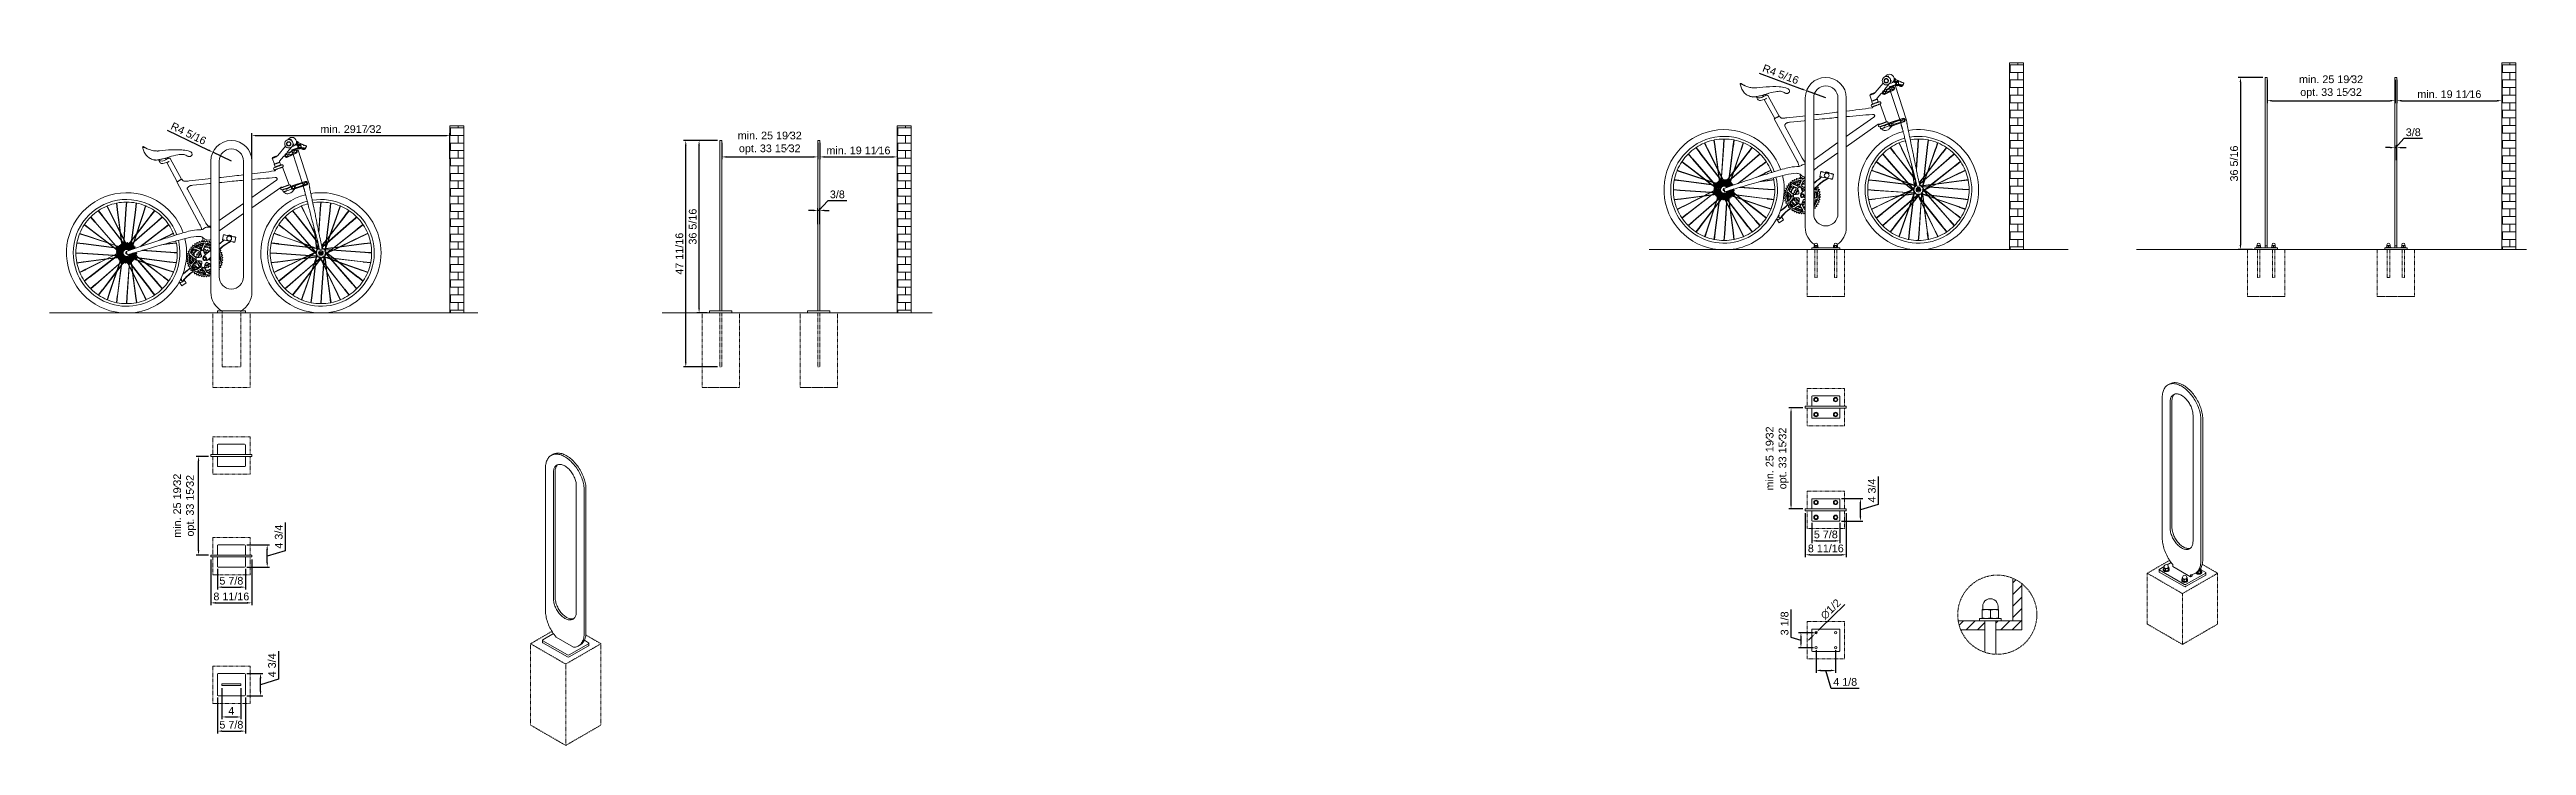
# Model space of a CAD drawing. Header units: inches. Extents: x -27 to 495, y -3 to 144.
import ezdxf

# ---------------------------------------------------------------- set-up
doc = ezdxf.new("R2010")
doc.units = ezdxf.units.IN
doc.linetypes.add('HIDDEN', pattern=[1.905, 1.27, -0.635])
for name, color, linetype, lineweight in [('ZANO_R', 7, 'Continuous', 0), ('ZANO_R_przerywana', 250, 'HIDDEN', 0), ('ZANO_W', 1, 'Continuous', 0)]:
    doc.layers.add(name, color=color, linetype=linetype, lineweight=lineweight)
doc.styles.get("Standard").update_dxf_attribs({"font": 'arial.ttf'})
doc.dimstyles.new('amerykanie', dxfattribs={"dimtxt": 50, "dimasz": 50, "dimexe": 0.5, "dimexo": 0.5, "dimgap": 1, "dimtad": 1, "dimdec": 0, "dimzin": 0, "dimlunit": 5, "dimtxsty": 'Standard', "dimcen": 0.09, "dimclrd": 1, "dimclre": 1, "dimclrt": 1, "dimazin": 0, "dimtfac": 1, "dimtdec": 0, "dimtmove": 0, "dimatfit": 3, "dimfxl": 1, "dimtzin": 0, "dimarcsym": 1})

msp = doc.modelspace()

# ---------------------------------------------------------------- blocks, each defined once
blk = doc.blocks.new('*D388')
at = {"layer": 'ZANO_W', "color": 1, "lineweight": -2}
for p, q in [((15.37, 121.09), (15.37, 126.45)), ((16.37, 125.95), (56.16, 125.95)), ((57.16, 121.09), (57.16, 126.45))]:
    blk.add_line(p, q, dxfattribs=at)
at = {"layer": 'ZANO_W', "color": 1}
for points in [[(16.37, 126.12), (16.37, 125.78), (15.37, 125.95)], [(56.16, 125.78), (56.16, 126.12), (57.16, 125.95)]]:
    blk.add_solid(points, dxfattribs=at)
at = {"layer": 'ZANO_W', "color": 1, "insert": (36.27, 127.31), "char_height": 1.625, "attachment_point": 5}
blk.add_mtext('min. 2917⁄32', dxfattribs=at)
blk = doc.blocks.new('*D389')
at = {"layer": 'ZANO_W', "color": 1, "lineweight": -2}
for p, q in [((114.48, 124.42), (114.48, 120.96)), ((115.48, 121.46), (133.76, 121.46)), ((134.76, 124.42), (134.76, 120.96))]:
    blk.add_line(p, q, dxfattribs=at)
at = {"layer": 'ZANO_W', "color": 1}
for points in [[(115.48, 121.63), (115.48, 121.3), (114.48, 121.46)], [(133.76, 121.3), (133.76, 121.63), (134.76, 121.46)]]:
    blk.add_solid(points, dxfattribs=at)
at = {"layer": 'ZANO_W', "color": 1, "insert": (124.62, 124.38), "char_height": 1.625, "attachment_point": 5}
blk.add_mtext('min. 25 19⁄32\\Popt. 33 15⁄32', dxfattribs=at)
blk = doc.blocks.new('*D390')
at = {"layer": 'ZANO_W', "color": 1, "lineweight": -2}
for p, q in [((135.15, 124.42), (135.15, 120.96)), ((136.15, 121.46), (150.51, 121.46)), ((151.51, 124.42), (151.51, 120.96))]:
    blk.add_line(p, q, dxfattribs=at)
at = {"layer": 'ZANO_W', "color": 1}
for points in [[(136.15, 121.63), (136.15, 121.3), (135.15, 121.46)], [(150.51, 121.3), (150.51, 121.63), (151.51, 121.46)]]:
    blk.add_solid(points, dxfattribs=at)
at = {"layer": 'ZANO_W', "color": 1, "insert": (143.33, 122.82), "char_height": 1.625, "attachment_point": 5}
blk.add_mtext('min. 19 11⁄16', dxfattribs=at)
blk = doc.blocks.new('*D391')
at = {"layer": 'ZANO_W', "color": 1, "lineweight": -2}
for p, q in [((6.21, 58.34), (3.62, 58.34)), ((4.12, 38.53), (4.12, 57.34)), ((6.21, 37.53), (3.62, 37.53))]:
    blk.add_line(p, q, dxfattribs=at)
at = {"layer": 'ZANO_W', "color": 1}
for points in [[(4.28, 57.34), (3.95, 57.34), (4.12, 58.34)], [(3.95, 38.53), (4.28, 38.53), (4.12, 37.53)]]:
    blk.add_solid(points, dxfattribs=at)
at = {"layer": 'ZANO_W', "color": 1, "insert": (1.2, 47.94), "char_height": 1.625, "attachment_point": 5, "rotation": 90}
blk.add_mtext('min. 25 19⁄32\\Popt. 33 15⁄32', dxfattribs=at)
blk = doc.blocks.new('*D392')
at = {"layer": 'ZANO_W', "color": 1, "lineweight": -2}
for p, q in [((133.76, 110.19), (132.76, 110.19)), ((134.76, 107.27), (134.76, 110.69)), ((135.15, 110.19), (134.76, 110.19)), ((136.9, 112.22), (134.96, 110.19)), ((135.15, 107.27), (135.15, 110.69)), ((136.15, 110.19), (137.15, 110.19)), ((140.86, 112.22), (136.9, 112.22))]:
    blk.add_line(p, q, dxfattribs=at)
at = {"layer": 'ZANO_W', "color": 1}
for points in [[(133.76, 110.02), (133.76, 110.35), (134.76, 110.19)], [(136.15, 110.35), (136.15, 110.02), (135.15, 110.19)]]:
    blk.add_solid(points, dxfattribs=at)
at = {"layer": 'ZANO_W', "color": 1, "insert": (138.88, 113.56), "char_height": 1.625, "attachment_point": 5}
blk.add_mtext('3/8', dxfattribs=at)
blk = doc.blocks.new('*D393')
at = {"layer": 'ZANO_W', "color": 1, "lineweight": -2}
for p, q in [((113.59, 124.92), (109.21, 124.92)), ((109.71, 89.62), (109.71, 123.92)), ((111.42, 88.62), (109.21, 88.62))]:
    blk.add_line(p, q, dxfattribs=at)
at = {"layer": 'ZANO_W', "color": 1}
for points in [[(109.88, 123.92), (109.54, 123.92), (109.71, 124.92)], [(109.54, 89.62), (109.88, 89.62), (109.71, 88.62)]]:
    blk.add_solid(points, dxfattribs=at)
at = {"layer": 'ZANO_W', "color": 1, "insert": (108.37, 106.77), "char_height": 1.625, "attachment_point": 5, "rotation": 90}
blk.add_mtext('36 5/16', dxfattribs=at)
blk = doc.blocks.new('*D394')
at = {"layer": 'ZANO_W', "color": 1, "lineweight": -2}
for p, q in [((113.59, 124.92), (106.4, 124.92)), ((106.9, 78.2), (106.9, 123.92)), ((113.59, 77.2), (106.4, 77.2))]:
    blk.add_line(p, q, dxfattribs=at)
at = {"layer": 'ZANO_W', "color": 1}
for points in [[(107.07, 123.92), (106.74, 123.92), (106.9, 124.92)], [(106.74, 78.2), (107.07, 78.2), (106.9, 77.2)]]:
    blk.add_solid(points, dxfattribs=at)
at = {"layer": 'ZANO_W', "color": 1, "insert": (105.56, 101.06), "char_height": 1.625, "attachment_point": 5, "rotation": 90}
blk.add_mtext('47 11/16', dxfattribs=at)
blk = doc.blocks.new('*D395')
at = {"layer": 'ZANO_W', "color": 1, "lineweight": -2}
for p, q in [((-2.48, 127.07), (6.24, 122.89)), ((11.04, 120.59), (7.14, 122.46))]:
    blk.add_line(p, q, dxfattribs=at)
at = {"layer": 'ZANO_W', "color": 1}
blk.add_solid([(6.16, 122.74), (6.31, 123.04), (7.14, 122.46)], dxfattribs=at)
at = {"layer": 'ZANO_W', "color": 1, "insert": (2.01, 126.4), "char_height": 1.625, "attachment_point": 5, "rotation": 334.3978}
blk.add_mtext('R4 5/16', dxfattribs=at)
blk = doc.blocks.new('*D396')
at = {"layer": 'ZANO_W', "color": 1, "lineweight": -2}
for p, q in [((8.09, 34.67), (8.09, 30.28)), ((14, 34.67), (14, 30.28)), ((9.09, 30.78), (13, 30.78))]:
    blk.add_line(p, q, dxfattribs=at)
at = {"layer": 'ZANO_W', "color": 1}
for points in [[(9.09, 30.95), (9.09, 30.62), (8.09, 30.78)], [(13, 30.62), (13, 30.95), (14, 30.78)]]:
    blk.add_solid(points, dxfattribs=at)
at = {"layer": 'ZANO_W', "color": 1, "insert": (11.04, 32.12), "char_height": 1.625, "attachment_point": 5}
blk.add_mtext('5 7/8', dxfattribs=at)
blk = doc.blocks.new('*D397')
at = {"layer": 'ZANO_W', "color": 1, "lineweight": -2}
for p, q in [((6.71, 36.64), (6.71, 26.97)), ((15.37, 36.64), (15.37, 26.97)), ((7.71, 27.47), (14.37, 27.47))]:
    blk.add_line(p, q, dxfattribs=at)
at = {"layer": 'ZANO_W', "color": 1}
for points in [[(7.71, 27.64), (7.71, 27.3), (6.71, 27.47)], [(14.37, 27.3), (14.37, 27.64), (15.37, 27.47)]]:
    blk.add_solid(points, dxfattribs=at)
at = {"layer": 'ZANO_W', "color": 1, "insert": (11.04, 28.81), "char_height": 1.625, "attachment_point": 5}
blk.add_mtext('8 11/16', dxfattribs=at)
blk = doc.blocks.new('*D398')
at = {"layer": 'ZANO_W', "color": 1, "lineweight": -2}
for p, q in [((22.38, 44.38), (22.38, 38.46)), ((14.3, 39.7), (19.1, 39.7)), ((18.6, 35.97), (18.6, 38.7)), ((22.38, 38.46), (18.6, 37.33)), ((14.3, 34.97), (19.1, 34.97))]:
    blk.add_line(p, q, dxfattribs=at)
at = {"layer": 'ZANO_W', "color": 1}
for points in [[(18.77, 38.7), (18.44, 38.7), (18.6, 39.7)], [(18.44, 35.97), (18.77, 35.97), (18.6, 34.97)]]:
    blk.add_solid(points, dxfattribs=at)
at = {"layer": 'ZANO_W', "color": 1, "insert": (21.04, 41.42), "char_height": 1.625, "attachment_point": 5, "rotation": 90}
blk.add_mtext('4 3/4', dxfattribs=at)
blk = doc.blocks.new('*D399')
at = {"layer": 'ZANO_W', "color": 1, "lineweight": -2}
for p, q in [((9.06, 9.52), (9.06, 2.92)), ((13.03, 9.52), (13.03, 2.92)), ((10.06, 3.42), (12.03, 3.42))]:
    blk.add_line(p, q, dxfattribs=at)
at = {"layer": 'ZANO_W', "color": 1}
for points in [[(10.06, 3.58), (10.06, 3.25), (9.06, 3.42)], [(12.03, 3.25), (12.03, 3.58), (13.03, 3.42)]]:
    blk.add_solid(points, dxfattribs=at)
at = {"layer": 'ZANO_W', "color": 1, "insert": (11.04, 4.73), "char_height": 1.62, "attachment_point": 5}
blk.add_mtext('4', dxfattribs=at)
blk = doc.blocks.new('*D400')
at = {"layer": 'ZANO_W', "color": 1, "lineweight": -2}
for p, q in [((8.09, 7.55), (8.09, -0.07)), ((14, 7.55), (14, -0.07)), ((9.09, 0.43), (13, 0.43))]:
    blk.add_line(p, q, dxfattribs=at)
at = {"layer": 'ZANO_W', "color": 1}
for points in [[(9.09, 0.6), (9.09, 0.27), (8.09, 0.43)], [(13, 0.27), (13, 0.6), (14, 0.43)]]:
    blk.add_solid(points, dxfattribs=at)
at = {"layer": 'ZANO_W', "color": 1, "insert": (11.04, 1.77), "char_height": 1.625, "attachment_point": 5}
blk.add_mtext('5 7/8', dxfattribs=at)
blk = doc.blocks.new('*D401')
at = {"layer": 'ZANO_W', "color": 1, "lineweight": -2}
for p, q in [((20.97, 17.26), (20.97, 11.35)), ((14.3, 12.58), (17.7, 12.58)), ((17.2, 8.85), (17.2, 11.58)), ((20.97, 11.35), (17.2, 10.21)), ((14.3, 7.85), (17.7, 7.85))]:
    blk.add_line(p, q, dxfattribs=at)
at = {"layer": 'ZANO_W', "color": 1}
for points in [[(17.37, 11.58), (17.03, 11.58), (17.2, 12.58)], [(17.03, 8.85), (17.37, 8.85), (17.2, 7.85)]]:
    blk.add_solid(points, dxfattribs=at)
at = {"layer": 'ZANO_W', "color": 1, "insert": (19.63, 14.3), "char_height": 1.625, "attachment_point": 5, "rotation": 90}
blk.add_mtext('4 3/4', dxfattribs=at)
blk = doc.blocks.new('*D402')
at = {"layer": 'ZANO_W', "color": 1, "lineweight": -2}
for p, q in [((340.06, 26.07), (340.06, 20.22)), ((344.84, 21.17), (341.66, 21.17)), ((340.06, 20.22), (342.16, 19.59)), ((344.84, 18.02), (341.66, 18.02)), ((342.16, 20.17), (342.16, 19.02))]:
    blk.add_line(p, q, dxfattribs=at)
at = {"layer": 'ZANO_W', "color": 1}
for points in [[(342.32, 20.17), (341.99, 20.17), (342.16, 21.17)], [(341.99, 19.02), (342.32, 19.02), (342.16, 18.02)]]:
    blk.add_solid(points, dxfattribs=at)
at = {"layer": 'ZANO_W', "color": 1, "insert": (338.72, 23.14), "char_height": 1.625, "attachment_point": 5, "rotation": 90}
blk.add_mtext('3 1/8', dxfattribs=at)
blk = doc.blocks.new('*D403')
at = {"layer": 'ZANO_W', "color": 1, "lineweight": -2}
for p, q in [((345.34, 17.52), (345.34, 12.72)), ((349.47, 17.52), (349.47, 12.72)), ((346.34, 13.22), (348.47, 13.22)), ((348.53, 9.45), (347.4, 13.22)), ((354.45, 9.45), (348.53, 9.45))]:
    blk.add_line(p, q, dxfattribs=at)
at = {"layer": 'ZANO_W', "color": 1}
for points in [[(346.34, 13.39), (346.34, 13.05), (345.34, 13.22)], [(348.47, 13.05), (348.47, 13.39), (349.47, 13.22)]]:
    blk.add_solid(points, dxfattribs=at)
at = {"layer": 'ZANO_W', "color": 1, "insert": (351.49, 10.79), "char_height": 1.625, "attachment_point": 5}
blk.add_mtext('4 1/8', dxfattribs=at)
blk = doc.blocks.new('*D404')
at = {"layer": 'ZANO_W', "color": 1, "lineweight": -2}
for p, q in [((343.07, 46.37), (343.07, 37.1)), ((351.73, 46.37), (351.73, 37.1)), ((344.07, 37.6), (350.73, 37.6))]:
    blk.add_line(p, q, dxfattribs=at)
at = {"layer": 'ZANO_W', "color": 1}
for points in [[(344.07, 37.77), (344.07, 37.44), (343.07, 37.6)], [(350.73, 37.44), (350.73, 37.77), (351.73, 37.6)]]:
    blk.add_solid(points, dxfattribs=at)
at = {"layer": 'ZANO_W', "color": 1, "insert": (347.4, 38.94), "char_height": 1.625, "attachment_point": 5}
blk.add_mtext('8 11/16', dxfattribs=at)
blk = doc.blocks.new('*D405')
at = {"layer": 'ZANO_W', "color": 1, "lineweight": -2}
for p, q in [((439.6, 138.22), (434.38, 138.22)), ((434.88, 137.22), (434.88, 102.92)), ((437.43, 101.92), (434.38, 101.92))]:
    blk.add_line(p, q, dxfattribs=at)
at = {"layer": 'ZANO_W', "color": 1}
for points in [[(435.04, 137.22), (434.71, 137.22), (434.88, 138.22)], [(434.71, 102.92), (435.04, 102.92), (434.88, 101.92)]]:
    blk.add_solid(points, dxfattribs=at)
at = {"layer": 'ZANO_W', "color": 1, "insert": (433.54, 120.07), "char_height": 1.625, "attachment_point": 5, "rotation": 90}
blk.add_mtext('36 5/16', dxfattribs=at)
blk = doc.blocks.new('*D406')
at = {"layer": 'ZANO_W', "color": 1, "lineweight": -2}
for p, q in [((346.23, 22.04), (351.45, 27.13)), ((345.15, 20.99), (345.52, 21.34)), ((344.44, 20.29), (343.72, 19.59))]:
    blk.add_line(p, q, dxfattribs=at)
at = {"layer": 'ZANO_W', "color": 1}
for points in [[(344.55, 20.17), (344.32, 20.41), (345.15, 20.99)], [(346.12, 22.16), (346.35, 21.92), (345.52, 21.34)]]:
    blk.add_solid(points, dxfattribs=at)
at = {"layer": 'ZANO_W', "color": 1, "insert": (348.44, 26.12), "char_height": 1.625, "attachment_point": 5, "rotation": 44.2963}
blk.add_mtext('∅1/2', dxfattribs=at)
blk = doc.blocks.new('*D407')
at = {"layer": 'ZANO_W', "color": 1, "lineweight": -2}
for p, q in [((342.57, 68.54), (339.57, 68.54)), ((340.07, 48.26), (340.07, 67.54)), ((342.57, 47.26), (339.57, 47.26))]:
    blk.add_line(p, q, dxfattribs=at)
at = {"layer": 'ZANO_W', "color": 1}
for points in [[(340.24, 67.54), (339.91, 67.54), (340.07, 68.54)], [(339.91, 48.26), (340.24, 48.26), (340.07, 47.26)]]:
    blk.add_solid(points, dxfattribs=at)
at = {"layer": 'ZANO_W', "color": 1, "insert": (337.15, 57.9), "char_height": 1.625, "attachment_point": 5, "rotation": 90}
blk.add_mtext('min. 25 19⁄32\\Popt. 33 15⁄32', dxfattribs=at)
blk = doc.blocks.new('*D408')
at = {"layer": 'ZANO_W', "color": 1, "lineweight": -2}
for p, q in [((440.49, 137.72), (440.49, 132.81)), ((467.48, 137.72), (467.48, 132.81)), ((441.49, 133.31), (466.48, 133.31))]:
    blk.add_line(p, q, dxfattribs=at)
at = {"layer": 'ZANO_W', "color": 1}
for points in [[(441.49, 133.48), (441.49, 133.15), (440.49, 133.31)], [(466.48, 133.15), (466.48, 133.48), (467.48, 133.31)]]:
    blk.add_solid(points, dxfattribs=at)
at = {"layer": 'ZANO_W', "color": 1, "insert": (453.99, 136.23), "char_height": 1.625, "attachment_point": 5}
blk.add_mtext('min. 25 19⁄32\\Popt. 33 15⁄32', dxfattribs=at)
blk = doc.blocks.new('*D409')
at = {"layer": 'ZANO_W', "color": 1, "lineweight": -2}
for p, q in [((467.87, 137.72), (467.87, 132.81)), ((490, 137.72), (490, 132.81)), ((468.87, 133.31), (489, 133.31))]:
    blk.add_line(p, q, dxfattribs=at)
at = {"layer": 'ZANO_W', "color": 1}
for points in [[(468.87, 133.48), (468.87, 133.15), (467.87, 133.31)], [(489, 133.15), (489, 133.48), (490, 133.31)]]:
    blk.add_solid(points, dxfattribs=at)
at = {"layer": 'ZANO_W', "color": 1, "insert": (478.94, 134.67), "char_height": 1.625, "attachment_point": 5}
blk.add_mtext('min. 19 11⁄16', dxfattribs=at)
blk = doc.blocks.new('*D410')
at = {"layer": 'ZANO_W', "color": 1, "lineweight": -2}
for p, q in [((466.48, 123.42), (465.48, 123.42)), ((467.48, 120.76), (467.48, 123.92)), ((467.48, 123.42), (467.87, 123.42)), ((469.35, 125.31), (467.68, 123.42)), ((467.87, 120.76), (467.87, 123.92)), ((468.87, 123.42), (469.87, 123.42)), ((473.31, 125.31), (469.35, 125.31))]:
    blk.add_line(p, q, dxfattribs=at)
at = {"layer": 'ZANO_W', "color": 1}
for points in [[(466.48, 123.25), (466.48, 123.58), (467.48, 123.42)], [(468.87, 123.58), (468.87, 123.25), (467.87, 123.42)]]:
    blk.add_solid(points, dxfattribs=at)
at = {"layer": 'ZANO_W', "color": 1, "insert": (471.33, 126.65), "char_height": 1.625, "attachment_point": 5}
blk.add_mtext('3/8', dxfattribs=at)
blk = doc.blocks.new('*D411')
at = {"layer": 'ZANO_W', "color": 1, "lineweight": -2}
for p, q in [((333.35, 139.14), (342.41, 135.75)), ((347.4, 133.89), (343.35, 135.4))]:
    blk.add_line(p, q, dxfattribs=at)
at = {"layer": 'ZANO_W', "color": 1}
blk.add_solid([(342.35, 135.6), (342.47, 135.91), (343.35, 135.4)], dxfattribs=at)
at = {"layer": 'ZANO_W', "color": 1, "insert": (337.88, 138.88), "char_height": 1.625, "attachment_point": 5, "rotation": 339.4948}
blk.add_mtext('R4 5/16', dxfattribs=at)
blk = doc.blocks.new('*D412')
at = {"layer": 'ZANO_W', "color": 1, "lineweight": -2}
for p, q in [((344.45, 44.32), (344.45, 40.04)), ((350.36, 44.32), (350.36, 40.04)), ((345.45, 40.54), (349.36, 40.54))]:
    blk.add_line(p, q, dxfattribs=at)
at = {"layer": 'ZANO_W', "color": 1}
for points in [[(345.45, 40.7), (345.45, 40.37), (344.45, 40.54)], [(349.36, 40.37), (349.36, 40.7), (350.36, 40.54)]]:
    blk.add_solid(points, dxfattribs=at)
at = {"layer": 'ZANO_W', "color": 1, "insert": (347.4, 41.88), "char_height": 1.625, "attachment_point": 5}
blk.add_mtext('5 7/8', dxfattribs=at)
blk = doc.blocks.new('*D413')
at = {"layer": 'ZANO_W', "color": 1, "lineweight": -2}
for p, q in [((358.47, 54.11), (358.47, 48.2)), ((350.74, 49.43), (355.2, 49.43)), ((354.7, 45.7), (354.7, 48.43)), ((358.47, 48.2), (354.7, 47.06)), ((350.74, 44.7), (355.2, 44.7))]:
    blk.add_line(p, q, dxfattribs=at)
at = {"layer": 'ZANO_W', "color": 1}
for points in [[(354.87, 48.43), (354.53, 48.43), (354.7, 49.43)], [(354.53, 45.7), (354.87, 45.7), (354.7, 44.7)]]:
    blk.add_solid(points, dxfattribs=at)
at = {"layer": 'ZANO_W', "color": 1, "insert": (357.13, 51.15), "char_height": 1.625, "attachment_point": 5, "rotation": 90}
blk.add_mtext('4 3/4', dxfattribs=at)

# ---------------------------------------------------------------- dimensions: what is measured, and where the dimension line sits
at = {"layer": 'ZANO_W'}
for center, mpoint, picture, middle in [((347.40231, 133.88574), (343.34599, 135.40276), '*D411', (337.88263, 138.87686)), ((11.0437, 120.58658), (7.13819, 122.45797), '*D395', (2.00508, 126.40371))]:
    dim = msp.add_radius_dim(center=center, mpoint=mpoint, dimstyle='amerykanie', override={"dimtxt": 1.625, "dimasz": 1, "dimgap": 0.5, "dimdec": 4, "dimaunit": 1, "dimadec": 1, "dimtdec": 4, "dimtmove": 1, "dimfrac": 2}, dxfattribs=at)
    dim.commit()
    dim.dimension.update_dxf_attribs({"geometry": picture, "text_midpoint": middle})
for base, p1, p2, text, picture, middle in [((467.47819, 133.3145), (440.49274, 138.21645), (467.47819, 138.21645), 'min. 25 19⁄32\\Popt. 33 15⁄32', '*D408', (453.98547, 136.23445)), ((489.99839, 133.3145), (467.87189, 138.21645), (489.99839, 138.21645), 'min. 19 11⁄16', '*D409', (478.93514, 134.67245)), ((134.75909, 121.46372), (114.48332, 124.91729), (134.75909, 124.91729), 'min. 25 19⁄32\\Popt. 33 15⁄32', '*D389', (124.6212, 124.38367)), ((57.15804, 125.95143), (15.37441, 120.58658), (57.15804, 120.58658), 'min. 2917⁄32', '*D388', (36.26622, 127.30938)), ((151.50865, 121.46372), (135.15279, 124.91729), (151.50865, 124.91729), 'min. 19 11⁄16', '*D390', (143.33072, 122.82167))]:
    dim = msp.add_linear_dim(base=base, p1=p1, p2=p2, text=text, dimstyle='amerykanie', override={"dimtxt": 1.625, "dimasz": 1, "dimgap": 0.5, "dimdec": 4, "dimtxsty": 'Standard', "dimaunit": 1, "dimadec": 1, "dimtdec": 4, "dimtmove": 1, "dimfrac": 2}, dxfattribs=at)
    dim.commit()
    dim.dimension.update_dxf_attribs({"geometry": picture, "text_midpoint": middle})
for base, p1, p2, picture, middle in [((434.8761, 101.91724), (440.09904, 138.21645), (437.93368, 101.91724), '*D405', (433.53534, 120.06684)), ((106.90197, 124.91729), (114.08961, 77.20075), (114.08961, 124.91729), '*D394', (105.56176, 101.05902)), ((109.7116, 124.91729), (111.92426, 88.61808), (114.08961, 124.91729), '*D393', (108.37084, 106.76769)), ((354.70049, 49.42674), (350.23695, 44.70233), (350.23695, 49.42674), '*D413', (357.13202, 48.69623)), ((18.60428, 39.69533), (13.7996, 34.97092), (13.7996, 39.69533), '*D398', (21.03581, 38.96482)), ((342.15522, 18.01584), (345.33538, 21.16544), (345.33538, 18.01584), '*D402', (338.72369, 20.71787)), ((17.19937, 12.57679), (13.7996, 7.85238), (13.7996, 12.57679), '*D401', (19.6309, 11.84627))]:
    dim = msp.add_linear_dim(base=base, p1=p1, p2=p2, angle=90, dimstyle='amerykanie', override={"dimtxt": 1.625, "dimasz": 1, "dimgap": 0.5, "dimdec": 4, "dimaunit": 1, "dimadec": 1, "dimtdec": 4, "dimtmove": 1, "dimfrac": 2}, dxfattribs=at)
    dim.commit()
    dim.dimension.update_dxf_attribs({"geometry": picture, "text_midpoint": middle})
for base, p1, p2, picture, middle in [((467.87189, 123.41742), (467.47819, 120.26369), (467.87189, 120.26369), '*D410', (469.85403, 125.30609)), ((134.75909, 110.18703), (135.15279, 106.76769), (134.75909, 106.76769), '*D392', (137.39638, 112.22078))]:
    dim = msp.add_linear_dim(base=base, p1=p1, p2=p2, dimstyle='amerykanie', override={"dimtxt": 1.625, "dimasz": 1, "dimgap": 0.5, "dimdec": 4, "dimaunit": 1, "dimadec": 1, "dimtdec": 4, "dimtmove": 1, "dimfrac": 2}, dxfattribs=at)
    dim.commit()
    dim.dimension.update_dxf_attribs({"geometry": picture, "text_midpoint": middle, "dimtype": 160})
for base, p1, p2, picture, middle in [((340.07247, 68.53878), (343.0716, 47.26139), (343.0716, 68.53878), '*D407', (337.15252, 57.90008)), ((4.1165, 58.3445), (6.71299, 37.52998), (6.71299, 58.3445), '*D391', (1.19655, 47.93724))]:
    dim = msp.add_linear_dim(base=base, p1=p1, p2=p2, angle=90, text='min. 25 19⁄32\\Popt. 33 15⁄32', dimstyle='amerykanie', override={"dimtxt": 1.625, "dimasz": 1, "dimgap": 0.5, "dimdec": 4, "dimtxsty": 'Standard', "dimaunit": 1, "dimadec": 1, "dimtdec": 4, "dimtmove": 1, "dimfrac": 2}, dxfattribs=at)
    dim.commit()
    dim.dimension.update_dxf_attribs({"geometry": picture, "text_midpoint": middle})
for base, p1, p2, picture, middle in [((351.73302, 37.60269), (343.0716, 46.86768), (351.73302, 46.86768), '*D404', (347.40231, 38.9429)), ((350.35506, 40.53736), (344.44955, 44.82044), (350.35506, 44.82044), '*D412', (347.40231, 41.87757)), ((15.37441, 27.46997), (6.71299, 37.13628), (15.37441, 37.13628), '*D397', (11.0437, 28.81019)), ((13.99645, 30.78346), (8.09094, 35.16777), (13.99645, 35.16777), '*D396', (11.0437, 32.12367)), ((349.46924, 13.22039), (345.33538, 18.01584), (349.46924, 18.01584), '*D403', (349.0335, 10.78997)), ((13.99645, 0.43315), (8.09094, 8.04923), (13.99645, 8.04923), '*D400', (11.0437, 1.77336)), ((13.02843, 3.41606), (9.05897, 10.01773), (13.02843, 10.01773), '*D399', (11.0437, 4.72856))]:
    dim = msp.add_linear_dim(base=base, p1=p1, p2=p2, dimstyle='amerykanie', override={"dimtxt": 1.625, "dimasz": 1, "dimgap": 0.5, "dimdec": 4, "dimaunit": 1, "dimadec": 1, "dimtdec": 4, "dimtmove": 1, "dimfrac": 2}, dxfattribs=at)
    dim.commit()
    dim.dimension.update_dxf_attribs({"geometry": picture, "text_midpoint": middle})
dim = msp.add_diameter_dim_2p(p1=(345.15222, 20.98673), p2=(345.51854, 21.34416), dimstyle='amerykanie', override={"dimtxt": 1.625, "dimasz": 1, "dimgap": 0.5, "dimdec": 4, "dimaunit": 1, "dimadec": 1, "dimtdec": 4, "dimtmove": 1, "dimfrac": 2}, dxfattribs=at)
dim.commit()
dim.dimension.update_dxf_attribs({"geometry": '*D406', "text_midpoint": (349.40347, 25.13481), "dimtype": 163})

# ---------------------------------------------------------------- hatches: boundary and pattern name
at = {"layer": 'ZANO_R', "ltscale": 10, "transparency": 33554559}
h = msp.add_hatch(dxfattribs=at)
h.set_pattern_fill('AR-B816', scale=0.007874)
h.set_pattern_definition([(0, (-58.5156, 126.4858), (0, 1.6), []), (90, (-58.5156, 126.4858), (-1.6, 1.6), [1.6, -1.6])])
h.paths.add_polyline_path([(386.14562, 141.28732), (386.14562, 101.91724), (389.09838, 101.91724), (389.09838, 141.28732)])
h = msp.add_hatch(dxfattribs=at)
h.set_pattern_fill('AR-B816', scale=0.007874)
h.set_pattern_definition([(0, (45.3371, 126.4858), (0, 1.6), []), (90, (45.3371, 126.4858), (-1.6, 1.6), [1.6, -1.6])])
h.paths.add_polyline_path([(489.99839, 141.28732), (489.99839, 101.91724), (492.95114, 101.91724), (492.95114, 141.28732)])
h = msp.add_hatch(dxfattribs=at)
h.set_pattern_fill('AR-B816', scale=0.007874)
h.set_pattern_definition([(0, (-387.5032, 113.1866), (0, 1.6), []), (90, (-387.5032, 113.1866), (-1.6, 1.6), [1.6, -1.6])])
h.paths.add_polyline_path([(57.15804, 127.98816), (57.15804, 88.61808), (60.11079, 88.61808), (60.11079, 127.98816)])
h = msp.add_hatch(dxfattribs=at)
h.set_pattern_fill('AR-B816', scale=0.007874)
h.set_pattern_definition([(0, (-293.1526, 113.1866), (0, 1.6), []), (90, (-293.1526, 113.1866), (-1.6, 1.6), [1.6, -1.6])])
h.paths.add_polyline_path([(151.50865, 127.98816), (151.50865, 88.61808), (154.4614, 88.61808), (154.4614, 127.98816)])

# ---------------------------------------------------------------- linework, layer by layer
at = {"layer": 'ZANO_R'}
for p, q in [((386.14562, 101.91724), (386.14562, 141.28732)), ((386.14562, 141.28732), (389.09838, 141.28732)), ((389.09838, 141.28732), (389.09838, 101.91724)), ((489.99839, 101.91724), (489.99839, 141.28732)), ((489.99839, 141.28732), (492.95114, 141.28732)), ((492.95114, 141.28732), (492.95114, 101.91724)), ((332.84409, 136.03757), (332.86505, 136.04096)), ((332.85559, 136.04023), (332.84852, 136.0393)), ((359.4913, 136.99222), (357.85096, 135.03734)), ((359.5653, 135.4243), (361.37126, 136.28368)), ((361.39274, 136.23853), (359.58679, 135.37915)), ((359.83589, 135.74993), (360.77181, 136.86532)), ((360.77025, 136.19664), (360.82635, 136.02438)), ((361.63094, 137.34603), (361.99668, 137.14808)), ((361.68756, 137.43608), (362.08156, 137.27826)), ((361.80217, 138.01944), (361.92412, 137.97606)), ((363.82228, 137.0815), (361.82345, 137.90692)), ((361.83389, 137.46879), (361.86349, 137.48588)), ((362.11202, 137.35738), (361.83389, 137.46879)), ((361.87894, 137.58357), (361.85129, 137.51434)), ((361.89842, 137.63032), (362.17655, 137.51892)), ((364.40615, 129.2301), (362.00636, 136.59919)), ((362.09611, 137.55114), (362.04422, 137.42124)), ((362.14901, 136.99028), (362.08386, 136.87009)), ((362.08602, 136.86893), (362.08643, 136.87041)), ((362.1296, 137.78049), (362.13476, 137.79499)), ((362.18249, 137.05221), (362.149, 136.99027)), ((362.27217, 137.27183), (362.17999, 137.04107)), ((362.18296, 137.04133), (362.18261, 137.04003)), ((362.27464, 137.27085), (362.27497, 137.27216)), ((362.28397, 136.90804), (362.28574, 136.89915)), ((362.37957, 137.13866), (362.28739, 136.9079)), ((362.53219, 137.42707), (362.51928, 137.39477)), ((362.54248, 136.51741), (362.55514, 136.54077)), ((362.55733, 136.5446), (362.5698, 136.56766)), ((362.66006, 137.48891), (363.32981, 137.26468)), ((362.66982, 136.75498), (362.762, 136.98574)), ((362.6732, 136.76344), (363.01978, 136.60327)), ((362.79483, 136.76764), (363.01175, 136.6674)), ((363.01978, 136.60327), (362.99449, 136.58739)), ((363.04588, 136.65144), (363.01978, 136.60327)), ((363.02362, 136.60993), (363.02328, 136.60973)), ((363.02343, 136.61002), (363.02362, 136.60993)), ((363.04603, 136.65137), (363.02362, 136.60993)), ((363.12252, 136.6146), (363.08137, 136.53868)), ((363.08183, 136.53915), (363.11363, 136.55912)), ((363.11363, 136.55912), (363.13931, 136.6065)), ((363.32981, 137.26468), (363.30458, 137.24894)), ((363.30826, 137.21073), (363.32981, 137.26468)), ((363.39632, 137.21058), (363.38484, 137.18185)), ((363.39682, 137.21114), (363.42854, 137.23094)), ((363.43111, 136.39449), (363.4362, 136.39168)), ((363.46425, 136.43676), (363.49153, 136.42167)), ((363.59759, 136.56287), (363.49254, 136.62131)), ((363.59974, 136.56675), (363.5009, 136.62153)), ((363.53909, 136.3958), (363.53926, 136.3959)), ((363.59049, 136.42267), (363.61615, 136.43749)), ((363.59885, 136.64101), (363.6999, 136.58511)), ((363.6449, 136.65017), (363.63322, 136.65666)), ((363.64701, 136.65416), (363.63787, 136.65922)), ((363.64259, 136.54118), (363.67412, 136.59937)), ((363.6426, 136.54117), (363.67408, 136.59939)), ((363.65407, 136.47644), (363.65469, 136.47758)), ((363.65462, 136.47746), (363.65661, 136.48096)), ((363.65661, 136.48096), (363.67434, 136.51374)), ((363.6631, 136.67468), (363.69456, 136.69431)), ((363.6999, 136.58511), (363.71848, 136.59583)), ((363.71913, 136.59647), (363.73687, 136.6292)), ((363.7488, 136.77493), (363.73589, 136.74262)), ((363.73687, 136.6292), (363.73871, 136.63278)), ((363.73871, 136.63278), (363.73933, 136.63393)), ((363.74392, 136.72612), (363.74083, 136.72441)), ((363.74392, 136.72612), (363.76958, 136.74093)), ((363.74894, 136.77501), (363.7488, 136.77493)), ((363.76329, 137.10315), (363.76866, 137.10095)), ((363.82379, 136.93651), (363.76363, 136.78592)), ((363.76541, 136.79037), (363.79317, 136.77897)), ((363.77923, 136.82498), (363.807, 136.81359)), ((363.78608, 136.77488), (363.79317, 136.77897)), ((363.79317, 136.77897), (363.807, 136.81359)), ((363.807, 136.81359), (363.82558, 136.82431)), ((363.81245, 136.79044), (363.82627, 136.82505)), ((363.81517, 136.94107), (363.82807, 136.97338)), ((363.81517, 136.94107), (363.81531, 136.94116)), ((363.81611, 136.91729), (363.84387, 136.90589)), ((363.84387, 136.90589), (363.8577, 136.9405)), ((363.86245, 136.91662), (363.84387, 136.90589)), ((363.85061, 136.93641), (363.8577, 136.9405)), ((363.86315, 136.91736), (363.86245, 136.91662)), ((363.86315, 136.91736), (363.87697, 136.95197)), ((440.49274, 138.21645), (440.09904, 138.21645)), ((440.09904, 133.88574), (440.09904, 138.21645)), ((440.49274, 138.21645), (440.49274, 133.88574)), ((467.87189, 138.21645), (467.47819, 138.21645)), ((467.47819, 133.88574), (467.47819, 138.21645)), ((467.87189, 138.21645), (467.87189, 133.88574)), ((331.84021, 134.07152), (332.25057, 134.1104)), ((332.55839, 134.13956), (332.75337, 134.15803)), ((332.75713, 134.11831), (332.75165, 134.17614)), ((333.02338, 133.61022), (332.84638, 133.93743)), ((332.94532, 133.9647), (332.96494, 133.97011)), ((333.52551, 134.33916), (334.13699, 134.39709)), ((334.63912, 133.65365), (333.59604, 133.3661)), ((334.13133, 134.45682), (333.93551, 134.43827)), ((334.24372, 134.33079), (334.25044, 134.25978)), ((334.24668, 134.2995), (334.60785, 134.33371)), ((334.42463, 133.59452), (336.61825, 129.53949)), ((334.58191, 134.60749), (334.47791, 134.59764)), ((334.5996, 134.42073), (334.62234, 134.427)), ((337.54178, 130.03908), (335.17296, 134.41799)), ((339.27016, 134.82803), (339.30353, 134.8387)), ((339.31468, 134.84216), (339.33072, 134.84715)), ((339.33465, 134.85389), (339.32774, 134.8517)), ((343.0716, 133.88574), (343.0716, 106.64165)), ((344.84325, 133.88574), (344.84325, 109.47629)), ((349.96136, 109.47629), (349.96136, 133.88574)), ((351.73302, 106.64165), (351.73302, 133.88574)), ((356.74813, 134.61369), (356.68836, 134.48552)), ((356.68836, 134.48552), (357.14463, 133.23193)), ((357.14463, 133.23193), (357.10578, 133.17671)), ((357.10797, 133.17519), (357.10799, 133.17516)), ((357.27947, 132.67873), (357.12667, 133.09852)), ((357.28886, 132.68214), (357.85738, 132.88907)), ((357.29674, 132.04651), (357.32605, 131.96599)), ((357.3382, 132.7001), (357.3724, 132.60613)), ((357.49806, 134.88664), (357.62068, 134.93127)), ((357.49806, 134.88664), (357.60044, 134.81749)), ((357.68798, 134.88482), (357.60044, 134.81749)), ((357.68798, 134.88482), (357.62068, 134.93127)), ((357.87617, 132.89591), (358.44469, 133.10283)), ((358.20178, 133.6167), (358.19389, 133.63838)), ((358.26569, 133.59973), (358.20178, 133.6167)), ((358.2284, 133.83419), (359.07791, 134.84661)), ((358.30129, 133.52605), (358.45408, 133.10625)), ((358.42955, 132.9909), (358.39535, 133.08487)), ((358.45408, 133.10625), (358.44469, 133.10283)), ((360.21532, 128.85207), (358.84723, 132.61084)), ((359.88757, 134.74707), (361.69352, 135.60645)), ((361.71501, 135.5613), (359.90906, 134.70192)), ((360.16653, 135.30064), (359.9484, 135.19684)), ((360.19231, 135.24647), (359.97418, 135.14266)), ((360.03083, 135.16999), (360.00517, 135.22386)), ((360.09661, 135.19393), (360.06861, 135.25405)), ((360.09578, 135.26698), (360.12156, 135.2128)), ((360.27204, 135.53911), (360.8364, 135.80767)), ((361.00827, 135.44648), (360.44391, 135.17792)), ((360.89139, 135.82467), (361.01368, 135.44915)), ((361.07616, 135.2573), (362.99132, 129.37637)), ((361.30613, 135.84293), (361.088, 135.73913)), ((361.33191, 135.78875), (361.11378, 135.68495)), ((361.21536, 135.79974), (361.24114, 135.74556)), ((440.09904, 106.64165), (440.09904, 133.88574)), ((440.49274, 106.64165), (440.49274, 133.88574)), ((467.47819, 133.88574), (467.47819, 106.64165)), ((467.87189, 133.88574), (467.87189, 106.64165)), ((57.15804, 88.61808), (57.15804, 127.98816)), ((57.15804, 127.98816), (60.11079, 127.98816)), ((60.11079, 127.98816), (60.11079, 88.61808)), ((151.50865, 88.61808), (151.50865, 127.98816)), ((151.50865, 127.98816), (154.4614, 127.98816)), ((154.4614, 127.98816), (154.4614, 88.61808)), ((336.5303, 129.49191), (341.34515, 120.59138)), ((337.76771, 129.83161), (337.62974, 130.08666)), ((342.44293, 121.18921), (338.77341, 127.97252)), ((357.54751, 129.83555), (351.73302, 125.73553)), ((351.73302, 123.59421), (358.46796, 128.34328)), ((358.63505, 128.36952), (358.66482, 128.28774)), ((358.83583, 127.81789), (358.97264, 127.44201)), ((359.5276, 127.08267), (359.13469, 127.35846)), ((360.75575, 127.98459), (359.78209, 127.63021)), ((360.56883, 127.2037), (359.96401, 127.01467)), ((360.01524, 128.14074), (360.61894, 128.36047)), ((360.42053, 128.28825), (360.38633, 128.38222)), ((360.70861, 128.32808), (360.71336, 128.37775)), ((360.71357, 128.25467), (360.70861, 128.32808)), ((360.74317, 128.37436), (360.71336, 128.37775)), ((360.80362, 128.06704), (360.76023, 128.12647)), ((361.37391, 127.99316), (360.79117, 127.34628)), ((360.83919, 128.03205), (360.80362, 128.06704)), ((360.83919, 128.03205), (360.84937, 128.04277)), ((360.99659, 128.7106), (363.60513, 129.58124)), ((363.62096, 129.53381), (361.01241, 128.66317)), ((361.23403, 127.99918), (363.84257, 128.86982)), ((363.8584, 128.82239), (361.24986, 127.95175)), ((361.34915, 128.43821), (361.51901, 128.4949)), ((361.36815, 128.3813), (361.53801, 128.43799)), ((363.0756, 129.19365), (361.65276, 128.71876)), ((361.77939, 128.33934), (363.20223, 128.81423)), ((363.05325, 129.1862), (363.17066, 128.82567)), ((363.17005, 128.82755), (363.17681, 128.80574)), ((363.18195, 128.83143), (363.18873, 128.80972)), ((363.31698, 129.095), (363.48684, 129.15169)), ((363.35819, 128.09787), (363.3283, 128.1741)), ((363.33598, 129.03809), (363.50584, 129.09478)), ((364.54589, 128.45606), (364.54866, 128.4284)), ((-5.16863, 120.77237), (-4.75826, 120.81124)), ((-4.45044, 120.8404), (-4.25547, 120.85887)), ((-4.25171, 120.81915), (-4.25719, 120.87699)), ((-4.16474, 122.73842), (-4.14379, 122.7418)), ((-3.98545, 120.31107), (-4.16246, 120.63827)), ((-4.15325, 122.74108), (-4.16031, 122.74014)), ((-4.06352, 120.66554), (-4.0439, 120.67095)), ((-3.48167, 121.04016), (-2.87185, 121.09793)), ((-2.36972, 120.35449), (-3.4128, 120.06694)), ((-2.87751, 121.15766), (-3.07333, 121.13911)), ((-2.76512, 121.03163), (-2.75839, 120.96062)), ((-2.76216, 121.00034), (-2.40099, 121.03456)), ((-2.5842, 120.29536), (-0.39058, 116.24033)), ((-2.42693, 121.30833), (-2.53105, 121.29847)), ((-2.40923, 121.12157), (-2.38649, 121.12784)), ((0.53294, 116.73993), (-1.83588, 121.11884)), ((2.26132, 121.52887), (2.29469, 121.53954)), ((2.30593, 121.54303), (2.32188, 121.54799)), ((2.32581, 121.55473), (2.3189, 121.55255)), ((2.75581, 121.89391), (2.75176, 121.88149)), ((6.71299, 120.58658), (6.71299, 92.94879)), ((6.71299, 120.58658), (6.71299, 92.94879)), ((8.48464, 120.58658), (8.48464, 96.17713)), ((8.48464, 120.58658), (8.48464, 96.17713)), ((13.60275, 96.17713), (13.60275, 120.58658)), ((13.60275, 96.17713), (13.60275, 120.58658)), ((15.37441, 92.94879), (15.37441, 120.58658)), ((15.37441, 92.94879), (15.37441, 120.58658)), ((19.73929, 121.31453), (19.67952, 121.18636)), ((19.67952, 121.18636), (20.13579, 119.93277)), ((20.48922, 121.58748), (20.61184, 121.63212)), ((20.48922, 121.58748), (20.5916, 121.51833)), ((20.67914, 121.58567), (20.5916, 121.51833)), ((20.67914, 121.58567), (20.61184, 121.63212)), ((20.71244, 121.66612), (20.69094, 121.6609)), ((22.48246, 123.69306), (20.84212, 121.73818)), ((21.19295, 120.31754), (21.18501, 120.33933)), ((21.25685, 120.30057), (21.19295, 120.31754)), ((21.21956, 120.53504), (22.06907, 121.54745)), ((21.29245, 120.22689), (21.44525, 119.80709)), ((22.55647, 122.12514), (24.36242, 122.98452)), ((24.3839, 122.93937), (22.57795, 122.07999)), ((22.82706, 122.45078), (23.76297, 123.56616)), ((22.87873, 121.44791), (24.68469, 122.30729)), ((24.70617, 122.26214), (22.90022, 121.40276)), ((23.1577, 122.00149), (22.93956, 121.89768)), ((23.18348, 121.94731), (22.96535, 121.84351)), ((23.022, 121.87083), (22.99633, 121.9247)), ((23.08777, 121.89478), (23.05977, 121.95489)), ((23.08694, 121.96782), (23.11272, 121.91364)), ((23.2632, 122.23996), (23.82756, 122.50852)), ((23.99944, 122.14733), (23.43508, 121.87877)), ((23.76142, 122.89748), (23.81751, 122.72522)), ((23.88255, 122.52551), (24.00484, 122.15)), ((24.06732, 121.95814), (25.98248, 116.07722)), ((24.29729, 122.54377), (24.07916, 122.43997)), ((24.32307, 122.4896), (24.10494, 122.3858)), ((24.20653, 122.50058), (24.23231, 122.4464)), ((24.6221, 124.04687), (24.98785, 123.84892)), ((24.67872, 124.13692), (25.07272, 123.9791)), ((24.79333, 124.72028), (24.91528, 124.6769)), ((26.81344, 123.78234), (24.81462, 124.60776)), ((24.82505, 124.16964), (24.85465, 124.18672)), ((25.10319, 124.05823), (24.82505, 124.16964)), ((24.8701, 124.28441), (24.84245, 124.21519)), ((24.88958, 124.33116), (25.16771, 124.21976)), ((27.39732, 115.93094), (24.99752, 123.30003)), ((25.08728, 124.25198), (25.03539, 124.12208)), ((25.14017, 123.69112), (25.07503, 123.57093)), ((25.07719, 123.56977), (25.07759, 123.57125)), ((25.08186, 123.57197), (25.07909, 123.5627)), ((25.12076, 124.48133), (25.12592, 124.49583)), ((25.17366, 123.75305), (25.14016, 123.69112)), ((25.26334, 123.97267), (25.17115, 123.74191)), ((25.17412, 123.74218), (25.17377, 123.74088)), ((25.26581, 123.97169), (25.26613, 123.973)), ((25.27559, 123.60655), (25.2769, 123.59999)), ((25.37073, 123.8395), (25.27855, 123.60874)), ((25.52335, 124.12792), (25.51045, 124.09561)), ((25.53364, 123.21825), (25.5463, 123.24161)), ((25.54849, 123.24544), (25.56096, 123.26851)), ((25.65122, 124.18975), (26.32097, 123.96552)), ((25.66098, 123.45582), (25.75316, 123.68658)), ((25.66436, 123.46428), (26.01094, 123.30412)), ((25.78574, 123.4686), (26.00291, 123.36824)), ((26.01094, 123.30412), (25.98565, 123.28824)), ((26.03705, 123.35228), (26.01094, 123.30412)), ((26.01478, 123.31078), (26.01444, 123.31058)), ((26.0146, 123.31086), (26.01478, 123.31078)), ((26.03719, 123.35221), (26.01478, 123.31078)), ((26.11368, 123.31544), (26.07253, 123.23952)), ((26.073, 123.24), (26.10479, 123.25996)), ((26.10479, 123.25996), (26.13047, 123.30734)), ((26.32097, 123.96552), (26.29574, 123.94978)), ((26.29942, 123.91158), (26.32097, 123.96552)), ((26.38748, 123.91143), (26.376, 123.88269)), ((26.38798, 123.91198), (26.4197, 123.93178)), ((26.42227, 123.09533), (26.42736, 123.09252)), ((26.45541, 123.1376), (26.48269, 123.12251)), ((26.58875, 123.26372), (26.4837, 123.32215)), ((26.5909, 123.2676), (26.49206, 123.32237)), ((26.53026, 123.09664), (26.53042, 123.09675)), ((26.58165, 123.12351), (26.60732, 123.13833)), ((26.59001, 123.34185), (26.69106, 123.28595)), ((26.63606, 123.35101), (26.62439, 123.35751)), ((26.63818, 123.355), (26.62904, 123.36007)), ((26.63375, 123.24202), (26.66528, 123.30021)), ((26.63376, 123.24202), (26.66525, 123.30023)), ((26.64523, 123.17728), (26.64585, 123.17842)), ((26.64578, 123.1783), (26.64777, 123.1818)), ((26.64777, 123.1818), (26.6655, 123.21458)), ((26.65426, 123.37552), (26.68572, 123.39515)), ((26.69106, 123.28595), (26.70964, 123.29668)), ((26.71029, 123.29731), (26.72803, 123.33005)), ((26.73996, 123.47577), (26.72706, 123.44346)), ((26.72803, 123.33005), (26.72988, 123.33363)), ((26.72988, 123.33362), (26.7305, 123.33477)), ((26.73508, 123.42696), (26.73199, 123.42525)), ((26.73508, 123.42696), (26.76074, 123.44178)), ((26.7401, 123.47586), (26.73996, 123.47577)), ((26.75445, 123.804), (26.75982, 123.80179)), ((26.81495, 123.63735), (26.75479, 123.48675)), ((26.75657, 123.49121), (26.78433, 123.47981)), ((26.7704, 123.52583), (26.79816, 123.51443)), ((26.77725, 123.47573), (26.78433, 123.47981)), ((26.78433, 123.47981), (26.79816, 123.51443)), ((26.79816, 123.51443), (26.81674, 123.52515)), ((26.80361, 123.49128), (26.81743, 123.5259)), ((26.80633, 123.64191), (26.81924, 123.67422)), ((26.80633, 123.64191), (26.80647, 123.642)), ((26.80727, 123.61813), (26.83503, 123.60673)), ((26.83503, 123.60673), (26.84886, 123.64135)), ((26.85361, 123.61746), (26.83503, 123.60673)), ((26.84177, 123.63726), (26.84886, 123.64135)), ((26.85431, 123.6182), (26.85361, 123.61746)), ((26.85431, 123.6182), (26.86814, 123.65281)), ((114.48332, 124.91729), (114.08961, 124.91729)), ((114.08961, 120.58658), (114.08961, 124.91729)), ((114.08961, 120.58658), (114.08961, 92.94879)), ((114.48332, 124.91729), (114.48332, 120.58658)), ((114.48332, 120.58658), (114.48332, 92.94879)), ((135.15279, 124.91729), (134.75909, 124.91729)), ((134.75909, 120.58658), (134.75909, 124.91729)), ((134.75909, 120.58658), (134.75909, 92.94879)), ((135.15279, 124.91729), (135.15279, 120.58658)), ((135.15279, 120.58658), (135.15279, 92.94879)), ((317.01292, 120.43036), (318.09043, 119.60159)), ((318.1392, 119.665), (317.05628, 120.49794)), ((318.34757, 122.07358), (319.25162, 121.03614)), ((319.31193, 121.08869), (318.40427, 122.13028)), ((319.30012, 120.9957), (323.52257, 116.15024)), ((323.63452, 116.11311), (319.34536, 121.03512)), ((319.96905, 123.4138), (320.80593, 122.32957)), ((320.86926, 122.37845), (320.03574, 123.45833)), ((320.85165, 122.2867), (325.13012, 116.74369)), ((325.17761, 116.78035), (320.89915, 122.32336)), ((321.77734, 124.39227), (322.39727, 123.15687)), ((322.46877, 123.19275), (321.85065, 124.42456)), ((322.43414, 123.10568), (325.55971, 116.87695)), ((325.61334, 116.90386), (322.48777, 123.13259)), ((323.79357, 125.01815), (323.96945, 123.6702)), ((324.04878, 123.68055), (323.87201, 125.03529)), ((323.98735, 123.61028), (324.59853, 118.92621)), ((324.6803, 118.76326), (324.04685, 123.61805)), ((325.81062, 123.8006), (325.37009, 117.38863)), ((325.42299, 117.28321), (325.87048, 123.79649)), ((325.89924, 125.23633), (325.80492, 123.86349)), ((325.88473, 123.85801), (325.97943, 125.23634)), ((327.82059, 123.61638), (326.92642, 116.67155)), ((326.98593, 116.66389), (327.8801, 123.60872)), ((329.51869, 123.0765), (327.32443, 116.46201)), ((327.38137, 116.44312), (329.57564, 123.05761)), ((327.51501, 116.84596), (332.43702, 121.13512)), ((332.3976, 121.18035), (327.55215, 116.95791)), ((327.99348, 125.03745), (327.81858, 123.67902)), ((327.89792, 123.66881), (328.07212, 125.02179)), ((328.0364, 118.41767), (331.02134, 122.29844)), ((330.97378, 122.33502), (328.09381, 118.59072)), ((329.96402, 124.45069), (329.52881, 123.13877)), ((329.60474, 123.11358), (330.03869, 124.42169)), ((331.83227, 123.46756), (331.00349, 122.39005)), ((331.0669, 122.34128), (331.89986, 123.42422)), ((333.47548, 122.13291), (332.43804, 121.22886)), ((332.4906, 121.16854), (333.53232, 122.07633)), ((334.8157, 120.51143), (333.73147, 119.67454)), ((333.78035, 119.61122), (334.86024, 120.44474)), ((349.96136, 124.48627), (344.84325, 120.87729)), ((345.70254, 119.34188), (349.96136, 122.34495)), ((358.02156, 120.44372), (359.10085, 119.61085)), ((359.14973, 119.67419), (358.06555, 120.51083)), ((359.34758, 122.07357), (360.2436, 121.04534)), ((360.30391, 121.0979), (359.40415, 122.13042)), ((360.29177, 121.00529), (364.89314, 115.725)), ((364.93838, 115.76442), (360.337, 121.04471)), ((360.98068, 123.3716), (361.90133, 122.20931)), ((361.96404, 122.25898), (361.04339, 123.42127)), ((361.9475, 122.16713), (366.28892, 116.68627)), ((366.29289, 116.77789), (361.99453, 122.20438)), ((362.80357, 124.40345), (362.80198, 124.40267)), ((362.80725, 124.40503), (363.34246, 123.29086)), ((363.41457, 123.3255), (362.88102, 124.43621)), ((363.3782, 123.23955), (365.66139, 118.4865)), ((365.63698, 118.67587), (363.43228, 123.26553)), ((366.8115, 123.8133), (366.47592, 118.92904)), ((366.52076, 118.70631), (366.87135, 123.80918)), ((366.89924, 125.23632), (366.80576, 123.87568)), ((366.88557, 123.87019), (366.97944, 125.23653)), ((368.80382, 123.46406), (367.99811, 116.51866)), ((368.05771, 116.51175), (368.86342, 123.45715)), ((373.4072, 121.18871), (368.12691, 116.58734)), ((368.14346, 117.25092), (372.0304, 122.28791)), ((371.9829, 122.32456), (368.15687, 117.36651)), ((368.16633, 116.54211), (373.44662, 121.14348)), ((368.97186, 124.9994), (368.801, 123.52653)), ((370.57379, 123.21072), (368.82734, 118.23535)), ((368.88047, 123.51732), (369.05133, 124.99018)), ((368.94399, 118.38651), (370.6304, 123.19085)), ((370.99419, 124.43856), (370.5848, 123.27228)), ((370.66028, 123.24578), (371.06823, 124.40794)), ((372.84563, 123.45892), (372.01276, 122.37963)), ((372.0761, 122.33076), (372.91274, 123.41493)), ((374.47548, 122.13291), (373.44725, 121.23688)), ((373.49981, 121.17657), (374.53233, 122.07633)), ((375.77351, 120.49981), (374.61122, 119.57915)), ((374.66089, 119.51644), (375.82318, 120.4371)), ((-0.47854, 116.19275), (4.33631, 107.29223)), ((0.75888, 116.53245), (0.6209, 116.78751)), ((20.53867, 116.5364), (15.37441, 112.89487)), ((15.37441, 110.75355), (21.45912, 115.04413)), ((20.13579, 119.93277), (20.09695, 119.87756)), ((20.09914, 119.87604), (20.09915, 119.876)), ((20.27063, 119.37957), (20.11784, 119.79937)), ((20.28003, 119.38299), (20.27063, 119.37957)), ((20.28003, 119.38299), (20.84854, 119.58991)), ((20.28791, 118.74735), (20.31721, 118.66684)), ((20.32936, 119.40094), (20.36356, 119.30698)), ((20.86733, 119.59675), (21.43585, 119.80367)), ((21.42072, 119.69175), (21.38651, 119.78571)), ((21.44525, 119.80709), (21.43585, 119.80367)), ((21.62622, 115.07036), (21.65598, 114.98858)), ((23.20648, 115.55291), (21.8384, 119.31168)), ((23.0064, 114.84158), (23.61011, 115.06131)), ((23.41169, 114.98909), (23.37749, 115.08306)), ((23.69977, 115.02892), (23.70452, 115.07859)), ((23.70474, 114.95551), (23.69977, 115.02892)), ((23.73433, 115.07521), (23.70452, 115.07859)), ((23.98775, 115.41145), (26.59629, 116.28208)), ((26.61212, 116.23465), (24.00358, 115.36402)), ((24.2252, 114.70002), (26.83373, 115.57066)), ((26.84957, 115.52323), (24.24102, 114.65259)), ((24.34031, 115.13905), (24.51017, 115.19575)), ((24.35931, 115.08214), (24.52917, 115.13883)), ((26.06676, 115.8945), (24.64392, 115.4196)), ((24.77055, 115.04018), (26.1934, 115.51507)), ((26.04441, 115.88704), (26.16182, 115.52651)), ((26.16121, 115.52839), (26.16797, 115.50658)), ((26.17312, 115.53227), (26.1799, 115.51057)), ((26.30814, 115.79584), (26.478, 115.85253)), ((26.32714, 115.73893), (26.497, 115.79562)), ((27.53706, 115.1569), (27.53982, 115.12923)), ((315.44302, 116.59157), (316.80146, 116.41667)), ((316.81167, 116.49602), (315.45869, 116.67022)), ((316.02979, 118.56211), (317.34171, 118.1269)), ((317.3669, 118.20284), (316.05879, 118.63678)), ((316.8641, 116.41869), (323.80893, 115.52452)), ((323.81659, 115.58402), (316.87176, 116.4782)), ((317.40398, 118.11678), (324.01847, 115.92252)), ((324.03736, 115.97947), (317.42287, 118.17373)), ((318.14545, 119.57188), (321.88976, 116.6919)), ((322.06281, 116.6345), (318.18204, 119.61944)), ((322.03428, 116.58075), (323.23234, 115.65925)), ((323.35053, 115.64403), (322.20733, 116.52334)), ((323.3268, 115.58659), (323.68765, 115.30904)), ((323.72424, 115.35659), (323.445, 115.57137)), ((323.60006, 116.06132), (323.88152, 115.73834)), ((323.92675, 115.77776), (323.71201, 116.02419)), ((323.73049, 115.26347), (323.90538, 115.12895)), ((323.99837, 115.15836), (323.77926, 115.32688)), ((323.8427, 115.06153), (323.86088, 115.07225)), ((323.86272, 115.13626), (323.8731, 115.11788)), ((323.86901, 115.5067), (324.09552, 115.47753)), ((324.01635, 115.56839), (323.87923, 115.58604)), ((323.91494, 115.68476), (324.09889, 115.47367)), ((323.96527, 115.41799), (323.98503, 115.4254)), ((324.17176, 115.51182), (323.97525, 115.73732)), ((323.99796, 115.48811), (324.005, 115.46821)), ((324.03897, 115.07049), (324.05746, 115.08074)), ((324.06443, 115.15442), (324.07412, 115.13563)), ((324.07444, 115.89342), (324.35896, 115.79903)), ((324.41931, 115.8633), (324.09963, 115.96935)), ((324.198, 115.545), (324.13587, 115.553)), ((324.14787, 115.74776), (324.16862, 115.75162)), ((324.17915, 115.43139), (324.19929, 115.43783)), ((324.19225, 115.81113), (324.19572, 115.79031)), ((324.2205, 115.50874), (324.22633, 115.48842)), ((324.23799, 115.08175), (324.25686, 115.09138)), ((324.27136, 115.1771), (324.28011, 115.1578)), ((324.38497, 116.04081), (324.40607, 116.04101)), ((324.38705, 115.758), (324.40806, 115.76039)), ((324.40141, 115.44715), (324.42195, 115.45233)), ((324.43967, 116.09551), (324.43947, 116.07441)), ((324.44128, 115.09631), (324.46062, 115.10509)), ((324.44269, 115.82581), (324.44445, 115.80474)), ((324.45515, 115.53268), (324.45939, 115.51192)), ((324.48672, 115.20601), (324.49419, 115.18612)), ((324.60136, 114.9865), (324.6109, 114.96744)), ((324.62212, 118.74542), (324.81767, 117.24667)), ((324.63656, 115.46553), (324.65751, 115.46901)), ((324.64203, 115.76702), (324.66321, 115.76751)), ((324.65467, 116.03778), (324.67574, 116.03603)), ((324.66935, 116.28823), (324.69016, 116.28476)), ((324.89049, 117.15233), (324.70389, 118.58247)), ((324.70884, 115.55974), (324.7109, 115.5386)), ((324.71346, 115.83845), (324.71297, 115.81727)), ((324.72247, 116.09343), (324.72008, 116.07242)), ((324.72581, 115.259), (324.74645, 115.26428)), ((324.73272, 116.33261), (324.72886, 116.31186)), ((324.78162, 115.34586), (324.78541, 115.32489)), ((324.8134, 115.01753), (324.82138, 114.99767)), ((324.83309, 117.1285), (324.89199, 116.67707)), ((324.89007, 116.61456), (324.93354, 116.28137)), ((324.95149, 116.68483), (324.90591, 117.03416)), ((324.92074, 115.77164), (324.94188, 115.76957)), ((324.9478, 116.02533), (324.96856, 116.02109)), ((324.96312, 115.27685), (324.98431, 115.27988)), ((325.00304, 116.36708), (324.96939, 116.62492)), ((324.97174, 116.25998), (324.99206, 116.25415)), ((324.9778, 115.57226), (324.9991, 115.57151)), ((324.99237, 116.48252), (325.01227, 116.47548)), ((325.01101, 114.99883), (325.03136, 115.00588)), ((325.01495, 115.84392), (325.01146, 115.82297)), ((325.03333, 116.07907), (325.02814, 116.05853)), ((325.04909, 116.30132), (325.04265, 116.28119)), ((325.04499, 115.37442), (325.04569, 115.35303)), ((325.05583, 115.63987), (325.05355, 115.61869)), ((325.06248, 116.51521), (325.05508, 116.49545)), ((325.07813, 115.11507), (325.08219, 115.09393)), ((325.16, 116.6886), (325.29955, 116.50781)), ((325.30781, 116.62804), (325.22333, 116.73748)), ((325.27437, 115.56689), (325.29532, 115.56249)), ((325.27447, 115.99376), (325.29435, 115.98629)), ((325.27834, 115.33743), (325.2998, 115.3356)), ((325.31839, 116.78204), (325.2959, 116.45474)), ((325.30338, 116.20912), (325.32267, 116.20037)), ((325.30785, 115.80184), (325.32807, 115.79511)), ((325.32605, 116.41605), (325.34485, 116.40636)), ((325.362, 117.27096), (325.33264, 116.84356)), ((325.34422, 116.61775), (325.3626, 116.60737)), ((325.38417, 116.0392), (325.37539, 116.01986)), ((325.38467, 115.63057), (325.37801, 115.61023)), ((325.38694, 115.41633), (325.38205, 115.39536)), ((325.38812, 116.62987), (325.3982, 116.77656)), ((325.39873, 116.24249), (325.3891, 116.22361)), ((325.3925, 116.83944), (325.4149, 117.16554)), ((325.40177, 115.84473), (325.39361, 115.82504)), ((325.40999, 116.44151), (325.39974, 116.42301)), ((325.41895, 116.63778), (325.40823, 116.6196)), ((325.57871, 116.8168), (325.69284, 116.58937)), ((325.73107, 116.69155), (325.65022, 116.85268)), ((325.66029, 115.53803), (325.67914, 115.52764)), ((325.66605, 115.73299), (325.68423, 115.72169)), ((325.67363, 116.11676), (325.69091, 116.1044)), ((325.68921, 115.92913), (325.70672, 115.91698)), ((325.69095, 116.30918), (325.70781, 116.29635)), ((325.70401, 116.49999), (325.72055, 116.48683)), ((325.71421, 116.68984), (325.73051, 116.67643)), ((325.79128, 116.69658), (325.77756, 116.68054)), ((325.7913, 116.50859), (325.77764, 116.49245)), ((325.79132, 116.32049), (325.77774, 116.30423)), ((325.79136, 116.13226), (325.77787, 116.11585)), ((325.7914, 115.94382), (325.77803, 115.92723)), ((325.79147, 115.7551), (325.77825, 115.73827)), ((325.79158, 115.56594), (325.77859, 115.54877)), ((326.1038, 115.54877), (326.0908, 115.56594)), ((326.10413, 115.73827), (326.09091, 115.7551)), ((326.10435, 115.92723), (326.09098, 115.94382)), ((326.10452, 116.11585), (326.09103, 116.13226)), ((326.10464, 116.30423), (326.09106, 116.32049)), ((326.10474, 116.49245), (326.09108, 116.50859)), ((326.10482, 116.68054), (326.0911, 116.69658)), ((326.15188, 116.67643), (326.16817, 116.68984)), ((326.16183, 116.48683), (326.17837, 116.49999)), ((326.17458, 116.29635), (326.19144, 116.30918)), ((326.17567, 115.91698), (326.19317, 115.92913)), ((326.19147, 116.1044), (326.20875, 116.11676)), ((326.19816, 115.72169), (326.21634, 115.73299)), ((326.20324, 115.52764), (326.2221, 115.53803)), ((326.47416, 116.6196), (326.46343, 116.63778)), ((326.48264, 116.42301), (326.4724, 116.44151)), ((326.48877, 115.82504), (326.48062, 115.84473)), ((326.49328, 116.22361), (326.48366, 116.24249)), ((326.50033, 115.39536), (326.49544, 115.41633)), ((326.50438, 115.61023), (326.49771, 115.63057)), ((326.507, 116.01986), (326.49821, 116.0392)), ((326.51979, 116.60737), (326.53816, 116.61775)), ((326.66538, 116.74999), (326.53086, 116.57509)), ((326.53754, 116.40636), (326.55633, 116.41605)), ((326.55431, 115.79511), (326.57453, 115.80184)), ((326.55971, 116.20037), (326.579, 116.20912)), ((326.56026, 116.48211), (326.72879, 116.70121)), ((326.58258, 115.3356), (326.60404, 115.33743)), ((326.58706, 115.56249), (326.60801, 115.56689)), ((326.58803, 115.98629), (326.60791, 115.99376)), ((326.9885, 117.15368), (326.71094, 116.79282)), ((326.7585, 116.75624), (326.97328, 117.03548)), ((326.8273, 116.49545), (326.8199, 116.51521)), ((326.82883, 115.61869), (326.82655, 115.63987)), ((326.83973, 116.28119), (326.83329, 116.30132)), ((326.8367, 115.35303), (326.83739, 115.37442)), ((326.85424, 116.05853), (326.84905, 116.07907)), ((326.87092, 115.82297), (326.86744, 115.84392)), ((326.87012, 116.47548), (326.89002, 116.48252)), ((327.08667, 116.56554), (326.87557, 116.38158)), ((326.9086, 116.61146), (326.87944, 116.38495)), ((326.88328, 115.57151), (326.90458, 115.57226)), ((326.89033, 116.25415), (326.91065, 116.25998)), ((326.89807, 115.27988), (326.91926, 115.27685)), ((326.91373, 116.30872), (327.13923, 116.50523)), ((326.91383, 116.02109), (326.93459, 116.02533)), ((326.9405, 115.76957), (326.96164, 115.77164)), ((326.9469, 116.28248), (326.9549, 116.3446)), ((326.97029, 116.46413), (326.98795, 116.60125)), ((327.04594, 117.12994), (327.92525, 118.27315)), ((327.98265, 118.4462), (327.06115, 117.24814)), ((327.09698, 115.32489), (327.10076, 115.34586)), ((327.46323, 116.88042), (327.14024, 116.59896)), ((327.15352, 116.31186), (327.14967, 116.33261)), ((327.1623, 116.07242), (327.15991, 116.09343)), ((327.16941, 115.81727), (327.16893, 115.83845)), ((327.17148, 115.5386), (327.17354, 115.55974)), ((327.17966, 116.55373), (327.42609, 116.76847)), ((327.19222, 116.28476), (327.21304, 116.28823)), ((327.29532, 116.40604), (327.20094, 116.12152)), ((327.20664, 116.03603), (327.22771, 116.03778)), ((327.21917, 115.76751), (327.24035, 115.76702)), ((327.22487, 115.46901), (327.24582, 115.46553)), ((327.2652, 116.06117), (327.37125, 116.38085)), ((327.42299, 115.51192), (327.42724, 115.53268)), ((327.43793, 115.80474), (327.43969, 115.82581)), ((327.44291, 116.07441), (327.44271, 116.09551)), ((327.46044, 115.45233), (327.48098, 115.44715)), ((327.47433, 115.76039), (327.49533, 115.758)), ((327.47631, 116.04101), (327.49742, 116.04081)), ((327.65605, 115.48842), (327.66188, 115.50874)), ((328.01647, 115.59041), (327.68327, 115.54694)), ((327.68667, 115.79031), (327.69014, 115.81113)), ((327.71376, 115.75162), (327.73451, 115.74776)), ((333.6886, 119.62882), (328.75016, 115.81701)), ((328.92543, 115.8765), (333.72526, 119.58133)), ((329.16875, 115.02426), (335.19839, 114.61)), ((335.20251, 114.66986), (329.33512, 115.07297)), ((334.50759, 118.04634), (332.68578, 117.13216)), ((333.06898, 117.25731), (334.5345, 117.99271)), ((333.29206, 116.20818), (335.01995, 116.43363)), ((335.01219, 116.49312), (333.70109, 116.32205)), ((335.79418, 118.70314), (334.55877, 118.08321)), ((334.59465, 118.01171), (335.82647, 118.62984)), ((336.42005, 116.68691), (335.07211, 116.51103)), ((335.08246, 116.4317), (336.43718, 116.60846)), ((339.21164, 115.28518), (339.27484, 115.19543)), ((339.35928, 115.32915), (339.25109, 115.34764)), ((339.52085, 115.71523), (339.57094, 115.61756)), ((339.67317, 115.73822), (339.5686, 115.77158)), ((340.00172, 114.9905), (339.88554, 115.0102)), ((339.88689, 116.09805), (339.9229, 115.99436)), ((340.04093, 116.09962), (339.94203, 116.14721)), ((340.18923, 115.33631), (340.21915, 115.26607)), ((340.30266, 116.4262), (340.32388, 116.31851)), ((340.45542, 116.40632), (340.36409, 116.46722)), ((341.45165, 114.84061), (340.507, 115.29674)), ((340.53156, 115.68945), (341.17995, 115.41056)), ((340.56952, 115.73668), (340.58592, 115.66607)), ((340.73069, 115.72225), (340.62825, 115.7805)), ((340.76004, 116.6933), (340.76607, 116.58371)), ((340.90855, 116.65235), (340.82659, 116.72537)), ((341.02294, 116.02451), (341.02926, 115.90684)), ((341.17915, 115.98232), (341.08839, 116.05746)), ((341.25015, 116.89415), (341.24087, 116.78478)), ((341.39151, 116.83293), (341.32051, 116.91664)), ((341.51945, 116.22923), (341.50524, 116.11225)), ((341.66597, 116.16055), (341.58963, 116.25032)), ((341.76344, 117.02482), (341.73903, 116.91781)), ((341.8215, 115.30683), (341.8082, 115.20463)), ((341.89491, 116.94453), (341.83625, 117.0373)), ((341.89789, 115.69664), (342.17678, 116.34503)), ((341.96503, 116.40915), (341.92773, 116.12269)), ((342.04397, 116.34463), (342.00967, 116.23189)), ((342.03312, 116.93211), (342.02316, 116.85561)), ((342.46469, 116.07684), (342.09263, 115.09603)), ((342.1534, 116.29067), (342.11675, 116.35321)), ((342.28993, 117.08279), (342.25086, 116.98022)), ((342.40894, 116.98498), (342.36376, 117.08502)), ((342.47599, 115.27202), (342.40932, 115.14835)), ((342.60536, 115.14137), (342.54767, 115.26946)), ((342.69475, 116.25254), (342.66817, 116.3241)), ((342.81935, 117.06693), (342.76639, 116.97079)), ((342.92359, 116.95351), (342.89278, 117.05886)), ((343.00963, 115.18911), (342.91208, 115.08801)), ((343.0716, 116.38167), (343.02462, 116.39088)), ((343.0716, 116.24125), (343.04212, 116.20202)), ((345.78446, 115.08821), (345.67514, 115.07836)), ((345.74872, 114.93837), (345.81883, 115.02282)), ((346.15597, 117.29839), (346.37629, 118.3761)), ((346.64583, 117.19825), (348.31138, 116.85774)), ((348.53171, 117.93545), (346.86616, 118.27595)), ((349.02158, 117.8353), (348.80125, 116.75759)), ((356.48108, 116.56995), (357.95395, 116.39909)), ((357.96316, 116.47856), (356.4903, 116.64942)), ((357.04192, 118.59228), (358.2082, 118.18289)), ((358.2347, 118.25838), (357.07254, 118.66632)), ((358.01642, 116.40191), (364.96182, 115.5962)), ((364.96874, 115.6558), (358.02333, 116.46151)), ((358.26976, 118.17188), (363.24513, 116.42543)), ((363.09397, 116.54208), (358.28964, 118.22849)), ((359.15592, 119.58099), (364.11397, 115.75496)), ((364.22956, 115.74155), (359.19258, 119.62849)), ((364.66022, 115.99229), (363.27413, 116.47884)), ((363.4253, 116.36219), (364.74005, 115.90068)), ((364.20609, 115.68387), (364.70078, 115.30213)), ((364.73743, 115.34963), (364.32168, 115.67046)), ((364.74363, 115.25643), (365.58786, 114.60496)), ((364.88697, 115.9127), (364.77488, 115.95204)), ((365.65248, 114.65614), (364.7925, 115.31977)), ((364.85471, 115.86043), (364.8671, 115.85608)), ((364.92204, 115.8262), (365.5812, 115.59482)), ((364.92623, 115.67181), (364.93697, 115.65949)), ((365.94197, 115.55297), (364.94853, 115.90169)), ((365.04525, 115.65699), (364.98654, 115.72437)), ((365.00101, 115.58599), (365.74644, 114.73058)), ((365.02199, 115.57916), (366.49485, 115.4083)), ((366.50407, 115.48776), (365.03121, 115.65862)), ((365.80922, 114.7803), (365.12333, 115.5674)), ((365.4746, 119.93591), (365.80166, 117.39805)), ((365.87391, 117.30683), (365.5926, 119.48971)), ((366.00834, 117.90279), (365.71966, 118.50376)), ((365.74406, 118.31439), (366.08481, 117.60503)), ((365.81653, 117.28264), (365.8964, 116.66291)), ((365.9559, 116.67058), (365.88878, 117.19143)), ((365.89438, 116.6003), (366.03068, 115.54268)), ((365.92389, 115.47453), (366.04494, 115.43204)), ((366.11257, 115.53318), (365.97373, 116.61052)), ((366.04122, 115.46092), (366.07982, 115.16134)), ((366.14935, 115.24773), (366.1231, 115.45142)), ((366.12942, 115.40238), (366.22138, 115.3701)), ((366.22615, 115.43947), (366.21777, 115.31746)), ((366.30941, 116.65134), (366.23164, 115.51937)), ((366.30285, 115.38865), (366.30571, 115.43024)), ((366.33799, 115.41396), (366.30537, 115.42541)), ((366.3112, 115.51014), (366.37521, 116.44194)), ((366.31941, 116.63167), (366.33315, 116.61432)), ((366.52498, 115.48534), (366.54416, 115.49781)), ((367.65834, 116.73685), (367.09459, 116.0063)), ((367.11776, 115.90537), (367.72168, 116.68798)), ((367.9879, 116.47947), (367.15312, 115.75202)), ((367.30278, 115.51905), (367.16746, 115.68988)), ((367.18221, 115.67126), (367.96931, 116.35715)), ((367.21057, 115.50662), (367.24007, 115.46938)), ((367.86283, 115.43927), (367.56325, 115.40066)), ((367.64964, 115.33113), (367.85333, 115.35738)), ((368.08578, 117.27439), (367.70404, 116.7797)), ((367.84137, 115.25433), (367.71937, 115.26271)), ((367.75154, 116.74305), (368.07237, 117.1588)), ((367.80429, 115.35106), (367.77201, 115.2591)), ((367.79056, 115.17763), (367.83215, 115.17478)), ((367.98106, 116.45849), (367.8102, 114.98563)), ((367.81587, 115.14249), (367.82732, 115.17511)), ((367.87644, 115.55659), (367.83395, 115.43554)), ((369.03358, 115.16107), (367.87129, 114.24042)), ((367.88967, 114.97641), (368.06053, 116.44927)), ((367.91205, 115.16929), (368.95361, 115.09773)), ((367.92096, 114.1777), (369.08325, 115.09836)), ((369.05324, 115.17107), (367.92127, 115.24884)), ((367.93509, 115.36792), (369.01243, 115.50676)), ((369.00221, 115.5861), (367.94459, 115.4498)), ((367.95488, 115.53851), (368.30359, 116.53195)), ((368.22811, 116.55844), (367.99673, 115.89928)), ((368.0589, 116.43523), (368.12627, 116.49394)), ((368.07372, 116.55425), (368.0614, 116.54351)), ((368.26234, 116.62577), (368.25799, 116.61338)), ((368.76409, 118.05519), (368.30259, 116.74043)), ((368.3146, 116.59351), (368.35395, 116.70561)), ((368.36454, 114.52906), (369.31358, 114.98495)), ((368.3942, 116.82026), (368.88074, 118.20635)), ((369.27894, 115.05706), (368.64923, 114.75457)), ((369.68455, 115.66395), (369.06482, 115.58409)), ((369.07217, 115.08958), (369.16132, 115.08345)), ((369.07249, 115.52458), (369.59333, 115.5917)), ((374.56904, 119.53298), (369.08818, 115.19156)), ((369.12543, 115.14453), (374.60629, 119.48595)), ((369.1668, 115.16327), (369.1505, 115.16439)), ((369.2237, 115.08919), (376.21109, 114.60913)), ((376.21521, 114.66899), (369.22781, 115.14905)), ((369.35076, 115.08046), (369.33892, 115.07478)), ((369.3649, 115.02069), (369.47199, 115.07213)), ((370.7163, 115.73642), (369.46029, 115.13308)), ((369.58152, 115.12475), (370.90567, 115.76082)), ((369.70874, 115.60657), (376.01891, 116.41978)), ((376.01124, 116.47928), (369.79996, 115.67882)), ((375.64145, 118.10228), (370.88841, 115.81909)), ((371.07778, 115.8435), (375.66743, 118.0482)), ((376.80694, 118.67323), (375.69277, 118.13803)), ((375.72741, 118.06591), (376.83764, 118.59923)), ((377.4234, 116.67135), (376.0713, 116.49711)), ((376.08152, 116.41776), (377.43975, 116.5928)), ((-17.03979, 110.11464), (-16.2029, 109.03041)), ((-16.13957, 109.07929), (-16.9731, 110.15918)), ((-15.2315, 111.09311), (-14.61157, 109.85771)), ((-14.54007, 109.89359), (-15.15819, 111.12541)), ((-14.5747, 109.80653), (-11.44912, 103.57779)), ((-11.3955, 103.6047), (-14.52107, 109.83343)), ((-13.21527, 111.71899), (-13.03939, 110.37104)), ((-12.96006, 110.38139), (-13.13683, 111.73614)), ((-13.02149, 110.31113), (-12.41031, 105.62705)), ((-12.32854, 105.4641), (-12.96199, 110.31889)), ((-11.19822, 110.50144), (-11.63875, 104.08947)), ((-11.58585, 103.98405), (-11.13836, 110.49733)), ((-11.1096, 111.93718), (-11.20392, 110.56433)), ((-11.12411, 110.55885), (-11.02941, 111.93718)), ((-9.18824, 110.31722), (-10.08242, 103.37239)), ((-10.02291, 103.36473), (-9.12874, 110.30956)), ((-7.49015, 109.77734), (-9.68441, 103.16285)), ((-9.62746, 103.14396), (-7.4332, 109.75845)), ((-9.01536, 111.7383), (-9.19026, 110.37987)), ((-9.11092, 110.36965), (-8.93671, 111.72263)), ((-7.04482, 111.15153), (-7.48003, 109.83961)), ((-7.4041, 109.81442), (-6.97015, 111.12254)), ((-5.17657, 110.1684), (-6.00535, 109.09089)), ((-5.94193, 109.04212), (-5.10898, 110.12506)), ((5.43409, 107.89005), (1.76457, 114.67336)), ((13.60275, 111.64561), (8.48464, 108.03663)), ((21.827, 114.51873), (21.9638, 114.14285)), ((22.51876, 113.78351), (22.12585, 114.0593)), ((23.74692, 114.68543), (22.77325, 114.33105)), ((23.55999, 113.90454), (22.95517, 113.71552)), ((23.79478, 114.76788), (23.7514, 114.82731)), ((24.36508, 114.694), (23.78233, 114.04712)), ((23.83035, 114.73289), (23.79478, 114.76788)), ((23.83035, 114.73289), (23.84053, 114.74361)), ((23.97184, 110.07244), (24.89249, 108.91015)), ((24.9552, 108.95983), (24.03455, 110.12212)), ((25.79841, 111.10587), (26.33362, 109.9917)), ((26.40573, 110.02634), (25.87218, 111.13706)), ((26.34935, 114.79871), (26.31946, 114.87494)), ((26.36936, 109.94039), (28.65255, 105.18734)), ((28.62814, 105.37672), (26.42345, 109.96637)), ((29.80266, 110.51414), (29.46709, 105.62988)), ((29.51193, 105.40715), (29.86252, 110.51003)), ((29.8904, 111.93717), (29.79692, 110.57652)), ((29.87673, 110.57104), (29.97061, 111.93737)), ((31.79498, 110.1649), (30.98927, 103.2195)), ((31.04887, 103.21259), (31.85458, 110.15799)), ((31.96302, 111.70024), (31.79216, 110.22738)), ((33.56495, 109.91156), (31.8185, 104.93619)), ((31.87163, 110.21816), (32.04249, 111.69102)), ((31.93515, 105.08736), (33.62156, 109.89169)), ((33.98535, 111.1394), (33.57596, 109.97312)), ((33.65145, 109.94662), (34.05939, 111.10878)), ((35.8368, 110.15977), (35.00393, 109.08047)), ((35.06726, 109.0316), (35.9039, 110.11578)), ((316.62247, 114.48282), (315.24414, 114.57752)), ((315.24414, 114.49733), (316.61699, 114.40301)), ((316.79993, 112.64687), (315.44521, 112.47011)), ((315.46233, 112.39167), (316.81028, 112.56754)), ((317.28773, 111.06687), (316.0559, 110.44873)), ((316.0882, 110.37544), (317.32361, 110.99536)), ((316.67987, 114.40872), (323.09185, 113.96818)), ((323.19727, 114.02108), (316.68399, 114.46857)), ((321.71722, 113.27839), (316.86243, 112.64494)), ((316.87019, 112.58545), (321.55427, 113.19662)), ((323.57662, 114.21144), (317.34789, 111.08586)), ((317.3748, 111.03224), (323.60353, 114.15781)), ((323.70013, 113.77571), (318.15712, 109.49725)), ((318.19378, 109.44975), (323.73679, 113.72821)), ((324.36737, 112.23261), (319.44536, 107.94345)), ((319.48478, 107.89822), (324.33024, 112.12067)), ((323.84598, 110.6609), (320.86104, 106.78013)), ((320.9086, 106.74355), (323.78857, 110.48786)), ((321.73506, 113.22021), (323.23381, 113.41577)), ((323.32815, 113.48859), (321.89801, 113.30198)), ((324.50101, 112.63546), (322.30675, 106.02096)), ((322.36369, 106.00207), (324.55796, 112.61656)), ((323.20952, 113.9601), (323.63692, 113.93073)), ((323.64103, 113.99059), (323.31494, 114.013)), ((323.35198, 113.43119), (323.80341, 113.49009)), ((323.79564, 113.54959), (323.44632, 113.50401)), ((323.78892, 114.32916), (323.6278, 114.24831)), ((323.66368, 114.17681), (323.89111, 114.29093)), ((323.69844, 113.91648), (324.02573, 113.894)), ((323.85061, 113.98622), (323.70392, 113.9963)), ((323.85244, 113.9059), (323.743, 113.82143)), ((323.78389, 114.6892), (323.79993, 114.70291)), ((323.78389, 114.38938), (323.79993, 114.37566)), ((323.79064, 114.76626), (323.80405, 114.74997)), ((323.79064, 114.31231), (323.80405, 114.3286)), ((323.79188, 113.7581), (323.97267, 113.89764)), ((323.8427, 114.01704), (323.86088, 114.00632)), ((324.1134, 113.60113), (323.85556, 113.56749)), ((323.86272, 113.94232), (323.8731, 113.96069)), ((323.86591, 113.48816), (324.19911, 113.53164)), ((323.89973, 110.63237), (324.82123, 111.83043)), ((324.83645, 111.94863), (323.95714, 110.80542)), ((323.96527, 113.66058), (323.98503, 113.65317)), ((323.97189, 114.68918), (323.98803, 114.70283)), ((323.97189, 114.38939), (323.98803, 114.37574)), ((323.98048, 114.77647), (323.99365, 114.75992)), ((323.98048, 114.30211), (323.99365, 114.31865)), ((323.99796, 113.59046), (324.005, 113.61036)), ((324.89645, 112.41468), (324.00228, 105.46986)), ((324.03897, 114.00808), (324.05746, 113.99784)), ((324.06179, 105.46219), (324.95596, 112.40702)), ((324.06443, 113.92415), (324.07412, 113.94294)), ((324.14787, 113.33081), (324.16862, 113.32695)), ((324.15998, 114.68915), (324.17624, 114.70274)), ((324.15998, 114.38942), (324.17624, 114.37584)), ((324.17129, 114.78953), (324.18412, 114.77267)), ((324.17129, 114.28904), (324.18412, 114.3059)), ((324.17915, 113.64718), (324.19929, 113.64074)), ((324.19225, 113.26744), (324.19572, 113.28826)), ((324.2205, 113.56983), (324.22633, 113.59015)), ((324.23799, 113.99682), (324.25686, 113.9872)), ((324.27136, 113.90148), (324.28011, 113.92077)), ((324.34822, 114.68912), (324.36463, 114.70261)), ((324.34822, 114.38945), (324.36463, 114.37596)), ((324.36372, 114.80685), (324.37608, 114.78957)), ((324.36372, 114.27173), (324.37608, 114.289)), ((324.38497, 113.03776), (324.40607, 113.03757)), ((324.38705, 113.32057), (324.40806, 113.31818)), ((324.40141, 113.63142), (324.42195, 113.62624)), ((324.41916, 112.19815), (324.74214, 112.47961)), ((324.43967, 112.98306), (324.43947, 113.00417)), ((324.44128, 113.98227), (324.46062, 113.97348)), ((324.44269, 113.25277), (324.44445, 113.27384)), ((324.45515, 113.54589), (324.45939, 113.56665)), ((324.70272, 112.52484), (324.45629, 112.3101)), ((324.48672, 113.87256), (324.49419, 113.89245)), ((324.61718, 113.01741), (324.51113, 112.69772)), ((324.52964, 114.59091), (324.54415, 114.57531)), ((324.52964, 114.48766), (324.54415, 114.50326)), ((324.57227, 114.88744), (324.5906, 114.89831)), ((324.57227, 114.19114), (324.5906, 114.18026)), ((324.58706, 112.67253), (324.68144, 112.95706)), ((324.60136, 114.09207), (324.6109, 114.11113)), ((324.63656, 113.61304), (324.65751, 113.60956)), ((324.64203, 113.31155), (324.66321, 113.31107)), ((324.65467, 113.04079), (324.67574, 113.04254)), ((324.66935, 112.79034), (324.69016, 112.79381)), ((324.70884, 113.51884), (324.7109, 113.53998)), ((324.71346, 113.24012), (324.71297, 113.26131)), ((324.71785, 114.60297), (324.73213, 114.58703)), ((324.71785, 114.47561), (324.73213, 114.49155)), ((324.72247, 112.98515), (324.72008, 113.00615)), ((324.72581, 113.81957), (324.74645, 113.8143)), ((324.73272, 112.74597), (324.72886, 112.76672)), ((324.96866, 112.76985), (324.74316, 112.57335)), ((324.76985, 114.89785), (324.78872, 114.90795)), ((324.76985, 114.18072), (324.78872, 114.17063)), ((324.78162, 113.73271), (324.78541, 113.75369)), ((324.79571, 112.51303), (325.00681, 112.69699)), ((324.8134, 114.06104), (324.82138, 114.0809)), ((324.89389, 111.92489), (325.17144, 112.28575)), ((324.91209, 112.61445), (324.89444, 112.47733)), ((324.90452, 114.58076), (324.92024, 114.59548)), ((325.12388, 112.32233), (324.90911, 112.04309)), ((324.91855, 114.71426), (324.93086, 114.69659)), ((324.92074, 113.30694), (324.94188, 113.309)), ((324.93548, 112.7961), (324.92748, 112.73397)), ((324.9358, 114.28318), (324.95423, 114.27205)), ((324.9478, 113.05324), (324.96856, 113.05748)), ((324.96312, 113.80172), (324.98431, 113.79869)), ((324.97174, 112.81859), (324.99206, 112.82443)), ((324.97378, 112.46711), (325.00295, 112.69362)), ((324.97728, 114.15552), (324.98565, 114.17536)), ((324.9778, 113.50631), (324.9991, 113.50707)), ((324.99237, 112.59606), (325.01227, 112.60309)), ((325.01495, 113.23465), (325.01146, 113.25561)), ((325.03333, 112.9995), (325.02814, 113.02004)), ((325.04909, 112.77725), (325.04265, 112.79738)), ((325.04499, 113.70415), (325.04569, 113.72555)), ((325.05583, 113.4387), (325.05355, 113.45989)), ((325.06248, 112.56336), (325.05508, 112.58313)), ((325.12688, 113.89639), (325.14825, 113.89372)), ((325.32212, 112.59647), (325.15359, 112.37736)), ((325.2167, 113.79664), (325.21628, 113.81817)), ((325.217, 112.32858), (325.35153, 112.50348)), ((325.27437, 113.51168), (325.29532, 113.51608)), ((325.27447, 113.08482), (325.29435, 113.09228)), ((325.30338, 112.86945), (325.32267, 112.8782)), ((325.30785, 113.27673), (325.32807, 113.28346)), ((325.32605, 112.66253), (325.34485, 112.67221)), ((325.34422, 112.46082), (325.3626, 112.4712)), ((325.38417, 113.03938), (325.37539, 113.05872)), ((325.38467, 113.448), (325.37801, 113.46834)), ((325.39873, 112.83609), (325.3891, 112.85496)), ((325.40177, 113.23384), (325.39361, 113.25353)), ((325.40999, 112.63706), (325.39974, 112.65556)), ((325.41895, 112.44079), (325.40823, 112.45897)), ((325.45877, 113.62077), (325.47938, 113.62702)), ((325.5814, 113.56617), (325.57226, 113.58567)), ((325.66605, 113.34559), (325.68423, 113.35689)), ((325.67363, 112.96182), (325.69091, 112.97417)), ((325.68921, 113.14944), (325.70672, 113.1616)), ((325.69095, 112.76939), (325.70781, 112.78222)), ((325.70401, 112.57858), (325.72055, 112.59174)), ((325.71421, 112.38873), (325.73051, 112.40215)), ((325.79128, 112.38199), (325.77756, 112.39803)), ((325.7913, 112.56998), (325.77764, 112.58612)), ((325.79132, 112.75808), (325.77774, 112.77434)), ((325.79136, 112.94632), (325.77787, 112.96272)), ((325.7914, 113.13475), (325.77803, 113.15134)), ((325.79147, 113.32347), (325.77825, 113.34031)), ((325.87408, 113.50396), (325.89036, 113.51805)), ((325.99202, 113.51805), (326.00831, 113.50396)), ((326.4594, 111.79536), (326.0119, 105.28208)), ((326.07176, 105.27797), (326.5123, 111.68995)), ((326.10413, 113.34031), (326.09091, 113.32347)), ((326.10435, 113.15134), (326.09098, 113.13475)), ((326.10452, 112.96272), (326.09103, 112.94632)), ((326.10464, 112.77434), (326.09106, 112.75808)), ((326.10474, 112.58612), (326.09108, 112.56998)), ((326.10482, 112.39803), (326.0911, 112.38199)), ((326.15132, 112.38702), (326.23217, 112.2259)), ((326.15188, 112.40215), (326.16817, 112.38873)), ((326.16183, 112.59174), (326.17837, 112.57858)), ((326.17458, 112.78222), (326.19144, 112.76939)), ((326.17567, 113.1616), (326.19317, 113.14944)), ((326.30367, 112.26178), (326.18955, 112.4892)), ((326.19147, 112.97417), (326.20875, 112.96182)), ((326.19816, 113.35689), (326.21634, 113.34559)), ((326.26904, 112.17471), (329.39461, 105.94598)), ((326.31013, 113.58567), (326.30098, 113.56617)), ((329.44824, 105.97289), (326.32267, 112.20162)), ((326.403, 113.62702), (326.42361, 113.62077)), ((326.47416, 112.45897), (326.46343, 112.44079)), ((326.48989, 112.23913), (326.46748, 111.91303)), ((326.48264, 112.65556), (326.4724, 112.63706)), ((326.48877, 113.25353), (326.48062, 113.23384)), ((326.49328, 112.85496), (326.48366, 112.83609)), ((326.49426, 112.44871), (326.48418, 112.30202)), ((326.50438, 113.46834), (326.49771, 113.448)), ((326.507, 113.05872), (326.49821, 113.03938)), ((326.51979, 112.4712), (326.53816, 112.46082)), ((326.52038, 111.80761), (326.54974, 112.23502)), ((326.53754, 112.67221), (326.55633, 112.66253)), ((326.55431, 113.28346), (326.57453, 113.27673)), ((326.55971, 112.8782), (326.579, 112.86945)), ((326.56399, 112.29653), (326.58648, 112.62383)), ((326.57458, 112.45054), (326.65905, 112.34109)), ((326.72238, 112.38997), (326.58284, 112.57076)), ((326.58706, 113.51608), (326.60801, 113.51168)), ((326.58803, 113.09228), (326.60791, 113.08482)), ((326.6661, 113.81817), (326.66568, 113.79664)), ((326.70477, 112.29822), (330.98323, 106.75521)), ((326.73413, 113.89372), (326.7555, 113.89639)), ((331.03073, 106.79187), (326.75227, 112.33489)), ((326.8273, 112.58313), (326.8199, 112.56336)), ((326.82883, 113.45989), (326.82655, 113.4387)), ((326.83973, 112.79738), (326.83329, 112.77725)), ((326.8367, 113.72555), (326.83739, 113.70415)), ((326.85424, 113.02004), (326.84905, 112.9995)), ((326.87092, 113.25561), (326.86744, 113.23465)), ((326.87012, 112.60309), (326.89002, 112.59606)), ((326.87935, 112.71149), (326.91299, 112.45366)), ((326.88328, 113.50707), (326.90458, 113.50631)), ((326.89033, 112.82443), (326.91065, 112.81859)), ((326.89674, 114.17536), (326.90511, 114.15552)), ((326.89807, 113.79869), (326.91926, 113.80172)), ((326.91383, 113.05748), (326.93459, 113.05324)), ((326.92815, 114.27205), (326.94659, 114.28318)), ((326.93089, 112.39374), (326.97647, 112.04442)), ((326.9405, 113.309), (326.96164, 113.30694)), ((326.99232, 112.46401), (326.94884, 112.79721)), ((327.04929, 111.95008), (326.99039, 112.4015)), ((326.99189, 111.92624), (327.17849, 110.49611)), ((327.06101, 114.0809), (327.06898, 114.06104)), ((327.26027, 110.33315), (327.06471, 111.8319)), ((327.09366, 114.17063), (327.11254, 114.18072)), ((327.09698, 113.75369), (327.10076, 113.73271)), ((327.13593, 113.8143), (327.15658, 113.81957)), ((327.15352, 112.76672), (327.14967, 112.74597)), ((327.1623, 113.00615), (327.15991, 112.98515)), ((327.16941, 113.26131), (327.16893, 113.24012)), ((327.17148, 113.53998), (327.17354, 113.51884)), ((327.19222, 112.79381), (327.21304, 112.79034)), ((327.20208, 110.31532), (327.83554, 105.46053)), ((327.20664, 113.04254), (327.22771, 113.04079)), ((327.21917, 113.31107), (327.24035, 113.31155)), ((327.22487, 113.60956), (327.24582, 113.61304)), ((327.27149, 114.11113), (327.28103, 114.09207)), ((327.89503, 105.46829), (327.28385, 110.15236)), ((327.29179, 114.18026), (327.31011, 114.19114)), ((327.35275, 114.48766), (327.33801, 114.48826)), ((327.3882, 113.89245), (327.39566, 113.87256)), ((327.42176, 113.97348), (327.4411, 113.98227)), ((327.42299, 113.56665), (327.42724, 113.54589)), ((327.43793, 113.27384), (327.43969, 113.25277)), ((327.44291, 113.00417), (327.44271, 112.98306)), ((327.46044, 113.62624), (327.48098, 113.63142)), ((327.46307, 113.21527), (327.78276, 113.10922)), ((327.47433, 113.31818), (327.49533, 113.32057)), ((327.47631, 113.03757), (327.49742, 113.03776)), ((327.50631, 114.289), (327.51866, 114.27173)), ((327.51775, 114.37596), (327.53416, 114.38945)), ((327.80795, 113.18515), (327.52342, 113.27954)), ((327.60227, 113.92077), (327.61103, 113.90148)), ((327.62552, 113.9872), (327.64439, 113.99682)), ((327.65605, 113.59015), (327.66188, 113.56983)), ((327.68309, 113.64074), (327.70323, 113.64718)), ((327.68438, 113.53357), (327.74651, 113.52558)), ((327.68667, 113.28826), (327.69014, 113.26744)), ((327.69826, 114.3059), (327.71109, 114.28904)), ((327.70614, 114.37584), (327.7224, 114.38942)), ((327.71062, 113.56675), (327.90713, 113.34125)), ((327.71376, 113.32695), (327.73451, 113.33081)), ((327.96744, 113.39381), (327.78349, 113.60491)), ((328.01337, 113.57188), (327.78686, 113.60104)), ((327.80827, 113.94294), (327.81795, 113.92415)), ((327.82492, 113.99784), (327.84341, 114.00808)), ((327.84502, 113.0991), (334.45951, 110.90484)), ((334.47841, 110.96179), (327.86392, 113.15605)), ((327.86603, 113.51019), (328.00315, 113.49253)), ((327.87739, 113.61036), (327.88442, 113.59046)), ((327.88401, 113.92022), (328.10312, 113.75169)), ((327.88873, 114.31865), (327.9019, 114.30211)), ((327.89436, 114.37574), (327.9105, 114.38939)), ((327.89735, 113.65317), (327.91712, 113.66058)), ((327.95563, 113.30081), (328.17038, 113.05439)), ((328.15189, 113.8151), (327.977, 113.94962)), ((328.28232, 113.01725), (328.00087, 113.34023)), ((328.00928, 113.96069), (328.01966, 113.94232)), ((328.0215, 114.00632), (328.03968, 114.01704)), ((328.06579, 113.49455), (335.01062, 112.60038)), ((335.01829, 112.65988), (328.07346, 113.55406)), ((328.07833, 114.3286), (328.09175, 114.31231)), ((328.08245, 114.70291), (328.09849, 114.6892)), ((328.08245, 114.37566), (328.09849, 114.38938)), ((328.15815, 113.72198), (328.43738, 113.5072)), ((328.55558, 113.49198), (328.19473, 113.76954)), ((328.24786, 112.96547), (332.53702, 108.04346)), ((332.58226, 108.08287), (328.35981, 112.92833)), ((328.53185, 113.43454), (329.67506, 112.55523)), ((329.8481, 112.49783), (328.65005, 113.41932)), ((329.81957, 112.44407), (333.70035, 109.45914)), ((333.73693, 109.5067), (329.99262, 112.38667)), ((334.51548, 110.87574), (335.82359, 110.44179)), ((335.85259, 110.51646), (334.54067, 110.95167)), ((335.07071, 112.58256), (336.4237, 112.40835)), ((336.43936, 112.487), (335.08093, 112.6619)), ((335.25991, 114.59575), (336.63824, 114.50105)), ((336.63824, 114.58124), (335.2654, 114.67556)), ((338.64472, 113.2705), (338.74586, 113.22788)), ((338.74662, 113.38603), (338.64507, 113.34437)), ((338.76911, 112.8709), (338.67435, 112.81552)), ((338.67905, 113.79905), (338.77328, 113.74277)), ((338.68428, 112.74232), (338.79037, 112.71419)), ((338.79604, 113.89927), (338.68968, 113.87215)), ((338.86308, 112.36392), (338.77694, 112.29588)), ((338.78661, 114.31768), (338.87209, 114.24883)), ((338.79696, 112.22478), (338.90594, 112.21169)), ((338.91641, 114.40064), (338.80731, 114.38859)), ((339.02669, 111.87495), (338.95086, 111.79559)), ((338.9653, 114.81629), (339.04037, 114.73621)), ((338.98058, 111.72796), (339.09032, 111.73016)), ((339.10538, 114.88038), (338.99567, 114.88363)), ((339.25675, 111.4135), (339.19271, 111.32436)), ((339.23155, 111.26153), (339.33992, 111.27898)), ((339.36329, 113.42865), (339.46836, 113.37529)), ((339.47794, 113.54284), (339.36748, 113.50181)), ((339.47893, 113.02443), (339.37727, 112.96484)), ((339.38585, 112.89206), (339.49859, 112.85776)), ((339.43425, 113.96101), (339.52846, 113.89021)), ((339.98377, 113.51649), (339.4533, 113.9821)), ((339.56993, 112.51406), (339.48016, 112.43772)), ((339.5488, 110.98857), (339.49779, 110.89138)), ((339.50125, 112.36754), (339.61823, 112.35334)), ((339.545, 110.83457), (339.64988, 110.86693)), ((339.56839, 112.21481), (340.034, 112.74528)), ((339.6252, 114.44234), (339.67706, 114.38687)), ((339.74337, 114.54104), (339.62553, 114.54027)), ((339.79734, 114.17304), (340.61517, 113.5161)), ((339.81929, 111.87712), (339.82364, 111.87735)), ((339.84534, 114.94893), (339.90965, 114.85019)), ((339.89715, 110.60842), (339.86015, 110.50508)), ((339.91481, 110.45539), (340.01417, 110.50203)), ((340.66001, 112.82756), (339.93429, 112.0701)), ((340.00823, 111.57878), (339.94998, 111.47635)), ((339.9938, 111.41761), (340.10859, 111.44427)), ((340.29501, 110.28044), (340.27276, 110.17296)), ((340.34222, 111.18229), (340.30264, 111.07129)), ((340.3338, 110.13136), (340.4257, 110.19138)), ((340.356, 111.02106), (340.46441, 111.06725)), ((340.46071, 113.18869), (340.47795, 113.18087)), ((340.50701, 113.72675), (340.61453, 113.63632)), ((340.66125, 113.82684), (340.5241, 113.79642)), ((340.56129, 112.6581), (340.70014, 112.63669)), ((340.69676, 114.23237), (340.77589, 114.11628)), ((340.73465, 110.01104), (340.72757, 109.9015)), ((340.87229, 114.28712), (340.73201, 114.29484)), ((340.83343, 112.35535), (340.76204, 112.23435)), ((340.7837, 111.04793), (341.66121, 111.62272)), ((340.79381, 109.8688), (340.87646, 109.94103)), ((340.80129, 112.17431), (340.94077, 112.19116)), ((341.46573, 111.02235), (340.85898, 110.66172)), ((341.01589, 114.66804), (341.06077, 114.53491)), ((341.19968, 114.67341), (341.06668, 114.71868)), ((341.14502, 111.95621), (341.10893, 111.82044)), ((341.16292, 111.77322), (341.29268, 111.82708)), ((341.18944, 110.59146), (341.19021, 110.47363)), ((341.2075, 109.80543), (341.21574, 109.69598)), ((341.25753, 110.44467), (341.3436, 110.52515)), ((341.28588, 109.67282), (341.35768, 109.75584)), ((341.55275, 111.65594), (341.55413, 111.55258)), ((341.67692, 110.41508), (341.69815, 110.29917)), ((341.76947, 110.28235), (341.84027, 110.37655)), ((342.18764, 110.32604), (342.22867, 110.21557)), ((342.2714, 113.12323), (342.20372, 113.29306)), ((342.57534, 110.22506), (342.21471, 110.8318)), ((342.27513, 113.45908), (342.44497, 113.52676)), ((342.30183, 110.21139), (342.35519, 110.31645)), ((342.32991, 111.4526), (342.82603, 110.52833)), ((342.60725, 113.11949), (342.43742, 113.05182)), ((342.53075, 111.4321), (342.60534, 111.31305)), ((342.61099, 113.45535), (342.67866, 113.28551)), ((342.6767, 111.32028), (342.72591, 111.45187)), ((343.0716, 114.58572), (342.84185, 114.40308)), ((343.0716, 114.53893), (342.86436, 114.37599)), ((343.02849, 111.52513), (343.0716, 111.48594)), ((343.0716, 110.93235), (343.04398, 110.92513)), ((344.84325, 114.52402), (345.26567, 114.48503)), ((345.09957, 114.12834), (344.84325, 114.14075)), ((344.84325, 112.74029), (345.18594, 112.80211)), ((345.3969, 112.46997), (344.84325, 112.34493)), ((344.84325, 112.2818), (344.87122, 112.35125)), ((344.84325, 111.59085), (344.88066, 111.58807)), ((344.88066, 111.58807), (344.99684, 111.56838)), ((345.03705, 111.62964), (344.97274, 111.72839)), ((345.03164, 110.65323), (345.13363, 110.61265)), ((345.17642, 114.70754), (345.05875, 114.70122)), ((345.13422, 114.55133), (345.20937, 114.64209)), ((345.13902, 112.03753), (345.25685, 112.0383)), ((345.1852, 110.66554), (345.14205, 110.76647)), ((345.28581, 112.10562), (345.20533, 112.1917)), ((345.31246, 114.06451), (345.31578, 114.06733)), ((345.3733, 111.03941), (345.47994, 111.01342)), ((345.49653, 113.68651), (345.3838, 113.72081)), ((345.40345, 113.55414), (345.50512, 113.61373)), ((345.40444, 113.03573), (345.51491, 113.07676)), ((345.51909, 113.14992), (345.41403, 113.20328)), ((345.52365, 111.07297), (345.46687, 111.16691)), ((345.65789, 111.46937), (345.76711, 111.45848)), ((345.8021, 111.52353), (345.7328, 111.60866)), ((345.87987, 111.93476), (345.98954, 111.93917)), ((346.00229, 114.60541), (345.89266, 114.61087)), ((346.01514, 112.00847), (345.93467, 112.08311)), ((345.94604, 114.462), (346.02722, 114.53587)), ((346.03492, 112.42652), (346.14291, 112.44615)), ((346.1508, 114.09699), (346.043, 114.11765)), ((346.15861, 112.51833), (346.06854, 112.58105)), ((346.07514, 113.9628), (346.16581, 114.02466)), ((346.12002, 112.93506), (346.22423, 112.96953)), ((346.22711, 113.57285), (346.12324, 113.60832)), ((346.22973, 113.0432), (346.1318, 113.09277)), ((346.13351, 113.4505), (346.23191, 113.49914)), ((357.61029, 114.48366), (356.24395, 114.57754)), ((356.24416, 114.49733), (357.6048, 114.40385)), ((357.80087, 112.66081), (356.44266, 112.48578)), ((356.45899, 112.40722), (357.81109, 112.58147)), ((358.15498, 111.01266), (357.04475, 110.47935)), ((357.07545, 110.40534), (358.18962, 110.94055)), ((357.66719, 114.40959), (364.65458, 113.92952)), ((364.65869, 113.98938), (357.6713, 114.46945)), ((364.17365, 113.472), (357.86348, 112.6588)), ((357.87115, 112.59929), (364.08243, 113.39975)), ((362.80461, 113.23507), (358.21496, 111.03037)), ((358.24093, 110.97629), (362.99398, 113.25948)), ((364.75696, 113.93404), (359.2761, 109.59262)), ((359.31335, 109.54559), (364.79421, 113.88701)), ((365.71606, 112.53647), (360.43577, 107.9351)), ((360.47519, 107.88986), (365.75548, 112.49123)), ((365.73893, 111.82765), (361.85199, 106.79067)), ((361.89949, 106.75401), (365.72552, 111.71206)), ((364.30087, 113.95382), (362.97672, 113.31775)), ((363.16609, 113.34215), (364.4221, 113.94549)), ((364.9384, 110.69206), (363.25199, 105.88773)), ((363.3086, 105.86786), (365.05505, 110.84322)), ((364.19784, 113.41462), (364.81757, 113.49449)), ((364.8099, 113.55399), (364.28906, 113.48687)), ((364.51749, 114.05788), (364.4104, 114.00644)), ((364.53163, 113.99811), (364.54347, 114.0038)), ((365.51785, 114.54951), (364.56881, 114.09362)), ((364.60345, 114.02151), (365.23316, 114.324)), ((364.71559, 113.91531), (364.73189, 113.91419)), ((364.81022, 113.98899), (364.72107, 113.99512)), ((365.96143, 114.90087), (364.79914, 113.98021)), ((364.82915, 113.9075), (365.96112, 113.82973)), ((364.84881, 113.9175), (366.0111, 114.83816)), ((365.9473, 113.71066), (364.86996, 113.57182)), ((364.88018, 113.49247), (365.9378, 113.62877)), ((365.97034, 113.90929), (364.92878, 113.98085)), ((365.48819, 112.25831), (365.00165, 110.87222)), ((365.82468, 112.56683), (365.01897, 105.62142)), ((365.07857, 105.61451), (365.88428, 112.55991)), ((365.1183, 111.02339), (365.5798, 112.33814)), ((365.56779, 112.48507), (365.52844, 112.37297)), ((365.56053, 114.48126), (365.67617, 114.53681)), ((365.92751, 113.54006), (365.5788, 112.54662)), ((365.62005, 112.4528), (365.6244, 112.46519)), ((365.65312, 114.5546), (365.89226, 114.37006)), ((365.65428, 112.52013), (365.88566, 113.17929)), ((365.88033, 114.48031), (365.71774, 114.60578)), ((365.82349, 112.64335), (365.75612, 112.58464)), ((365.75688, 114.57558), (365.84474, 114.61778)), ((365.79661, 111.80418), (366.17835, 112.29887)), ((365.79906, 114.6702), (365.8794, 114.578)), ((365.80867, 112.52432), (365.82099, 112.53506)), ((366.13085, 112.33553), (365.81002, 111.91977)), ((365.99272, 114.10216), (365.82186, 112.6293)), ((365.88922, 114.6885), (365.86184, 114.71993)), ((365.89618, 114.73124), (365.86502, 114.71628)), ((365.89449, 112.5991), (366.7499, 113.34453)), ((365.90133, 112.62008), (366.07219, 114.09295)), ((366.70018, 113.40731), (365.91308, 112.72142)), ((365.99791, 114.16617), (365.99902, 114.15651)), ((366.00595, 113.52198), (366.04844, 113.64303)), ((366.01956, 113.63931), (366.31914, 113.67792)), ((366.23275, 113.74744), (366.02906, 113.72119)), ((366.04102, 113.82424), (366.16302, 113.81586)), ((366.09183, 113.90094), (366.05024, 113.9038)), ((366.06652, 113.93608), (366.05507, 113.90347)), ((366.0781, 113.72751), (366.11038, 113.81948)), ((366.82434, 113.25057), (366.16071, 112.3906)), ((366.22405, 112.34172), (366.87552, 113.18595)), ((366.57961, 113.55952), (367.50027, 112.39723)), ((367.56298, 112.4469), (366.64232, 113.60919)), ((366.74924, 113.49427), (366.76421, 113.46311)), ((366.79198, 113.48732), (366.76056, 113.45993)), ((366.81028, 113.39715), (366.90248, 113.47749)), ((366.9049, 113.35497), (366.8627, 113.44283)), ((367.00017, 113.47842), (366.8747, 113.31583)), ((366.92588, 113.25121), (367.11042, 113.49035)), ((366.93097, 113.11594), (367.38686, 112.1669)), ((366.99922, 113.15862), (366.94367, 113.27426)), ((367.4911, 112.25678), (367.01104, 105.26939)), ((367.07089, 105.26528), (367.55096, 112.25267)), ((367.45897, 112.20154), (367.15648, 112.83125)), ((367.37832, 113.59081), (368.85118, 113.41995)), ((368.8604, 113.49942), (367.38754, 113.67028)), ((367.4226, 112.11559), (367.47404, 112.0085)), ((367.48237, 112.12973), (367.47668, 112.14157)), ((367.49149, 112.40832), (367.48536, 112.31916)), ((367.57119, 113.56844), (367.49963, 112.52687)), ((367.52666, 111.89896), (368.16273, 110.57481)), ((368.13833, 110.76419), (367.53499, 112.02019)), ((367.5444, 113.66461), (367.57702, 113.65317)), ((367.54644, 112.35505), (371.88786, 106.87419)), ((367.56518, 112.31368), (367.5663, 112.32998)), ((367.57298, 112.42724), (367.65075, 113.55921)), ((367.57954, 113.68992), (367.57668, 113.64834)), ((371.93489, 106.91144), (367.59347, 112.39231)), ((367.65624, 113.63911), (367.66462, 113.76111)), ((367.75297, 113.67619), (367.661, 113.70847)), ((367.73304, 113.83084), (367.75929, 113.62715)), ((367.76982, 113.54539), (367.90866, 112.46805)), ((367.84117, 113.61765), (367.80257, 113.91724)), ((367.9585, 113.60404), (367.83745, 113.64653)), ((367.98801, 112.47827), (367.85171, 113.53589)), ((367.92649, 112.40799), (367.99361, 111.88715)), ((367.94042, 113.5256), (368.93386, 113.17689)), ((368.06586, 111.79593), (367.98599, 112.41566)), ((367.98621, 114.34733), (368.01737, 114.3623)), ((368.22927, 114.52397), (367.99013, 114.70851)), ((367.99317, 114.39007), (368.02055, 114.35865)), ((368.00206, 114.59826), (368.16465, 114.47279)), ((368.08333, 114.40838), (368.00299, 114.50057)), ((368.00848, 111.77174), (368.82168, 105.46157)), ((368.12551, 114.50299), (368.03765, 114.46079)), ((368.07317, 114.29827), (368.75906, 113.51117)), ((368.88119, 105.46924), (368.08073, 111.68052)), ((368.88138, 113.49258), (368.13595, 114.348)), ((368.32186, 114.59731), (368.20622, 114.54176)), ((370.50419, 105.83903), (368.221, 110.59207)), ((368.22991, 114.42243), (369.08989, 113.7588)), ((368.24541, 110.4027), (370.45011, 105.81305)), ((369.13876, 113.82214), (368.29453, 114.47361)), ((368.96035, 113.25237), (368.30119, 113.48375)), ((368.83714, 113.42158), (368.89585, 113.35421)), ((368.91365, 113.42277), (375.85906, 112.61706)), ((375.86597, 112.67666), (368.92057, 113.48237)), ((368.94401, 113.31415), (373.54539, 108.03386)), ((368.95616, 113.40677), (368.94542, 113.41908)), ((373.59062, 108.07328), (368.98925, 113.35357)), ((368.99542, 113.16588), (369.10751, 113.12653)), ((369.02768, 113.21814), (369.01529, 113.22249)), ((370.45709, 112.71639), (369.14234, 113.17789)), ((369.14495, 113.72894), (369.56071, 113.40811)), ((369.6763, 113.3947), (369.18161, 113.77644)), ((369.22217, 113.08628), (370.60826, 112.59974)), ((369.65283, 113.33702), (374.68981, 109.45008)), ((374.72647, 109.49758), (369.76842, 113.32361)), ((375.61263, 110.90669), (370.63726, 112.65315)), ((370.78842, 112.5365), (375.59275, 110.85008)), ((375.64769, 110.8202), (376.80985, 110.41226)), ((376.84047, 110.48629), (375.67418, 110.89568)), ((375.91923, 112.60001), (377.39209, 112.42915)), ((377.40131, 112.50862), (375.92844, 112.67948)), ((376.2721, 114.59491), (377.63843, 114.50104)), ((377.63824, 114.58124), (376.27759, 114.67472)), ((-20.97905, 105.26296), (-19.66713, 104.82775)), ((-19.64194, 104.90368), (-20.95005, 105.33762)), ((-19.99592, 107.13121), (-18.91841, 106.30243)), ((-18.86964, 106.36584), (-19.95256, 107.19878)), ((-19.60486, 104.81763), (-12.99037, 102.62336)), ((-12.97148, 102.68031), (-19.58597, 104.87457)), ((-18.86338, 106.27272), (-15.11908, 103.39275)), ((-14.94603, 103.33534), (-18.8268, 106.32028)), ((-18.66127, 108.77442), (-17.75722, 107.73698)), ((-17.6969, 107.78954), (-18.60457, 108.83112)), ((-17.70871, 107.69654), (-13.48627, 102.85108)), ((-13.37432, 102.81395), (-17.66348, 107.73596)), ((-16.15718, 108.98754), (-11.87872, 103.44453)), ((-11.83123, 103.48119), (-16.10969, 109.0242)), ((-12.38672, 105.44626), (-12.19116, 103.94751)), ((-12.11835, 103.85317), (-12.30495, 105.28331)), ((-9.9629, 103.83079), (-9.08359, 104.974)), ((-9.02618, 105.14704), (-9.94768, 103.94898)), ((-9.49383, 103.5468), (-4.57182, 107.83596)), ((-4.61123, 107.8812), (-9.45669, 103.65875)), ((-8.97243, 105.11851), (-5.9875, 108.99928)), ((-6.03506, 109.03587), (-8.91503, 105.29156)), ((-3.32023, 106.32967), (-8.25868, 102.51785)), ((-8.08341, 102.57734), (-3.28357, 106.28217)), ((-3.53336, 108.83375), (-4.5708, 107.9297)), ((-4.51824, 107.86939), (-3.47651, 108.77717)), ((-2.50125, 104.74718), (-4.32306, 103.833)), ((-3.93986, 103.95815), (-2.47434, 104.69355)), ((-2.19313, 107.21227), (-3.27737, 106.37539)), ((-3.22848, 106.31206), (-2.1486, 107.14558)), ((-1.21466, 105.40398), (-2.45007, 104.78405)), ((-2.41419, 104.71255), (-1.18236, 105.33068)), ((8.6937, 106.04273), (13.60275, 109.50429)), ((9.14713, 103.99924), (9.36746, 105.07695)), ((11.52287, 104.63629), (9.85732, 104.9768)), ((12.01274, 104.53614), (11.79241, 103.45843)), ((20.03308, 105.29312), (21.19937, 104.88373)), ((21.22586, 104.95922), (20.0637, 105.36716)), ((21.01272, 107.14457), (22.09201, 106.3117)), ((22.14089, 106.37503), (21.05671, 107.21167)), ((21.26093, 104.87272), (26.23629, 103.12627)), ((26.08513, 103.24292), (21.2808, 104.92934)), ((22.14708, 106.28183), (27.10513, 102.4558)), ((27.22072, 102.44239), (22.18374, 106.32933)), ((22.33874, 108.77441), (23.23476, 107.74619)), ((23.29508, 107.79874), (22.39531, 108.83126)), ((23.28293, 107.70613), (27.88431, 102.42584)), ((27.92954, 102.46526), (23.32817, 107.74555)), ((24.93866, 108.86797), (29.28008, 103.38711)), ((29.28405, 103.47873), (24.98569, 108.90523)), ((28.46576, 106.63675), (28.79282, 104.09889)), ((28.86507, 104.00768), (28.58376, 106.19055)), ((28.9995, 104.60363), (28.71082, 105.2046)), ((28.73523, 105.01523), (29.07597, 104.30587)), ((36.39836, 107.88956), (31.11807, 103.28818)), ((31.13462, 103.95177), (35.02156, 108.98875)), ((34.97406, 109.0254), (31.14803, 104.06735)), ((31.15749, 103.24295), (36.43778, 107.84432)), ((31.75526, 104.75603), (31.29375, 103.44127)), ((31.38536, 103.52111), (31.87191, 104.90719)), ((37.5602, 106.23382), (32.07934, 101.8924)), ((32.11659, 101.84537), (37.59746, 106.18679)), ((38.63262, 104.80312), (33.87957, 102.51994)), ((34.06895, 102.54434), (38.6586, 104.74904)), ((37.46665, 108.83375), (36.43841, 107.93772)), ((36.49097, 107.87741), (37.52349, 108.77717)), ((38.76467, 107.20065), (37.60238, 106.27999)), ((37.65205, 106.21728), (38.81434, 107.13794)), ((39.7981, 105.37407), (38.68393, 104.83887)), ((38.71857, 104.76676), (39.8288, 105.30007)), ((318.10203, 109.46736), (317.02214, 108.63383)), ((317.06625, 108.56681), (318.15091, 109.40403)), ((319.39179, 107.91003), (318.35006, 107.00225)), ((318.4069, 106.94567), (319.44434, 107.84972)), ((320.81548, 106.7373), (319.98253, 105.65436)), ((320.05011, 105.61101), (320.87889, 106.68852)), ((322.27764, 105.96499), (321.8437, 104.65689)), ((321.91836, 104.62789), (322.35357, 105.9398)), ((323.98446, 105.40977), (323.81026, 104.05678)), ((323.8889, 104.04112), (324.06381, 105.39955)), ((325.99765, 105.22056), (325.90294, 103.84205)), ((325.98314, 103.84224), (326.07747, 105.21508)), ((327.83361, 105.39802), (328.01037, 104.04331)), ((328.08881, 104.06042), (327.91293, 105.40837)), ((329.41361, 105.88583), (330.03175, 104.65399)), ((330.10504, 104.6863), (329.48512, 105.92171)), ((331.01312, 106.70012), (331.84665, 105.62024)), ((331.91367, 105.66433), (331.07645, 106.74901)), ((332.57045, 107.98988), (333.47823, 106.94816)), ((333.53481, 107.005), (332.63076, 108.04244)), ((333.74318, 109.41357), (334.82612, 108.58062)), ((334.86946, 108.64821), (333.79196, 109.47699)), ((337.59262, 107.58498), (337.09753, 108.31891)), ((338.50453, 108.20014), (337.59262, 107.58498)), ((338.08878, 108.81645), (338.50453, 108.20014)), ((341.70437, 109.66764), (341.72776, 109.5604)), ((341.80044, 109.54722), (341.85998, 109.63944)), ((342.21557, 109.60034), (342.25366, 109.4974)), ((342.32747, 109.49447), (342.3736, 109.59407)), ((342.73117, 109.60484), (342.78321, 109.5082)), ((342.85671, 109.51557), (342.88853, 109.62062)), ((359.2215, 109.56213), (358.05921, 108.64148)), ((358.10888, 108.57877), (359.27117, 109.49942)), ((360.38258, 107.90201), (359.35006, 107.00225)), ((359.40691, 106.94567), (360.43514, 107.84169)), ((361.80629, 106.74782), (360.96965, 105.66363)), ((361.03676, 105.61965), (361.86963, 106.69894)), ((363.2221, 105.83279), (362.81416, 104.67063)), ((362.8882, 104.64001), (363.29759, 105.8063)), ((365.00192, 105.56126), (364.83106, 104.08839)), ((364.91053, 104.07917), (365.08139, 105.55204)), ((366.99682, 105.20838), (366.90295, 103.84205)), ((366.98315, 103.84224), (367.07663, 105.20289)), ((368.81967, 105.39896), (368.99471, 104.04075)), ((369.07326, 104.05708), (368.89901, 105.40919)), ((370.46782, 105.75307), (371.00114, 104.64284)), ((371.07514, 104.67354), (370.53993, 105.78771)), ((371.91835, 106.81959), (372.839, 105.6573)), ((372.90171, 105.70697), (371.98106, 106.86926)), ((373.57848, 107.98067), (374.47823, 106.94816)), ((374.53482, 107.005), (373.63879, 108.03323)), ((374.73266, 109.40438), (375.81684, 108.56775)), ((375.86083, 108.63485), (374.78154, 109.46772)), ((440.09904, 106.64165), (440.09904, 102.70464)), ((440.49274, 106.64165), (440.49274, 102.70464)), ((467.47819, 102.70464), (467.47819, 106.64165)), ((467.87189, 102.70464), (467.87189, 106.64165)), ((-20.38637, 101.18367), (-21.7647, 101.27836)), ((-21.76469, 101.19818), (-20.39185, 101.10385)), ((-21.56581, 103.29242), (-20.20738, 103.11751)), ((-20.20891, 99.34771), (-21.56362, 99.17095)), ((-20.19717, 103.19686), (-21.55015, 103.37106)), ((-20.32896, 101.10956), (-13.91699, 100.66902)), ((-13.81157, 100.72192), (-20.32485, 101.16942)), ((-15.29162, 99.97924), (-20.14641, 99.34578)), ((-20.14474, 103.11953), (-13.19991, 102.22536)), ((-20.13864, 99.28629), (-15.45457, 99.89747)), ((-13.19225, 102.28487), (-20.13708, 103.17904)), ((-13.43222, 100.91228), (-19.66095, 97.78671)), ((-19.63404, 97.73308), (-13.40531, 100.85865)), ((-13.30871, 100.47655), (-18.85172, 96.19809)), ((-18.81506, 96.15059), (-13.27205, 100.42905)), ((-15.27378, 99.92105), (-13.77503, 100.11661)), ((-13.68069, 100.18943), (-15.11083, 100.00282)), ((-14.97456, 103.28159), (-13.7765, 102.36009)), ((-13.6583, 102.34487), (-14.80151, 103.22418)), ((-12.50783, 99.3363), (-14.70209, 92.7218)), ((-14.64514, 92.70291), (-12.45088, 99.31741)), ((-13.79932, 100.66094), (-13.37192, 100.63158)), ((-13.3678, 100.69143), (-13.6939, 100.71384)), ((-13.68204, 102.28743), (-13.32118, 102.00988)), ((-13.65686, 100.13203), (-13.20543, 100.19093)), ((-13.2846, 102.05744), (-13.56384, 102.27222)), ((-13.21319, 100.25043), (-13.56252, 100.20485)), ((-13.40878, 102.76216), (-13.12732, 102.43918)), ((-13.21991, 101.03), (-13.38104, 100.94915)), ((-13.34516, 100.87765), (-13.11773, 100.99177)), ((-13.3104, 100.61733), (-12.9831, 100.59484)), ((-13.15823, 100.68706), (-13.30491, 100.69714)), ((-13.08209, 102.4786), (-13.29683, 102.72503)), ((-13.27835, 101.96432), (-13.10345, 101.82979)), ((-13.1564, 100.60674), (-13.26584, 100.52227)), ((-13.01047, 101.8592), (-13.22957, 102.02773)), ((-13.22494, 101.39004), (-13.2089, 101.40375)), ((-13.22494, 101.09022), (-13.2089, 101.0765)), ((-13.2182, 101.46711), (-13.20479, 101.45081)), ((-13.2182, 101.01315), (-13.20479, 101.02944)), ((-13.21696, 100.45894), (-13.03617, 100.59848)), ((-13.16614, 101.76237), (-13.14796, 101.77309)), ((-13.16614, 100.71789), (-13.14796, 100.70716)), ((-12.89544, 100.30197), (-13.15328, 100.26833)), ((-13.14612, 101.8371), (-13.13573, 101.81872)), ((-13.14612, 100.64316), (-13.13573, 100.66153)), ((-13.14292, 100.189), (-12.80972, 100.23248)), ((-13.13982, 102.20754), (-12.91331, 102.17837)), ((-12.99249, 102.26923), (-13.12961, 102.28688)), ((-13.0939, 102.38561), (-12.90994, 102.17451)), ((-13.04357, 102.11884), (-13.02381, 102.12624)), ((-13.04357, 100.36142), (-13.02381, 100.35402)), ((-13.03695, 101.39002), (-13.02081, 101.40368)), ((-13.03695, 101.09024), (-13.02081, 101.07658)), ((-12.83708, 102.21266), (-13.03359, 102.43816)), ((-13.02835, 101.47731), (-13.01519, 101.46077)), ((-13.02835, 101.00295), (-13.01519, 101.01949)), ((-13.01088, 102.18895), (-13.00384, 102.16905)), ((-13.01088, 100.2913), (-13.00384, 100.3112)), ((-12.96987, 101.77133), (-12.95137, 101.78158)), ((-12.96987, 100.70892), (-12.95137, 100.69868)), ((-12.94441, 101.85527), (-12.93472, 101.83647)), ((-12.94441, 100.62499), (-12.93472, 100.64378)), ((-12.9344, 102.59426), (-12.64988, 102.49987)), ((-12.58953, 102.56414), (-12.90921, 102.67019)), ((-12.81083, 102.24584), (-12.87296, 102.25384)), ((-12.86097, 102.4486), (-12.84022, 102.45246)), ((-12.86097, 100.03165), (-12.84022, 100.0278)), ((-12.84885, 101.39), (-12.83259, 101.40358)), ((-12.84885, 101.09026), (-12.83259, 101.07668)), ((-12.83754, 101.49037), (-12.82471, 101.47351)), ((-12.83754, 100.98988), (-12.82471, 101.00674)), ((-12.82968, 102.13223), (-12.80955, 102.13867)), ((-12.82968, 100.34803), (-12.80955, 100.34159)), ((-12.81659, 102.51198), (-12.81312, 102.49116)), ((-12.81659, 99.96828), (-12.81312, 99.9891)), ((-12.78834, 102.20958), (-12.78251, 102.18926)), ((-12.78834, 100.27067), (-12.78251, 100.29099)), ((-12.77085, 101.78259), (-12.75197, 101.79222)), ((-12.77085, 100.69766), (-12.75197, 100.68804)), ((-12.73748, 101.87794), (-12.72873, 101.85865)), ((-12.73748, 100.60232), (-12.72873, 100.62161)), ((-12.66062, 101.38996), (-12.64421, 101.40346)), ((-12.66062, 101.09029), (-12.64421, 101.0768)), ((-12.64512, 101.50769), (-12.63276, 101.49041)), ((-12.64512, 100.97257), (-12.63276, 100.98985)), ((-12.62387, 102.74165), (-12.60277, 102.74185)), ((-12.62387, 99.73861), (-12.60277, 99.73841)), ((-12.62179, 102.45885), (-12.60078, 102.46124)), ((-12.62179, 100.02141), (-12.60078, 100.01902)), ((-12.60743, 102.14799), (-12.58689, 102.15318)), ((-12.60743, 100.33227), (-12.58689, 100.32708)), ((-12.56917, 102.79635), (-12.56937, 102.77525)), ((-12.56917, 99.6839), (-12.56937, 99.70501)), ((-12.56756, 101.79715), (-12.54822, 101.80594)), ((-12.56756, 100.68311), (-12.54822, 100.67432)), ((-12.56614, 102.52665), (-12.56439, 102.50558)), ((-12.56614, 99.95361), (-12.56439, 99.97468)), ((-12.55369, 102.23352), (-12.54945, 102.21276)), ((-12.55369, 100.24674), (-12.54945, 100.26749)), ((-12.52212, 101.90685), (-12.51465, 101.88697)), ((-12.52212, 100.57341), (-12.51465, 100.59329)), ((-12.39166, 99.71825), (-12.49771, 99.39857)), ((-12.4792, 101.29175), (-12.46468, 101.27615)), ((-12.4792, 101.18851), (-12.46468, 101.20411)), ((-12.43657, 101.58828), (-12.41824, 101.59915)), ((-12.43657, 100.89198), (-12.41824, 100.8811)), ((-12.42178, 99.37338), (-12.32739, 99.6579)), ((-12.40748, 101.68734), (-12.39794, 101.66828)), ((-12.40748, 100.79292), (-12.39794, 100.81197)), ((-12.37228, 102.16638), (-12.35133, 102.16986)), ((-12.37228, 100.31388), (-12.35133, 100.3104)), ((-12.36681, 102.46786), (-12.34563, 102.46835)), ((-12.36681, 100.01239), (-12.34563, 100.01191)), ((-12.35416, 102.73863), (-12.3331, 102.73687)), ((-12.35416, 99.74163), (-12.3331, 99.74339)), ((-12.33949, 102.98907), (-12.31867, 102.9856)), ((-12.33949, 99.49118), (-12.31867, 99.49465)), ((-12.29999, 102.26058), (-12.29793, 102.23944)), ((-12.29999, 100.21968), (-12.29793, 100.24082)), ((-12.29538, 102.53929), (-12.29586, 102.51811)), ((-12.29538, 99.94097), (-12.29586, 99.96215)), ((-12.29099, 101.30381), (-12.2767, 101.28787)), ((-12.29099, 101.17645), (-12.2767, 101.19239)), ((-12.28636, 102.79427), (-12.28875, 102.77326)), ((-12.28636, 99.68599), (-12.28875, 99.70699)), ((-12.28303, 101.95985), (-12.26238, 101.96512)), ((-12.28303, 100.52041), (-12.26238, 100.51514)), ((-12.27612, 103.03345), (-12.27998, 103.0127)), ((-12.27612, 99.44681), (-12.27998, 99.46756)), ((-12.04018, 99.4707), (-12.26568, 99.27419)), ((-12.23899, 101.5987), (-12.22012, 101.60879)), ((-12.23899, 100.88156), (-12.22012, 100.87147)), ((-12.22721, 102.0467), (-12.22343, 102.02573)), ((-12.22721, 100.43356), (-12.22343, 100.45453)), ((-12.21312, 99.21388), (-12.00203, 99.39783)), ((-12.19543, 101.71838), (-12.18746, 101.69851)), ((-12.19543, 100.76188), (-12.18746, 100.78175)), ((-12.17574, 103.82934), (-12.11684, 103.37791)), ((-12.11877, 103.31541), (-12.0753, 102.98221)), ((-12.09675, 99.31529), (-12.1144, 99.17817)), ((-12.10432, 101.2816), (-12.0886, 101.29632)), ((-12.05735, 103.38568), (-12.10293, 103.735)), ((-12.09029, 101.4151), (-12.07797, 101.39743)), ((-12.0881, 102.47248), (-12.06695, 102.47042)), ((-12.0881, 100.00778), (-12.06695, 100.00984)), ((-12.07336, 99.49694), (-12.08136, 99.43481)), ((-12.07304, 100.98403), (-12.05461, 100.9729)), ((-12.06104, 102.72617), (-12.04028, 102.72193)), ((-12.06104, 99.75408), (-12.04028, 99.75833)), ((-12.04571, 101.9777), (-12.02453, 101.98073)), ((-12.04571, 100.50256), (-12.02453, 100.49953)), ((-12.0058, 103.06792), (-12.03944, 103.32576)), ((-12.0371, 102.96082), (-12.01678, 102.95499)), ((-12.0371, 99.51944), (-12.01678, 99.52527)), ((-12.03506, 99.16795), (-12.00589, 99.39446)), ((-12.03156, 100.85636), (-12.02319, 100.8762)), ((-12.03103, 102.27311), (-12.00973, 102.27235)), ((-12.03103, 100.20715), (-12.00973, 100.20791)), ((-12.01647, 103.18336), (-11.99657, 103.17632)), ((-12.01647, 99.2969), (-11.99657, 99.30393)), ((-11.99782, 101.69967), (-11.97748, 101.70672)), ((-11.99389, 102.54476), (-11.99737, 102.52381)), ((-11.99389, 99.9355), (-11.99737, 99.95645)), ((-11.97551, 102.77992), (-11.98069, 102.75937)), ((-11.97551, 99.70034), (-11.98069, 99.72089)), ((-11.95975, 103.00217), (-11.96619, 102.98203)), ((-11.95975, 99.47809), (-11.96619, 99.49823)), ((-11.96385, 102.07526), (-11.96315, 102.05387)), ((-11.96385, 100.405), (-11.96315, 100.42639)), ((-11.95301, 102.34072), (-11.95529, 102.31953)), ((-11.95301, 100.13954), (-11.95529, 100.16073)), ((-11.94635, 103.21605), (-11.95376, 103.19629)), ((-11.94635, 99.2642), (-11.95376, 99.28397)), ((-11.93071, 101.81592), (-11.92665, 101.79477)), ((-11.88195, 100.59724), (-11.86059, 100.59457)), ((-11.68672, 99.29731), (-11.85524, 99.0782)), ((-11.84883, 103.38944), (-11.70929, 103.20865)), ((-11.79213, 100.49748), (-11.79256, 100.51901)), ((-11.70103, 103.32888), (-11.7855, 103.43832)), ((-11.73447, 102.26774), (-11.71352, 102.26333)), ((-11.73447, 100.21252), (-11.71352, 100.21693)), ((-11.73437, 102.6946), (-11.71448, 102.68713)), ((-11.73437, 99.78566), (-11.71448, 99.79312)), ((-11.73049, 102.03828), (-11.70904, 102.03645)), ((-11.69045, 103.48288), (-11.71294, 103.15559)), ((-11.70546, 102.90997), (-11.68616, 102.90121)), ((-11.70546, 99.57029), (-11.68616, 99.57905)), ((-11.70099, 102.50268), (-11.68076, 102.49595)), ((-11.70099, 99.97758), (-11.68076, 99.98431)), ((-11.68278, 103.11689), (-11.66399, 103.1072)), ((-11.68278, 99.36337), (-11.66399, 99.37305)), ((-11.64683, 103.9718), (-11.6762, 103.5444)), ((-11.66462, 103.3186), (-11.64624, 103.30822)), ((-11.62467, 102.74004), (-11.63345, 102.7207)), ((-11.62467, 99.74022), (-11.63345, 99.75956)), ((-11.62417, 102.33142), (-11.63083, 102.31107)), ((-11.62417, 100.14884), (-11.63083, 100.16918)), ((-11.6219, 102.11718), (-11.62679, 102.0962)), ((-11.62072, 103.33071), (-11.61064, 103.4774)), ((-11.61011, 102.94333), (-11.61974, 102.92445)), ((-11.61011, 99.53693), (-11.61974, 99.5558)), ((-11.61634, 103.54029), (-11.59394, 103.86638)), ((-11.60707, 102.54557), (-11.61523, 102.52588)), ((-11.60707, 99.93469), (-11.61523, 99.95438)), ((-11.59885, 103.14235), (-11.6091, 103.12386)), ((-11.59885, 99.33791), (-11.6091, 99.3564)), ((-11.58989, 103.33862), (-11.60061, 103.32044)), ((-11.55006, 100.32161), (-11.52946, 100.32786)), ((-11.42744, 100.26701), (-11.43658, 100.28651)), ((-11.43012, 103.51764), (-11.316, 103.29021)), ((-11.27777, 103.3924), (-11.35862, 103.55352)), ((-11.34855, 102.23888), (-11.32969, 102.22848)), ((-11.34279, 102.43383), (-11.32461, 102.42253)), ((-11.34279, 100.04643), (-11.32461, 100.05773)), ((-11.33521, 102.8176), (-11.31793, 102.80524)), ((-11.33521, 99.66266), (-11.31793, 99.67501)), ((-11.31963, 102.62997), (-11.30212, 102.61782)), ((-11.31963, 99.85029), (-11.30212, 99.86244)), ((-11.31789, 103.01003), (-11.30103, 102.9972)), ((-11.31789, 99.47023), (-11.30103, 99.48306)), ((-11.30483, 103.20084), (-11.28828, 103.18767)), ((-11.30483, 99.27942), (-11.28828, 99.29259)), ((-11.29462, 103.39068), (-11.27833, 103.37727)), ((-11.21756, 103.39743), (-11.23127, 103.38139)), ((-11.21754, 103.20943), (-11.23119, 103.19329)), ((-11.21754, 99.27083), (-11.23119, 99.28696)), ((-11.21751, 103.02134), (-11.2311, 103.00508)), ((-11.21751, 99.45892), (-11.2311, 99.47518)), ((-11.21748, 102.8331), (-11.23097, 102.81669)), ((-11.21748, 99.64716), (-11.23097, 99.66357)), ((-11.21743, 102.64466), (-11.23081, 102.62807)), ((-11.21743, 99.83559), (-11.23081, 99.85219)), ((-11.21736, 102.45595), (-11.23058, 102.43911)), ((-11.21736, 100.02431), (-11.23058, 100.04115)), ((-11.21725, 102.26679), (-11.23025, 102.24962)), ((-11.13476, 100.2048), (-11.11848, 100.21889)), ((-11.01681, 100.21889), (-11.00053, 100.2048)), ((-10.90504, 102.24962), (-10.91804, 102.26679)), ((-10.90471, 102.43911), (-10.91793, 102.45595)), ((-10.90471, 100.04115), (-10.91793, 100.02431)), ((-10.90448, 102.62807), (-10.91786, 102.64466)), ((-10.90448, 99.85219), (-10.91786, 99.83559)), ((-10.90432, 102.81669), (-10.91781, 102.8331)), ((-10.90432, 99.66357), (-10.91781, 99.64716)), ((-10.90419, 103.00508), (-10.91778, 103.02134)), ((-10.90419, 99.47518), (-10.91778, 99.45892)), ((-10.9041, 103.19329), (-10.91775, 103.20943)), ((-10.9041, 99.28696), (-10.91775, 99.27083)), ((-10.90402, 103.38139), (-10.91774, 103.39743)), ((-10.85696, 103.37727), (-10.84067, 103.39068)), ((-10.84701, 103.18767), (-10.83047, 103.20084)), ((-10.84701, 99.29259), (-10.83047, 99.27942)), ((-10.83426, 102.9972), (-10.8174, 103.01003)), ((-10.83426, 99.48306), (-10.8174, 99.47023)), ((-10.83317, 102.61782), (-10.81566, 102.62997)), ((-10.83317, 99.86244), (-10.81566, 99.85029)), ((-10.81736, 102.80524), (-10.80008, 102.8176)), ((-10.81736, 99.67501), (-10.80008, 99.66266)), ((-10.81068, 102.42253), (-10.7925, 102.43383)), ((-10.81068, 100.05773), (-10.7925, 100.04643)), ((-10.8056, 102.22848), (-10.78674, 102.23888)), ((-10.69871, 100.28651), (-10.70785, 100.26701)), ((-10.60583, 100.32786), (-10.58523, 100.32161)), ((-10.53468, 103.32044), (-10.5454, 103.33862)), ((-10.5262, 103.12386), (-10.53644, 103.14235)), ((-10.5262, 99.3564), (-10.53644, 99.33791)), ((-10.52006, 102.52588), (-10.52822, 102.54557)), ((-10.52006, 99.95438), (-10.52822, 99.93469)), ((-10.51555, 102.92445), (-10.52518, 102.94333)), ((-10.51555, 99.5558), (-10.52518, 99.53693)), ((-10.5085, 102.0962), (-10.51339, 102.11718)), ((-10.50446, 102.31107), (-10.51112, 102.33142)), ((-10.50446, 100.16918), (-10.51112, 100.14884)), ((-10.50184, 102.7207), (-10.51063, 102.74004)), ((-10.50184, 99.75956), (-10.51063, 99.74022)), ((-10.48905, 103.30822), (-10.47068, 103.3186)), ((-10.34346, 103.45083), (-10.47798, 103.27594)), ((-10.4713, 103.1072), (-10.45251, 103.11689)), ((-10.4713, 99.37305), (-10.45251, 99.36337)), ((-10.45453, 102.49595), (-10.43431, 102.50268)), ((-10.45453, 99.98431), (-10.43431, 99.97758)), ((-10.44913, 102.90121), (-10.42984, 102.90997)), ((-10.44913, 99.57905), (-10.42984, 99.57029)), ((-10.44858, 103.18295), (-10.28005, 103.40206)), ((-10.44484, 98.99738), (-10.42236, 99.32467)), ((-10.42625, 102.03645), (-10.4048, 102.03828)), ((-10.42177, 102.26333), (-10.40083, 102.26774)), ((-10.42177, 100.21693), (-10.40083, 100.21252)), ((-10.42081, 102.68713), (-10.40092, 102.6946)), ((-10.42081, 99.79312), (-10.40092, 99.78566)), ((-10.34273, 100.51901), (-10.34316, 100.49748)), ((-10.02034, 103.85452), (-10.2979, 103.49367)), ((-10.27471, 100.59457), (-10.25334, 100.59724)), ((-10.25034, 103.45708), (-10.03556, 103.73632)), ((-10.18153, 103.19629), (-10.18894, 103.21605)), ((-10.18153, 99.28397), (-10.18894, 99.2642)), ((-10.18001, 102.31953), (-10.18229, 102.34072)), ((-10.18001, 100.16073), (-10.18229, 100.13954)), ((-10.1691, 102.98203), (-10.17554, 103.00217)), ((-10.1691, 99.49823), (-10.17554, 99.47809)), ((-10.17214, 102.05387), (-10.17144, 102.07526)), ((-10.17214, 100.42639), (-10.17144, 100.405)), ((-10.1546, 102.75937), (-10.15978, 102.77992)), ((-10.1546, 99.72089), (-10.15978, 99.70034)), ((-10.13792, 102.52381), (-10.1414, 102.54476)), ((-10.13792, 99.95645), (-10.1414, 99.9355)), ((-10.13872, 103.17632), (-10.11882, 103.18336)), ((-10.13872, 99.30393), (-10.11882, 99.2969)), ((-9.92217, 103.26638), (-10.13327, 103.08243)), ((-10.12949, 99.41234), (-10.09585, 99.1545)), ((-10.10024, 103.31231), (-10.1294, 103.0858)), ((-10.12556, 102.27235), (-10.10426, 102.27311)), ((-10.12556, 100.20791), (-10.10426, 100.20715)), ((-10.11851, 102.95499), (-10.09819, 102.96082)), ((-10.11851, 99.52527), (-10.09819, 99.51944)), ((-10.1121, 100.8762), (-10.10373, 100.85636)), ((-10.11077, 101.98073), (-10.08958, 101.9777)), ((-10.11077, 100.49953), (-10.08958, 100.50256)), ((-10.09511, 103.00956), (-9.86961, 103.20607)), ((-10.09501, 102.72193), (-10.07425, 102.72617)), ((-10.09501, 99.75833), (-10.07425, 99.75408)), ((-10.08068, 100.9729), (-10.06225, 100.98403)), ((-10.06834, 102.47042), (-10.0472, 102.47248)), ((-10.06834, 100.00984), (-10.0472, 100.00778)), ((-10.06193, 102.98332), (-10.05394, 103.04545)), ((-10.01652, 99.16485), (-10.06, 99.49805)), ((-10.03855, 103.16497), (-10.02089, 103.30209)), ((-9.94783, 100.78175), (-9.93986, 100.76188)), ((-9.91517, 100.87147), (-9.8963, 100.88156)), ((-9.91186, 102.02573), (-9.90808, 102.0467)), ((-9.91186, 100.45453), (-9.90808, 100.43356)), ((-9.87291, 100.51514), (-9.85226, 100.52041)), ((-9.54561, 103.58126), (-9.86859, 103.29981)), ((-9.85531, 103.0127), (-9.85917, 103.03345)), ((-9.85531, 99.46756), (-9.85917, 99.44681)), ((-9.84654, 102.77326), (-9.84893, 102.79427)), ((-9.84654, 99.70699), (-9.84893, 99.68599)), ((-9.83943, 102.51811), (-9.83991, 102.53929)), ((-9.83943, 99.96215), (-9.83991, 99.94097)), ((-9.83736, 102.23944), (-9.8353, 102.26058)), ((-9.83736, 100.24082), (-9.8353, 100.21968)), ((-9.82917, 103.25457), (-9.58275, 103.46931)), ((-9.81662, 102.9856), (-9.7958, 102.98907)), ((-9.81662, 99.49465), (-9.7958, 99.49118)), ((-9.71351, 103.10688), (-9.8079, 102.82236)), ((-9.8022, 102.73687), (-9.78113, 102.73863)), ((-9.8022, 99.74339), (-9.78113, 99.74163)), ((-9.78966, 102.46835), (-9.76848, 102.46786)), ((-9.78966, 100.01191), (-9.76848, 100.01239)), ((-9.78397, 102.16986), (-9.76301, 102.16638)), ((-9.78397, 100.3104), (-9.76301, 100.31388)), ((-9.74363, 102.76201), (-9.63758, 103.08169)), ((-9.73735, 100.81197), (-9.72781, 100.79292)), ((-9.71705, 100.8811), (-9.69872, 100.89198)), ((-9.65609, 101.18851), (-9.67082, 101.1891)), ((-9.62064, 100.59329), (-9.61318, 100.57341)), ((-9.58708, 100.67432), (-9.56774, 100.68311)), ((-9.58584, 102.21276), (-9.5816, 102.23352)), ((-9.58584, 100.26749), (-9.5816, 100.24674)), ((-9.5709, 102.50558), (-9.56915, 102.52665)), ((-9.5709, 99.97468), (-9.56915, 99.95361)), ((-9.56593, 102.77525), (-9.56612, 102.79635)), ((-9.56593, 99.70501), (-9.56612, 99.6839)), ((-9.5484, 102.15318), (-9.52786, 102.14799)), ((-9.5484, 100.32708), (-9.52786, 100.33227)), ((-9.54577, 99.91612), (-9.22608, 99.81006)), ((-9.53451, 102.46124), (-9.51351, 102.45885)), ((-9.53451, 100.01902), (-9.51351, 100.02141)), ((-9.53253, 102.74185), (-9.51142, 102.74165)), ((-9.53253, 99.73841), (-9.51142, 99.73861)), ((-9.50253, 100.98985), (-9.49018, 100.97257)), ((-9.49108, 101.0768), (-9.47468, 101.09029)), ((-9.20089, 99.886), (-9.48541, 99.98038)), ((-9.40656, 100.62161), (-9.39781, 100.60232)), ((-9.38332, 100.68804), (-9.36445, 100.69766)), ((-9.35279, 102.18926), (-9.34695, 102.20958)), ((-9.35279, 100.29099), (-9.34695, 100.27067)), ((-9.32574, 100.34159), (-9.30561, 100.34803)), ((-8.99237, 102.29125), (-9.32557, 102.24778)), ((-9.32446, 100.23442), (-9.26233, 100.22642)), ((-9.32217, 102.49116), (-9.3187, 102.51198)), ((-9.32217, 99.9891), (-9.3187, 99.96828)), ((-9.31058, 101.00674), (-9.29775, 100.98988)), ((-9.3027, 101.07668), (-9.28644, 101.09026)), ((-9.29821, 100.2676), (-9.10171, 100.04209)), ((-9.29508, 102.45246), (-9.27433, 102.4486)), ((-9.29508, 100.0278), (-9.27433, 100.03165)), ((-9.04139, 100.09465), (-9.22535, 100.30575)), ((-8.99547, 100.27272), (-9.22198, 100.30188)), ((-9.20057, 100.64378), (-9.19089, 100.62499)), ((-9.18392, 100.69868), (-9.16542, 100.70892)), ((-9.16381, 99.79995), (-2.54932, 97.60568)), ((-2.53043, 97.66263), (-9.14492, 99.85689)), ((-9.14281, 100.21103), (-9.00569, 100.19337)), ((-9.13145, 100.3112), (-9.12442, 100.2913)), ((-9.12482, 100.62106), (-8.90572, 100.45253)), ((-9.1201, 101.01949), (-9.10694, 101.00295)), ((-9.11448, 101.07658), (-9.09834, 101.09024)), ((-9.11149, 100.35402), (-9.09172, 100.36142)), ((-9.0532, 100.00166), (-8.83846, 99.75523)), ((-8.85694, 100.51594), (-9.03184, 100.65046)), ((-8.72651, 99.71809), (-9.00797, 100.04108)), ((-8.99956, 100.66153), (-8.98918, 100.64316)), ((-8.98733, 100.70716), (-8.96915, 100.71789)), ((-8.94304, 100.19539), (-1.99821, 99.30122)), ((-1.99055, 99.36073), (-8.93538, 100.2549)), ((-8.93051, 101.02944), (-8.91709, 101.01315)), ((-8.92639, 101.40375), (-8.91035, 101.39004)), ((-8.92639, 101.0765), (-8.91035, 101.09022)), ((-8.85069, 100.42282), (-8.57145, 100.20804)), ((-8.45325, 100.19283), (-8.81411, 100.47038)), ((-8.76097, 99.66631), (-4.47181, 94.7443)), ((-4.42658, 94.78372), (-8.64903, 99.62917)), ((-8.47699, 100.13538), (-7.33378, 99.25607)), ((-7.16073, 99.19867), (-8.35879, 100.12017)), ((-7.84009, 101.72511), (-1.81044, 101.31084)), ((-1.80633, 101.3707), (-7.67372, 101.77382)), ((-3.71677, 102.90902), (-1.98889, 103.13447)), ((-1.99665, 103.19397), (-3.30774, 103.0229)), ((-1.93813, 99.2834), (-0.58514, 99.1092)), ((-0.58878, 103.38775), (-1.93673, 103.21187)), ((-0.56948, 99.18784), (-1.92791, 99.36274)), ((-1.92638, 103.13254), (-0.57166, 103.30931)), ((-1.74892, 101.29659), (-0.37059, 101.20189)), ((-0.3706, 101.28208), (-1.74344, 101.3764)), ((1.63588, 99.97134), (1.73703, 99.92872)), ((1.73778, 100.08687), (1.63623, 100.04521)), ((1.76028, 99.57174), (1.66551, 99.51636)), ((1.67021, 100.49989), (1.76444, 100.44361)), ((1.67544, 99.44316), (1.78154, 99.41503)), ((1.7872, 100.60011), (1.68084, 100.573)), ((1.77777, 101.01852), (1.86325, 100.94967)), ((1.90757, 101.10148), (1.79847, 101.08943)), ((1.95646, 101.51714), (2.03153, 101.43705)), ((2.09654, 101.58122), (1.98683, 101.58447)), ((2.20281, 101.98602), (2.266, 101.89628)), ((2.35045, 102.02999), (2.24225, 102.04848)), ((2.35446, 100.12949), (2.45952, 100.07613)), ((2.4691, 100.24369), (2.35864, 100.20266)), ((2.47009, 99.72527), (2.36843, 99.66568)), ((2.37702, 99.5929), (2.48975, 99.5586)), ((2.42542, 100.66185), (2.51962, 100.59105)), ((2.97494, 100.21733), (2.44446, 100.68294)), ((2.51201, 102.41607), (2.5621, 102.3184)), ((2.55955, 98.91565), (3.02516, 99.44612)), ((2.66433, 102.43906), (2.55976, 102.47243)), ((2.61637, 101.14318), (2.66822, 101.08772)), ((2.73453, 101.24189), (2.6167, 101.24111)), ((2.7885, 100.87388), (3.60633, 100.21694)), ((2.8365, 101.64977), (2.90081, 101.55103)), ((2.99288, 101.69134), (2.8767, 101.71104)), ((2.87806, 102.79889), (2.91406, 102.6952)), ((3.65117, 99.5284), (2.92545, 98.77094)), ((3.0321, 102.80046), (2.93319, 102.84806)), ((3.18039, 102.03715), (3.21032, 101.96692)), ((3.29382, 103.12705), (3.31504, 103.01936)), ((3.44658, 103.10716), (3.35526, 103.16806)), ((3.45187, 99.88954), (3.46911, 99.88171)), ((4.44281, 101.54146), (3.49816, 101.99759)), ((3.49817, 100.42759), (3.60569, 100.33716)), ((3.65242, 100.52768), (3.51526, 100.49726)), ((3.52272, 102.39029), (4.17111, 102.1114)), ((3.55245, 99.35894), (3.6913, 99.33754)), ((3.56068, 102.43752), (3.57708, 102.36691)), ((3.72185, 102.42309), (3.61941, 102.48134)), ((3.68792, 100.93321), (3.76706, 100.81713)), ((3.86345, 100.98797), (3.72317, 100.99568)), ((3.75121, 103.39414), (3.75724, 103.28455)), ((3.89971, 103.3532), (3.81775, 103.42621)), ((4.00705, 101.36888), (4.05193, 101.23575)), ((4.0141, 102.72535), (4.02042, 102.60768)), ((4.19084, 101.37425), (4.05785, 101.41952)), ((4.17032, 102.68316), (4.07955, 102.75831)), ((4.24131, 103.59499), (4.23203, 103.48562)), ((4.38268, 103.53377), (4.31168, 103.61748)), ((4.51061, 102.93008), (4.49641, 102.8131)), ((4.65713, 102.8614), (4.58079, 102.95116)), ((4.75461, 103.72567), (4.73019, 103.61865)), ((4.81267, 102.00767), (4.79936, 101.90547)), ((4.88607, 103.64537), (4.82741, 103.73815)), ((4.88905, 102.39748), (5.16795, 103.04587)), ((4.95619, 103.10999), (4.9189, 102.82354)), ((5.03513, 103.04547), (5.00083, 102.93273)), ((5.02429, 103.63295), (5.01433, 103.55645)), ((5.45586, 102.77768), (5.08379, 101.79687)), ((5.14456, 102.99151), (5.10791, 103.05405)), ((5.26256, 99.82407), (5.19488, 99.99391)), ((5.28109, 103.78364), (5.24202, 103.68106)), ((5.26629, 100.15992), (5.43613, 100.2276)), ((5.4001, 103.68583), (5.35492, 103.78586)), ((5.46715, 101.97286), (5.40049, 101.8492)), ((5.59842, 99.82033), (5.42858, 99.75266)), ((5.59652, 101.84221), (5.53883, 101.97031)), ((5.60215, 100.15619), (5.66982, 99.98635)), ((5.68591, 102.95338), (5.65933, 103.02495)), ((5.81051, 103.76777), (5.75755, 103.67163)), ((5.91475, 103.65435), (5.88394, 103.7597)), ((6.00079, 101.88995), (5.90324, 101.78885)), ((6.10408, 102.99707), (6.03328, 102.90287)), ((6.09012, 101.72924), (6.06913, 101.86815)), ((6.19662, 102.86433), (6.1754, 102.98024)), ((6.33258, 103.67838), (6.26675, 103.59055)), ((6.49228, 101.66613), (6.37107, 101.59511)), ((6.42002, 103.55155), (6.40417, 103.66016)), ((6.61602, 102.83474), (6.52994, 102.75426)), ((6.53295, 101.666), (6.58206, 102.04321)), ((6.71299, 100.32557), (6.57817, 100.20722)), ((6.60068, 100.18013), (6.71299, 100.27765)), ((6.63732, 99.63719), (6.71299, 99.5894)), ((6.64823, 101.74949), (6.71299, 102.22385)), ((6.68411, 102.68795), (6.68361, 102.76388)), ((8.51743, 101.21946), (8.48464, 101.29875)), ((8.4877, 100.38735), (8.48464, 100.38828)), ((8.48464, 100.30775), (8.49628, 100.31458)), ((8.51026, 99.85076), (8.48464, 99.86377)), ((8.48464, 99.76964), (8.50607, 99.7776)), ((8.77563, 101.78905), (8.66631, 101.7792)), ((8.73988, 101.63921), (8.80999, 101.72366)), ((8.99345, 101.30625), (8.88382, 101.31171)), ((8.9372, 101.16284), (9.01838, 101.23672)), ((9.14196, 100.79783), (9.03416, 100.8185)), ((9.14977, 99.21917), (9.0597, 99.28189)), ((9.0663, 100.66365), (9.15698, 100.72551)), ((9.11118, 99.6359), (9.21539, 99.67037)), ((9.21827, 100.2737), (9.1144, 100.30916)), ((9.22089, 99.74404), (9.12296, 99.79361)), ((9.12467, 100.15134), (9.22307, 100.19998)), ((9.637, 103.89909), (11.30255, 103.55858)), ((20.60145, 101.1845), (19.23511, 101.27838)), ((19.23532, 101.19818), (20.59596, 101.10469)), ((20.79203, 99.36165), (19.43382, 99.18662)), ((19.45015, 99.10806), (20.80226, 99.28231)), ((19.47225, 103.27079), (20.94511, 103.09993)), ((20.95433, 103.1794), (19.48146, 103.35026)), ((20.65835, 101.11043), (27.64574, 100.63036)), ((27.64985, 100.69022), (20.66246, 101.17029)), ((27.16481, 100.17284), (20.85464, 99.35964)), ((20.86231, 99.30013), (27.07359, 100.10059)), ((21.00758, 103.10275), (27.95298, 102.29705)), ((27.9599, 102.35665), (21.0145, 103.16235)), ((25.79577, 99.93592), (21.20612, 97.73122)), ((21.2321, 97.67713), (25.98514, 99.96032)), ((27.74812, 100.63489), (22.26726, 96.29347)), ((22.30451, 96.24643), (27.78538, 100.58785)), ((27.29203, 100.65467), (25.96788, 100.01859)), ((26.15726, 100.043), (27.41327, 100.64633)), ((27.65138, 102.69313), (26.26529, 103.17968)), ((26.41646, 103.06303), (27.73121, 102.60152)), ((27.189, 100.11546), (27.80873, 100.19533)), ((27.19726, 102.38471), (27.69194, 102.00297)), ((27.80106, 100.25484), (27.28022, 100.18771)), ((27.7286, 102.05048), (27.31284, 102.3713)), ((27.50866, 100.75872), (27.40157, 100.70728)), ((27.5228, 100.69895), (27.53464, 100.70464)), ((28.50901, 101.25035), (27.55997, 100.79447)), ((27.59461, 100.72235), (28.22432, 101.02484)), ((27.70675, 100.61615), (27.72305, 100.61503)), ((27.80139, 100.68983), (27.71223, 100.69596)), ((27.73479, 101.95728), (28.57902, 101.3058)), ((27.87813, 102.61354), (27.76604, 102.65289)), ((28.64364, 101.35699), (27.78367, 102.02061)), ((28.95259, 101.60171), (27.7903, 100.68106)), ((27.82031, 100.60834), (28.95228, 100.53057)), ((27.83997, 100.61834), (29.00226, 101.539)), ((27.84587, 102.56127), (27.85826, 102.55692)), ((28.93846, 100.4115), (27.86112, 100.27266)), ((27.87134, 100.19332), (28.92896, 100.32961)), ((27.9132, 102.52704), (28.57236, 102.29566)), ((27.91739, 102.37265), (27.92813, 102.36033)), ((28.96151, 100.61013), (27.91995, 100.68169)), ((28.93313, 102.25381), (27.9397, 102.60253)), ((28.03642, 102.35784), (27.97771, 102.42521)), ((27.99218, 102.28684), (28.73761, 101.43142)), ((28.01315, 102.28), (29.48601, 102.10914)), ((29.49524, 102.1886), (28.02237, 102.35947)), ((28.80038, 101.48115), (28.11449, 102.26824)), ((28.5517, 101.1821), (28.66734, 101.23765)), ((28.91867, 100.2409), (28.56996, 99.24747)), ((28.64428, 101.25544), (28.88342, 101.0709)), ((28.64544, 99.22097), (28.87682, 99.88014)), ((28.8715, 101.18115), (28.7089, 101.30663)), ((28.81465, 99.34419), (28.74728, 99.28548)), ((28.74804, 101.27642), (28.8359, 101.31862)), ((28.79022, 101.37104), (28.87056, 101.27885)), ((28.80769, 103.98348), (28.88756, 103.36376)), ((28.98388, 100.80301), (28.81302, 99.33014)), ((28.88038, 101.38934), (28.853, 101.42077)), ((28.88734, 101.43209), (28.85618, 101.41712)), ((28.94707, 103.37142), (28.87994, 103.89227)), ((28.88554, 103.30114), (29.02184, 102.24352)), ((28.88565, 99.29995), (29.74107, 100.04538)), ((28.89249, 99.32092), (29.06335, 100.79379)), ((29.69134, 100.10816), (28.90425, 99.42226)), ((28.91505, 102.17537), (29.0361, 102.13288)), ((29.10373, 102.23402), (28.96489, 103.31137)), ((28.98908, 100.86701), (28.99019, 100.85736)), ((28.99711, 100.22282), (29.0396, 100.34387)), ((29.01072, 100.34015), (29.31031, 100.37876)), ((29.22391, 100.44829), (29.02022, 100.42204)), ((29.03218, 100.52508), (29.15418, 100.5167)), ((29.03238, 102.16176), (29.07099, 101.86218)), ((29.08299, 100.60178), (29.04141, 100.60464)), ((29.05769, 100.63692), (29.04624, 100.60431)), ((29.06926, 100.42836), (29.10154, 100.52032)), ((29.14051, 101.94857), (29.11426, 102.15226)), ((29.12058, 102.10323), (29.21255, 102.07095)), ((29.8155, 99.95141), (29.15188, 99.09144)), ((29.21732, 102.14031), (29.20893, 102.01831)), ((29.21521, 99.04256), (29.86668, 99.88679)), ((29.30057, 103.35218), (29.2228, 102.22021)), ((29.29401, 102.08949), (29.29687, 102.13108)), ((29.32915, 102.1148), (29.29654, 102.12625)), ((29.30236, 102.21098), (29.36638, 103.14278)), ((29.31058, 103.33251), (29.32431, 103.31517)), ((29.51615, 102.18618), (29.53532, 102.19865)), ((29.57078, 100.26036), (30.49143, 99.09807)), ((30.55414, 99.14775), (29.63349, 100.31004)), ((29.7404, 100.19511), (29.75537, 100.16395)), ((29.78315, 100.18816), (29.75172, 100.16077)), ((29.80145, 100.09799), (29.89364, 100.17833)), ((29.89607, 100.05581), (29.85386, 100.14367)), ((29.99133, 100.17927), (29.86586, 100.01667)), ((29.91705, 99.95205), (30.10158, 100.19119)), ((29.92213, 99.81679), (30.37802, 98.86774)), ((29.99038, 99.85947), (29.93483, 99.97511)), ((30.64951, 103.43769), (30.08575, 102.70715)), ((30.10892, 102.60622), (30.71284, 103.38882)), ((30.97906, 103.18031), (30.14428, 102.45286)), ((30.45013, 98.90238), (30.14764, 99.53209)), ((30.29394, 102.2199), (30.15863, 102.39072)), ((30.17337, 102.3721), (30.96047, 103.058)), ((30.20173, 102.20746), (30.23123, 102.17022)), ((30.36948, 100.29165), (31.84234, 100.12079)), ((31.85156, 100.20026), (30.3787, 100.37112)), ((30.56236, 100.26928), (30.4908, 99.22772)), ((30.53556, 100.36546), (30.56818, 100.35401)), ((30.85399, 102.14011), (30.55441, 102.1015)), ((30.56414, 99.12808), (30.64191, 100.26005)), ((30.5707, 100.39076), (30.56785, 100.34918)), ((30.6408, 102.03197), (30.84449, 102.05822)), ((30.6474, 100.33995), (30.65578, 100.46195)), ((30.74413, 100.37703), (30.65217, 100.40931)), ((31.07694, 103.97523), (30.69521, 103.48055)), ((30.83254, 101.95517), (30.71053, 101.96356)), ((30.7242, 100.53169), (30.75045, 100.32799)), ((30.74271, 103.44389), (31.06353, 103.85964)), ((30.76099, 100.24623), (30.89983, 99.16889)), ((30.79545, 102.0519), (30.76317, 101.95994)), ((30.78172, 101.87848), (30.82331, 101.87562)), ((30.83234, 100.31849), (30.79373, 100.61808)), ((30.97223, 103.15933), (30.80137, 101.68647)), ((30.80703, 101.84333), (30.81848, 101.87595)), ((30.8676, 102.25743), (30.82511, 102.13639)), ((30.94967, 100.30488), (30.82862, 100.34738)), ((30.97917, 99.17911), (30.84287, 100.23674)), ((32.02474, 101.86191), (30.86245, 100.94126)), ((30.88083, 101.67725), (31.05169, 103.15011)), ((30.90321, 101.87013), (31.94477, 101.79857)), ((30.91212, 100.87855), (32.07441, 101.7992)), ((32.04441, 101.87191), (30.91244, 101.94968)), ((30.92625, 102.06876), (32.0036, 102.2076)), ((30.93158, 100.22645), (31.92502, 99.87773)), ((31.99337, 102.28694), (30.93575, 102.15064)), ((30.94604, 102.23936), (31.29476, 103.23279)), ((30.97737, 101.04817), (31.00853, 101.06314)), ((31.22043, 101.22482), (30.98129, 101.40935)), ((30.98433, 101.09092), (31.01172, 101.05949)), ((31.21927, 103.25929), (30.98789, 102.60012)), ((30.99322, 101.2991), (31.15581, 101.17363)), ((31.07449, 101.10922), (30.99415, 101.20141)), ((31.11667, 101.20384), (31.02882, 101.16164)), ((31.05006, 103.13607), (31.11744, 103.19478)), ((31.06488, 103.25509), (31.05256, 103.24436)), ((31.06433, 100.99911), (31.75023, 100.21201)), ((31.87254, 100.19342), (31.12711, 101.04884)), ((31.31302, 101.29816), (31.19738, 101.24261)), ((31.22107, 101.12327), (32.08105, 100.45965)), ((31.2535, 103.32661), (31.24915, 103.31422)), ((32.12992, 100.52298), (31.2857, 101.17446)), ((31.95152, 99.95321), (31.29235, 100.18459)), ((31.30577, 103.29435), (31.34512, 103.40645)), ((31.3557, 101.22991), (32.30474, 101.68579)), ((32.27011, 101.7579), (31.64039, 101.45541)), ((31.8283, 100.12242), (31.88701, 100.05505)), ((31.90482, 100.12361), (38.85022, 99.3179)), ((38.85713, 99.3775), (31.91173, 100.18321)), ((31.93517, 100.01499), (36.53655, 94.73471)), ((31.94732, 100.10761), (31.93659, 100.11993)), ((36.58178, 94.77412), (31.98041, 100.05441)), ((31.98658, 99.86672), (32.09868, 99.82737)), ((32.01885, 99.91898), (32.00645, 99.92333)), ((32.67571, 102.36479), (32.05598, 102.28493)), ((32.06333, 101.79042), (32.15248, 101.7843)), ((32.06365, 102.22542), (32.58449, 102.29254)), ((33.44826, 99.41723), (32.1335, 99.87873)), ((32.13612, 100.42978), (32.55187, 100.10895)), ((32.15796, 101.86411), (32.14166, 101.86523)), ((32.66746, 100.09554), (32.17277, 100.47728)), ((32.21334, 99.78712), (33.59942, 99.30058)), ((32.21487, 101.79004), (39.20225, 101.30997)), ((39.20637, 101.36983), (32.21898, 101.84989)), ((32.34192, 101.78131), (32.33008, 101.77562)), ((32.35606, 101.72153), (32.46315, 101.77298)), ((33.70746, 102.43726), (32.45145, 101.83392)), ((32.57268, 101.82559), (33.89683, 102.46167)), ((32.644, 100.03786), (37.68098, 96.15092)), ((32.69991, 102.30742), (39.01007, 103.12062)), ((37.71763, 96.19842), (32.75958, 100.02445)), ((39.0024, 103.18013), (32.79112, 102.37967)), ((38.60379, 97.60753), (33.62842, 99.35399)), ((38.91039, 99.30086), (40.38325, 99.13)), ((40.39247, 99.20946), (38.91961, 99.38032)), ((40.41456, 103.3722), (39.06246, 103.19795)), ((39.07268, 103.1186), (40.43091, 103.29364)), ((39.26327, 101.29575), (40.6296, 101.20188)), ((40.6294, 101.28208), (39.26875, 101.37556)), ((310.13543, 101.91724), (398.52484, 101.91724)), ((324.7198, 101.91724), (325.94119, 101.91724)), ((325.94119, 101.91724), (327.16266, 101.91724)), ((343.4653, 101.91724), (351.33932, 101.91724)), ((351.33932, 101.91724), (343.4653, 101.91724)), ((344.44955, 101.91724), (344.44955, 102.31094)), ((344.44955, 102.31094), (344.56766, 102.31094)), ((350.23695, 102.31094), (344.56766, 102.31094)), ((344.86294, 102.40936), (344.86294, 102.31094)), ((344.86294, 102.40936), (345.80782, 102.40936)), ((344.98105, 102.80306), (344.92623, 102.77141)), ((344.92623, 102.77141), (344.92623, 102.44101)), ((344.92623, 102.44101), (344.98105, 102.40936)), ((344.98105, 102.80306), (345.02852, 102.80306)), ((345.00073, 102.94086), (345.00073, 102.8129)), ((345.33538, 102.80306), (345.02852, 102.80306)), ((345.07947, 101.91724), (345.58955, 101.91724)), ((345.07947, 101.91724), (345.58955, 101.91724)), ((345.13081, 102.77141), (345.13081, 102.44101)), ((345.33538, 102.80306), (345.64224, 102.80306)), ((345.53995, 102.77141), (345.53995, 102.44101)), ((345.64224, 102.80306), (345.68971, 102.80306)), ((345.67002, 102.8129), (345.67002, 102.94086)), ((345.74452, 102.77141), (345.68971, 102.80306)), ((345.68971, 102.40936), (345.74452, 102.44101)), ((345.74452, 102.77141), (345.74452, 102.44101)), ((345.80782, 102.31094), (345.80782, 102.40936)), ((348.9968, 102.40936), (348.9968, 102.31094)), ((348.9968, 102.40936), (349.94168, 102.40936)), ((349.11491, 102.80306), (349.06009, 102.77141)), ((349.06009, 102.77141), (349.06009, 102.44101)), ((349.06009, 102.44101), (349.11491, 102.40936)), ((349.11491, 102.80306), (349.16238, 102.80306)), ((349.13459, 102.94086), (349.13459, 102.8129)), ((349.46924, 102.80306), (349.16238, 102.80306)), ((349.21333, 101.91724), (349.72341, 101.91724)), ((349.21333, 101.91724), (349.72341, 101.91724)), ((349.26466, 102.77141), (349.26466, 102.44101)), ((349.46924, 102.80306), (349.7761, 102.80306)), ((349.67381, 102.77141), (349.67381, 102.44101)), ((349.7761, 102.80306), (349.82357, 102.80306)), ((349.80388, 102.8129), (349.80388, 102.94086)), ((349.87838, 102.77141), (349.82357, 102.80306)), ((349.82357, 102.40936), (349.87838, 102.44101)), ((349.87838, 102.77141), (349.87838, 102.44101)), ((349.94168, 102.31094), (349.94168, 102.40936)), ((350.23695, 102.31094), (350.35506, 102.31094)), ((350.35506, 102.31094), (350.35506, 101.91724)), ((365.7198, 101.91724), (366.94119, 101.91724)), ((366.94119, 101.91724), (368.16266, 101.91724)), ((412.93409, 101.91724), (495.21209, 101.91724)), ((436.35888, 101.91724), (444.2329, 101.91724)), ((444.2329, 101.91724), (436.35888, 101.91724)), ((437.93368, 101.91724), (437.93368, 102.31094)), ((437.93368, 102.31094), (438.05179, 102.31094)), ((442.53998, 102.31094), (438.05179, 102.31094)), ((438.24864, 102.40936), (438.24864, 102.31094)), ((438.24864, 102.40936), (438.90149, 102.40936)), ((438.36675, 102.80306), (438.36675, 102.77141)), ((438.36675, 102.80306), (438.54392, 102.80306)), ((438.36675, 102.77141), (438.36675, 102.44101)), ((438.36675, 102.44101), (438.36675, 102.40936)), ((438.38644, 102.94086), (438.38644, 102.8129)), ((438.97656, 101.91724), (438.46561, 101.91724)), ((438.97656, 101.91724), (438.46561, 101.91724)), ((438.54392, 102.80306), (438.89825, 102.80306)), ((438.72109, 102.77141), (438.72109, 102.44101)), ((438.89825, 102.80306), (439.07542, 102.80306)), ((438.90149, 102.40936), (439.19353, 102.40936)), ((439.05573, 102.8129), (439.05573, 102.94086)), ((439.07542, 102.80306), (439.07542, 102.77141)), ((439.07542, 102.77141), (439.07542, 102.44101)), ((439.07542, 102.44101), (439.07542, 102.40936)), ((439.19353, 102.31094), (439.19353, 102.40936)), ((440.49274, 102.70464), (440.09904, 102.70464)), ((440.09904, 102.31094), (440.09904, 102.70464)), ((440.49274, 102.31094), (440.49274, 102.70464)), ((441.39825, 102.40936), (441.39825, 102.31094)), ((441.39825, 102.40936), (442.05109, 102.40936)), ((441.51636, 102.80306), (441.51636, 102.77141)), ((441.51636, 102.80306), (441.69353, 102.80306)), ((441.51636, 102.77141), (441.51636, 102.44101)), ((441.51636, 102.44101), (441.51636, 102.40936)), ((441.53605, 102.94086), (441.53605, 102.8129)), ((442.12616, 101.91724), (441.61522, 101.91724)), ((442.12616, 101.91724), (441.61522, 101.91724)), ((441.69353, 102.80306), (442.04786, 102.80306)), ((441.87069, 102.77141), (441.87069, 102.44101)), ((442.04786, 102.80306), (442.22502, 102.80306)), ((442.05109, 102.40936), (442.34313, 102.40936)), ((442.20534, 102.8129), (442.20534, 102.94086)), ((442.22502, 102.80306), (442.22502, 102.77141)), ((442.22502, 102.77141), (442.22502, 102.44101)), ((442.22502, 102.44101), (442.22502, 102.40936)), ((442.34313, 102.31094), (442.34313, 102.40936)), ((442.53998, 102.31094), (442.65809, 102.31094)), ((442.65809, 102.31094), (442.65809, 101.91724)), ((463.73804, 101.91724), (471.61205, 101.91724)), ((471.61205, 101.91724), (463.73804, 101.91724)), ((465.31284, 101.91724), (465.31284, 102.31094)), ((465.31284, 102.31094), (465.43095, 102.31094)), ((469.91914, 102.31094), (465.43095, 102.31094)), ((465.6278, 102.40936), (465.6278, 102.31094)), ((465.6278, 102.40936), (466.57268, 102.40936)), ((465.74591, 102.77141), (465.74591, 102.80306)), ((465.74591, 102.80306), (465.92308, 102.80306)), ((465.74591, 102.77141), (465.74591, 102.44101)), ((465.74591, 102.40936), (465.74591, 102.44101)), ((465.7656, 102.94086), (465.7656, 102.8129)), ((465.84477, 101.91724), (466.35571, 101.91724)), ((465.84477, 101.91724), (466.35571, 101.91724)), ((465.92308, 102.80306), (466.27741, 102.80306)), ((466.10024, 102.77141), (466.10024, 102.44101)), ((466.45457, 102.80306), (466.27741, 102.80306)), ((466.43489, 102.8129), (466.43489, 102.94086)), ((466.45457, 102.77141), (466.45457, 102.80306)), ((466.45457, 102.77141), (466.45457, 102.44101)), ((466.45457, 102.40936), (466.45457, 102.44101)), ((466.57268, 102.31094), (466.57268, 102.40936)), ((467.47819, 102.70464), (467.87189, 102.70464)), ((467.47819, 102.70464), (467.47819, 102.31094)), ((467.87189, 102.70464), (467.87189, 102.31094)), ((468.77741, 102.40936), (468.77741, 102.31094)), ((468.77741, 102.40936), (469.72229, 102.40936)), ((468.89552, 102.77141), (468.89552, 102.80306)), ((468.89552, 102.80306), (469.07268, 102.80306)), ((468.89552, 102.77141), (468.89552, 102.44101)), ((468.89552, 102.40936), (468.89552, 102.44101)), ((468.9152, 102.94086), (468.9152, 102.8129)), ((468.99437, 101.91724), (469.50532, 101.91724)), ((468.99437, 101.91724), (469.50532, 101.91724)), ((469.07268, 102.80306), (469.42701, 102.80306)), ((469.24985, 102.77141), (469.24985, 102.44101)), ((469.60418, 102.80306), (469.42701, 102.80306)), ((469.58449, 102.8129), (469.58449, 102.94086)), ((469.60418, 102.77141), (469.60418, 102.80306)), ((469.60418, 102.77141), (469.60418, 102.44101)), ((469.60418, 102.40936), (469.60418, 102.44101)), ((469.72229, 102.31094), (469.72229, 102.40936)), ((469.91914, 102.31094), (470.03725, 102.31094)), ((470.03725, 102.31094), (470.03725, 101.91724)), ((-21.54651, 99.09251), (-20.19856, 99.26839)), ((-19.72111, 97.76771), (-20.95294, 97.14957)), ((-20.92063, 97.07628), (-19.68523, 97.6962)), ((-18.90681, 96.1682), (-19.98669, 95.33467)), ((-19.94259, 95.26766), (-18.85793, 96.10487)), ((-17.61705, 94.61087), (-18.65878, 93.70309)), ((-18.60194, 93.64651), (-17.56449, 94.55056)), ((-12.64147, 98.93346), (-17.56348, 94.6443)), ((-17.52406, 94.59906), (-12.6786, 98.82151)), ((-13.16286, 97.36175), (-16.1478, 93.48097)), ((-16.10024, 93.44439), (-13.22026, 97.1887)), ((-13.10911, 97.33321), (-12.18761, 98.53127)), ((-12.17239, 98.64947), (-13.0517, 97.50626)), ((-12.11238, 99.11553), (-13.00656, 92.1707)), ((-12.94705, 92.16304), (-12.05288, 99.10786)), ((-12.58968, 98.899), (-12.2667, 99.18045)), ((-12.30612, 99.22569), (-12.55255, 99.01094)), ((-12.11495, 98.62574), (-11.83739, 98.98659)), ((-11.88495, 99.02317), (-12.09973, 98.74393)), ((-11.79183, 99.02943), (-11.65731, 99.20432)), ((-11.66462, 99.16166), (-11.64624, 99.17204)), ((-11.58989, 99.14164), (-11.60061, 99.15982)), ((-11.29462, 99.08957), (-11.27833, 99.10299)), ((-11.21756, 99.08283), (-11.23127, 99.09887)), ((-10.54944, 98.49621), (-10.99693, 91.98293)), ((-10.93707, 91.97881), (-10.49654, 98.39079)), ((-10.90402, 99.09887), (-10.91774, 99.08283)), ((-10.85752, 99.08786), (-10.77667, 98.92674)), ((-10.85696, 99.10299), (-10.84067, 99.08957)), ((-10.70517, 98.96262), (-10.81929, 99.19005)), ((-10.7398, 98.87555), (-7.61422, 92.64682)), ((-7.5606, 92.67373), (-10.68617, 98.90246)), ((-10.53468, 99.15982), (-10.5454, 99.14164)), ((-10.51895, 98.93997), (-10.54136, 98.61387)), ((-10.51458, 99.14955), (-10.52466, 99.00286)), ((-10.48905, 99.17204), (-10.47068, 99.16166)), ((-10.48846, 98.50846), (-10.45909, 98.93586)), ((-10.43426, 99.15138), (-10.34979, 99.04193)), ((-10.28646, 99.09082), (-10.426, 99.2716)), ((-10.30407, 98.99907), (-6.02561, 93.45606)), ((-5.97811, 93.49272), (-10.25657, 99.03573)), ((-10.07795, 99.09458), (-10.03237, 98.74526)), ((-9.95955, 98.65092), (-10.01845, 99.10234)), ((-10.01695, 98.62709), (-9.83034, 97.19695)), ((-9.74857, 97.03399), (-9.94413, 98.53274)), ((-9.80675, 97.01616), (-9.1733, 92.16137)), ((-9.11381, 92.16913), (-9.72498, 96.8532)), ((-7.18926, 99.14492), (-3.30849, 96.15998)), ((-3.27191, 96.20754), (-7.01622, 99.08751)), ((-4.43839, 94.69072), (-3.53061, 93.649)), ((-3.47403, 93.70584), (-4.37808, 94.74328)), ((-3.26566, 96.11442), (-2.18272, 95.28146)), ((-2.13937, 95.34905), (-3.21688, 96.17783)), ((-2.49335, 97.57658), (-1.18525, 97.14263)), ((-1.15625, 97.2173), (-2.46816, 97.65251)), ((0.58378, 94.28583), (0.08869, 95.01976)), ((1.49569, 94.90098), (0.58378, 94.28583)), ((1.07994, 95.51729), (1.49569, 94.90098)), ((1.85424, 99.06476), (1.7681, 98.99673)), ((1.78812, 98.92562), (1.89711, 98.91253)), ((2.01785, 98.57579), (1.94202, 98.49643)), ((1.97174, 98.4288), (2.08148, 98.431)), ((2.24792, 98.11435), (2.18387, 98.0252)), ((2.22271, 97.96237), (2.33108, 97.97983)), ((2.56109, 99.2149), (2.47132, 99.13857)), ((2.53997, 97.68941), (2.48895, 97.59223)), ((2.49241, 99.06839), (2.60939, 99.05418)), ((2.53616, 97.53541), (2.64104, 97.56778)), ((2.81045, 98.57796), (2.8148, 98.57819)), ((2.88831, 97.30926), (2.85132, 97.20592)), ((2.90598, 97.15623), (3.00533, 97.20288)), ((2.99939, 98.27962), (2.94114, 98.17719)), ((2.98496, 98.11845), (3.09975, 98.14511)), ((3.28618, 96.98129), (3.26392, 96.8738)), ((3.33338, 97.88313), (3.29381, 97.77214)), ((3.32496, 96.8322), (3.41686, 96.89222)), ((3.34716, 97.7219), (3.45557, 97.76809)), ((3.72581, 96.71188), (3.71873, 96.60234)), ((3.82459, 99.05619), (3.75321, 98.93519)), ((3.77486, 97.74877), (4.65237, 98.32356)), ((3.78497, 96.56964), (3.86762, 96.64187)), ((3.79246, 98.87515), (3.93193, 98.89201)), ((4.45689, 97.72319), (3.85014, 97.36256)), ((4.13619, 98.65705), (4.10009, 98.52128)), ((4.15409, 98.47406), (4.28384, 98.52792)), ((4.1806, 97.29231), (4.18137, 97.17447)), ((4.19866, 96.50628), (4.2069, 96.39682)), ((4.24869, 97.14551), (4.33477, 97.22599)), ((4.27704, 96.37366), (4.34884, 96.45669)), ((4.54391, 98.35679), (4.54529, 98.25342)), ((4.66809, 97.11593), (4.68931, 97.00002)), ((4.69553, 96.36849), (4.71892, 96.26124)), ((4.76064, 96.98319), (4.83143, 97.07739)), ((4.7916, 96.24807), (4.85114, 96.34028)), ((5.1788, 97.02688), (5.21983, 96.91641)), ((5.5665, 96.9259), (5.20587, 97.53264)), ((5.20674, 96.30118), (5.24482, 96.19824)), ((5.29299, 96.91223), (5.34635, 97.01729)), ((5.31863, 96.19531), (5.36476, 96.29491)), ((5.32107, 98.15344), (5.8172, 97.22917)), ((5.52191, 98.13295), (5.5965, 98.0139)), ((5.66787, 98.02113), (5.71707, 98.15272)), ((5.72233, 96.30568), (5.77438, 96.20904)), ((5.84788, 96.21641), (5.87969, 96.32146)), ((6.01965, 98.22598), (6.1236, 98.13147)), ((6.19036, 98.15768), (6.20224, 98.29767)), ((6.20758, 97.11886), (6.28392, 97.02909)), ((6.23229, 96.3819), (6.29727, 96.29344)), ((6.3541, 97.05018), (6.3683, 97.16716)), ((6.36903, 96.31097), (6.38592, 96.41942)), ((6.47384, 98.44985), (6.59942, 98.38689)), ((6.65664, 98.43014), (6.63031, 98.56814)), ((6.69439, 97.2971), (6.71299, 97.2817)), ((8.51481, 97.77381), (8.48464, 97.82372)), ((8.64905, 98.17022), (8.75827, 98.15932)), ((8.79326, 98.22437), (8.72396, 98.3095)), ((8.87103, 98.6356), (8.9807, 98.64002)), ((9.0063, 98.70931), (8.92583, 98.78396)), ((9.02608, 99.12736), (9.13407, 99.14699)), ((21.14614, 97.7135), (20.03591, 97.18019)), ((20.06661, 97.10618), (21.18078, 97.64139)), ((22.21266, 96.26298), (21.05037, 95.34232)), ((21.10004, 95.27961), (22.26233, 96.20026)), ((23.37374, 94.60285), (22.34123, 93.70309)), ((22.39807, 93.64651), (23.4263, 94.54253)), ((28.70723, 99.23731), (23.42693, 94.63594)), ((23.46635, 94.5907), (28.74664, 99.19208)), ((28.73009, 98.52849), (24.84315, 93.49151)), ((24.89065, 93.45485), (28.71668, 98.4129)), ((27.92957, 97.3929), (26.24315, 92.58857)), ((26.29976, 92.5687), (28.04622, 97.54407)), ((28.47935, 98.95915), (27.99281, 97.57306)), ((28.81584, 99.26767), (28.01013, 92.32227)), ((28.06973, 92.31535), (28.87544, 99.26076)), ((28.10946, 97.72423), (28.57097, 99.03898)), ((28.55895, 99.18591), (28.5196, 99.07381)), ((28.61121, 99.15364), (28.61556, 99.16604)), ((28.78777, 98.50503), (29.16951, 98.99971)), ((28.79983, 99.22516), (28.81215, 99.2359)), ((29.12201, 99.03637), (28.80118, 98.62061)), ((30.48226, 98.95762), (30.0022, 91.97023)), ((30.06206, 91.96612), (30.54212, 98.95351)), ((30.41376, 98.81643), (30.46521, 98.70934)), ((30.47353, 98.83057), (30.46785, 98.84241)), ((30.48265, 99.10916), (30.47653, 99.02001)), ((30.51782, 98.5998), (31.15389, 97.27565)), ((31.12949, 97.46503), (30.52615, 98.72103)), ((30.5376, 99.05589), (34.87902, 93.57503)), ((30.55634, 99.01452), (30.55746, 99.03082)), ((34.92605, 93.61228), (30.58463, 99.09315)), ((30.91765, 99.10883), (30.98477, 98.58799)), ((31.05702, 98.49678), (30.97716, 99.1165)), ((30.99964, 98.47258), (31.81285, 92.16242)), ((31.87235, 92.17009), (31.0719, 98.38137)), ((33.49535, 92.53987), (31.21217, 97.29292)), ((31.23657, 97.10354), (33.44127, 92.51389)), ((33.77959, 99.23734), (38.58391, 97.55092)), ((36.56964, 94.68151), (37.4694, 93.649)), ((37.52598, 93.70584), (36.62995, 94.73407)), ((37.72383, 96.10523), (38.808, 95.26859)), ((38.85199, 95.33569), (37.7727, 96.16856)), ((38.63885, 97.52104), (39.80101, 97.1131)), ((39.83163, 97.18713), (38.66535, 97.59652)), ((-16.19336, 93.43814), (-17.02631, 92.3552)), ((-16.95872, 92.31186), (-16.12995, 93.38937)), ((-14.73119, 92.66584), (-15.16514, 91.35773)), ((-15.09047, 91.32873), (-14.65526, 92.64065)), ((-13.02438, 92.11061), (-13.19858, 90.75762)), ((-13.11993, 90.74196), (-12.94503, 92.10039)), ((-11.01118, 91.92141), (-11.10589, 90.5429)), ((-11.02569, 90.54308), (-10.93137, 91.91592)), ((-9.17523, 92.09886), (-8.99847, 90.74415)), ((-8.92002, 90.76127), (-9.0959, 92.10921)), ((-7.59523, 92.58667), (-6.97709, 91.35483)), ((-6.9038, 91.38714), (-7.52372, 92.62255)), ((-5.99572, 93.40097), (-5.16219, 92.32108)), ((-5.09517, 92.36517), (-5.93239, 93.44985)), ((8.09094, 88.61808), (8.09094, 89.01178)), ((8.09094, 89.01178), (8.28779, 89.01178)), ((13.7996, 89.01178), (8.28779, 89.01178)), ((13.7996, 89.01178), (13.99645, 89.01178)), ((13.99645, 89.01178), (13.99645, 88.61808)), ((24.79745, 93.44866), (23.96081, 92.36448)), ((24.02792, 92.32049), (24.86079, 93.39978)), ((26.21327, 92.53363), (25.80532, 91.37147)), ((25.87936, 91.34085), (26.28875, 92.50714)), ((27.99309, 92.2621), (27.82222, 90.78924)), ((27.90169, 90.78002), (28.07255, 92.25288)), ((29.98798, 91.90922), (29.89411, 90.5429)), ((29.97431, 90.54308), (30.06779, 91.90374)), ((31.81084, 92.0998), (31.98587, 90.74159)), ((32.06443, 90.75792), (31.89018, 92.11003)), ((33.45898, 92.45391), (33.9923, 91.34368)), ((34.0663, 91.37438), (33.5311, 92.48855)), ((34.90951, 93.52043), (35.83016, 92.35814)), ((35.89288, 92.40782), (34.97222, 93.5701)), ((111.92426, 88.61808), (111.92426, 89.01178)), ((111.92426, 89.01178), (112.12111, 89.01178)), ((116.45182, 89.01178), (112.12111, 89.01178)), ((114.08961, 89.01178), (114.08961, 92.94879)), ((114.48332, 89.01178), (114.48332, 92.94879)), ((116.45182, 89.01178), (116.64867, 89.01178)), ((116.64867, 89.01178), (116.64867, 88.61808)), ((132.59373, 88.61808), (132.59373, 89.01178)), ((132.59373, 89.01178), (132.79058, 89.01178)), ((137.12129, 89.01178), (132.79058, 89.01178)), ((134.75909, 89.01178), (134.75909, 92.94879)), ((135.15279, 89.01178), (135.15279, 92.94879)), ((137.12129, 89.01178), (137.31814, 89.01178)), ((137.31814, 89.01178), (137.31814, 88.61808)), ((-27.31624, 88.61808), (63.03603, 88.61808)), ((-12.28904, 88.61808), (-11.06765, 88.61808)), ((-11.06765, 88.61808), (-9.84618, 88.61808)), ((7.10669, 88.61808), (14.98071, 88.61808)), ((28.71096, 88.61808), (29.93236, 88.61808)), ((29.93236, 88.61808), (31.15382, 88.61808)), ((101.90295, 88.61808), (158.85791, 88.61808)), ((110.34946, 88.61808), (118.22347, 88.61808)), ((118.22347, 88.61808), (110.34946, 88.61808)), ((114.08961, 88.61808), (114.48332, 88.61808)), ((131.01893, 88.61808), (138.89295, 88.61808)), ((138.89295, 88.61808), (131.01893, 88.61808)), ((134.75909, 88.61808), (135.15279, 88.61808)), ((419.94356, 73.6231), (419.57238, 73.40882)), ((343.0716, 68.53878), (343.0716, 68.93248)), ((343.0716, 68.93248), (351.73302, 68.93248)), ((351.73302, 68.53878), (343.0716, 68.53878)), ((344.44955, 68.93248), (344.44955, 70.97973)), ((344.44955, 66.49154), (344.44955, 68.53878)), ((344.56766, 71.09784), (350.23695, 71.09784)), ((345.13081, 70.66476), (345.02852, 70.4876)), ((345.13081, 70.66476), (345.33538, 70.66476)), ((345.13081, 69.9561), (345.33538, 69.9561)), ((345.33538, 70.66476), (345.53995, 70.66476)), ((345.33538, 69.9561), (345.53995, 69.9561)), ((345.42987, 68.93642), (345.42987, 68.93248)), ((349.37475, 68.93642), (345.42987, 68.93642)), ((345.42987, 68.53878), (345.42987, 68.53484)), ((345.42987, 68.53484), (349.37475, 68.53484)), ((345.53995, 69.9561), (345.64224, 70.13327)), ((345.74452, 70.31043), (345.64224, 70.4876)), ((349.26466, 70.66476), (349.46924, 70.66476)), ((349.26466, 69.9561), (349.46924, 69.9561)), ((349.37475, 68.93248), (349.37475, 68.93642)), ((349.37475, 68.53484), (349.37475, 68.53878)), ((349.46924, 70.66476), (349.67381, 70.66476)), ((349.46924, 69.9561), (349.67381, 69.9561)), ((350.35506, 70.97973), (350.35506, 68.93248)), ((350.35506, 68.53878), (350.35506, 66.49154)), ((351.73302, 68.93248), (351.73302, 68.53878)), ((418.37625, 41.10387), (418.37625, 70.76509)), ((420.04658, 43.22575), (420.04658, 69.80083)), ((420.41777, 43.44003), (420.41777, 70.01511)), ((350.23695, 66.37343), (344.56766, 66.37343)), ((345.13081, 67.51516), (345.33538, 67.51516)), ((345.13081, 66.8065), (345.33538, 66.8065)), ((345.33538, 67.51516), (345.53995, 67.51516)), ((345.33538, 66.8065), (345.53995, 66.8065)), ((349.26466, 67.51516), (349.46924, 67.51516)), ((349.26466, 66.8065), (349.46924, 66.8065)), ((349.46924, 67.51516), (349.67381, 67.51516)), ((349.46924, 66.8065), (349.67381, 66.8065)), ((424.87198, 67.01519), (424.87198, 40.4401)), ((426.54231, 66.05093), (426.54231, 36.3897)), ((426.9135, 66.26521), (426.9135, 36.60398)), ((6.71299, 58.3445), (6.71299, 58.7382)), ((6.71299, 58.7382), (15.37441, 58.7382)), ((15.37441, 58.3445), (6.71299, 58.3445)), ((8.09094, 58.7382), (8.09094, 60.7067)), ((8.09094, 56.37599), (8.09094, 58.3445)), ((8.28779, 60.90355), (13.7996, 60.90355)), ((13.99645, 60.7067), (13.99645, 58.7382)), ((13.99645, 58.3445), (13.99645, 56.37599)), ((15.37441, 58.7382), (15.37441, 58.3445)), ((78.87936, 58.76276), (78.50818, 58.54848)), ((13.7996, 56.17914), (8.28779, 56.17914)), ((77.31205, 55.90475), (77.31205, 25.8149)), ((78.98238, 54.94049), (78.98238, 28.3654)), ((79.35357, 55.15477), (79.35357, 28.57968)), ((83.80778, 25.57976), (83.80778, 52.15484)), ((85.47811, 21.10073), (85.47811, 51.19058)), ((85.8493, 21.31501), (85.8493, 51.40486)), ((343.0716, 46.86768), (343.0716, 47.26139)), ((343.0716, 47.26139), (351.73302, 47.26139)), ((344.44955, 47.26139), (344.44955, 49.30863)), ((344.56766, 49.42674), (350.23695, 49.42674)), ((345.13081, 48.99367), (345.02852, 48.8165)), ((345.13081, 48.99367), (345.33538, 48.99367)), ((345.13081, 48.28501), (345.33538, 48.28501)), ((345.33538, 48.99367), (345.53995, 48.99367)), ((345.33538, 48.28501), (345.53995, 48.28501)), ((345.42987, 47.26532), (345.42987, 47.26139)), ((349.37475, 47.26532), (345.42987, 47.26532)), ((345.53995, 48.28501), (345.64224, 48.46217)), ((345.74452, 48.63934), (345.64224, 48.8165)), ((349.26466, 48.99367), (349.46924, 48.99367)), ((349.26466, 48.28501), (349.46924, 48.28501)), ((349.37475, 47.26139), (349.37475, 47.26532)), ((349.46924, 48.99367), (349.67381, 48.99367)), ((349.46924, 48.28501), (349.67381, 48.28501)), ((350.35506, 49.30863), (350.35506, 47.26139)), ((351.73302, 47.26139), (351.73302, 46.86768)), ((351.73302, 46.86768), (343.0716, 46.86768)), ((344.44955, 44.82044), (344.44955, 46.86768)), ((350.23695, 44.70233), (344.56766, 44.70233)), ((345.13081, 45.84406), (345.33538, 45.84406)), ((345.13081, 45.1354), (345.33538, 45.1354)), ((345.33538, 45.84406), (345.53995, 45.84406)), ((345.33538, 45.1354), (345.53995, 45.1354)), ((345.42987, 46.86768), (345.42987, 46.86375)), ((345.42987, 46.86375), (349.37475, 46.86375)), ((349.26466, 45.84406), (349.46924, 45.84406)), ((349.26466, 45.1354), (349.46924, 45.1354)), ((349.37475, 46.86375), (349.37475, 46.86768)), ((349.46924, 45.84406), (349.67381, 45.84406)), ((349.46924, 45.1354), (349.67381, 45.1354)), ((350.35506, 46.86768), (350.35506, 44.82044)), ((6.71299, 37.13628), (6.71299, 37.52998)), ((6.71299, 37.52998), (15.37441, 37.52998)), ((15.37441, 37.13628), (6.71299, 37.13628)), ((8.09094, 37.52998), (8.09094, 39.49848)), ((8.09094, 35.16777), (8.09094, 37.13628)), ((8.28779, 39.69533), (13.7996, 39.69533)), ((13.99645, 39.49848), (13.99645, 37.52998)), ((13.99645, 37.13628), (13.99645, 35.16777)), ((15.37441, 37.52998), (15.37441, 37.13628)), ((13.7996, 34.97092), (8.28779, 34.97092)), ((386.86425, 32.6502), (386.86425, 23.69392)), ((386.86425, 31.6728), (387.52449, 32.33304)), ((388.76361, 31.52015), (388.76361, 23.69392)), ((417.69911, 34.46041), (417.69911, 34.03178)), ((417.74524, 34.5247), (418.76572, 35.11381)), ((423.09029, 31.31049), (417.74524, 34.39613)), ((423.09029, 30.88186), (417.74524, 33.9675)), ((418.58149, 34.514), (418.58149, 34.40684)), ((418.68448, 34.82667), (418.68448, 34.46695)), ((418.76676, 35.03534), (418.75507, 35.01322)), ((418.76522, 35.03227), (418.75507, 35.01322)), ((418.76522, 35.09265), (418.76522, 34.95335)), ((419.07022, 34.60398), (419.07022, 34.24426)), ((419.41597, 35.48919), (420.25478, 35.97343)), ((419.59716, 34.68549), (419.59716, 34.32577)), ((419.65761, 34.95335), (419.65761, 35.09265)), ((419.73835, 34.98968), (419.65761, 35.05434)), ((419.73835, 34.98968), (419.73835, 34.62996)), ((419.84134, 34.40684), (419.84134, 34.514)), ((420.60336, 35.10754), (420.59593, 35.10325)), ((420.59593, 35.10325), (424.3152, 32.95616)), ((420.60336, 35.09897), (420.60336, 35.53188)), ((422.47893, 32.26406), (422.47893, 32.1569)), ((422.58191, 32.57672), (422.58191, 32.217)), ((422.6642, 32.78539), (422.65251, 32.76328)), ((422.66266, 32.78233), (422.65251, 32.76328)), ((422.66266, 32.84271), (422.66266, 32.7034)), ((422.96766, 32.35404), (422.96766, 31.99432)), ((427.54451, 33.75329), (423.31301, 31.31049)), ((427.54451, 33.32466), (423.31301, 30.88186)), ((423.4946, 32.43554), (423.4946, 32.07582)), ((423.55505, 32.7034), (423.55505, 32.84271)), ((423.63579, 32.73974), (423.55505, 32.8044)), ((423.63579, 32.73974), (423.63579, 32.38002)), ((423.73878, 32.1569), (423.73878, 32.26406)), ((424.3152, 33.38908), (424.3152, 32.95616)), ((424.3152, 32.95616), (424.69381, 33.17473)), ((424.68639, 33.43259), (424.68639, 33.17044)), ((424.69381, 33.17473), (424.68639, 33.17902)), ((425.30994, 33.66587), (425.68112, 33.88015)), ((425.64302, 33.85815), (425.74427, 33.78545)), ((425.93714, 34.0559), (425.93714, 33.70856)), ((426.46408, 34.14979), (426.46408, 33.79007)), ((426.52453, 34.41765), (426.52453, 34.55695)), ((426.60527, 34.45398), (426.52453, 34.51864)), ((426.60527, 34.45398), (426.60527, 34.09426)), ((426.60527, 34.42407), (427.54451, 33.88186)), ((426.70825, 33.87114), (426.70825, 33.9783)), ((427.59064, 33.38894), (427.59064, 33.81757)), ((380.50142, 26.73288), (380.50142, 26.1156)), ((383.73031, 26.1156), (383.73031, 26.73288)), ((386.86425, 29.23613), (388.76361, 31.13548)), ((386.86425, 26.79946), (388.76361, 28.69881)), ((386.86425, 24.36279), (388.76361, 26.26214)), ((76.75527, 19.70854), (78.97298, 20.9888)), ((344.44955, 17.34654), (344.44955, 21.83473)), ((344.56766, 21.95284), (350.23695, 21.95284)), ((350.35506, 21.83473), (350.35506, 17.34654)), ((375.33395, 23.69818), (380.97625, 23.69392)), ((375.53057, 22.77579), (376.45275, 23.69797)), ((380.97625, 21.79456), (375.82808, 21.79456)), ((376.98602, 21.79456), (378.88724, 23.69579)), ((379.42269, 21.79456), (380.97625, 23.34813)), ((379.83664, 24.16876), (379.83664, 23.69392)), ((384.39509, 24.16876), (379.83664, 24.16876)), ((384.39509, 23.69392), (379.83664, 23.69392)), ((380.40645, 25.91543), (380.40645, 26.06811)), ((381.26115, 26.06811), (380.40645, 26.06811)), ((380.40645, 25.91543), (380.82519, 26.02621)), ((380.40645, 25.91543), (380.40645, 24.32143)), ((380.40645, 24.16876), (380.40645, 24.32143)), ((380.82519, 26.02621), (381.26115, 26.06811)), ((380.97625, 21.79456), (380.97625, 23.69392)), ((380.97625, 23.69392), (380.97625, 17.04454)), ((382.97057, 26.06811), (381.26115, 26.06811)), ((381.69712, 24.21066), (381.26115, 24.16876)), ((382.11587, 24.32143), (381.69712, 24.21066)), ((382.11587, 25.91543), (382.53461, 26.02621)), ((382.11587, 25.91543), (382.11587, 24.32143)), ((382.53461, 26.02621), (382.97057, 26.06811)), ((383.82529, 26.06811), (382.97057, 26.06811)), ((383.40653, 24.21066), (382.97057, 24.16876)), ((383.25548, 21.79456), (383.25548, 23.69392)), ((383.25548, 23.69392), (388.76361, 23.69392)), ((383.25548, 23.69392), (383.25548, 16.63342)), ((383.25548, 23.19068), (383.75871, 23.69392)), ((388.76361, 21.79456), (383.25548, 21.79456)), ((383.82529, 24.32143), (383.40653, 24.21066)), ((383.82529, 25.91543), (383.82529, 26.06811)), ((383.82529, 25.91543), (383.82529, 24.32143)), ((383.82529, 24.16876), (383.82529, 24.32143)), ((384.29603, 21.79456), (386.19538, 23.69392)), ((384.39509, 23.69392), (384.39509, 24.16876)), ((386.7327, 21.79456), (388.63205, 23.69392)), ((388.76361, 23.69392), (386.86425, 23.69392)), ((388.63205, 23.69392), (388.76361, 23.82547)), ((76.6784, 19.6014), (76.6784, 19.17277)), ((81.95186, 16.49434), (76.75527, 19.49426)), ((81.95186, 16.06571), (76.75527, 19.06563)), ((83.25101, 18.10144), (79.53916, 20.24424)), ((86.40607, 18.85142), (82.32304, 16.49434)), ((86.40607, 18.42279), (82.32304, 16.06571)), ((84.24574, 18.37689), (84.61692, 18.59117)), ((85.50383, 19.58656), (86.40607, 19.0657)), ((86.48295, 18.52993), (86.48295, 18.95856)), ((350.23695, 17.22843), (344.56766, 17.22843)), ((8.09094, 8.04923), (8.09094, 12.37994)), ((8.28779, 12.57679), (13.7996, 12.57679)), ((13.99645, 12.37994), (13.99645, 8.04923)), ((13.7996, 7.85238), (8.28779, 7.85238)), ((13.02843, 10.41143), (9.05897, 10.41143)), ((9.05897, 10.41143), (9.05897, 10.01773)), ((13.02843, 10.01773), (9.05897, 10.01773)), ((13.02843, 10.01773), (13.02843, 10.41143))]:
    msp.add_line(p, q, dxfattribs=at)
at = {"layer": 'ZANO_R', "flags": 128}
for points in [[(332.71912, 134.16979), (332.69699, 134.16456), (332.48539, 134.12639), (332.25673, 134.11025), (332.05651, 134.11497), (331.84835, 134.13637), (331.6357, 134.17466), (331.42247, 134.22988), (331.20965, 134.30286), (331.00184, 134.3929), (330.80283, 134.49931), (330.61369, 134.62215), (330.4392, 134.75831), (330.2818, 134.90351), (330.09667, 135.1074), (329.93846, 135.31702), (329.80326, 135.53026), (329.68828, 135.74574), (329.59197, 135.9609), (329.51302, 136.17161), (329.44882, 136.37188), (329.39736, 136.55343), (329.35937, 136.70176), (329.34107, 136.78293), (329.33139, 136.83495), (329.3281, 136.86049), (329.32819, 136.86695)], [(332.84398, 136.03825), (332.84343, 136.03815), (332.83646, 136.03683), (332.82233, 136.03419), (332.79609, 136.02947), (332.76333, 136.02428), (332.71989, 136.01846), (332.66763, 136.01291), (332.60974, 136.00862), (332.5493, 136.00598), (332.47472, 136.00465), (332.38649, 136.00523), (332.27352, 136.00855), (332.07752, 136.01969), (331.82212, 136.04486), (331.60536, 136.07645), (331.37867, 136.12053), (331.16563, 136.17332), (330.96124, 136.2339), (330.75186, 136.30422), (330.53357, 136.38512), (330.30414, 136.47678), (330.06099, 136.57904), (329.80434, 136.69182), (329.62362, 136.77695)], [(332.86511, 136.04096), (333.50527, 136.0882), (334.15159, 136.15615), (334.79929, 136.22031), (335.50689, 136.26565), (336.20664, 136.28256), (336.89446, 136.27164), (337.56631, 136.23347), (337.89782, 136.20248), (338.23387, 136.15831), (338.58159, 136.09603), (338.948, 136.01068), (339.13572, 135.95641), (339.31553, 135.88998), (339.47735, 135.8075), (339.61109, 135.70508), (339.69025, 135.6075), (339.74076, 135.4932), (339.76383, 135.36337), (339.7681, 135.22292)], [(360.51099, 137.77245), (360.55212, 137.70305), (360.58033, 137.62749), (360.59469, 137.5482), (360.59476, 137.46772), (360.58053, 137.38865), (360.55245, 137.31352), (360.51143, 137.24475), (360.45879, 137.18454), (360.39621, 137.13485), (360.32572, 137.09725), (360.24958, 137.07297), (360.17022, 137.06277), (360.09021, 137.067), (360.01212, 137.0855), (359.93845, 137.1177), (359.87157, 137.16255), (359.81364, 137.21861), (359.76651, 137.28407), (359.7317, 137.35685), (359.71033, 137.43459), (359.70309, 137.5148), (359.7102, 137.5949), (359.73144, 137.67231), (359.76613, 137.74455), (359.81315, 137.8093), (359.87099, 137.86447), (359.93779, 137.90829), (360.01141, 137.93936), (360.08947, 137.95667), (360.16947, 137.95966), (360.24884, 137.94825), (360.32503, 137.9228), (360.39559, 137.88412), (360.45825, 137.83346), (360.51099, 137.77245)], [(360.53572, 137.73418), (360.48935, 137.80019), (360.43206, 137.85691), (360.36569, 137.90253), (360.29239, 137.93557), (360.21451, 137.95498), (360.13455, 137.96013), (360.05507, 137.95086), (359.97864, 137.92746), (359.90772, 137.89069), (359.84457, 137.84173), (359.79124, 137.78215), (359.74942, 137.71387), (359.72048, 137.63908), (359.70534, 137.56018), (359.70448, 137.47972), (359.71794, 137.40027), (359.74527, 137.32439), (359.78561, 137.25453), (359.83765, 137.19291), (359.89973, 137.14154), (359.96984, 137.10205), (360.04574, 137.07571), (360.12498, 137.06338), (360.20502, 137.06545), (360.28329, 137.08185), (360.35726, 137.11206), (360.42457, 137.1551), (360.48305, 137.20959), (360.53081, 137.27378), (360.56633, 137.3456), (360.58847, 137.42276), (360.5965, 137.50276), (360.59018, 137.58304), (360.5697, 137.66101), (360.53572, 137.73418)], [(359.81534, 137.31827), (359.89842, 137.21753), (360.00985, 137.1499), (360.13697, 137.12267), (360.26669, 137.13941), (360.3816, 137.19775), (360.47164, 137.2923), (360.52439, 137.4102), (360.53565, 137.54072), (360.50293, 137.66794), (360.43117, 137.77632), (360.32651, 137.856), (360.20331, 137.89616), (360.07246, 137.89332), (359.95146, 137.84717), (359.85257, 137.76332), (359.7874, 137.65112), (359.76275, 137.52324), (359.78195, 137.39296), (359.81534, 137.31827)], [(360.77025, 136.19664), (360.77684, 136.19879), (360.79646, 136.20517), (360.82869, 136.21567), (360.87285, 136.23005), (360.928, 136.24801), (360.99296, 136.26916), (361.06634, 136.29306), (361.14658, 136.31919), (361.23198, 136.347), (361.32071, 136.3759), (361.41088, 136.40526), (361.50057, 136.43447), (361.58786, 136.4629), (361.67091, 136.48994), (361.74793, 136.51503), (361.81728, 136.53761), (361.87749, 136.55722), (361.92728, 136.57343), (361.96558, 136.58591), (361.99157, 136.59437), (362.00471, 136.59865), (362.00636, 136.59919)], [(361.85432, 137.28404), (361.84309, 137.28505), (361.82033, 137.29324), (361.78949, 137.30735), (361.75527, 137.32525), (361.72288, 137.34421), (361.69725, 137.36133), (361.68229, 137.37402), (361.68026, 137.38034), (361.69149, 137.37933), (361.71425, 137.37115), (361.74509, 137.35703), (361.77931, 137.33913), (361.8117, 137.32018), (361.83733, 137.30305), (361.85229, 137.29037), (361.85432, 137.28404)], [(361.82342, 137.90685), (361.82248, 137.9073), (361.82054, 137.90768), (361.82037, 137.90753)], [(362.06671, 137.73715), (362.05511, 137.73737), (362.03129, 137.7433), (361.99886, 137.75403), (361.96278, 137.76794), (361.92852, 137.78291), (361.90131, 137.79666), (361.88528, 137.80709), (361.88289, 137.81261), (361.89448, 137.8124), (361.91831, 137.80647), (361.95073, 137.79573), (361.98682, 137.78182), (362.02107, 137.76686), (362.04829, 137.75311), (362.06431, 137.74268), (362.06671, 137.73715)], [(361.92412, 137.97606), (361.97215, 137.95897), (362.01403, 137.94408), (362.04649, 137.93253), (362.06703, 137.92522), (362.07406, 137.92272)], [(362.08663, 136.87033), (362.07492, 136.84036), (362.07308, 136.80869), (362.07853, 136.78169), (362.08855, 136.75852), (362.10277, 136.73662), (362.12509, 136.71092), (362.16231, 136.67579), (362.18673, 136.65303), (362.20003, 136.63979), (362.20568, 136.63352), (362.2056, 136.63368)], [(362.16901, 136.66955), (362.17004, 136.64598), (362.17888, 136.61993), (362.18938, 136.60298), (362.2013, 136.58948), (362.21456, 136.57789), (362.23623, 136.56231), (362.26972, 136.54131), (362.30923, 136.51875), (362.33324, 136.50613)], [(362.18287, 137.04135), (362.17479, 137.01099), (362.17657, 136.97961), (362.18498, 136.95389), (362.19722, 136.93279), (362.21289, 136.91395), (362.23561, 136.89323), (362.27409, 136.86489), (362.2815, 136.85958)], [(362.8073, 137.30153), (362.80701, 137.30152), (362.79777, 137.30082), (362.77777, 137.30089), (362.74503, 137.30301), (362.69802, 137.30822), (362.63498, 137.31728), (362.55486, 137.32976), (362.47328, 137.34078), (362.40709, 137.34504), (362.36931, 137.3426), (362.34671, 137.33762), (362.32027, 137.32595), (362.29566, 137.30614), (362.27657, 137.27781), (362.27506, 137.27214)], [(362.28842, 136.9082), (362.28093, 136.88286), (362.28166, 136.85311), (362.29341, 136.8203), (362.30486, 136.80394), (362.31803, 136.79089), (362.33096, 136.78126), (362.34814, 136.77103), (362.38142, 136.75448), (362.42198, 136.73663), (362.4506, 136.72518)], [(362.30646, 136.64188), (362.30696, 136.64186), (362.31653, 136.64122), (362.33672, 136.63827), (362.36891, 136.63151), (362.41581, 136.61896), (362.47067, 136.60194), (362.54014, 136.57835), (362.62636, 136.54727), (362.73528, 136.50658), (362.88523, 136.4501), (362.9165, 136.43869)], [(362.33324, 136.50613), (362.34496, 136.49997), (362.38101, 136.48298), (362.41559, 136.46982), (362.43779, 136.46496), (362.46997, 136.46559), (362.49981, 136.47565), (362.52524, 136.49445), (362.54127, 136.51739)], [(362.4506, 136.72518), (362.46417, 136.71975), (362.50305, 136.70592), (362.53792, 136.69571), (362.55918, 136.69175), (362.58292, 136.69126), (362.61217, 136.69803), (362.63818, 136.71294), (362.66005, 136.73681), (362.66809, 136.75519)], [(362.53219, 137.42707), (362.54804, 137.45398), (362.55342, 137.46013)], [(362.76027, 136.98595), (362.76576, 136.99848), (362.76848, 137.03037), (362.76305, 137.05639), (362.75306, 137.07713), (362.74092, 137.09293), (362.72849, 137.10451), (362.71626, 137.11343), (362.69779, 137.1246), (362.65533, 137.14712), (362.61588, 137.16836), (362.58711, 137.18495), (362.56843, 137.19719), (362.55835, 137.20489), (362.55755, 137.20557)], [(362.95928, 136.59814), (362.92842, 136.61073), (362.90742, 136.61675), (362.89858, 136.61552), (362.90287, 136.60719), (362.91982, 136.59266), (362.94757, 136.57354), (362.98308, 136.55192), (363.02245, 136.53018), (363.06136, 136.51069), (363.09554, 136.49561), (363.12123, 136.48657), (363.13563, 136.48458), (363.13714, 136.48986), (363.12561, 136.50182), (363.10229, 136.51915)], [(362.9165, 136.43869), (363.00857, 136.40511), (363.0944, 136.37589), (363.16662, 136.35391), (363.22824, 136.33854), (363.28493, 136.32874), (363.33786, 136.32496), (363.39016, 136.32848), (363.43895, 136.34071), (363.46997, 136.35386), (363.49576, 136.36764), (363.50678, 136.37463)], [(362.94356, 136.7278), (363.08269, 136.69148), (363.18403, 136.66635), (363.26902, 136.6471), (363.33979, 136.63343), (363.40625, 136.62413), (363.46078, 136.62045), (363.51283, 136.62185), (363.56329, 136.62988), (363.59963, 136.64126), (363.63033, 136.65506), (363.65605, 136.66925), (363.66309, 136.67375)], [(363.08183, 136.53915), (363.08123, 136.53822), (363.08158, 136.5368), (363.08286, 136.53488), (363.08506, 136.53251), (363.08815, 136.52971), (363.09209, 136.52652), (363.09682, 136.52299), (363.10229, 136.51915)], [(363.26783, 137.25639), (363.23546, 137.26577), (363.21356, 137.26986), (363.20452, 137.26822), (363.20935, 137.26103), (363.22751, 137.24908), (363.25701, 137.23368), (363.29461, 137.21653), (363.33619, 137.19949), (363.37718, 137.18444), (363.41308, 137.17305), (363.43996, 137.16654), (363.45487, 137.16564), (363.45616, 137.17045), (363.4437, 137.18044), (363.41886, 137.19451)], [(363.39682, 137.21114), (363.39625, 137.21028), (363.39667, 137.20902), (363.39809, 137.20739), (363.40047, 137.2054), (363.40379, 137.20309), (363.408, 137.20047), (363.41304, 137.1976), (363.41886, 137.19451)], [(363.54013, 136.4016), (363.54691, 136.40496), (363.5524, 136.40995)], [(363.71907, 136.71668), (363.72738, 136.71846), (363.74392, 136.72612)], [(331.83394, 134.13775), (331.83603, 134.1157), (331.83865, 134.08802), (331.84003, 134.07339), (331.84021, 134.07152)], [(332.71794, 134.16918), (332.78143, 134.18229), (332.81316, 134.18794)], [(335.29583, 134.85977), (334.97448, 134.75664), (334.61636, 134.64065), (334.26018, 134.52998), (333.91264, 134.43181), (333.65592, 134.36901), (333.40995, 134.31271), (333.16998, 134.25961), (332.92912, 134.20962), (332.81302, 134.18872)], [(332.84638, 133.93743), (332.84828, 133.93795), (332.85391, 133.9395), (332.86305, 133.94202), (332.87536, 133.94541), (332.89035, 133.94955), (332.90746, 133.95426), (332.92602, 133.95938), (332.94532, 133.9647)], [(334.21937, 134.46516), (334.21227, 134.46449), (334.20369, 134.46368), (334.19378, 134.46274), (334.18273, 134.46169), (334.17073, 134.46055), (334.158, 134.45935), (334.14479, 134.4581), (334.13133, 134.45682)], [(334.13699, 134.39709), (334.15045, 134.39836), (334.16366, 134.39961), (334.17639, 134.40082), (334.18839, 134.40196), (334.19944, 134.40301), (334.20935, 134.40394), (334.21793, 134.40476), (334.22503, 134.40543)], [(334.22299, 134.51948), (334.22269, 134.51019), (334.21959, 134.47171), (334.21937, 134.46516)], [(334.22503, 134.40543), (334.23722, 134.36015), (334.24372, 134.33079)], [(334.58191, 134.60749), (334.58261, 134.60007), (334.58464, 134.57862), (334.58779, 134.54547), (334.5917, 134.5042), (334.59595, 134.4593), (334.60009, 134.41561), (334.60366, 134.37789), (334.60628, 134.35021), (334.60767, 134.33558), (334.60785, 134.33371)], [(334.62234, 134.427), (334.68143, 134.44329), (334.7385, 134.45902), (334.79162, 134.47366), (334.83897, 134.48672), (334.87895, 134.49773), (334.91019, 134.50634), (334.93162, 134.51225), (334.94253, 134.51526), (334.9439, 134.51564)], [(334.89524, 133.82798), (334.89453, 133.82737), (334.83653, 133.77804), (334.77854, 133.73163), (334.71852, 133.69017), (334.63912, 133.65365)], [(339.26982, 134.82993), (339.20705, 134.81509), (339.12114, 134.81796), (339.02993, 134.83916), (338.93637, 134.8735), (338.8415, 134.91644), (338.64789, 135.01517), (338.45201, 135.11681), (338.25855, 135.20455), (338.06471, 135.26496), (337.86024, 135.29512), (337.64697, 135.3019), (337.35645, 135.28496), (337.05878, 135.24946), (336.75841, 135.20308), (336.3066, 135.11668), (335.85445, 135.01204), (335.40513, 134.89097), (335.25827, 134.84753)], [(339.27016, 134.82803), (339.30353, 134.8387), (339.32931, 134.84671)], [(339.33183, 134.84753), (339.4137, 134.88359), (339.4739, 134.92277), (339.51844, 134.95738), (339.55419, 134.98616), (339.60693, 135.02834), (339.64213, 135.05549), (339.67156, 135.07748), (339.69569, 135.0952), (339.70709, 135.10387), (339.728, 135.12328), (339.75356, 135.1611), (339.7636, 135.18899), (339.76809, 135.22291)], [(339.72682, 135.12268), (339.72074, 135.11571), (339.71559, 135.11176)], [(349.96136, 130.89885), (349.66065, 130.86381), (349.20017, 130.81052), (348.71345, 130.75458), (348.19006, 130.69482), (347.62729, 130.631), (347.02224, 130.56285), (346.47336, 130.50141), (345.88971, 130.43644), (345.26912, 130.36774), (344.84325, 130.32085)], [(357.60044, 134.81749), (357.53807, 134.79479), (357.46762, 134.76914), (357.39086, 134.74121), (357.30972, 134.71167), (357.22624, 134.68129), (357.14253, 134.65082), (357.0607, 134.62104), (356.98279, 134.59268), (356.91078, 134.56647), (356.84648, 134.54307), (356.79151, 134.52306), (356.74725, 134.50695), (356.71481, 134.49514), (356.69501, 134.48794), (356.68836, 134.48552)], [(356.74813, 134.61369), (356.74982, 134.6143), (356.76327, 134.6192), (356.78975, 134.62884), (356.82844, 134.64292), (356.87814, 134.66101), (356.9373, 134.68254), (357.00409, 134.70685), (357.07642, 134.73318), (357.15206, 134.76071), (357.22865, 134.78859), (357.30382, 134.81594), (357.37522, 134.84193), (357.44065, 134.86574), (357.49806, 134.88664)], [(357.12667, 133.09852), (357.1133, 133.13528), (357.10554, 133.15659), (357.10539, 133.15699)], [(357.32557, 131.9673), (357.33038, 131.94992), (357.33045, 131.94011), (357.3278, 131.92934), (357.31199, 131.90478), (357.28094, 131.87728), (357.19002, 131.8266), (357.11367, 131.80539)], [(357.12573, 132.51635), (357.13236, 132.51877), (357.15215, 132.52597), (357.18474, 132.53783), (357.22959, 132.55415), (357.28593, 132.57466), (357.3528, 132.599), (357.42904, 132.62674), (357.51335, 132.65743), (357.6043, 132.69054), (357.70033, 132.72549), (357.79979, 132.76169), (357.90098, 132.79852), (358.00217, 132.83535), (358.10163, 132.87155), (358.19765, 132.9065), (358.2886, 132.9396), (358.37292, 132.97029), (358.44916, 132.99804), (358.51602, 133.02238), (358.57236, 133.04288), (358.61721, 133.05921), (358.64981, 133.07107), (358.66959, 133.07827), (358.67622, 133.08069)], [(357.14463, 133.23193), (357.15114, 133.23429), (357.1705, 133.24134), (357.20224, 133.25289), (357.24558, 133.26867), (357.29945, 133.28827), (357.36252, 133.31123), (357.43324, 133.33697), (357.50987, 133.36486), (357.59052, 133.39422), (357.67321, 133.42431), (357.75589, 133.45441), (357.83655, 133.48376), (357.91318, 133.51165), (357.9839, 133.53739), (358.04697, 133.56035), (358.10084, 133.57996), (358.14417, 133.59573), (358.17591, 133.60728), (358.19528, 133.61433), (358.20178, 133.6167)], [(357.28886, 132.68214), (357.28682, 132.6814), (357.28497, 132.68073), (357.28335, 132.68014), (357.28199, 132.67964), (357.2809, 132.67925), (357.28011, 132.67896), (357.27963, 132.67878), (357.27947, 132.67873)], [(357.29674, 132.04651), (357.30337, 132.04892), (357.32316, 132.05612), (357.35575, 132.06798), (357.4006, 132.08431), (357.45694, 132.10481), (357.52381, 132.12915), (357.60005, 132.1569), (357.68436, 132.18759), (357.77531, 132.22069), (357.87134, 132.25564), (357.9708, 132.29184), (358.07199, 132.32867), (358.17318, 132.3655), (358.27264, 132.4017), (358.36866, 132.43665), (358.45961, 132.46975), (358.54393, 132.50044), (358.62017, 132.52819), (358.68703, 132.55253), (358.74337, 132.57304), (358.78822, 132.58936), (358.82082, 132.60122), (358.8406, 132.60842), (358.84723, 132.61084)], [(358.84723, 132.61084), (358.8406, 132.60842), (358.82082, 132.60122), (358.78822, 132.58936), (358.74337, 132.57304), (358.68703, 132.55253), (358.62017, 132.52819), (358.54393, 132.50044), (358.45961, 132.46975), (358.36866, 132.43665), (358.27264, 132.4017), (358.17318, 132.3655), (358.07199, 132.32867), (357.9708, 132.29184), (357.87134, 132.25564), (357.77531, 132.22069), (357.68436, 132.18759), (357.60005, 132.1569), (357.52381, 132.12915), (357.45694, 132.10481), (357.4006, 132.08431), (357.35575, 132.06798), (357.32316, 132.05612), (357.30337, 132.04892), (357.29674, 132.04651), (357.29674, 132.04651)], [(357.62068, 134.93127), (357.63909, 134.93797), (357.68144, 134.95339), (357.69978, 134.96006), (357.69978, 134.96006)], [(357.7212, 134.96521), (357.72128, 134.96528), (357.72052, 134.96467), (357.71808, 134.96261), (357.71418, 134.95875), (357.70972, 134.95321), (357.70538, 134.9461), (357.70272, 134.94029), (357.69957, 134.93177), (357.69863, 134.92859), (357.69745, 134.92382), (357.69596, 134.91725), (357.6957, 134.91596), (357.69325, 134.90386), (357.68798, 134.88482)], [(357.72128, 134.96528), (357.71053, 134.96267), (357.69978, 134.96006)], [(357.87617, 132.89591), (357.87397, 132.8951), (357.87164, 132.89426), (357.86923, 132.89338), (357.86678, 132.89249), (357.86432, 132.89159), (357.86191, 132.89072), (357.85958, 132.88987), (357.85738, 132.88907)], [(358.26554, 133.59917), (358.26537, 133.59969), (358.26544, 133.59948)], [(358.27903, 133.58721), (358.28016, 133.58411), (358.28775, 133.56326), (358.30129, 133.52605)], [(361.30613, 135.84293), (361.32015, 135.80944), (361.33191, 135.78875)], [(337.62974, 130.08666), (337.6236, 130.08334), (337.60531, 130.07345), (337.5753, 130.05722), (337.53422, 130.03499), (337.48299, 130.00728), (337.42276, 129.9747), (337.35488, 129.93798), (337.28085, 129.89793), (337.20234, 129.85546), (337.1211, 129.81151), (337.03894, 129.76706), (336.95769, 129.72312), (336.87918, 129.68064), (336.80516, 129.6406), (336.73727, 129.60388), (336.67704, 129.5713), (336.62582, 129.54358), (336.58474, 129.52136), (336.55472, 129.50512), (336.53644, 129.49523), (336.5303, 129.49191), (336.5303, 129.49191)], [(339.16053, 129.70758), (338.93182, 129.68331), (338.72458, 129.66269), (338.54646, 129.64832), (338.40573, 129.64099), (338.29874, 129.6391), (338.17582, 129.64299), (338.06414, 129.65527), (337.99091, 129.67039), (337.90168, 129.70145), (337.82133, 129.75521), (337.76706, 129.83286)], [(338.77376, 127.9716), (338.74326, 128.05133), (338.74224, 128.09507), (338.7513, 128.14102), (338.7923, 128.23298), (338.84813, 128.3145), (338.92348, 128.39988), (339.00516, 128.47562), (339.08941, 128.54127), (339.21051, 128.61792), (339.30727, 128.66565), (339.33344, 128.67655), (339.37338, 128.69154), (339.43323, 128.71056), (339.56096, 128.73907), (339.7347, 128.76079)], [(343.0716, 130.12726), (342.54269, 130.06993), (341.89318, 129.99981), (341.21171, 129.92653), (340.49672, 129.84995), (339.74661, 129.76991), (339.16063, 129.70763)], [(339.73462, 128.76076), (339.90031, 128.77807), (340.69121, 128.86038), (341.43965, 128.93794), (342.14785, 129.01102), (342.8179, 129.07986), (343.0716, 129.10581)], [(344.84325, 129.2859), (345.43004, 129.34496), (346.00716, 129.40272), (346.61814, 129.46349), (347.18456, 129.51947), (347.70943, 129.57099), (348.19553, 129.61839), (348.64542, 129.66196), (349.06146, 129.70199), (349.44581, 129.73873), (349.80046, 129.77241), (349.96136, 129.7876)], [(357.26608, 130.40339), (357.35096, 130.40776), (357.42676, 130.40414), (357.4922, 130.39094), (357.54678, 130.36985), (357.62504, 130.31581), (357.67001, 130.26291), (357.7063, 130.18997), (357.71865, 130.13935), (357.72107, 130.08065), (357.70835, 130.01684), (357.6757, 129.95234), (357.62067, 129.89147), (357.54638, 129.83476)], [(358.46794, 128.34327), (358.54901, 128.38263), (358.59615, 128.39187), (358.60987, 128.39129), (358.62163, 128.3877), (358.62629, 128.38451), (358.62999, 128.38034), (358.63506, 128.36951)], [(358.66482, 128.28774), (358.67145, 128.29015), (358.69124, 128.29735), (358.72383, 128.30921), (358.76869, 128.32554), (358.82502, 128.34604), (358.89189, 128.37038), (358.96813, 128.39813), (359.05245, 128.42882), (359.14339, 128.46192), (359.23942, 128.49687), (359.33888, 128.53307), (359.44007, 128.5699), (359.54126, 128.60673), (359.64072, 128.64293), (359.73674, 128.67788), (359.82769, 128.71098), (359.91201, 128.74167), (359.98825, 128.76942), (360.05511, 128.79376), (360.11145, 128.81426), (360.1563, 128.83059), (360.1889, 128.84245), (360.20868, 128.84965), (360.21532, 128.85207)], [(360.21532, 128.85207), (360.21483, 128.85189), (360.20463, 128.84818), (360.18135, 128.83971), (360.14539, 128.82662), (360.09736, 128.80914), (360.03808, 128.78756), (359.96857, 128.76226), (359.89001, 128.73367), (359.80376, 128.70227), (359.71128, 128.66862), (359.61417, 128.63327), (359.51407, 128.59684), (359.41271, 128.55995), (359.31182, 128.52322), (359.21312, 128.4873), (359.11831, 128.45279), (359.029, 128.42028), (358.94672, 128.39034), (358.87288, 128.36346), (358.80875, 128.34012), (358.75543, 128.32071), (358.71381, 128.30557), (358.68462, 128.29494), (358.66836, 128.28902), (358.66482, 128.28774)], [(360.38633, 128.38222), (360.37969, 128.37981), (360.35991, 128.37261), (360.32731, 128.36074), (360.28246, 128.34442), (360.22612, 128.32391), (360.15926, 128.29958), (360.08302, 128.27183), (359.9987, 128.24114), (359.90775, 128.20804), (359.81173, 128.17309), (359.71227, 128.13688), (359.61108, 128.10006), (359.50989, 128.06323), (359.41043, 128.02702), (359.3144, 127.99208), (359.22346, 127.95897), (359.13914, 127.92828), (359.0629, 127.90053), (358.99603, 127.8762), (358.9397, 127.85569), (358.89484, 127.83937), (358.86225, 127.8275), (358.84246, 127.8203), (358.83583, 127.81789)], [(359.78209, 127.63021), (359.68109, 127.59345), (359.58233, 127.5575), (359.48798, 127.52316), (359.40013, 127.49119), (359.32072, 127.46228), (359.25151, 127.43709), (359.19402, 127.41617), (359.14953, 127.39997), (359.11901, 127.38887)], [(359.67948, 127.91212), (359.68037, 127.91284), (359.78043, 127.99337), (359.88395, 128.06964), (359.94823, 128.10946), (360.01524, 128.14074)], [(361.42778, 128.4012), (361.41688, 128.43806), (361.40878, 128.45811)], [(361.49443, 128.42345), (361.48266, 128.462), (361.47543, 128.48036)], [(361.50397, 128.48988), (361.52221, 128.4359), (361.52297, 128.43297)], [(363.17005, 128.82755), (363.18192, 128.83142), (363.18193, 128.83142)], [(363.35412, 128.0984), (363.35481, 128.10026), (363.36593, 128.07509), (363.38055, 128.02801), (363.39942, 127.96357), (363.42125, 127.88697), (363.4439, 127.80529), (363.46941, 127.71137), (363.49148, 127.62906), (363.51045, 127.55778), (363.53123, 127.47916), (363.55456, 127.39043), (363.59039, 127.25321), (363.63512, 127.08071), (363.68943, 126.87005), (363.75371, 126.61948), (363.83019, 126.32029), (363.90471, 126.02831), (363.97401, 125.75666), (364.03795, 125.50589), (364.09655, 125.27585), (364.14976, 125.06681), (364.18582, 124.92509), (364.21564, 124.80781), (364.23941, 124.71434), (364.26572, 124.61086), (364.29942, 124.47829), (364.34051, 124.31662), (364.42392, 123.98843), (364.50505, 123.66942), (364.58337, 123.3618), (364.659, 123.06528), (364.73816, 122.75569), (364.82495, 122.41757), (364.89673, 122.13917), (364.9732, 121.84405), (365.05151, 121.54332), (365.12066, 121.27883), (365.17948, 121.05456), (365.2274, 120.87228), (365.27348, 120.69727), (365.32131, 120.51591), (365.37128, 120.32669), (365.44758, 120.03805), (365.52966, 119.72776), (365.61846, 119.39188), (365.71709, 119.01812), (365.82554, 118.60548), (365.90571, 118.29872), (365.97242, 118.04192), (366.02495, 117.83846), (366.07823, 117.63084), (366.13639, 117.40258), (366.1973, 117.16144), (366.26044, 116.90887), (366.29921, 116.75236), (366.33645, 116.60091), (366.37216, 116.45454), (366.40638, 116.31323), (366.44125, 116.16809), (366.48364, 115.98996), (366.53454, 115.77354), (366.59359, 115.51874), (366.66035, 115.22545)], [(363.39149, 129.11987), (363.40053, 129.08876), (363.41049, 129.06296)], [(363.48684, 129.15169), (363.48821, 129.14541), (363.50584, 129.09478)], [(364.40615, 129.2301), (364.42942, 129.15124), (364.45101, 129.04634), (364.47082, 128.91446), (364.48966, 128.7719), (364.50931, 128.63531), (364.52878, 128.53049), (364.54589, 128.45606)], [(367.24487, 115.36081), (367.16635, 115.69462), (367.10104, 115.97787), (367.04831, 116.21038), (367.00764, 116.39202), (366.97248, 116.5507), (366.93619, 116.71603), (366.89879, 116.88801), (366.82862, 117.2151), (366.7624, 117.52865), (366.7015, 117.82086), (366.6601, 118.02145), (366.61754, 118.22918), (366.56463, 118.48922), (366.50393, 118.78962), (366.44574, 119.07928), (366.39104, 119.35271), (366.33973, 119.60987), (366.2574, 120.02313), (366.18255, 120.39884), (366.11479, 120.73838), (366.05182, 121.05301), (366.01839, 121.21954), (365.97866, 121.41697), (365.93225, 121.64686), (365.87907, 121.90919), (365.82307, 122.18398), (365.76948, 122.44548), (365.69639, 122.80001), (365.6287, 123.1266), (365.566, 123.42802), (365.50245, 123.7327), (365.43655, 124.04817), (365.36832, 124.37446), (365.3227, 124.59252), (365.28625, 124.76677), (365.26022, 124.89125), (365.24105, 124.98296), (365.21369, 125.11382), (365.17647, 125.29196), (365.12937, 125.51743), (365.07418, 125.78195), (365.01994, 126.04216), (364.96849, 126.28916), (364.91992, 126.5224), (364.86013, 126.80981), (364.80697, 127.06591), (364.75965, 127.29479), (364.72552, 127.46132), (364.6928, 127.6226), (364.66194, 127.77683), (364.6331, 127.92332), (364.61273, 128.02863), (364.59177, 128.1399), (364.57233, 128.24828), (364.55987, 128.32145), (364.55067, 128.38168), (364.54809, 128.42176), (364.54948, 128.43792)], [(-4.28972, 120.87064), (-4.31185, 120.86541), (-4.52345, 120.82723), (-4.75211, 120.8111), (-4.95233, 120.81582), (-5.16049, 120.83721), (-5.37314, 120.8755), (-5.58637, 120.93072), (-5.79919, 121.0037), (-6.007, 121.09374), (-6.206, 121.20015), (-6.39515, 121.323), (-6.56964, 121.45915), (-6.72704, 121.60435), (-6.91217, 121.80824), (-7.07038, 122.01786), (-7.20558, 122.2311), (-7.32056, 122.44658), (-7.41687, 122.66174), (-7.49582, 122.87246), (-7.56002, 123.07272), (-7.61148, 123.25427), (-7.64947, 123.4026), (-7.66776, 123.48377), (-7.67745, 123.53579), (-7.68074, 123.56133), (-7.68065, 123.56779)], [(-4.16485, 122.73909), (-4.16541, 122.73899), (-4.17238, 122.73767), (-4.18651, 122.73503), (-4.21275, 122.73031), (-4.24551, 122.72512), (-4.28895, 122.7193), (-4.3412, 122.71376), (-4.3991, 122.70946), (-4.45954, 122.70683), (-4.53412, 122.7055), (-4.62235, 122.70607), (-4.73531, 122.70939), (-4.93132, 122.72053), (-5.18672, 122.7457), (-5.40348, 122.77729), (-5.63016, 122.82137), (-5.8432, 122.87416), (-6.0476, 122.93474), (-6.25698, 123.00506), (-6.47526, 123.08596), (-6.7047, 123.17762), (-6.94785, 123.27988), (-7.20449, 123.39266), (-7.38521, 123.47779)], [(-5.1749, 120.83859), (-5.17281, 120.81654), (-5.17019, 120.78886), (-5.1688, 120.77423), (-5.16863, 120.77237)], [(-4.2909, 120.87003), (-4.22741, 120.88313), (-4.19543, 120.88883)], [(-1.71301, 121.5606), (-2.0351, 121.45713), (-2.39248, 121.34149), (-2.75036, 121.23037), (-3.0962, 121.13265), (-3.35328, 121.0693), (-3.59889, 121.01356), (-3.83891, 120.96033), (-4.07971, 120.91046), (-4.19554, 120.88939)], [(-4.16246, 120.63827), (-4.16095, 120.63868), (-4.15649, 120.63991), (-4.1492, 120.64192), (-4.13931, 120.64465), (-4.12711, 120.64801), (-4.11299, 120.65191), (-4.09736, 120.65621), (-4.0807, 120.6608), (-4.06352, 120.66554)], [(-4.14373, 122.74181), (-3.50357, 122.78905), (-2.85725, 122.85699), (-2.20955, 122.92115), (-1.50195, 122.96649), (-0.8022, 122.9834), (-0.11438, 122.97248), (0.55747, 122.93431), (0.88898, 122.90332), (1.22503, 122.85915), (1.57276, 122.79687), (1.93916, 122.71152), (2.12688, 122.65725), (2.3067, 122.59082), (2.46852, 122.50834), (2.60225, 122.40592), (2.68141, 122.30834), (2.73192, 122.19404), (2.75499, 122.06421), (2.75926, 121.92376)], [(-2.78947, 121.166), (-2.79656, 121.16533), (-2.80514, 121.16452), (-2.81505, 121.16358), (-2.82611, 121.16253), (-2.83811, 121.16139), (-2.85083, 121.16019), (-2.86405, 121.15894), (-2.87751, 121.15766)], [(-2.87185, 121.09793), (-2.85839, 121.09921), (-2.84517, 121.10046), (-2.83245, 121.10166), (-2.82045, 121.1028), (-2.80939, 121.10385), (-2.79948, 121.10479), (-2.79091, 121.1056), (-2.78381, 121.10627)], [(-2.78585, 121.22034), (-2.78615, 121.21103), (-2.78925, 121.17255), (-2.78947, 121.166)], [(-2.78381, 121.10627), (-2.77161, 121.06099), (-2.76512, 121.03163)], [(-2.42693, 121.30833), (-2.42622, 121.30091), (-2.42419, 121.27947), (-2.42105, 121.24631), (-2.41714, 121.20505), (-2.41289, 121.16014), (-2.40875, 121.11646), (-2.40518, 121.07873), (-2.40255, 121.05105), (-2.40117, 121.03642), (-2.40099, 121.03456)], [(-2.38649, 121.12784), (-2.32741, 121.14413), (-2.27034, 121.15986), (-2.21722, 121.1745), (-2.16986, 121.18756), (-2.12989, 121.19858), (-2.09865, 121.20719), (-2.07722, 121.2131), (-2.06631, 121.2161), (-2.06494, 121.21648)], [(-2.1136, 120.52882), (-2.11431, 120.52821), (-2.17231, 120.47888), (-2.23105, 120.43187), (-2.29032, 120.39102), (-2.36972, 120.35449)], [(2.26099, 121.53078), (2.19821, 121.51594), (2.1123, 121.5188), (2.02109, 121.54001), (1.92754, 121.57435), (1.83266, 121.61728), (1.63905, 121.71601), (1.44317, 121.81765), (1.24971, 121.90539), (1.05587, 121.9658), (0.8514, 121.99597), (0.63813, 122.00274), (0.34761, 121.9858), (0.04994, 121.9503), (-0.25043, 121.90392), (-0.70224, 121.81752), (-1.15438, 121.71289), (-1.60371, 121.59181), (-1.75057, 121.54837)], [(2.26132, 121.52887), (2.29469, 121.53954), (2.32047, 121.54755)], [(2.32299, 121.54837), (2.40486, 121.58443), (2.46506, 121.62362), (2.5096, 121.65822), (2.54535, 121.687), (2.5981, 121.72918), (2.63329, 121.75633), (2.66272, 121.77833), (2.68685, 121.79604), (2.69826, 121.80472), (2.71916, 121.82413), (2.74473, 121.86195), (2.75476, 121.88983), (2.75925, 121.92375)], [(20.5916, 121.51833), (20.52924, 121.49563), (20.45879, 121.46999), (20.38202, 121.44205), (20.30088, 121.41252), (20.21741, 121.38213), (20.1337, 121.35166), (20.05186, 121.32188), (19.97396, 121.29352), (19.90195, 121.26732), (19.83765, 121.24391), (19.78267, 121.2239), (19.73841, 121.20779), (19.70597, 121.19599), (19.68618, 121.18878), (19.67952, 121.18636)], [(19.73929, 121.31453), (19.74098, 121.31515), (19.75443, 121.32004), (19.78091, 121.32968), (19.8196, 121.34376), (19.8693, 121.36185), (19.92846, 121.38339), (19.99525, 121.40769), (20.06759, 121.43402), (20.14323, 121.46155), (20.21982, 121.48943), (20.29498, 121.51679), (20.36639, 121.54277), (20.43181, 121.56659), (20.48922, 121.58748)], [(20.13579, 119.93277), (20.1423, 119.93514), (20.16166, 119.94218), (20.1934, 119.95374), (20.23674, 119.96951), (20.29061, 119.98912), (20.35368, 120.01208), (20.4244, 120.03781), (20.50103, 120.06571), (20.58168, 120.09506), (20.66437, 120.12516), (20.74706, 120.15525), (20.82771, 120.18461), (20.90434, 120.2125), (20.97506, 120.23824), (21.03813, 120.26119), (21.092, 120.2808), (21.13534, 120.29657), (21.16708, 120.30813), (21.18644, 120.31517), (21.19295, 120.31754), (21.19295, 120.31754)], [(20.61184, 121.63212), (20.63025, 121.63881), (20.67261, 121.65423), (20.69094, 121.6609), (20.69094, 121.6609)], [(20.71236, 121.66606), (20.71244, 121.66612), (20.71168, 121.66552), (20.70924, 121.66346), (20.70534, 121.65959), (20.70089, 121.65405), (20.69654, 121.64694), (20.69388, 121.64113), (20.69073, 121.63261), (20.6898, 121.62944), (20.68862, 121.62466), (20.68712, 121.61809), (20.68686, 121.6168), (20.68441, 121.60471), (20.67914, 121.58567)], [(21.2567, 120.30001), (21.25653, 120.30054), (21.2566, 120.30033)], [(21.27019, 120.28805), (21.27132, 120.28495), (21.27891, 120.2641), (21.29245, 120.22689)], [(23.50215, 124.4733), (23.54329, 124.4039), (23.57149, 124.32833), (23.58586, 124.24904), (23.58592, 124.16856), (23.57169, 124.08949), (23.54361, 124.01436), (23.50259, 123.94559), (23.44995, 123.88539), (23.38738, 123.83569), (23.31688, 123.7981), (23.24074, 123.77381), (23.16138, 123.76362), (23.08137, 123.76784), (23.00328, 123.78635), (22.92961, 123.81854), (22.86274, 123.86339), (22.8048, 123.91945), (22.75768, 123.98492), (22.72287, 124.05769), (22.70149, 124.13543), (22.69425, 124.21564), (22.70136, 124.29574), (22.7226, 124.37315), (22.75729, 124.44539), (22.80431, 124.51014), (22.86215, 124.56531), (22.92895, 124.60913), (23.00257, 124.6402), (23.08063, 124.65751), (23.16064, 124.66051), (23.24001, 124.64909), (23.31619, 124.62364), (23.38675, 124.58496), (23.44941, 124.53431), (23.50215, 124.4733)], [(23.52689, 124.43502), (23.48051, 124.50103), (23.42322, 124.55775), (23.35686, 124.60337), (23.28355, 124.63641), (23.20567, 124.65582), (23.12571, 124.66098), (23.04623, 124.6517), (22.96981, 124.62831), (22.89888, 124.59154), (22.83573, 124.54257), (22.7824, 124.48299), (22.74059, 124.41471), (22.71165, 124.33992), (22.6965, 124.26102), (22.69564, 124.18056), (22.7091, 124.10111), (22.73643, 124.02523), (22.77677, 123.95537), (22.82881, 123.89376), (22.89089, 123.84238), (22.961, 123.80289), (23.0369, 123.77655), (23.11615, 123.76423), (23.19618, 123.7663), (23.27445, 123.78269), (23.34843, 123.8129), (23.41573, 123.85594), (23.47421, 123.91043), (23.52198, 123.97462), (23.5575, 124.04645), (23.57963, 124.1236), (23.58766, 124.2036), (23.58134, 124.28388), (23.56086, 124.36186), (23.52689, 124.43502)], [(22.8065, 124.01911), (22.88958, 123.91837), (23.00101, 123.85075), (23.12814, 123.82351), (23.25785, 123.84025), (23.37277, 123.89859), (23.4628, 123.99314), (23.51555, 124.11104), (23.52681, 124.24156), (23.49409, 124.36879), (23.42234, 124.47717), (23.31767, 124.55685), (23.19448, 124.597), (23.06362, 124.59416), (22.94262, 124.54801), (22.84374, 124.46416), (22.77856, 124.35197), (22.75391, 124.22408), (22.77311, 124.0938), (22.8065, 124.01911)], [(23.76142, 122.89748), (23.768, 122.89963), (23.78762, 122.90602), (23.81985, 122.91651), (23.86402, 122.9309), (23.91916, 122.94885), (23.98412, 122.97001), (24.0575, 122.9939), (24.13775, 123.02004), (24.22314, 123.04785), (24.31187, 123.07674), (24.40204, 123.10611), (24.49173, 123.13531), (24.57903, 123.16374), (24.66207, 123.19079), (24.73909, 123.21587), (24.80844, 123.23846), (24.86866, 123.25806), (24.91844, 123.27428), (24.95674, 123.28675), (24.98274, 123.29521), (24.99587, 123.29949), (24.99752, 123.30003)], [(24.29729, 122.54377), (24.31132, 122.51028), (24.32307, 122.4896)], [(24.84548, 123.98488), (24.83425, 123.98589), (24.81149, 123.99408), (24.78065, 124.0082), (24.74643, 124.0261), (24.71405, 124.04505), (24.68842, 124.06217), (24.67345, 124.07486), (24.67143, 124.08118), (24.68265, 124.08017), (24.70541, 124.07199), (24.73625, 124.05787), (24.77047, 124.03997), (24.80286, 124.02102), (24.82849, 124.00389), (24.84345, 123.99121), (24.84548, 123.98488)], [(24.81459, 124.60769), (24.81364, 124.60815), (24.8117, 124.60852), (24.81153, 124.60837)], [(25.05787, 124.43799), (25.04627, 124.43821), (25.02245, 124.44414), (24.99003, 124.45487), (24.95394, 124.46879), (24.91968, 124.48375), (24.89247, 124.4975), (24.87645, 124.50793), (24.87405, 124.51346), (24.88565, 124.51324), (24.90947, 124.50731), (24.94189, 124.49657), (24.97798, 124.48266), (25.01224, 124.4677), (25.03945, 124.45395), (25.05547, 124.44352), (25.05787, 124.43799)], [(24.91528, 124.6769), (24.96332, 124.65981), (25.00519, 124.64492), (25.03765, 124.63337), (25.05819, 124.62606), (25.06522, 124.62356)], [(25.07779, 123.57117), (25.06609, 123.54121), (25.06424, 123.50953), (25.0697, 123.48253), (25.07971, 123.45936), (25.09393, 123.43746), (25.11625, 123.41177), (25.15347, 123.37663), (25.17789, 123.35387), (25.19119, 123.34063), (25.19684, 123.33436), (25.19676, 123.33453)], [(25.16017, 123.37039), (25.16121, 123.34682), (25.17005, 123.32078), (25.18054, 123.30382), (25.19246, 123.29032), (25.20572, 123.27872), (25.22739, 123.26315), (25.26088, 123.24215), (25.3004, 123.21959), (25.3244, 123.20698)], [(25.17404, 123.7422), (25.16595, 123.71183), (25.16773, 123.68046), (25.17615, 123.65473), (25.18839, 123.63363), (25.20405, 123.6148), (25.22677, 123.59408), (25.26525, 123.56573), (25.27266, 123.56042)], [(25.79846, 124.00238), (25.79817, 124.00237), (25.78894, 124.00166), (25.76893, 124.00173), (25.7362, 124.00385), (25.68918, 124.00906), (25.62614, 124.01812), (25.54603, 124.0306), (25.46444, 124.04163), (25.39825, 124.04589), (25.36047, 124.04344), (25.33787, 124.03847), (25.31143, 124.02679), (25.28682, 124.00699), (25.26774, 123.97865), (25.26622, 123.97298)], [(25.27958, 123.60904), (25.27209, 123.5837), (25.27282, 123.55395), (25.28457, 123.52114), (25.29602, 123.50479), (25.30919, 123.49173), (25.32213, 123.48211), (25.33931, 123.47188), (25.37258, 123.45532), (25.41314, 123.43747), (25.44176, 123.42602)], [(25.29763, 123.34273), (25.29812, 123.3427), (25.3077, 123.34206), (25.32788, 123.33911), (25.36008, 123.33235), (25.40697, 123.3198), (25.46183, 123.30279), (25.53131, 123.27919), (25.61752, 123.24812), (25.72644, 123.20742), (25.82207, 123.17141)], [(25.3244, 123.20698), (25.33613, 123.20082), (25.37217, 123.18382), (25.40676, 123.17066), (25.42895, 123.1658), (25.46113, 123.16643), (25.49097, 123.1765), (25.5164, 123.1953), (25.53244, 123.21824)], [(25.44176, 123.42602), (25.45533, 123.42059), (25.49421, 123.40676), (25.52908, 123.39655), (25.55035, 123.39259), (25.57408, 123.3921), (25.60334, 123.39887), (25.62935, 123.41378), (25.65121, 123.43765), (25.65925, 123.45603)], [(25.52335, 124.12792), (25.5392, 124.15482), (25.54458, 124.16097)], [(25.75144, 123.68679), (25.75692, 123.69932), (25.75964, 123.73122), (25.75422, 123.75724), (25.74422, 123.77798), (25.73209, 123.79377), (25.71966, 123.80535), (25.70743, 123.81427), (25.68895, 123.82544), (25.6465, 123.84796), (25.60704, 123.8692), (25.57827, 123.8858), (25.55959, 123.89803), (25.54951, 123.90573), (25.54871, 123.90641)], [(25.82207, 123.17141), (25.87639, 123.15094), (25.99973, 123.10595), (26.08556, 123.07674), (26.15778, 123.05475), (26.2194, 123.03939), (26.27609, 123.02958), (26.32903, 123.02581), (26.38132, 123.02933), (26.43012, 123.04155), (26.46113, 123.0547), (26.48692, 123.06848), (26.49794, 123.07547)], [(25.95045, 123.29898), (25.91959, 123.31157), (25.89858, 123.31759), (25.88974, 123.31636), (25.89403, 123.30803), (25.91098, 123.2935), (25.93874, 123.27438), (25.97424, 123.25277), (26.01362, 123.23102), (26.05252, 123.21154), (26.0867, 123.19645), (26.1124, 123.18741), (26.12679, 123.18543), (26.12831, 123.1907), (26.11677, 123.20266), (26.09345, 123.21999)], [(25.9246, 123.43129), (25.92664, 123.43075), (26.07385, 123.39232), (26.17519, 123.36719), (26.26018, 123.34795), (26.33095, 123.33427), (26.39741, 123.32497), (26.45194, 123.32129), (26.50399, 123.32269), (26.55446, 123.33073), (26.59079, 123.3421), (26.62149, 123.35591), (26.64721, 123.37009), (26.65425, 123.37458)], [(26.073, 123.24), (26.0724, 123.23907), (26.07274, 123.23764), (26.07402, 123.23572), (26.07622, 123.23335), (26.07931, 123.23055), (26.08325, 123.22736), (26.08799, 123.22383), (26.09345, 123.21999)], [(26.259, 123.95723), (26.22663, 123.96661), (26.20472, 123.9707), (26.19568, 123.96906), (26.20051, 123.96187), (26.21867, 123.94992), (26.24817, 123.93453), (26.28577, 123.91737), (26.32735, 123.90033), (26.36834, 123.88529), (26.40424, 123.87389), (26.43113, 123.86738), (26.44603, 123.86648), (26.44732, 123.87129), (26.43487, 123.88128), (26.41002, 123.89535)], [(26.38798, 123.91198), (26.38741, 123.91112), (26.38784, 123.90986), (26.38925, 123.90823), (26.39163, 123.90624), (26.39495, 123.90393), (26.39916, 123.90132), (26.40421, 123.89844), (26.41002, 123.89535)], [(26.52548, 123.09957), (26.53808, 123.1058), (26.54356, 123.11079)], [(26.71024, 123.41752), (26.71854, 123.4193), (26.73508, 123.42696)], [(317.0324, 120.46187), (317.03967, 120.47338), (317.04892, 120.48734), (317.05812, 120.50058), (317.06617, 120.5117), (317.07204, 120.51954), (317.07491, 120.52328), (317.07472, 120.52304)], [(318.34229, 122.06761), (318.34396, 122.06951), (318.34758, 122.07357)], [(318.40415, 122.13042), (318.40908, 122.13485), (318.41267, 122.13801), (318.41245, 122.13782)], [(319.25162, 121.03614), (319.25335, 121.03879), (319.25941, 121.04503), (319.26887, 121.05393), (319.2803, 121.06411), (319.29195, 121.07404), (319.30205, 121.0822), (319.30907, 121.08734), (319.31193, 121.08869), (319.31196, 121.08864)], [(319.25166, 121.03599), (319.28823, 121.00821), (319.29895, 120.99477)], [(319.34651, 121.036), (319.32455, 121.06379), (319.31316, 121.08905)], [(319.9574, 123.40573), (319.95713, 123.40552), (319.96066, 123.40822), (319.96829, 123.41395), (319.97929, 123.42193), (319.9925, 123.43112), (320.00645, 123.44039), (320.01959, 123.4487), (320.03038, 123.45525), (320.03752, 123.45944), (320.04008, 123.46092), (320.04003, 123.4609)], [(320.80556, 122.32852), (320.83274, 122.30784), (320.85062, 122.28584)], [(320.90022, 122.32423), (320.8876, 122.34005), (320.86988, 122.37833)], [(322.39655, 123.15571), (322.41072, 123.14192), (322.4338, 123.10542)], [(322.48804, 123.13267), (322.47169, 123.17729), (322.46992, 123.1928)], [(325.80484, 123.86337), (325.81106, 123.81786), (325.80913, 123.80078)], [(325.87192, 123.7963), (325.87604, 123.83148), (325.88585, 123.8574)], [(325.89186, 125.23589), (325.89159, 125.23587), (325.89647, 125.23618), (325.89924, 125.23632)], [(327.81757, 123.67855), (327.82217, 123.6447), (327.81926, 123.6165)], [(327.88147, 123.60857), (327.88374, 123.62869), (327.89827, 123.66829)], [(327.97946, 125.04), (327.97911, 125.04004), (327.98324, 125.03949), (327.99244, 125.03819), (328.00568, 125.0361), (328.02144, 125.03329), (328.03787, 125.02999), (328.05315, 125.02657), (328.0656, 125.02354), (328.07387, 125.0214), (328.07701, 125.02056), (328.07684, 125.0206)], [(329.52749, 123.13846), (329.52775, 123.11869), (329.51826, 123.07655)], [(329.57589, 123.05747), (329.59588, 123.10059), (329.60559, 123.11281)], [(332.4379, 121.22882), (332.41011, 121.19225), (332.39668, 121.18153)], [(332.4379, 121.13397), (332.4657, 121.15593), (332.49096, 121.16732)], [(332.43801, 121.22882), (332.43804, 121.22886), (332.44069, 121.22713), (332.44694, 121.22107), (332.45583, 121.21161), (332.46602, 121.20018), (332.47595, 121.18853), (332.4841, 121.17842), (332.48925, 121.1714), (332.4906, 121.16854), (332.49055, 121.16852)], [(333.46968, 122.13804), (333.47106, 122.13683), (333.47548, 122.13291)], [(333.53232, 122.07633), (333.53628, 122.07194), (333.53978, 122.06797), (333.53969, 122.06807)], [(334.80749, 120.52327), (334.80853, 120.52191), (334.81299, 120.51603), (334.82009, 120.5064), (334.82889, 120.49401), (334.83826, 120.48019), (334.8471, 120.4665), (334.85452, 120.45449), (334.85981, 120.44559), (334.86252, 120.44094), (334.86248, 120.44101)], [(341.34408, 120.59336), (341.46903, 120.35596), (341.58162, 120.11381), (341.67376, 119.87715), (341.74019, 119.66416), (341.78173, 119.48642), (341.7888, 119.44136)], [(343.0716, 120.282), (343.0365, 120.31447), (342.98437, 120.37218)], [(358.01958, 120.44045), (358.0209, 120.44273), (358.02151, 120.44376)], [(358.05834, 120.50088), (358.06618, 120.5117), (358.07205, 120.51954), (358.07491, 120.52328), (358.07472, 120.52304)], [(359.3423, 122.06761), (359.34396, 122.06951), (359.34925, 122.07545), (359.35761, 122.0846), (359.36826, 122.09581), (359.38005, 122.1077), (359.39166, 122.11891), (359.40176, 122.12827), (359.40908, 122.13485), (359.41268, 122.13801), (359.41245, 122.13782)], [(360.24343, 121.0444), (360.27387, 121.02331), (360.29072, 121.00437)], [(360.2438, 121.04518), (360.2436, 121.04534), (360.2445, 121.04895), (360.24985, 121.05601), (360.25884, 121.06544), (360.2701, 121.07582), (360.28192, 121.08556), (360.2925, 121.09317), (360.30022, 121.09751), (360.30391, 121.0979), (360.30406, 121.09766)], [(360.33806, 121.04563), (360.32286, 121.06302), (360.30472, 121.09794)], [(360.9574, 123.40573), (360.95713, 123.40552), (360.96066, 123.40822), (360.9683, 123.41395), (360.97929, 123.42193), (360.9925, 123.43112), (361.00646, 123.44039), (361.01959, 123.4487), (361.03038, 123.45525), (361.03752, 123.45944), (361.04008, 123.46092), (361.04003, 123.4609)], [(361.92893, 122.23889), (361.94121, 122.24803), (361.9522, 122.25506), (361.96022, 122.25891), (361.96404, 122.25898), (361.96419, 122.25872)], [(366.80497, 123.87513), (366.81159, 123.83869), (366.8101, 123.81338)], [(366.80578, 123.87542), (366.80576, 123.87568), (366.80894, 123.87759), (366.81772, 123.8788), (366.83075, 123.87912), (366.84605, 123.87849), (366.86129, 123.87702), (366.87415, 123.87492), (366.88268, 123.87253), (366.88557, 123.87019), (366.8855, 123.86992)], [(366.87276, 123.80909), (366.8743, 123.83214), (366.88617, 123.86965)], [(366.89186, 125.23589), (366.8916, 125.23587), (366.89647, 125.23618), (366.90637, 125.23671), (366.92022, 125.23723), (366.93643, 125.23751), (366.95315, 125.23743), (366.96852, 125.23702), (366.98083, 125.23647), (366.98869, 125.23601), (366.99104, 125.23585)], [(368.84143, 123.52794), (368.85658, 123.52571), (368.86932, 123.52292), (368.87771, 123.51997), (368.88047, 123.51732), (368.88038, 123.51702)], [(368.97947, 125.04), (368.97912, 125.04004), (368.98324, 125.03949), (368.99244, 125.03819), (369.00568, 125.0361), (369.02144, 125.03329), (369.03788, 125.02999), (369.05315, 125.02657), (369.06561, 125.02354), (369.07387, 125.0214), (369.07701, 125.02056), (369.07684, 125.0206)], [(372.01182, 122.37966), (371.99708, 122.34563), (371.98178, 122.3254)], [(372.03152, 122.28705), (372.0456, 122.30536), (372.07626, 122.32994)], [(372.84278, 123.46065), (372.84364, 123.46015), (372.84567, 123.45897)], [(373.44631, 121.23705), (373.42522, 121.20661), (373.40627, 121.18976)], [(373.44709, 121.23668), (373.44725, 121.23688), (373.45086, 121.23598), (373.45792, 121.23063), (373.46735, 121.22164), (373.47773, 121.21038), (373.48747, 121.19856), (373.49508, 121.18799), (373.49942, 121.18026), (373.49981, 121.17657), (373.49956, 121.17642)], [(373.44754, 121.14242), (373.46493, 121.15762), (373.49985, 121.17576)], [(374.46968, 122.13804), (374.47106, 122.13683), (374.47665, 122.13187), (374.48554, 122.12376), (374.49662, 122.11329), (374.50851, 122.10155), (374.51983, 122.08986), (374.52941, 122.07957), (374.53628, 122.07194), (374.53978, 122.06797), (374.53969, 122.06807)], [(375.80749, 120.52327), (375.80853, 120.52191), (375.81299, 120.51603), (375.82009, 120.5064), (375.82889, 120.49401), (375.83826, 120.48019), (375.84711, 120.4665), (375.85452, 120.45449), (375.85982, 120.44559), (375.86253, 120.44094), (375.86248, 120.44101)], [(0.6209, 116.78751), (0.61476, 116.78419), (0.59648, 116.77429), (0.56646, 116.75806), (0.52538, 116.73583), (0.47415, 116.70812), (0.41392, 116.67554), (0.34604, 116.63882), (0.27201, 116.59878), (0.1935, 116.5563), (0.11226, 116.51235), (0.0301, 116.46791), (-0.05114, 116.42396), (-0.12965, 116.38149), (-0.20368, 116.34144), (-0.27156, 116.30472), (-0.33179, 116.27214), (-0.38302, 116.24442), (-0.4241, 116.2222), (-0.45412, 116.20596), (-0.4724, 116.19607), (-0.47854, 116.19275)], [(2.15169, 116.40842), (1.92298, 116.38415), (1.71574, 116.36353), (1.53762, 116.34916), (1.3969, 116.34183), (1.2899, 116.33995), (1.16699, 116.34383), (1.05531, 116.35611), (0.98208, 116.37123), (0.89284, 116.4023), (0.81249, 116.45605), (0.75822, 116.5337)], [(1.76492, 114.67244), (1.73442, 114.75217), (1.73341, 114.79591), (1.74246, 114.84186), (1.78346, 114.93382), (1.83929, 115.01534), (1.91465, 115.10072), (1.99632, 115.17647), (2.08057, 115.24211), (2.20167, 115.31876), (2.29843, 115.36649), (2.32461, 115.37739), (2.36455, 115.39239), (2.42439, 115.4114), (2.55212, 115.43992), (2.72587, 115.46164)], [(6.71299, 116.89887), (6.15286, 116.83787), (5.53385, 116.77077), (4.88434, 116.70065), (4.20287, 116.62737), (3.48788, 116.55079), (2.73777, 116.47076), (2.15179, 116.40847)], [(2.72578, 115.4616), (2.89147, 115.47892), (3.68237, 115.56122), (4.43082, 115.63878), (5.13901, 115.71186), (5.80906, 115.7807), (6.44295, 115.84553), (6.71299, 115.87302)], [(13.60275, 117.67596), (13.47606, 117.661), (13.0793, 117.61446), (12.65181, 117.56465), (12.19133, 117.51136), (11.70461, 117.45542), (11.18122, 117.39566), (10.61845, 117.33185), (10.0134, 117.26369), (9.46452, 117.20225), (8.88087, 117.13728), (8.48464, 117.09341)], [(8.48464, 116.05215), (8.99832, 116.10356), (9.6093, 116.16434), (10.17572, 116.22031), (10.70059, 116.27183), (11.18669, 116.31923), (11.63658, 116.36281), (12.05262, 116.40284), (12.43698, 116.43957), (12.79163, 116.47325), (13.06672, 116.49923), (13.32328, 116.52332), (13.56271, 116.54569), (13.60275, 116.54942)], [(20.11784, 119.79937), (20.10446, 119.83612), (20.0967, 119.85743), (20.09656, 119.85783)], [(20.31673, 118.66814), (20.32154, 118.65077), (20.32162, 118.64096), (20.31897, 118.63018), (20.30315, 118.60563), (20.27211, 118.57812), (20.18118, 118.52745), (20.10483, 118.50623)], [(20.11689, 119.21719), (20.12353, 119.21961), (20.14331, 119.22681), (20.17591, 119.23867), (20.22076, 119.255), (20.2771, 119.2755), (20.34396, 119.29984), (20.4202, 119.32759), (20.50452, 119.35828), (20.59547, 119.39138), (20.69149, 119.42633), (20.79095, 119.46253), (20.89214, 119.49936), (20.99333, 119.53619), (21.09279, 119.57239), (21.18882, 119.60734), (21.27976, 119.64044), (21.36408, 119.67113), (21.44032, 119.69888), (21.50718, 119.72322), (21.56352, 119.74372), (21.60838, 119.76005), (21.64097, 119.77191), (21.66075, 119.77912), (21.66739, 119.78153)], [(20.25724, 117.10423), (20.34212, 117.1086), (20.41793, 117.10499), (20.48336, 117.09179), (20.53794, 117.07069), (20.6162, 117.01665), (20.66118, 116.96375), (20.69747, 116.89081), (20.70981, 116.84019), (20.71223, 116.78149), (20.69951, 116.71768), (20.66686, 116.65318), (20.61184, 116.59232), (20.53754, 116.5356)], [(20.28791, 118.74735), (20.29454, 118.74976), (20.31432, 118.75696), (20.34692, 118.76883), (20.39177, 118.78515), (20.44811, 118.80566), (20.51497, 118.82999), (20.59121, 118.85774), (20.67553, 118.88843), (20.76648, 118.92154), (20.8625, 118.95649), (20.96196, 118.99269), (21.06315, 119.02951), (21.16434, 119.06634), (21.2638, 119.10255), (21.35982, 119.1375), (21.45077, 119.1706), (21.53509, 119.20129), (21.61133, 119.22903), (21.6782, 119.25337), (21.73453, 119.27388), (21.77938, 119.2902), (21.81198, 119.30207), (21.83176, 119.30927), (21.8384, 119.31168)], [(21.8384, 119.31168), (21.83176, 119.30927), (21.81198, 119.30207), (21.77938, 119.2902), (21.73453, 119.27388), (21.6782, 119.25337), (21.61133, 119.22903), (21.53509, 119.20129), (21.45077, 119.1706), (21.35982, 119.1375), (21.2638, 119.10255), (21.16434, 119.06634), (21.06315, 119.02951), (20.96196, 118.99269), (20.8625, 118.95649), (20.76648, 118.92154), (20.67553, 118.88843), (20.59121, 118.85774), (20.51497, 118.82999), (20.44811, 118.80566), (20.39177, 118.78515), (20.34692, 118.76883), (20.31432, 118.75696), (20.29454, 118.74976), (20.28791, 118.74735)], [(21.45911, 115.04411), (21.54017, 115.08347), (21.58731, 115.09271), (21.60104, 115.09214), (21.6128, 115.08854), (21.61745, 115.08535), (21.62115, 115.08118), (21.62622, 115.07036)], [(21.65598, 114.98858), (21.66262, 114.99099), (21.6824, 114.99819), (21.715, 115.01005), (21.75985, 115.02638), (21.81619, 115.04689), (21.88305, 115.07122), (21.95929, 115.09897), (22.04361, 115.12966), (22.13456, 115.16276), (22.23058, 115.19771), (22.33004, 115.23391), (22.43123, 115.27074), (22.53242, 115.30757), (22.63188, 115.34377), (22.72791, 115.37872), (22.81885, 115.41183), (22.90317, 115.44252), (22.97941, 115.47027), (23.04627, 115.4946), (23.10261, 115.51511), (23.14747, 115.53143), (23.18006, 115.54329), (23.19985, 115.5505), (23.20648, 115.55291)], [(23.20648, 115.55291), (23.20599, 115.55273), (23.1958, 115.54902), (23.17251, 115.54055), (23.13655, 115.52746), (23.08852, 115.50998), (23.02924, 115.4884), (22.95973, 115.4631), (22.88117, 115.43451), (22.79492, 115.40312), (22.70245, 115.36946), (22.60533, 115.33411), (22.50524, 115.29768), (22.40387, 115.26079), (22.30298, 115.22407), (22.20428, 115.18814), (22.10947, 115.15363), (22.02016, 115.12112), (21.93788, 115.09118), (21.86405, 115.06431), (21.79992, 115.04096), (21.74659, 115.02155), (21.70498, 115.00641), (21.67579, 114.99579), (21.65953, 114.98987), (21.65598, 114.98858)], [(23.37749, 115.08306), (23.37085, 115.08065), (23.35107, 115.07345), (23.31848, 115.06159), (23.27362, 115.04526), (23.21729, 115.02476), (23.15042, 115.00042), (23.07418, 114.97267), (22.98986, 114.94198), (22.89891, 114.90888), (22.80289, 114.87393), (22.70343, 114.83773), (22.60224, 114.8009), (22.50105, 114.76407), (22.40159, 114.72787), (22.30557, 114.69291), (22.21462, 114.65981), (22.1303, 114.62912), (22.05406, 114.60138), (21.9872, 114.57704), (21.93086, 114.55653), (21.88601, 114.54021), (21.85341, 114.52834), (21.83363, 114.52114), (21.827, 114.51873)], [(24.41894, 115.10204), (24.40804, 115.1389), (24.39995, 115.15896)], [(24.48559, 115.12429), (24.47382, 115.16284), (24.46659, 115.1812)], [(24.49513, 115.19073), (24.51337, 115.13674), (24.51413, 115.13381)], [(26.16121, 115.52839), (26.17309, 115.53226), (26.17309, 115.53226)], [(26.38265, 115.82071), (26.39169, 115.78961), (26.40165, 115.7638)], [(26.478, 115.85253), (26.47937, 115.84625), (26.497, 115.79562)], [(27.39732, 115.93094), (27.42059, 115.85208), (27.44217, 115.74718), (27.46198, 115.6153), (27.48083, 115.47274), (27.50047, 115.33616), (27.51995, 115.23134), (27.53706, 115.1569)], [(30.23603, 102.06165), (30.15751, 102.39547), (30.09221, 102.67871), (30.03947, 102.91122), (29.99881, 103.09286), (29.96364, 103.25154), (29.92735, 103.41687), (29.88996, 103.58885), (29.81978, 103.91594), (29.75356, 104.22949), (29.69266, 104.5217), (29.65127, 104.72229), (29.6087, 104.93002), (29.55579, 105.19006), (29.49509, 105.49047), (29.43691, 105.78013), (29.3822, 106.05355), (29.33089, 106.31071), (29.24856, 106.72398), (29.17371, 107.09968), (29.10595, 107.43922), (29.04298, 107.75385), (29.00955, 107.92038), (28.96982, 108.11781), (28.92341, 108.34771), (28.87023, 108.61003), (28.81423, 108.88482), (28.76064, 109.14632), (28.68756, 109.50086), (28.61987, 109.82744), (28.55716, 110.12887), (28.49362, 110.43354), (28.42771, 110.74901), (28.35948, 111.0753), (28.31386, 111.29337), (28.27742, 111.46761), (28.25138, 111.59209), (28.23221, 111.6838), (28.20485, 111.81466), (28.16763, 111.9928), (28.12054, 112.21828), (28.06534, 112.4828), (28.0111, 112.743), (27.95965, 112.99), (27.91109, 113.22324), (27.85129, 113.51065), (27.79813, 113.76675), (27.75082, 113.99563), (27.71668, 114.16216), (27.68396, 114.32345), (27.6531, 114.47767), (27.62427, 114.62416), (27.60389, 114.72947), (27.58294, 114.84074), (27.56349, 114.94913), (27.55103, 115.02229), (27.54183, 115.08253), (27.53925, 115.1226), (27.54064, 115.13877)], [(315.44044, 116.57722), (315.44073, 116.57946), (315.4418, 116.58716), (315.44365, 116.59929), (315.44624, 116.61445), (315.44942, 116.63088), (315.45285, 116.64671), (315.45606, 116.6602), (315.45854, 116.6699), (315.45981, 116.6747), (315.45975, 116.67447)], [(316.0478, 118.60916), (316.04792, 118.60951), (316.05358, 118.62413), (316.05996, 118.63964), (316.06637, 118.65428), (316.072, 118.66647), (316.07605, 118.67492), (316.07792, 118.67871), (316.07776, 118.6784)], [(316.80193, 116.41566), (316.83578, 116.42026), (316.86398, 116.41735)], [(316.87191, 116.47957), (316.85179, 116.48183), (316.81219, 116.49637)], [(317.34202, 118.12558), (317.36179, 118.12584), (317.40392, 118.11636)], [(317.42301, 118.17398), (317.37989, 118.19397), (317.36767, 118.20369)], [(323.75967, 115.29149), (323.74997, 115.27964), (323.74102, 115.27015), (323.73418, 115.26447), (323.73049, 115.26347), (323.73028, 115.2637)], [(323.80878, 115.52314), (323.8289, 115.52088), (323.86854, 115.50633)], [(323.8787, 115.58704), (323.84491, 115.58245), (323.81673, 115.58536)], [(323.87899, 115.58603), (323.87923, 115.58604), (323.8809, 115.58276), (323.88154, 115.57393), (323.88105, 115.56091), (323.87951, 115.54567), (323.87714, 115.53055), (323.87432, 115.51783), (323.87146, 115.50945), (323.86901, 115.5067), (323.86876, 115.50678)], [(323.88037, 115.73744), (323.90233, 115.70967), (323.91373, 115.68438)], [(323.9752, 115.73748), (323.93864, 115.76525), (323.92793, 115.77868)], [(324.01831, 115.92228), (324.06145, 115.90228), (324.07348, 115.89271)], [(324.09955, 115.97068), (324.07955, 115.97041), (324.03744, 115.97989)], [(324.93051, 116.61374), (324.91527, 116.61222), (324.90224, 116.61184), (324.89338, 116.61266), (324.89007, 116.61456), (324.89008, 116.61487)], [(325.12904, 116.74282), (325.14167, 116.727), (325.15941, 116.68868)], [(325.22316, 116.73764), (325.22333, 116.73748), (325.22219, 116.73397), (325.2164, 116.72728), (325.20685, 116.71842), (325.19499, 116.70874), (325.18261, 116.69972), (325.17162, 116.69272), (325.16368, 116.68881), (325.16, 116.6886), (325.15988, 116.68883)], [(325.22366, 116.73856), (325.19652, 116.75921), (325.17865, 116.78119)], [(325.3312, 116.84373), (325.32708, 116.80857), (325.31726, 116.78262)], [(325.39828, 116.77671), (325.39206, 116.82219), (325.39399, 116.83926)], [(325.55943, 116.8769), (325.5758, 116.83225), (325.57754, 116.81697)], [(325.6511, 116.85367), (325.63677, 116.86763), (325.61369, 116.9041)], [(341.60137, 119.41735), (341.27727, 119.41754), (340.76425, 119.39167), (340.28193, 119.3379), (339.83724, 119.2639), (339.42007, 119.17652), (339.02937, 119.08187), (338.66418, 118.98486), (338.22667, 118.86145), (337.82924, 118.74597), (337.47044, 118.64003), (337.14906, 118.54389), (336.86421, 118.45776), (336.61527, 118.38184), (336.40179, 118.31629), (336.20445, 118.25537), (336.03132, 118.20168), (335.84309, 118.14308), (335.63861, 118.07916), (335.41781, 118.00988), (335.18069, 117.93519), (334.92725, 117.85503), (334.55218, 117.73578), (334.14637, 117.60597), (333.70994, 117.46546), (333.24303, 117.31416), (332.55263, 117.08867), (331.89304, 116.87141), (331.26421, 116.66279), (330.66597, 116.4631), (330.09817, 116.27259), (329.56072, 116.09148), (329.04265, 115.91629), (328.23548, 115.64231), (327.41526, 115.36294), (327.07543, 115.24698), (326.7003, 115.11889), (326.28976, 114.97863), (325.84378, 114.82623)], [(326.07147, 114.11178), (326.37339, 114.20104), (326.63267, 114.27768), (326.84933, 114.3417), (327.02336, 114.3931), (327.15476, 114.4319), (327.25576, 114.46172), (327.35989, 114.49245), (327.46909, 114.52467), (327.8452, 114.63556), (328.2713, 114.76099), (328.82077, 114.92238), (329.3817, 115.08661), (329.95365, 115.25343), (331.00252, 115.5573), (332.07216, 115.86387), (333.12212, 116.16086), (334.2203, 116.46661), (335.2933, 116.76013), (335.63439, 116.85233), (336.0065, 116.95229), (336.41097, 117.06015), (336.84766, 117.17536), (337.31631, 117.29716), (337.81656, 117.42454), (338.34793, 117.55622), (338.90975, 117.68991), (339.5009, 117.81693), (340.1198, 117.92298), (340.62427, 117.97981), (341.14361, 118.00235), (341.40282, 117.99592)], [(326.6934, 116.72081), (326.68154, 116.7305), (326.67205, 116.73945), (326.66638, 116.7463), (326.66538, 116.74999), (326.6656, 116.7502)], [(326.92505, 116.6717), (326.92279, 116.65158), (326.90823, 116.61194)], [(326.98794, 116.60149), (326.98795, 116.60125), (326.98466, 116.59958), (326.97584, 116.59894), (326.96282, 116.59943), (326.94758, 116.60097), (326.93245, 116.60333), (326.91973, 116.60616), (326.91136, 116.60901), (326.9086, 116.61146), (326.90868, 116.61172)], [(326.98895, 116.60178), (326.98435, 116.63557), (326.98726, 116.66375)], [(327.13935, 116.6001), (327.11157, 116.57815), (327.08628, 116.56675)], [(327.13939, 116.50528), (327.16715, 116.54184), (327.18059, 116.55255)], [(327.32419, 116.46217), (327.30419, 116.41903), (327.29461, 116.40699)], [(327.37258, 116.38093), (327.37231, 116.40093), (327.38179, 116.44304)], [(328.01401, 115.56704), (328.01374, 115.57824), (328.01457, 115.58709), (328.01647, 115.59041), (328.01678, 115.5904)], [(333.73042, 119.67492), (333.70974, 119.64774), (333.68775, 119.62985)], [(333.72613, 119.58025), (333.74195, 119.59288), (333.78024, 119.6106)], [(334.55762, 118.08392), (334.54382, 118.06976), (334.50732, 118.04667)], [(334.53458, 117.99244), (334.5792, 118.00879), (334.59471, 118.01056)], [(335.8424, 118.58711), (335.93434, 118.35448), (335.99536, 118.19064)], [(336.34112, 117.04134), (336.3697, 116.91939), (336.42005, 116.68691)], [(336.42856, 116.6508), (336.43132, 116.63864), (336.43468, 116.62226), (336.43758, 116.6063), (336.43979, 116.59254), (336.44123, 116.58255), (336.44191, 116.57751), (336.44188, 116.57772)], [(342.09263, 115.09603), (342.15625, 114.93638), (342.21986, 114.77674), (342.25597, 114.68612)], [(346.37954, 117.25269), (346.35498, 117.22409), (346.11175, 116.97496), (345.83868, 116.7256), (345.53695, 116.47495), (345.15104, 116.17736), (344.84199, 115.94848)], [(346.47004, 117.23418), (346.30526, 117.05801), (346.11475, 116.87303), (345.80051, 116.59808), (345.47353, 116.33866), (345.13848, 116.08968), (344.84325, 115.87697)], [(347.82647, 116.95687), (347.77808, 116.92276), (347.54532, 116.7939), (347.30849, 116.6719), (347.07728, 116.5409), (346.85358, 116.39817), (346.63685, 116.24474), (346.30902, 115.98614), (345.99413, 115.71218), (345.68802, 115.42836), (345.00133, 114.77262), (344.84325, 114.62828)], [(344.84325, 114.56318), (345.01505, 114.71753), (345.45135, 115.12244), (345.87489, 115.51451), (346.26766, 115.85847), (346.66631, 116.17236), (347.07697, 116.44806), (347.32592, 116.58988), (347.5784, 116.71861), (347.82413, 116.8517), (347.94108, 116.93344)], [(346.64583, 117.19825), (346.56077, 117.21564), (346.47829, 117.2325), (346.4009, 117.24832), (346.33095, 117.26262), (346.27057, 117.27496), (346.2216, 117.28498), (346.18551, 117.29236), (346.16341, 117.29687), (346.15597, 117.29839)], [(346.37629, 118.3761), (346.38374, 118.37458), (346.40584, 118.37006), (346.44192, 118.36269), (346.4909, 118.35267), (346.55128, 118.34033), (346.62123, 118.32603), (346.69862, 118.31021), (346.7811, 118.29334), (346.86616, 118.27595)], [(348.80125, 116.75759), (348.79381, 116.75911), (348.77171, 116.76363), (348.73562, 116.77101), (348.68664, 116.78102), (348.62626, 116.79336), (348.55632, 116.80766), (348.47893, 116.82349), (348.39645, 116.84035), (348.31138, 116.85774)], [(348.53171, 117.93545), (348.61678, 117.91806), (348.69926, 117.90119), (348.77664, 117.88537), (348.84659, 117.87107), (348.90697, 117.85873), (348.95595, 117.84872), (348.99204, 117.84134), (349.01414, 117.83682), (349.02158, 117.8353)], [(356.44044, 116.57722), (356.44074, 116.57946), (356.4418, 116.58716), (356.44365, 116.59929), (356.44625, 116.61445), (356.44943, 116.63088), (356.45286, 116.64671), (356.45607, 116.6602), (356.45854, 116.6699), (356.45981, 116.6747), (356.45975, 116.67447)], [(357.03979, 118.58665), (357.03974, 118.5865), (357.04076, 118.58952), (357.04355, 118.5975), (357.04793, 118.60951), (357.05358, 118.62413), (357.05997, 118.63964), (357.06637, 118.65428), (357.072, 118.66647), (357.07606, 118.67492), (357.07792, 118.67871), (357.07777, 118.6784)], [(357.95255, 116.43952), (357.95477, 116.45467), (357.95757, 116.46741), (357.96051, 116.4758), (357.96316, 116.47856), (357.96346, 116.47847)], [(359.10082, 119.60992), (359.13485, 119.59517), (359.15509, 119.57987)], [(359.19343, 119.62961), (359.17512, 119.64369), (359.15054, 119.67435)], [(364.69992, 115.30102), (364.71823, 115.28694), (364.74284, 115.25624)], [(364.79249, 115.32073), (364.75851, 115.33546), (364.73828, 115.35074)], [(364.79228, 115.31989), (364.7925, 115.31977), (364.79233, 115.31606), (364.78846, 115.30809), (364.78149, 115.29708), (364.77247, 115.2847), (364.76279, 115.27284), (364.7539, 115.2633), (364.74718, 115.25754), (364.74363, 115.25643), (364.74344, 115.25665)], [(364.89209, 115.72407), (364.90729, 115.70669), (364.9254, 115.67181)], [(364.94099, 115.86194), (364.93549, 115.84765), (364.92995, 115.83584), (364.92523, 115.82831), (364.92204, 115.8262), (364.92177, 115.82635)], [(364.98676, 115.72528), (364.95627, 115.7464), (364.93941, 115.76535)], [(365.895, 116.66273), (365.89799, 116.63983), (365.89369, 116.60072)], [(365.97365, 116.61077), (365.97373, 116.61052), (365.97098, 116.60802), (365.96261, 116.60512), (365.94989, 116.60227), (365.93477, 116.59989), (365.91953, 116.59836), (365.9065, 116.59789), (365.89767, 116.59858), (365.89438, 116.6003), (365.8944, 116.60059)], [(365.97439, 116.61121), (365.96078, 116.64566), (365.95729, 116.67077)], [(366.32594, 116.6423), (366.32036, 116.63537), (366.31941, 116.63167)], [(366.47021, 115.49169), (366.5276, 115.51798), (366.58788, 115.54132)], [(366.49485, 115.4083), (366.50765, 115.40681), (366.52027, 115.40535), (366.53214, 115.40397), (366.5427, 115.40275), (366.55146, 115.40173), (366.55803, 115.40097), (366.56209, 115.4005), (366.56347, 115.40034)], [(366.57269, 115.4798), (366.57131, 115.47996), (366.56725, 115.48043), (366.56068, 115.4812), (366.55191, 115.48221), (366.54136, 115.48344), (366.52949, 115.48481), (366.51687, 115.48628), (366.50407, 115.48776)], [(367.2397, 115.35961), (367.24161, 115.35963), (367.20174, 115.34937)], [(367.24007, 115.46938), (367.24806, 115.45928), (367.25596, 115.44932), (367.26337, 115.43996), (367.26997, 115.43163), (367.27545, 115.42471), (367.27955, 115.41953), (367.2821, 115.41632), (367.28296, 115.41523)], [(367.34567, 115.46491), (367.34481, 115.46599), (367.34226, 115.4692), (367.33816, 115.47438), (367.33268, 115.4813), (367.32608, 115.48963), (367.31866, 115.49899), (367.31077, 115.50895), (367.30278, 115.51905)], [(367.70293, 116.78056), (367.68884, 116.76225), (367.65815, 116.73764)], [(367.7218, 116.6882), (367.72168, 116.68798), (367.71797, 116.68815), (367.71, 116.69202), (367.69899, 116.69899), (367.68661, 116.70801), (367.67475, 116.71769), (367.66521, 116.72658), (367.65945, 116.7333), (367.65834, 116.73685), (367.65856, 116.73704)], [(367.72264, 116.68799), (367.73736, 116.72197), (367.75265, 116.7422)], [(367.8102, 114.98563), (367.80872, 114.97283), (367.80725, 114.96021), (367.80588, 114.94834), (367.80465, 114.93779), (367.80364, 114.92902), (367.80288, 114.92245), (367.8024, 114.91839), (367.80224, 114.91701)], [(367.88171, 114.90779), (367.88187, 114.90917), (367.88234, 114.91324), (367.8831, 114.9198), (367.88412, 114.92857), (367.88535, 114.93913), (367.88672, 114.95099), (367.88819, 114.96361), (367.88967, 114.97641)], [(368.12598, 116.58839), (368.10859, 116.5732), (368.07372, 116.55508)], [(368.12719, 116.49372), (368.1483, 116.52421), (368.16726, 116.54107)], [(368.26385, 116.53949), (368.24956, 116.54499), (368.23775, 116.55053), (368.23022, 116.55525), (368.22811, 116.55844), (368.22826, 116.55871)], [(369.01268, 115.50683), (369.01243, 115.50676), (369.00993, 115.5095), (369.00703, 115.51787), (369.00418, 115.53059), (369.0018, 115.54572), (369.00026, 115.56095), (368.9998, 115.57398), (369.00048, 115.58281), (369.00221, 115.5861), (369.00249, 115.58608)], [(369.06464, 115.58548), (369.04174, 115.58249), (369.00263, 115.5868)], [(369.01312, 115.50609), (369.04757, 115.5197), (369.07268, 115.5232)], [(369.16181, 115.08266), (369.1983, 115.08928), (369.22363, 115.0878)], [(369.2279, 115.15045), (369.20486, 115.152), (369.1674, 115.16385)], [(369.29081, 115.01839), (369.28459, 115.03238), (369.28016, 115.04465), (369.27817, 115.05331), (369.27894, 115.05706), (369.27924, 115.05715)], [(374.6408, 119.55155), (374.64994, 119.53927), (374.65697, 119.52828), (374.66082, 119.52026), (374.66089, 119.51644), (374.66062, 119.51629)], [(376.07065, 116.49779), (376.03616, 116.48416), (376.01104, 116.48067)], [(376.01909, 116.41838), (376.04199, 116.42137), (376.08105, 116.41707)], [(377.42252, 116.6749), (377.42307, 116.67286), (377.42346, 116.67136)], [(377.43813, 116.60289), (377.43979, 116.59254), (377.44124, 116.58255), (377.44191, 116.57751), (377.44188, 116.57772)], [(-17.05144, 110.10657), (-17.05171, 110.10636), (-17.04818, 110.10906), (-17.04054, 110.11479), (-17.02955, 110.12277), (-17.01634, 110.13197), (-17.00238, 110.14123), (-16.98925, 110.14954), (-16.97846, 110.15609), (-16.97132, 110.16029), (-16.96876, 110.16177), (-16.96881, 110.16174)], [(-14.61228, 109.85655), (-14.59812, 109.84276), (-14.57503, 109.80626)], [(-14.5208, 109.83351), (-14.53715, 109.87814), (-14.53892, 109.89365)], [(-11.204, 110.56421), (-11.19778, 110.5187), (-11.1997, 110.50162)], [(-11.20392, 110.56433), (-11.20082, 110.56498), (-11.19212, 110.56512), (-11.17914, 110.56472), (-11.16386, 110.56384), (-11.1486, 110.56262), (-11.13569, 110.56124), (-11.12709, 110.55992), (-11.12411, 110.55885), (-11.12412, 110.5588)], [(-11.13692, 110.49714), (-11.1328, 110.53232), (-11.12299, 110.55824)], [(-11.11698, 111.93673), (-11.11724, 111.93671), (-11.11237, 111.93702), (-11.1096, 111.93717)], [(-9.19127, 110.37939), (-9.18667, 110.34554), (-9.18958, 110.31734)], [(-9.12736, 110.30941), (-9.1251, 110.32953), (-9.11056, 110.36913)], [(-9.02937, 111.74084), (-9.02972, 111.74088), (-9.0256, 111.74034), (-9.0164, 111.73903), (-9.00316, 111.73694), (-8.9874, 111.73413), (-8.97096, 111.73083), (-8.95569, 111.72742), (-8.94323, 111.72438), (-8.93497, 111.72224), (-8.93183, 111.7214), (-8.932, 111.72145)], [(-7.48135, 109.8393), (-7.48109, 109.81953), (-7.49057, 109.7774)], [(-7.43295, 109.75831), (-7.41296, 109.80143), (-7.40324, 109.81365)], [(22.77325, 114.33105), (22.67226, 114.29429), (22.57349, 114.25834), (22.47914, 114.224), (22.39129, 114.19203), (22.31188, 114.16313), (22.24267, 114.13793), (22.18518, 114.11701), (22.14069, 114.10081), (22.11017, 114.08971)], [(22.67065, 114.61296), (22.67153, 114.61368), (22.7716, 114.69421), (22.87511, 114.77048), (22.93939, 114.8103), (23.0064, 114.84158)], [(23.94857, 110.10657), (23.94829, 110.10636), (23.95183, 110.10906), (23.95946, 110.11479), (23.97045, 110.12277), (23.98366, 110.13197), (23.99762, 110.14123), (24.01075, 110.14954), (24.02155, 110.15609), (24.02868, 110.16029), (24.03124, 110.16177), (24.0312, 110.16174)], [(26.34529, 114.79925), (26.34597, 114.80111), (26.35709, 114.77593), (26.37171, 114.72885), (26.39058, 114.66441), (26.41242, 114.58781), (26.43506, 114.50614), (26.46057, 114.41222), (26.48264, 114.3299), (26.50161, 114.25862), (26.5224, 114.18), (26.54572, 114.09127), (26.58155, 113.95405), (26.62628, 113.78155), (26.68059, 113.5709), (26.74487, 113.32032), (26.82135, 113.02113), (26.89587, 112.72915), (26.96517, 112.4575), (27.02911, 112.20673), (27.08771, 111.97669), (27.14092, 111.76765), (27.17698, 111.62593), (27.20681, 111.50865), (27.23057, 111.41518), (27.25688, 111.3117), (27.29058, 111.17913), (27.33167, 111.01746), (27.41509, 110.68927), (27.49621, 110.37026), (27.57453, 110.06264), (27.65016, 109.76613), (27.72932, 109.45653), (27.81611, 109.11841), (27.88789, 108.84001), (27.96436, 108.5449), (28.04267, 108.24417), (28.11182, 107.97967), (28.17064, 107.7554), (28.21856, 107.57313), (28.26465, 107.39811), (28.31247, 107.21675), (28.36244, 107.02753), (28.43874, 106.7389), (28.52082, 106.42861), (28.60962, 106.09273), (28.70825, 105.71896), (28.8167, 105.30632), (28.89688, 104.99956), (28.96358, 104.74277), (29.01611, 104.53931), (29.0694, 104.33169), (29.12756, 104.10342), (29.18847, 103.86228), (29.25161, 103.60971), (29.29038, 103.4532), (29.32761, 103.30176), (29.36333, 103.15538), (29.39754, 103.01407), (29.43241, 102.86893), (29.47481, 102.6908), (29.52571, 102.47438), (29.58475, 102.21958), (29.65151, 101.92629)], [(29.79613, 110.57597), (29.80275, 110.53954), (29.80127, 110.51422)], [(29.79694, 110.57627), (29.79692, 110.57652), (29.8001, 110.57844), (29.80888, 110.57964), (29.82191, 110.57996), (29.83721, 110.57933), (29.85245, 110.57786), (29.86532, 110.57577), (29.87384, 110.57337), (29.87673, 110.57104), (29.87666, 110.57076)], [(29.86392, 110.50993), (29.86547, 110.53298), (29.87733, 110.57049)], [(29.88302, 111.93673), (29.88276, 111.93671), (29.88763, 111.93702), (29.89754, 111.93755), (29.91138, 111.93807), (29.92759, 111.93835), (29.94431, 111.93827), (29.95968, 111.93786), (29.97199, 111.93731), (29.97985, 111.93685), (29.98221, 111.93669)], [(31.83259, 110.22878), (31.84774, 110.22656), (31.86049, 110.22376), (31.86887, 110.22081), (31.87163, 110.21816), (31.87154, 110.21786)], [(31.97063, 111.74084), (31.97028, 111.74088), (31.9744, 111.74034), (31.9836, 111.73903), (31.99685, 111.73694), (32.0126, 111.73413), (32.02904, 111.73083), (32.04432, 111.72742), (32.05677, 111.72438), (32.06503, 111.72224), (32.06817, 111.7214), (32.068, 111.72145)], [(35.83395, 110.16149), (35.83481, 110.161), (35.83683, 110.15981)], [(315.24394, 114.57754), (315.24397, 114.57818), (315.24445, 114.58639), (315.24464, 114.58929), (315.24463, 114.58925)], [(315.2446, 114.48989), (315.24462, 114.48955), (315.24433, 114.49405), (315.24415, 114.49733)], [(316.06767, 110.42144), (316.06175, 110.43476), (316.05528, 110.45021), (316.04938, 110.46521), (316.04461, 110.47808), (316.04136, 110.48731), (316.03984, 110.49177), (316.03993, 110.49148)], [(316.61699, 114.40301), (316.61634, 114.40611), (316.6162, 114.41481), (316.6166, 114.42779), (316.61748, 114.44307), (316.6187, 114.45833), (316.62008, 114.47125), (316.6214, 114.47985), (316.62247, 114.48282), (316.62252, 114.48281)], [(316.61711, 114.40293), (316.66262, 114.40915), (316.6797, 114.40723)], [(316.68418, 114.47001), (316.649, 114.47414), (316.62308, 114.48394)], [(317.34781, 111.08614), (317.30318, 111.06978), (317.28767, 111.06801)], [(317.32477, 110.99465), (317.33856, 111.00881), (317.37506, 111.0319)], [(323.62681, 114.2492), (323.61285, 114.23486), (323.57637, 114.21179)], [(323.60358, 114.15753), (323.64823, 114.17389), (323.66351, 114.17563)], [(323.63675, 113.9293), (323.67191, 113.92517), (323.69786, 113.91535)], [(323.70377, 113.99637), (323.65829, 113.99016), (323.64122, 113.99208)], [(323.74192, 113.82176), (323.72127, 113.79462), (323.69928, 113.77675)], [(323.73765, 113.72713), (323.75348, 113.73976), (323.7918, 113.7575)], [(323.74283, 113.82125), (323.743, 113.82143), (323.7465, 113.82029), (323.75319, 113.8145), (323.76205, 113.80495), (323.77174, 113.79308), (323.78076, 113.78071), (323.78776, 113.76972), (323.79166, 113.76178), (323.79188, 113.7581), (323.79164, 113.75798)], [(323.86674, 113.52861), (323.86826, 113.51337), (323.86864, 113.50033), (323.86782, 113.49148), (323.86591, 113.48816), (323.86561, 113.48817)], [(324.5098, 112.69765), (324.51007, 112.67764), (324.50059, 112.63553)], [(324.55819, 112.6164), (324.5782, 112.65954), (324.58777, 112.67158)], [(324.74299, 112.57329), (324.71523, 112.53674), (324.7018, 112.52603)], [(324.74303, 112.47847), (324.77081, 112.50042), (324.7961, 112.51182)], [(324.89344, 112.4768), (324.89803, 112.443), (324.89512, 112.41482)], [(324.89444, 112.47709), (324.89444, 112.47733), (324.89772, 112.479), (324.90655, 112.47964), (324.91957, 112.47915), (324.9348, 112.4776), (324.94993, 112.47524), (324.96265, 112.47241), (324.97103, 112.46956), (324.97378, 112.46711), (324.9737, 112.46686)], [(324.95733, 112.40687), (324.95959, 112.42699), (324.97415, 112.46663)], [(325.18899, 112.35777), (325.20084, 112.34807), (325.21033, 112.33912), (325.216, 112.33228), (325.217, 112.32858), (325.21678, 112.32837)], [(325.98417, 114.47539), (325.96147, 114.54498), (325.93863, 114.61165), (325.91651, 114.67284), (325.89599, 114.72619), (325.87783, 114.76967), (325.86273, 114.80159), (325.85129, 114.82072), (325.84393, 114.82635), (325.84095, 114.81824), (325.84245, 114.79671), (325.84837, 114.76258), (325.8585, 114.71718), (325.87244, 114.66224), (325.88965, 114.59987), (325.90948, 114.53247), (325.93116, 114.46264), (325.95386, 114.39305), (325.9767, 114.32638), (325.99881, 114.26519), (326.01934, 114.21183), (326.0375, 114.16836), (326.0526, 114.13644), (326.06404, 114.1173), (326.0714, 114.11168), (326.07438, 114.11979), (326.07288, 114.14132), (326.06695, 114.17545), (326.05683, 114.22085), (326.04289, 114.27579), (326.02567, 114.33816), (326.00585, 114.40556), (325.98417, 114.47539)], [(326.23128, 112.2249), (326.24562, 112.21095), (326.26869, 112.17447)], [(326.32295, 112.20167), (326.30659, 112.24632), (326.30485, 112.2616)], [(326.48411, 112.30186), (326.49032, 112.25638), (326.4884, 112.23931)], [(326.55118, 112.23484), (326.5553, 112.27001), (326.56512, 112.29595)], [(326.65872, 112.34001), (326.68586, 112.31936), (326.70373, 112.29738)], [(326.65923, 112.34093), (326.65905, 112.34109), (326.66019, 112.3446), (326.66598, 112.35129), (326.67553, 112.36015), (326.6874, 112.36983), (326.69977, 112.37886), (326.71076, 112.38585), (326.7187, 112.38976), (326.72238, 112.38997), (326.7225, 112.38974)], [(326.75334, 112.33575), (326.74072, 112.35158), (326.72298, 112.3899)], [(326.95187, 112.46483), (326.96711, 112.46636), (326.98015, 112.46673), (326.989, 112.46591), (326.99232, 112.46401), (326.99231, 112.4637)], [(327.78283, 113.1079), (327.80284, 113.10816), (327.84495, 113.09868)], [(327.86408, 113.15629), (327.82093, 113.17629), (327.8089, 113.18586)], [(327.90719, 113.34109), (327.94374, 113.31332), (327.95445, 113.29989)], [(328.00201, 113.34113), (327.98006, 113.36891), (327.96865, 113.3942)], [(328.00339, 113.49254), (328.00315, 113.49253), (328.00148, 113.49582), (328.00084, 113.50464), (328.00133, 113.51766), (328.00288, 113.5329), (328.00524, 113.54803), (328.00806, 113.56075), (328.01092, 113.56912), (328.01337, 113.57188), (328.01362, 113.5718)], [(328.00368, 113.49153), (328.03748, 113.49612), (328.06566, 113.49321)], [(328.07361, 113.55543), (328.05349, 113.55769), (328.01385, 113.57224)], [(328.12271, 113.78708), (328.13241, 113.79894), (328.14136, 113.80842), (328.1482, 113.8141), (328.15189, 113.8151), (328.1521, 113.81488)], [(334.45938, 110.90459), (334.50249, 110.8846), (334.51471, 110.87489)], [(334.54036, 110.95299), (334.52059, 110.95273), (334.47846, 110.96221)], [(335.01048, 112.599), (335.03059, 112.59674), (335.0702, 112.5822)], [(335.08045, 112.66291), (335.0466, 112.65831), (335.01841, 112.66122)], [(335.1982, 114.60856), (335.23339, 114.60444), (335.2593, 114.59463)], [(335.26527, 114.67564), (335.21976, 114.66942), (335.20268, 114.67135)], [(335.26536, 114.67556), (335.2654, 114.67556), (335.26605, 114.67246), (335.26618, 114.66376), (335.26578, 114.65078), (335.2649, 114.6355), (335.26368, 114.62024), (335.26231, 114.60733), (335.26098, 114.59873), (335.25991, 114.59575), (335.25986, 114.59576)], [(335.83455, 110.46932), (335.83412, 110.46815), (335.8284, 110.45341), (335.82199, 110.43791), (335.81561, 110.42339), (335.81006, 110.41141), (335.80613, 110.40325), (335.80443, 110.39979), (335.80457, 110.40008)], [(336.4419, 112.50101), (336.44195, 112.50136), (336.4414, 112.49724), (336.44009, 112.48804), (336.438, 112.4748), (336.4352, 112.45904), (336.4319, 112.4426), (336.42848, 112.42733), (336.42544, 112.41487), (336.42331, 112.40661), (336.42246, 112.40347), (336.42251, 112.40364)], [(336.63779, 114.58859), (336.63778, 114.58872), (336.63811, 114.58347), (336.63823, 114.58124)], [(339.89264, 110.59582), (339.7458, 110.49016), (339.32026, 110.17171), (338.91091, 109.83494), (338.52686, 109.46878), (338.35776, 109.2833), (338.19771, 109.08924), (338.04345, 108.89016), (337.88246, 108.69696), (337.70105, 108.52142)], [(337.75602, 108.45527), (337.94624, 108.64116), (338.12658, 108.86294), (338.3141, 109.10616), (338.5274, 109.35448), (338.77063, 109.60362), (339.0437, 109.85297), (339.34544, 110.10362), (339.73135, 110.40121), (339.85878, 110.49559)], [(339.32672, 111.27686), (339.19604, 111.15178), (338.80499, 110.79178), (338.39884, 110.45099), (337.96873, 110.14053), (337.78775, 110.02818)], [(339.22099, 111.26169), (339.0075, 111.06406), (338.61472, 110.7201), (338.21608, 110.40621), (337.83759, 110.15211)], [(339.62553, 114.54027), (339.61413, 114.53853), (339.61111, 114.53747)], [(339.61823, 112.35334), (339.66988, 112.33989), (339.67591, 112.3373)], [(339.92846, 111.84983), (339.8837, 111.80844), (339.80076, 111.72942)], [(339.87675, 111.86951), (339.86733, 111.86105), (339.80607, 111.80419)], [(340.72867, 112.62618), (340.32279, 112.27024), (340.30724, 112.25627)], [(340.76907, 112.61128), (340.58596, 112.4495), (340.31081, 112.20159)], [(340.56177, 111.07935), (340.51716, 111.04615), (340.42072, 110.97651)], [(340.50167, 110.97287), (340.59319, 111.04095), (340.62434, 111.06489)], [(340.61386, 113.50529), (340.61338, 113.50121), (340.61241, 113.49266)], [(341.46024, 114.84606), (341.46024, 114.84606), (341.528, 114.66769), (341.58856, 114.49077), (341.64079, 114.31707), (341.69934, 114.08765), (341.72502, 113.96903), (341.73431, 113.90684), (341.7364, 113.84143), (341.72579, 113.78305), (341.71659, 113.76128), (341.68569, 113.72094), (341.63168, 113.68412), (341.54925, 113.6522), (341.4643, 113.63019), (341.16118, 113.56893), (341.00635, 113.54505), (340.84272, 113.52535), (340.73082, 113.51484), (340.61394, 113.506)], [(340.61517, 113.5161), (340.61517, 113.5161), (340.72997, 113.52446), (340.84459, 113.53488), (341.00522, 113.55368), (341.16047, 113.57709), (341.46671, 113.63831), (341.54863, 113.65939), (341.63105, 113.69111), (341.68249, 113.72616), (341.71119, 113.7636), (341.71977, 113.78388), (341.72983, 113.83933), (341.72798, 113.90106), (341.71904, 113.96187), (341.69304, 114.08167), (341.63421, 114.31044), (341.58222, 114.48193), (341.51998, 114.66218), (341.45165, 114.84061), (341.45165, 114.84061)], [(340.65423, 112.85044), (340.65664, 112.84073), (340.65724, 112.83837)], [(340.65748, 112.83741), (340.84806, 112.84674), (341.03504, 112.84966), (341.21637, 112.84566), (341.45266, 112.83045), (341.57341, 112.81822), (341.63542, 112.80783), (341.69828, 112.78961), (341.75053, 112.76148), (341.76839, 112.746), (341.7972, 112.70415), (341.81553, 112.64141), (341.82041, 112.55314), (341.81509, 112.46555), (341.77969, 112.15833), (341.75455, 112.00371), (341.72273, 111.842), (341.69815, 111.73232), (341.67044, 111.61844), (341.67044, 111.61843)], [(341.66121, 111.62272), (341.66121, 111.62272), (341.68873, 111.73449), (341.71425, 111.84672), (341.746, 112.00529), (341.77171, 112.16019), (341.80812, 112.47035), (341.81338, 112.55478), (341.80869, 112.64297), (341.79125, 112.70272), (341.76451, 112.74159), (341.74787, 112.75601), (341.69824, 112.78271), (341.63897, 112.80003), (341.57837, 112.81031), (341.4564, 112.82261), (341.22065, 112.83736), (341.04148, 112.8409), (340.85082, 112.83741), (340.66001, 112.82756), (340.66001, 112.82756)], [(341.49392, 111.78937), (341.27598, 111.61916), (340.98206, 111.394)], [(341.03488, 111.38045), (341.05727, 111.39766), (341.51941, 111.76139)], [(341.47162, 114.85318), (341.46314, 114.84788), (341.46107, 114.84658)], [(341.67108, 111.61814), (341.67482, 111.61642), (341.68265, 111.61285)], [(342.49639, 114.08277), (342.28703, 113.9088), (342.0737, 113.73152)], [(342.17802, 113.60599), (342.17802, 113.60599), (342.29684, 113.67493), (342.43143, 113.70074), (342.56631, 113.68071), (342.68862, 113.61636), (342.75644, 113.55126), (342.75644, 113.55125)], [(342.25597, 114.68612), (342.31733, 114.53222), (342.37073, 114.39813), (342.42851, 114.25312), (342.48857, 114.10239)], [(342.86436, 114.37599), (342.78927, 114.32636), (342.71043, 114.29916), (342.62959, 114.2958), (342.54848, 114.3177), (342.46883, 114.36626), (342.39237, 114.44291), (342.32084, 114.54906), (342.25597, 114.68612)], [(342.30636, 111.45417), (342.31633, 111.45347), (342.31877, 111.45331)], [(342.31975, 111.45324), (342.31975, 111.45324), (342.36978, 111.63737), (342.42477, 111.8161), (342.48462, 111.98733), (342.5721, 112.20735), (342.62104, 112.31841), (342.65008, 112.37417), (342.68684, 112.42833), (342.72974, 112.46932), (342.74998, 112.48153), (342.79868, 112.496), (342.86402, 112.49404), (342.94947, 112.47141), (343.03114, 112.43928), (343.0716, 112.42078)], [(343.0716, 112.41244), (343.02442, 112.43413), (342.94575, 112.46523), (342.86042, 112.48801), (342.79821, 112.4899), (342.75298, 112.47647), (342.73412, 112.46511), (342.69339, 112.42616), (342.65861, 112.37514), (342.6301, 112.32068), (342.58071, 112.20848), (342.49383, 111.98882), (342.4351, 111.81952), (342.3795, 111.63711), (342.32991, 111.4526), (342.32991, 111.4526), (342.32991, 111.4526)], [(342.84185, 114.40308), (342.78921, 114.36612), (342.73995, 114.34253), (342.65695, 114.32405), (342.5988, 114.32639), (342.55375, 114.33709), (342.49463, 114.36384), (342.42246, 114.41887), (342.38255, 114.46197), (342.34511, 114.51304)], [(342.34815, 111.52247), (342.35523, 111.52352), (342.3783, 111.52519)], [(342.75644, 113.55125), (342.75644, 113.55125), (342.82526, 113.43374), (342.85217, 113.30147), (342.83345, 113.16436), (342.77038, 113.0419), (342.70437, 112.97259), (342.70437, 112.97258)], [(342.80869, 112.84705), (343.02202, 113.02433), (343.0716, 113.06553)], [(342.84307, 114.40162), (342.84219, 114.40268), (342.84907, 114.3944), (342.86436, 114.37599)], [(344.87591, 113.13201), (344.86373, 113.05002), (344.84325, 112.9838)], [(345.05875, 114.70122), (345.00554, 114.70549), (345.00504, 114.7056)], [(345.10337, 114.50001), (345.10597, 114.50603), (345.13422, 114.55133)], [(345.32603, 114.56911), (345.231, 114.76482), (345.17564, 114.86505)], [(356.2446, 114.48989), (356.24462, 114.48955), (356.24434, 114.49405), (356.24382, 114.50362), (356.24329, 114.51723), (356.24298, 114.53334), (356.24304, 114.55009), (356.24343, 114.5656), (356.24398, 114.57818), (356.24445, 114.58639), (356.24464, 114.58929), (356.24464, 114.58925)], [(356.45974, 112.40413), (356.45978, 112.40398), (356.45893, 112.40721)], [(357.0767, 110.40233), (357.078, 110.3997), (357.07681, 110.40212), (357.07332, 110.40933), (357.06805, 110.4206), (357.06175, 110.43476), (357.05528, 110.45021), (357.04938, 110.46521), (357.04462, 110.47808), (357.04136, 110.48731), (357.03984, 110.49177), (357.03994, 110.49148)], [(357.60506, 114.40387), (357.6048, 114.40385), (357.60289, 114.40703), (357.60168, 114.41581), (357.60136, 114.42884), (357.60199, 114.44414), (357.60346, 114.45938), (357.60556, 114.47224), (357.60795, 114.48077), (357.61029, 114.48366), (357.61056, 114.48359)], [(357.60535, 114.40306), (357.64179, 114.40968), (357.6671, 114.4082)], [(357.6714, 114.47085), (357.64835, 114.4724), (357.61083, 114.48426)], [(357.86329, 112.66019), (357.8404, 112.6572), (357.80134, 112.6615)], [(357.81174, 112.58078), (357.84623, 112.59441), (357.87135, 112.59791)], [(364.59158, 114.06019), (364.5978, 114.04619), (364.60223, 114.03393), (364.60422, 114.02526), (364.60345, 114.02151), (364.60315, 114.02143)], [(364.65449, 113.92812), (364.67753, 113.92657), (364.71499, 113.91472)], [(364.72058, 113.99592), (364.68409, 113.98929), (364.65876, 113.99077)], [(364.86927, 113.57248), (364.83482, 113.55887), (364.80971, 113.55538)], [(364.81775, 113.49309), (364.84065, 113.49608), (364.87976, 113.49178)], [(364.86971, 113.57174), (364.86996, 113.57182), (364.87246, 113.56907), (364.87536, 113.5607), (364.87821, 113.54798), (364.88059, 113.53286), (364.88213, 113.51762), (364.88259, 113.5046), (364.88191, 113.49577), (364.88018, 113.49247), (364.87989, 113.49249)], [(365.61854, 112.53909), (365.63283, 112.53358), (365.64464, 112.52805), (365.65217, 112.52332), (365.65428, 112.52013), (365.65413, 112.51986)], [(365.7552, 112.58485), (365.73409, 112.55436), (365.71513, 112.5375)], [(365.75641, 112.49018), (365.7738, 112.50538), (365.80867, 112.52349)], [(366.01558, 114.94376), (366.01449, 114.9429), (366.01128, 114.94036), (366.0061, 114.93625), (365.99918, 114.93077), (365.99085, 114.92417), (365.98149, 114.91676), (365.97153, 114.90887), (365.96143, 114.90087)], [(366.00068, 114.17078), (366.00052, 114.1694), (366.00005, 114.16534), (365.99929, 114.15877), (365.99827, 114.15001), (365.99704, 114.13945), (365.99567, 114.12758), (365.9942, 114.11496), (365.99272, 114.10216)], [(366.0111, 114.83816), (366.0212, 114.84616), (366.03116, 114.85405), (366.04052, 114.86146), (366.04886, 114.86806), (366.05577, 114.87354), (366.06095, 114.87765), (366.06416, 114.88019), (366.06525, 114.88105)], [(366.07219, 114.09295), (366.07367, 114.10574), (366.07513, 114.11836), (366.07651, 114.13023), (366.07774, 114.14079), (366.07875, 114.14955), (366.07951, 114.15612), (366.07999, 114.16018), (366.08015, 114.16156)], [(366.15975, 112.39058), (366.14503, 112.3566), (366.12974, 112.33637)], [(366.16059, 112.39037), (366.16071, 112.3906), (366.16442, 112.39042), (366.17239, 112.38655), (366.1834, 112.37958), (366.19578, 112.37057), (366.20764, 112.36088), (366.21718, 112.352), (366.22294, 112.34527), (366.22405, 112.34172), (366.22383, 112.34153)], [(366.17946, 112.29801), (366.19355, 112.31632), (366.22424, 112.34093)], [(366.53672, 113.61367), (366.53758, 113.61258), (366.54013, 113.60937), (366.54423, 113.60419), (366.54971, 113.59727), (366.55631, 113.58894), (366.56372, 113.57958), (366.57162, 113.56962), (366.57961, 113.55952)], [(366.64232, 113.60919), (366.63433, 113.61929), (366.62643, 113.62925), (366.61902, 113.63861), (366.61242, 113.64695), (366.60694, 113.65386), (366.60284, 113.65905), (366.60029, 113.66225), (366.59943, 113.66334)], [(366.94119, 113.47679), (366.82008, 113.48371), (366.73049, 113.49789)], [(367.3097, 113.59877), (367.31108, 113.59861), (367.31514, 113.59814), (367.32171, 113.59738), (367.33048, 113.59636), (367.34103, 113.59514), (367.3529, 113.59376), (367.36552, 113.5923), (367.37832, 113.59081)], [(367.38754, 113.67028), (367.37474, 113.67176), (367.36212, 113.67323), (367.35025, 113.6746), (367.33969, 113.67583), (367.33093, 113.67684), (367.32436, 113.67761), (367.3203, 113.67808), (367.31892, 113.67824)], [(367.42029, 112.18967), (367.43429, 112.19589), (367.44656, 112.20032), (367.45522, 112.20231), (367.45897, 112.20154), (367.45906, 112.20124)], [(367.48456, 112.31867), (367.49119, 112.28218), (367.48971, 112.25685)], [(367.55236, 112.25258), (367.55391, 112.27562), (367.56576, 112.31309)], [(367.8039, 114.93128), (367.80271, 114.92867), (367.79948, 114.9124)], [(367.87129, 114.24042), (367.86119, 114.23242), (367.85123, 114.22453), (367.84187, 114.21711), (367.83353, 114.21051), (367.82662, 114.20503), (367.82144, 114.20093), (367.81823, 114.19839), (367.81714, 114.19753)], [(367.86681, 114.13481), (367.8679, 114.13568), (367.87111, 114.13822), (367.87629, 114.14232), (367.88321, 114.1478), (367.89154, 114.1544), (367.9009, 114.16182), (367.91086, 114.16971), (367.92096, 114.1777)], [(367.908, 112.46736), (367.92161, 112.43292), (367.9251, 112.4078)], [(367.90874, 112.4678), (367.90866, 112.46805), (367.91141, 112.47055), (367.91978, 112.47345), (367.9325, 112.4763), (367.94762, 112.47868), (367.96286, 112.48022), (367.97589, 112.48068), (367.98472, 112.48), (367.98801, 112.47827), (367.98799, 112.47799)], [(367.98739, 112.41584), (367.9844, 112.43875), (367.9887, 112.47785)], [(368.89563, 113.35329), (368.92612, 113.33218), (368.94298, 113.31322)], [(368.9414, 113.21663), (368.9469, 113.23092), (368.95244, 113.24273), (368.95716, 113.25027), (368.96035, 113.25237), (368.96062, 113.25222)], [(368.9903, 113.3545), (368.9751, 113.37189), (368.95699, 113.40676)], [(369.09011, 113.75868), (369.08989, 113.7588), (369.09006, 113.76252), (369.09393, 113.77048), (369.1009, 113.78149), (369.10992, 113.79387), (369.1196, 113.80573), (369.12849, 113.81527), (369.13521, 113.82103), (369.13876, 113.82214), (369.13895, 113.82192)], [(369.0899, 113.75784), (369.12388, 113.74312), (369.14411, 113.72783)], [(369.18247, 113.77755), (369.16416, 113.79164), (369.13955, 113.82233)], [(375.92984, 112.63905), (375.92762, 112.6239), (375.92482, 112.61116), (375.92188, 112.60277), (375.91923, 112.60001), (375.91893, 112.6001)], [(376.211, 114.60772), (376.23404, 114.60618), (376.27156, 114.59431)], [(376.27704, 114.67551), (376.2406, 114.66889), (376.21529, 114.67038)], [(376.27733, 114.6747), (376.27759, 114.67472), (376.2795, 114.67154), (376.28071, 114.66276), (376.28103, 114.64974), (376.2804, 114.63443), (376.27893, 114.61919), (376.27683, 114.60633), (376.27444, 114.5978), (376.2721, 114.59491), (376.27182, 114.59498)], [(376.84255, 110.49178), (376.84264, 110.49204), (376.84149, 110.48867), (376.8386, 110.48039), (376.83412, 110.46815), (376.8284, 110.45341), (376.82199, 110.43791), (376.81561, 110.42339), (376.81006, 110.41141), (376.80613, 110.40325), (376.80443, 110.39979), (376.80458, 110.40008)], [(377.4419, 112.50101), (377.44195, 112.50136), (377.4414, 112.49724), (377.44009, 112.48804), (377.43801, 112.4748), (377.4352, 112.45904), (377.4319, 112.4426), (377.42848, 112.42733), (377.42545, 112.41487), (377.42331, 112.40661), (377.42247, 112.40347), (377.42251, 112.40364)], [(377.6378, 114.58859), (377.63779, 114.58872), (377.63812, 114.58347), (377.63865, 114.57325), (377.63916, 114.55918), (377.63942, 114.54287), (377.63932, 114.52618), (377.63889, 114.51098), (377.63834, 114.49894), (377.63789, 114.49144), (377.63777, 114.4896)], [(-20.96104, 105.31), (-20.96091, 105.31035), (-20.95526, 105.32498), (-20.94888, 105.34048), (-20.94247, 105.35512), (-20.93684, 105.36731), (-20.93278, 105.37576), (-20.93092, 105.37955), (-20.93108, 105.37924)], [(-19.97644, 107.16271), (-19.96917, 107.17422), (-19.95992, 107.18818), (-19.95072, 107.20143), (-19.94267, 107.21254), (-19.9368, 107.22038), (-19.93393, 107.22413), (-19.93412, 107.22388)], [(-19.66682, 104.82642), (-19.64705, 104.82669), (-19.60491, 104.8172)], [(-19.58583, 104.87482), (-19.62895, 104.89481), (-19.64117, 104.90453)], [(-18.66655, 108.76845), (-18.66488, 108.77035), (-18.66126, 108.77441)], [(-18.60469, 108.83126), (-18.59976, 108.83569), (-18.59617, 108.83886), (-18.59639, 108.83866)], [(-17.75722, 107.73698), (-17.75549, 107.73963), (-17.74943, 107.74587), (-17.73997, 107.75477), (-17.72854, 107.76496), (-17.71689, 107.77488), (-17.70678, 107.78304), (-17.69976, 107.78818), (-17.6969, 107.78954), (-17.69688, 107.78949)], [(-17.75718, 107.73683), (-17.72061, 107.70905), (-17.70989, 107.69561)], [(-17.66233, 107.73684), (-17.68429, 107.76463), (-17.69568, 107.78989)], [(-16.20328, 109.02936), (-16.17609, 109.00868), (-16.15821, 108.98668)], [(-16.10861, 109.02507), (-16.12124, 109.04089), (-16.13896, 109.07917)], [(4.59254, 106.11819), (4.26843, 106.11838), (3.75542, 106.09251), (3.2731, 106.03874), (2.8284, 105.96475), (2.41124, 105.87736), (2.02053, 105.78272), (1.65535, 105.68571), (1.21783, 105.56229), (0.82041, 105.44681), (0.4616, 105.34087), (0.14022, 105.24473), (-0.14463, 105.1586), (-0.39357, 105.08268), (-0.60705, 105.01713), (-0.80439, 104.95621), (-0.97751, 104.90252), (-1.16575, 104.84392), (-1.37023, 104.78), (-1.59103, 104.71073), (-1.82815, 104.63603), (-2.08158, 104.55587), (-2.45666, 104.43662), (-2.86246, 104.30681), (-3.2989, 104.1663), (-3.76581, 104.015), (-4.45621, 103.78951), (-5.11579, 103.57226), (-5.74463, 103.36364), (-6.34287, 103.16394), (-6.91066, 102.97343), (-7.44812, 102.79233), (-7.96619, 102.61713), (-8.77336, 102.34315), (-9.59357, 102.06378), (-9.93341, 101.94783), (-10.30854, 101.81973), (-10.71908, 101.67947), (-11.16506, 101.52707)], [(-10.93737, 100.81262), (-10.63545, 100.90188), (-10.37617, 100.97852), (-10.15951, 101.04254), (-9.98548, 101.09394), (-9.85408, 101.13274), (-9.75308, 101.16256), (-9.64895, 101.19329), (-9.53975, 101.22551), (-9.16363, 101.3364), (-8.73754, 101.46183), (-8.18807, 101.62322), (-7.62714, 101.78746), (-7.05518, 101.95428), (-6.00632, 102.25815), (-4.93668, 102.56471), (-3.88671, 102.86171), (-2.78854, 103.16745), (-1.71554, 103.46097), (-1.37445, 103.55317), (-1.00234, 103.65313), (-0.59786, 103.76099), (-0.16117, 103.8762), (0.30748, 103.998), (0.80773, 104.12539), (1.33909, 104.25706), (1.90092, 104.39075), (2.49206, 104.51778), (3.11096, 104.62382), (3.61544, 104.68065), (4.13477, 104.70319), (4.39437, 104.69675)], [(-4.57094, 107.92966), (-4.59872, 107.89309), (-4.61216, 107.88237)], [(-4.57094, 107.83481), (-4.54314, 107.85677), (-4.51788, 107.86816)], [(-3.53916, 108.83888), (-3.53778, 108.83768), (-3.53336, 108.83375)], [(-3.47651, 108.77717), (-3.47256, 108.77278), (-3.46906, 108.76881), (-3.46915, 108.76891)], [(-3.27841, 106.37576), (-3.2991, 106.34858), (-3.32109, 106.3307)], [(-3.28271, 106.2811), (-3.26688, 106.29372), (-3.2286, 106.31144)], [(-2.45122, 104.78477), (-2.46501, 104.7706), (-2.50151, 104.74752)], [(-2.47426, 104.69328), (-2.42964, 104.70963), (-2.41413, 104.7114)], [(-2.20135, 107.22411), (-2.20031, 107.22276), (-2.19585, 107.21687), (-2.18875, 107.20724), (-2.17995, 107.19485), (-2.17058, 107.18103), (-2.16173, 107.16734), (-2.15432, 107.15533), (-2.14902, 107.14644), (-2.14632, 107.14178), (-2.14636, 107.14185)], [(-1.16644, 105.28796), (-1.0745, 105.05532), (-1.01347, 104.89148)], [(4.33524, 107.2942), (4.4602, 107.05681), (4.57278, 106.81465), (4.66492, 106.57799), (4.73136, 106.365), (4.7729, 106.18726), (4.77996, 106.14221)], [(6.71299, 106.90888), (6.60241, 106.86761), (6.48479, 106.84247), (6.36091, 106.83975), (6.22919, 106.87146), (6.16202, 106.90527), (6.09482, 106.95318), (6.02766, 107.01532), (5.97554, 107.07303)], [(9.36746, 105.07695), (9.3749, 105.07542), (9.397, 105.07091), (9.43309, 105.06353), (9.48206, 105.05351), (9.54244, 105.04117), (9.61239, 105.02687), (9.68978, 105.01105), (9.77226, 104.99419), (9.85732, 104.9768)], [(11.52287, 104.63629), (11.60794, 104.6189), (11.69042, 104.60204), (11.76781, 104.58622), (11.83775, 104.57192), (11.89813, 104.55957), (11.94711, 104.54956), (11.9832, 104.54218), (12.0053, 104.53766), (12.01274, 104.53614)], [(20.03095, 105.28749), (20.0309, 105.28734), (20.03193, 105.29036), (20.03471, 105.29834), (20.03909, 105.31035), (20.04474, 105.32498), (20.05113, 105.34048), (20.05754, 105.35512), (20.06316, 105.36731), (20.06722, 105.37576), (20.06908, 105.37955), (20.06893, 105.37924)], [(21.01075, 107.14129), (21.01207, 107.14357), (21.01267, 107.1446)], [(21.0495, 107.20172), (21.05734, 107.21254), (21.06321, 107.22038), (21.06607, 107.22413), (21.06589, 107.22388)], [(22.09198, 106.31076), (22.12601, 106.29601), (22.14625, 106.28072)], [(22.18459, 106.33045), (22.16629, 106.34453), (22.14171, 106.37519)], [(22.33346, 108.76845), (22.33513, 108.77035), (22.34041, 108.77629), (22.34878, 108.78544), (22.35942, 108.79665), (22.37121, 108.80855), (22.38282, 108.81975), (22.39292, 108.82911), (22.40025, 108.83569), (22.40384, 108.83886), (22.40362, 108.83866)], [(23.23459, 107.74524), (23.26504, 107.72416), (23.28189, 107.70521)], [(23.23496, 107.74603), (23.23476, 107.74619), (23.23566, 107.74979), (23.24101, 107.75685), (23.25, 107.76629), (23.26126, 107.77666), (23.27308, 107.7864), (23.28366, 107.79402), (23.29138, 107.79835), (23.29508, 107.79874), (23.29522, 107.7985)], [(23.32923, 107.74647), (23.31402, 107.76387), (23.29589, 107.79878)], [(24.92009, 108.93973), (24.93238, 108.94888), (24.94336, 108.95591), (24.95138, 108.95975), (24.9552, 108.95983), (24.95535, 108.95956)], [(35.00299, 109.08051), (34.98824, 109.04648), (34.97294, 109.02624)], [(35.02268, 108.9879), (35.03676, 109.0062), (35.06742, 109.03078)], [(36.43747, 107.9379), (36.41638, 107.90745), (36.39744, 107.8906)], [(36.43825, 107.93753), (36.43841, 107.93772), (36.44202, 107.93683), (36.44908, 107.93148), (36.45852, 107.92249), (36.46889, 107.91122), (36.47863, 107.8994), (36.48624, 107.88883), (36.49058, 107.8811), (36.49097, 107.87741), (36.49073, 107.87726)], [(36.4387, 107.84326), (36.45609, 107.85846), (36.49101, 107.8766)], [(37.46084, 108.83888), (37.46222, 108.83768), (37.46781, 108.83271), (37.4767, 108.8246), (37.48778, 108.81413), (37.49967, 108.80239), (37.511, 108.7907), (37.52057, 108.78041), (37.52744, 108.77278), (37.53094, 108.76881), (37.53085, 108.76891)], [(37.63196, 106.25239), (37.6411, 106.24011), (37.64813, 106.22912), (37.65198, 106.22111), (37.65205, 106.21728), (37.65179, 106.21713)], [(38.79865, 107.22411), (38.79969, 107.22276), (38.80416, 107.21687), (38.81125, 107.20724), (38.82005, 107.19485), (38.82942, 107.18103), (38.83827, 107.16734), (38.84569, 107.15533), (38.85098, 107.14644), (38.85369, 107.14178), (38.85364, 107.14185)], [(317.0732, 108.55751), (317.07511, 108.55503), (317.07358, 108.55702), (317.06885, 108.56327), (317.06156, 108.57319), (317.05266, 108.58578), (317.04329, 108.59965), (317.03454, 108.61325), (317.02729, 108.62503), (317.02221, 108.63358), (317.01975, 108.63782), (317.01988, 108.6376)], [(318.15625, 109.49832), (318.14043, 109.48569), (318.10215, 109.46797)], [(318.15196, 109.40365), (318.17264, 109.43084), (318.19464, 109.44872)], [(318.35006, 107.00225), (318.34643, 107.00627), (318.34272, 107.01048), (318.3427, 107.0105)], [(318.41261, 106.94061), (318.41154, 106.94155), (318.4069, 106.94567)], [(319.44448, 107.9446), (319.41669, 107.92264), (319.39143, 107.91125)], [(319.44434, 107.84972), (319.44169, 107.85145), (319.43544, 107.8575), (319.42655, 107.86697), (319.41636, 107.87839), (319.40644, 107.89005), (319.39828, 107.90015), (319.39313, 107.90717), (319.39179, 107.91003), (319.39183, 107.91006)], [(319.44449, 107.84975), (319.47227, 107.88633), (319.48571, 107.89704)], [(320.01851, 105.63057), (320.00914, 105.63645), (319.99521, 105.64562), (319.98176, 105.65489), (319.97025, 105.66318), (319.96187, 105.66944), (319.95747, 105.67279), (319.95749, 105.67277)], [(322.3065, 106.0211), (322.28651, 105.97798), (322.27679, 105.96577)], [(322.3549, 105.94012), (322.35463, 105.95989), (322.36412, 106.00202)], [(324.00091, 105.47), (323.99865, 105.44988), (323.98411, 105.41028)], [(324.06481, 105.40003), (324.06022, 105.43387), (324.06313, 105.46207)], [(326.01047, 105.28227), (326.00634, 105.24709), (325.99654, 105.22118)], [(326.07747, 105.21508), (326.07437, 105.21443), (326.06567, 105.21429), (326.05269, 105.2147), (326.0374, 105.21557), (326.02215, 105.21679), (326.00923, 105.21817), (326.00063, 105.2195), (325.99765, 105.22056), (325.99767, 105.22062)], [(326.07754, 105.21521), (326.07133, 105.26072), (326.07325, 105.27779)], [(329.39434, 105.9459), (329.41069, 105.90128), (329.41246, 105.88577)], [(329.48583, 105.92286), (329.47166, 105.93665), (329.44858, 105.97315)], [(330.98216, 106.75435), (330.99478, 106.73852), (331.01251, 106.70024)], [(331.07682, 106.75005), (331.04964, 106.77074), (331.03176, 106.79273)], [(331.92489, 105.67277), (331.92491, 105.67279), (331.92054, 105.66945), (331.91218, 105.66322), (331.90065, 105.65491), (331.88718, 105.64561), (331.87326, 105.63646), (331.86046, 105.62844), (331.85029, 105.62231), (331.84399, 105.61862), (331.84265, 105.61785)], [(332.53587, 108.04258), (332.55783, 108.01478), (332.56923, 107.98952)], [(332.63073, 108.04246), (332.63076, 108.04244), (332.62903, 108.03979), (332.62297, 108.03354), (332.61351, 108.02465), (332.60209, 108.01446), (332.59043, 108.00453), (332.58033, 107.99638), (332.57331, 107.99123), (332.57045, 107.98988), (332.57042, 107.98993)], [(332.63073, 108.04258), (332.59415, 108.07037), (332.58344, 108.0838)], [(333.48006, 106.9498), (333.47421, 106.94453), (333.47, 106.94081), (333.46998, 106.94079)], [(333.53987, 107.01071), (333.53893, 107.00964), (333.53481, 107.005)], [(337.70105, 108.52142), (337.5626, 108.68803), (337.45339, 108.81945)], [(337.70105, 108.52142), (337.71425, 108.50554), (337.7256, 108.49187), (337.74285, 108.47112), (337.75294, 108.45898), (337.75586, 108.45546)], [(358.07321, 108.55751), (358.07511, 108.55503), (358.07358, 108.55702), (358.06886, 108.56327), (358.06156, 108.57319), (358.05266, 108.58578), (358.04329, 108.59965), (358.03454, 108.61325), (358.02729, 108.62503), (358.02222, 108.63358), (358.01976, 108.63782), (358.01989, 108.6376)], [(359.24159, 109.52702), (359.23245, 109.53931), (359.22542, 109.55029), (359.22157, 109.55831), (359.2215, 109.56213), (359.22177, 109.56228)], [(360.43485, 107.93616), (360.41746, 107.92095), (360.38254, 107.90282)], [(360.4353, 107.84189), (360.43514, 107.84169), (360.43153, 107.84259), (360.42447, 107.84794), (360.41504, 107.85693), (360.40466, 107.86819), (360.39492, 107.88001), (360.38731, 107.89059), (360.38297, 107.89831), (360.38258, 107.90201), (360.38283, 107.90215)], [(360.43608, 107.84152), (360.45717, 107.87197), (360.47612, 107.88882)], [(360.97797, 105.65762), (360.97026, 105.66318), (360.96187, 105.66944), (360.95748, 105.67279), (360.9575, 105.67277)], [(361.03973, 105.61785), (361.0384, 105.61862), (361.03672, 105.6196)], [(361.85087, 106.79152), (361.83679, 106.77322), (361.80613, 106.74864)], [(361.87057, 106.69891), (361.88531, 106.73294), (361.90061, 106.75318)], [(365.04096, 105.55064), (365.02581, 105.55286), (365.01307, 105.55566), (365.00468, 105.55861), (365.00192, 105.56126), (365.00201, 105.56155)], [(367.00963, 105.26949), (367.00809, 105.24644), (366.99622, 105.20892)], [(367.07661, 105.20315), (367.07663, 105.20289), (367.07345, 105.20098), (367.06467, 105.19977), (367.05164, 105.19946), (367.03634, 105.20008), (367.0211, 105.20155), (367.00824, 105.20365), (366.99971, 105.20604), (366.99682, 105.20838), (366.99689, 105.20866)], [(367.07742, 105.20344), (367.0708, 105.23988), (367.07229, 105.26519)], [(368.82029, 105.46139), (368.82328, 105.43849), (368.81898, 105.39943)], [(368.8997, 105.40983), (368.88607, 105.44432), (368.88257, 105.46944)], [(371.95346, 106.83968), (371.94118, 106.83054), (371.93019, 106.82351), (371.92217, 106.81966), (371.91835, 106.81959), (371.9182, 106.81986)], [(372.92489, 105.67277), (372.92491, 105.67279), (372.92054, 105.66945), (372.91218, 105.66322), (372.90066, 105.65491), (372.88718, 105.64561), (372.87326, 105.63646), (372.86047, 105.62844), (372.85029, 105.62231), (372.84399, 105.61862), (372.84238, 105.61769), (372.84441, 105.61887)], [(373.54433, 108.03294), (373.55953, 108.01555), (373.57766, 107.98063)], [(373.63859, 108.03339), (373.63879, 108.03323), (373.63789, 108.02962), (373.63254, 108.02256), (373.62355, 108.01313), (373.61229, 108.00275), (373.60047, 107.99302), (373.58989, 107.9854), (373.58217, 107.98106), (373.57848, 107.98067), (373.57833, 107.98092)], [(373.63896, 108.03417), (373.60852, 108.05526), (373.59167, 108.07421)], [(374.68896, 109.44896), (374.70727, 109.43488), (374.73185, 109.40423)], [(374.78157, 109.46866), (374.74754, 109.48341), (374.7273, 109.4987)], [(375.86256, 108.6377), (375.86206, 108.63684), (375.86088, 108.63481)], [(-21.76489, 101.27838), (-21.76486, 101.27902), (-21.76439, 101.28723), (-21.7642, 101.29013), (-21.7642, 101.29009)], [(-21.76424, 101.19073), (-21.76422, 101.1904), (-21.7645, 101.19489), (-21.76468, 101.19818)], [(-21.5684, 103.27806), (-21.5681, 103.28031), (-21.56704, 103.28801), (-21.56519, 103.30013), (-21.56259, 103.31529), (-21.55941, 103.33172), (-21.55599, 103.34755), (-21.55277, 103.36104), (-21.5503, 103.37074), (-21.54903, 103.37555), (-21.54909, 103.37531)], [(-20.39173, 101.10378), (-20.34622, 101.10999), (-20.32914, 101.10807)], [(-20.32466, 101.17085), (-20.35984, 101.17498), (-20.38576, 101.18478)], [(-20.20691, 103.11651), (-20.17306, 103.12111), (-20.14486, 103.11819)], [(-20.13693, 103.18041), (-20.15705, 103.18267), (-20.19665, 103.19721)], [(-13.38203, 100.95004), (-13.39598, 100.9357), (-13.43246, 100.91263)], [(-13.40526, 100.85837), (-13.36061, 100.87473), (-13.34533, 100.87648)], [(-13.37209, 100.63014), (-13.33693, 100.62602), (-13.31098, 100.6162)], [(-13.30507, 100.69721), (-13.35055, 100.691), (-13.36762, 100.69292)], [(-13.26692, 100.5226), (-13.28757, 100.49546), (-13.30955, 100.47759)], [(-13.24916, 101.99233), (-13.25886, 101.98048), (-13.26781, 101.97099), (-13.27466, 101.96532), (-13.27835, 101.96432), (-13.27856, 101.96454)], [(-13.27118, 100.42798), (-13.25536, 100.4406), (-13.21704, 100.45834)], [(-13.266, 100.52209), (-13.26584, 100.52227), (-13.26233, 100.52113), (-13.25564, 100.51534), (-13.24678, 100.50579), (-13.2371, 100.49392), (-13.22808, 100.48155), (-13.22108, 100.47056), (-13.21717, 100.46262), (-13.21696, 100.45894), (-13.21719, 100.45882)], [(-13.20006, 102.22399), (-13.17994, 102.22173), (-13.1403, 102.20717)], [(-13.13014, 102.28788), (-13.16393, 102.28329), (-13.19211, 102.2862)], [(-13.1421, 100.22945), (-13.14058, 100.21421), (-13.1402, 100.20117), (-13.14102, 100.19232), (-13.14292, 100.189), (-13.14323, 100.18901)], [(-13.12985, 102.28688), (-13.12961, 102.28688), (-13.12793, 102.2836), (-13.1273, 102.27477), (-13.12779, 102.26175), (-13.12933, 102.24652), (-13.13169, 102.23139), (-13.13452, 102.21867), (-13.13737, 102.21029), (-13.13982, 102.20754), (-13.14008, 102.20762)], [(-13.12846, 102.43829), (-13.10651, 102.41051), (-13.09511, 102.38522)], [(-13.03364, 102.43832), (-13.0702, 102.46609), (-13.08091, 102.47952)], [(-12.99053, 102.62313), (-12.94739, 102.60312), (-12.93535, 102.59355)], [(-12.90929, 102.67152), (-12.92929, 102.67125), (-12.9714, 102.68073)], [(-12.49904, 99.39849), (-12.49877, 99.37848), (-12.50825, 99.33637)], [(-12.45064, 99.31724), (-12.43064, 99.36039), (-12.42107, 99.37242)], [(-12.07832, 103.31458), (-12.09356, 103.31306), (-12.1066, 103.31268), (-12.11545, 103.31351), (-12.11877, 103.31541), (-12.11876, 103.31571)], [(-11.8798, 103.44367), (-11.86717, 103.42784), (-11.84943, 103.38952)], [(-11.78568, 103.43849), (-11.7855, 103.43832), (-11.78665, 103.43482), (-11.79243, 103.42813), (-11.80199, 103.41926), (-11.81385, 103.40959), (-11.82622, 103.40056), (-11.83721, 103.39356), (-11.84515, 103.38966), (-11.84883, 103.38944), (-11.84896, 103.38968)], [(-11.78517, 103.4394), (-11.81231, 103.46005), (-11.83018, 103.48204)], [(-11.67764, 103.54457), (-11.68176, 103.50941), (-11.69158, 103.48346)], [(-11.61056, 103.47755), (-11.61678, 103.52303), (-11.61485, 103.5401)], [(-11.44941, 103.57774), (-11.43304, 103.53309), (-11.4313, 103.51781)], [(-11.35774, 103.55451), (-11.37207, 103.56847), (-11.39514, 103.60495)], [(-11.02467, 101.17623), (-11.04737, 101.24582), (-11.07021, 101.31249), (-11.09232, 101.37368), (-11.11285, 101.42704), (-11.13101, 101.47051), (-11.14611, 101.50243), (-11.15755, 101.52157), (-11.1649, 101.52719), (-11.16789, 101.51908), (-11.16639, 101.49755), (-11.16046, 101.46343), (-11.15033, 101.41802), (-11.1364, 101.36308), (-11.11918, 101.30071), (-11.09935, 101.23332), (-11.07768, 101.16348), (-11.05498, 101.09389), (-11.03214, 101.02722), (-11.01002, 100.96603), (-10.98949, 100.91268), (-10.97133, 100.8692), (-10.95624, 100.83729), (-10.9448, 100.81815), (-10.93744, 100.81252), (-10.93446, 100.82063), (-10.93596, 100.84216), (-10.94188, 100.87629), (-10.95201, 100.92169), (-10.96595, 100.97663), (-10.98316, 101.039), (-11.00299, 101.1064), (-11.02467, 101.17623)], [(-10.31544, 103.42165), (-10.3273, 103.43135), (-10.33678, 103.4403), (-10.34246, 103.44714), (-10.34346, 103.45083), (-10.34324, 103.45104)], [(-10.08379, 103.37255), (-10.08605, 103.35242), (-10.1006, 103.31278)], [(-10.0209, 103.30233), (-10.02089, 103.30209), (-10.02418, 103.30042), (-10.033, 103.29978), (-10.04602, 103.30027), (-10.06126, 103.30181), (-10.07639, 103.30418), (-10.08911, 103.307), (-10.09748, 103.30986), (-10.10024, 103.31231), (-10.10016, 103.31256)], [(-10.01989, 103.30262), (-10.02448, 103.33641), (-10.02157, 103.36459)], [(-9.86949, 103.30095), (-9.89727, 103.279), (-9.92256, 103.26759)], [(-9.86945, 103.20612), (-9.84168, 103.24268), (-9.82825, 103.25339)], [(-9.68465, 103.16301), (-9.70465, 103.11987), (-9.71422, 103.10784)], [(-9.63626, 103.08177), (-9.63652, 103.10177), (-9.62704, 103.14388)], [(-9.22601, 99.80874), (-9.206, 99.80901), (-9.16389, 99.79953)], [(-9.14476, 99.85713), (-9.1879, 99.87713), (-9.19994, 99.88671)], [(-9.10165, 100.04193), (-9.0651, 100.01417), (-9.05438, 100.00073)], [(-9.00683, 100.04197), (-9.02878, 100.06975), (-9.04018, 100.09504)], [(-9.00544, 100.19338), (-9.00569, 100.19337), (-9.00736, 100.19666), (-9.008, 100.20548), (-9.00751, 100.2185), (-9.00596, 100.23374), (-9.0036, 100.24887), (-9.00077, 100.26159), (-8.99792, 100.26996), (-8.99547, 100.27272), (-8.99522, 100.27264)], [(-9.00516, 100.19237), (-8.97136, 100.19696), (-8.94318, 100.19406)], [(-8.99483, 102.26789), (-8.99509, 102.27908), (-8.99427, 102.28794), (-8.99237, 102.29125), (-8.99206, 102.29124)], [(-8.93523, 100.25627), (-8.95535, 100.25853), (-8.99499, 100.27309)], [(-8.88613, 100.48792), (-8.87643, 100.49978), (-8.86748, 100.50927), (-8.86064, 100.51494), (-8.85694, 100.51594), (-8.85673, 100.51572)], [(-1.99836, 99.29985), (-1.97824, 99.29759), (-1.93864, 99.28305)], [(-1.92839, 99.36375), (-1.96223, 99.35915), (-1.99043, 99.36206)], [(-1.81063, 101.3094), (-1.77545, 101.30528), (-1.74954, 101.29547)], [(-1.74357, 101.37648), (-1.78908, 101.37026), (-1.80615, 101.37219)], [(-1.74344, 101.3764), (-1.74279, 101.3733), (-1.74265, 101.36461), (-1.74306, 101.35162), (-1.74393, 101.33634), (-1.74515, 101.32108), (-1.74653, 101.30817), (-1.74786, 101.29957), (-1.74892, 101.29659), (-1.74898, 101.2966)], [(-0.66772, 103.74218), (-0.63913, 103.62023), (-0.58879, 103.38775)], [(-0.58028, 103.35164), (-0.57751, 103.33948), (-0.57416, 103.3231), (-0.57126, 103.30714), (-0.56905, 103.29338), (-0.5676, 103.28339), (-0.56693, 103.27835), (-0.56696, 103.27857)], [(-0.37105, 101.28943), (-0.37105, 101.28956), (-0.37072, 101.28431), (-0.37061, 101.28208)], [(2.6167, 101.24111), (2.60529, 101.23937), (2.60227, 101.23832)], [(3.71983, 99.32702), (3.31396, 98.97109), (3.2984, 98.95711)], [(3.76023, 99.31212), (3.57712, 99.15034), (3.30197, 98.90243)], [(3.60502, 100.20613), (3.60454, 100.20205), (3.60357, 100.1935)], [(4.4514, 101.5469), (4.4514, 101.5469), (4.51916, 101.36853), (4.58014, 101.1902), (4.63195, 101.01791), (4.6905, 100.78849), (4.71771, 100.66858), (4.72756, 100.54227), (4.71696, 100.48389), (4.70775, 100.46212), (4.67686, 100.42178), (4.62285, 100.38497), (4.53971, 100.35247), (4.45546, 100.33104), (4.25279, 100.28793), (4.04833, 100.25312), (3.83388, 100.22619), (3.72076, 100.2156), (3.6051, 100.20684)], [(3.60633, 100.21694), (3.60633, 100.21694), (3.72113, 100.2253), (3.83575, 100.23572), (3.99723, 100.25465), (4.15164, 100.27793), (4.45787, 100.33915), (4.53979, 100.36024), (4.62222, 100.39196), (4.67365, 100.427), (4.70236, 100.46444), (4.71093, 100.48472), (4.72099, 100.54017), (4.71923, 100.60245), (4.7102, 100.66271), (4.6842, 100.78251), (4.62537, 101.01128), (4.57338, 101.18277), (4.51114, 101.36303), (4.44281, 101.54145), (4.44281, 101.54146)], [(3.64539, 99.55128), (3.64781, 99.54158), (3.64841, 99.53921)], [(3.64864, 99.53826), (3.83922, 99.54758), (4.02767, 99.55047), (4.20753, 99.5465), (4.44382, 99.53129), (4.56627, 99.52011), (4.68944, 99.49045), (4.74169, 99.46233), (4.75955, 99.44684), (4.78836, 99.405), (4.80669, 99.34225), (4.8119, 99.25314), (4.80626, 99.16639), (4.78463, 98.96032), (4.75455, 98.75511), (4.71389, 98.54284), (4.68901, 98.43197), (4.6616, 98.31928), (4.6616, 98.31928)], [(4.65237, 98.32356), (4.65237, 98.32356), (4.67989, 98.43533), (4.70541, 98.54756), (4.7373, 98.70699), (4.76287, 98.86103), (4.79928, 99.17119), (4.80454, 99.25562), (4.79985, 99.34381), (4.78242, 99.40356), (4.75567, 99.44243), (4.73903, 99.45685), (4.68941, 99.48355), (4.62964, 99.50112), (4.56953, 99.51116), (4.44756, 99.52345), (4.21181, 99.5382), (4.03264, 99.54174), (3.84198, 99.53825), (3.65117, 99.5284), (3.65117, 99.5284)], [(4.46279, 101.55402), (4.4543, 101.54873), (4.45224, 101.54743)], [(5.48755, 100.78362), (5.2782, 100.60964), (5.06486, 100.43237)], [(5.08379, 101.79687), (5.14741, 101.63723), (5.21102, 101.47758), (5.24713, 101.38697)], [(5.16918, 100.30683), (5.16918, 100.30683), (5.28801, 100.37577), (5.42259, 100.40159), (5.55747, 100.38155), (5.67978, 100.3172), (5.7476, 100.2521), (5.74761, 100.2521)], [(5.24713, 101.38697), (5.30849, 101.23306), (5.36189, 101.09897), (5.41967, 100.95396), (5.47973, 100.80323)], [(5.85553, 101.07684), (5.78043, 101.02721), (5.70159, 101), (5.62075, 100.99664), (5.53964, 101.01854), (5.45999, 101.0671), (5.38353, 101.14375), (5.312, 101.2499), (5.24713, 101.38697)], [(5.83302, 101.10393), (5.78037, 101.06696), (5.73111, 101.04337), (5.64811, 101.0249), (5.58996, 101.02723), (5.54491, 101.03793), (5.48579, 101.06468), (5.41362, 101.11972), (5.37371, 101.16281), (5.33627, 101.21389)], [(5.74761, 100.2521), (5.74761, 100.25209), (5.81643, 100.13458), (5.84333, 100.00231), (5.82462, 99.8652), (5.76154, 99.74274), (5.69553, 99.67343), (5.69553, 99.67342)], [(5.79985, 99.54789), (6.01318, 99.72517), (6.22254, 99.89914)], [(6.71299, 101.80046), (6.33302, 101.50141), (5.83302, 101.10393)], [(5.83424, 101.10246), (5.83335, 101.10352), (5.84023, 101.09524), (5.85553, 101.07684)], [(6.71299, 101.74751), (6.60164, 101.66344), (5.85553, 101.07684)], [(6.23994, 99.88815), (6.37477, 99.803), (6.50294, 99.72207), (6.63732, 99.63719)], [(6.57817, 100.20722), (6.51563, 100.14248), (6.47445, 100.06995), (6.45635, 99.99109), (6.46303, 99.90734), (6.49619, 99.82015), (6.55755, 99.73095), (6.61711, 99.67237)], [(6.62169, 99.66838), (6.59871, 99.69059), (6.565, 99.72949), (6.52105, 99.79576), (6.49839, 99.84637), (6.48442, 99.89988), (6.48256, 99.97797), (6.49251, 100.02482), (6.51359, 100.07542), (6.54873, 100.12803), (6.60068, 100.18013)], [(6.59946, 100.1816), (6.60034, 100.18053), (6.59346, 100.18881), (6.57817, 100.20722)], [(6.62842, 102.84264), (6.6255, 102.84133), (6.61602, 102.83474)], [(10.81763, 103.65772), (10.76925, 103.6236), (10.53648, 103.49474), (10.29965, 103.37274), (10.06845, 103.24174), (9.84474, 103.09901), (9.62802, 102.94558), (9.30019, 102.68698), (8.98529, 102.41302), (8.67919, 102.1292), (8.48464, 101.94343)], [(8.48798, 101.86537), (8.86605, 102.21535), (9.25883, 102.55931), (9.65747, 102.8732), (10.06813, 103.1489), (10.31709, 103.29073), (10.56956, 103.41945), (10.81529, 103.55255), (10.93225, 103.63429)], [(9.637, 103.89909), (9.55193, 103.91648), (9.46945, 103.93334), (9.39206, 103.94916), (9.32212, 103.96346), (9.26173, 103.97581), (9.21276, 103.98582), (9.17667, 103.9932), (9.15457, 103.99772), (9.14713, 103.99924)], [(11.79241, 103.45843), (11.78497, 103.45995), (11.76287, 103.46447), (11.72678, 103.47185), (11.67781, 103.48186), (11.61743, 103.49421), (11.54748, 103.50851), (11.47009, 103.52433), (11.38761, 103.54119), (11.30255, 103.55858)], [(19.23576, 101.19073), (19.23578, 101.1904), (19.2355, 101.19489), (19.23498, 101.20446), (19.23445, 101.21807), (19.23415, 101.23418), (19.2342, 101.25093), (19.23459, 101.26645), (19.23514, 101.27902), (19.23561, 101.28723), (19.2358, 101.29013), (19.2358, 101.29009)], [(19.4316, 103.27806), (19.4319, 103.28031), (19.43297, 103.28801), (19.43481, 103.30013), (19.43741, 103.31529), (19.44059, 103.33172), (19.44402, 103.34755), (19.44723, 103.36104), (19.4497, 103.37074), (19.45098, 103.37555), (19.45091, 103.37531)], [(20.59622, 101.10472), (20.59596, 101.10469), (20.59405, 101.10788), (20.59284, 101.11665), (20.59253, 101.12968), (20.59315, 101.14498), (20.59462, 101.16022), (20.59672, 101.17308), (20.59911, 101.18161), (20.60145, 101.1845), (20.60173, 101.18443)], [(20.59651, 101.1039), (20.63295, 101.11052), (20.65826, 101.10904)], [(20.66256, 101.17169), (20.63951, 101.17324), (20.602, 101.1851)], [(20.85446, 99.36103), (20.83156, 99.35804), (20.7925, 99.36234)], [(20.8029, 99.28162), (20.83739, 99.29525), (20.86251, 99.29875)], [(20.94371, 103.14036), (20.94593, 103.15552), (20.94873, 103.16826), (20.95168, 103.17664), (20.95433, 103.1794), (20.95462, 103.17932)], [(27.58274, 100.76103), (27.58896, 100.74703), (27.59339, 100.73477), (27.59538, 100.7261), (27.59461, 100.72235), (27.59432, 100.72227)], [(27.64565, 100.62896), (27.66869, 100.62741), (27.70616, 100.61556)], [(27.71174, 100.69676), (27.67525, 100.69013), (27.64992, 100.69162)], [(27.69108, 102.00186), (27.70939, 101.98778), (27.734, 101.95708)], [(27.78365, 102.02157), (27.74967, 102.0363), (27.72944, 102.05159)], [(27.78344, 102.02073), (27.78367, 102.02061), (27.78349, 102.0169), (27.77963, 102.00893), (27.77265, 101.99792), (27.76364, 101.98554), (27.75395, 101.97368), (27.74507, 101.96415), (27.73834, 101.95839), (27.73479, 101.95728), (27.7346, 101.95749)], [(27.86043, 100.27333), (27.82599, 100.25971), (27.80087, 100.25622)], [(27.80891, 100.19394), (27.83182, 100.19692), (27.87093, 100.19262)], [(27.86087, 100.27259), (27.86112, 100.27266), (27.86362, 100.26991), (27.86652, 100.26154), (27.86938, 100.24883), (27.87175, 100.2337), (27.87329, 100.21846), (27.87375, 100.20544), (27.87307, 100.19661), (27.87134, 100.19332), (27.87106, 100.19333)], [(27.88325, 102.42491), (27.89845, 102.40753), (27.91656, 102.37265)], [(27.93215, 102.56278), (27.92665, 102.54849), (27.92112, 102.53668), (27.91639, 102.52915), (27.9132, 102.52704), (27.91293, 102.52719)], [(27.97792, 102.42612), (27.94743, 102.44724), (27.93058, 102.4662)], [(28.74636, 99.28569), (28.72525, 99.2552), (28.70629, 99.23835)], [(28.88616, 103.36358), (28.88915, 103.34067), (28.88485, 103.30156)], [(28.96482, 103.31161), (28.96489, 103.31137), (28.96214, 103.30886), (28.95377, 103.30597), (28.94105, 103.30311), (28.92593, 103.30073), (28.91069, 103.2992), (28.89767, 103.29873), (28.88884, 103.29942), (28.88554, 103.30114), (28.88556, 103.30143)], [(28.96555, 103.31206), (28.95194, 103.3465), (28.94845, 103.37161)], [(29.00674, 101.6446), (29.00565, 101.64374), (29.00244, 101.6412), (28.99726, 101.63709), (28.99034, 101.63161), (28.98201, 101.62501), (28.97265, 101.6176), (28.96269, 101.60971), (28.95259, 101.60171)], [(28.99184, 100.87162), (28.99168, 100.87025), (28.99121, 100.86618), (28.99045, 100.85961), (28.98943, 100.85085), (28.98821, 100.84029), (28.98683, 100.82842), (28.98536, 100.8158), (28.98388, 100.80301)], [(29.00226, 101.539), (29.01236, 101.547), (29.02232, 101.55489), (29.03169, 101.56231), (29.04002, 101.5689), (29.04694, 101.57438), (29.05212, 101.57849), (29.05533, 101.58103), (29.05641, 101.58189)], [(29.06335, 100.79379), (29.06484, 100.80658), (29.0663, 100.81921), (29.06767, 100.83107), (29.0689, 100.84163), (29.06991, 100.85039), (29.07068, 100.85696), (29.07115, 100.86103), (29.07131, 100.8624)], [(29.3171, 103.34314), (29.31152, 103.33622), (29.31058, 103.33251)], [(29.46137, 102.19253), (29.51876, 102.21882), (29.57904, 102.24216)], [(29.48601, 102.10914), (29.49881, 102.10765), (29.51143, 102.10619), (29.5233, 102.10481), (29.53386, 102.10359), (29.54262, 102.10257), (29.54919, 102.10181), (29.55326, 102.10134), (29.55463, 102.10118)], [(29.56385, 102.18065), (29.56247, 102.1808), (29.55841, 102.18128), (29.55184, 102.18204), (29.54308, 102.18306), (29.53252, 102.18428), (29.52065, 102.18566), (29.50803, 102.18712), (29.49524, 102.1886)], [(29.52789, 100.31451), (29.52875, 100.31342), (29.53129, 100.31022), (29.53539, 100.30503), (29.54087, 100.29812), (29.54747, 100.28978), (29.55489, 100.28042), (29.56278, 100.27046), (29.57078, 100.26036)], [(29.63349, 100.31004), (29.62549, 100.32013), (29.6176, 100.33009), (29.61018, 100.33946), (29.60358, 100.34779), (29.5981, 100.35471), (29.594, 100.35989), (29.59146, 100.3631), (29.5906, 100.36418)], [(29.93236, 100.17763), (29.81124, 100.18455), (29.72165, 100.19873)], [(30.23086, 102.06045), (30.23277, 102.06047), (30.1929, 102.05021)], [(30.23123, 102.17022), (30.23923, 102.16012), (30.24712, 102.15016), (30.25453, 102.1408), (30.26113, 102.13247), (30.26661, 102.12555), (30.27072, 102.12037), (30.27326, 102.11716), (30.27412, 102.11607)], [(30.33683, 102.16575), (30.33597, 102.16684), (30.33343, 102.17004), (30.32932, 102.17522), (30.32384, 102.18214), (30.31724, 102.19047), (30.30983, 102.19984), (30.30194, 102.2098), (30.29394, 102.2199)], [(30.30087, 100.29961), (30.30224, 100.29945), (30.30631, 100.29898), (30.31287, 100.29822), (30.32164, 100.2972), (30.3322, 100.29598), (30.34406, 100.2946), (30.35668, 100.29314), (30.36948, 100.29165)], [(30.3787, 100.37112), (30.3659, 100.3726), (30.35328, 100.37407), (30.34142, 100.37545), (30.33086, 100.37667), (30.32209, 100.37769), (30.31552, 100.37845), (30.31146, 100.37892), (30.31008, 100.37908)], [(30.69409, 103.4814), (30.68001, 103.46309), (30.64931, 103.43848)], [(30.71296, 103.38904), (30.71284, 103.38882), (30.70913, 103.38899), (30.70116, 103.39286), (30.69015, 103.39983), (30.67777, 103.40885), (30.66591, 103.41854), (30.65638, 103.42742), (30.65061, 103.43415), (30.64951, 103.43769), (30.64972, 103.43789)], [(30.7138, 103.38884), (30.72853, 103.42282), (30.74381, 103.44304)], [(30.79506, 101.63212), (30.79388, 101.62951), (30.79064, 101.61324)], [(30.80137, 101.68647), (30.79988, 101.67367), (30.79842, 101.66105), (30.79704, 101.64919), (30.79582, 101.63863), (30.7948, 101.62986), (30.79404, 101.6233), (30.79357, 101.61923), (30.79341, 101.61786)], [(30.86245, 100.94126), (30.85235, 100.93326), (30.84239, 100.92537), (30.83303, 100.91795), (30.8247, 100.91135), (30.81778, 100.90588), (30.8126, 100.90177), (30.80939, 100.89923), (30.8083, 100.89837)], [(30.85798, 100.83566), (30.85906, 100.83652), (30.86227, 100.83906), (30.86745, 100.84316), (30.87437, 100.84864), (30.8827, 100.85524), (30.89207, 100.86266), (30.90202, 100.87055), (30.91212, 100.87855)], [(30.87287, 101.60864), (30.87303, 101.61001), (30.8735, 101.61408), (30.87427, 101.62065), (30.87528, 101.62941), (30.87651, 101.63997), (30.87789, 101.65183), (30.87935, 101.66445), (30.88083, 101.67725)], [(31.11714, 103.28924), (31.09976, 103.27404), (31.06489, 103.25592)], [(31.11835, 103.19456), (31.13947, 103.22505), (31.15842, 103.24191)], [(31.25501, 103.24033), (31.24072, 103.24583), (31.22891, 103.25137), (31.22138, 103.25609), (31.21927, 103.25929), (31.21942, 103.25956)], [(31.88679, 100.05413), (31.91728, 100.03302), (31.93414, 100.01406)], [(31.93256, 99.91748), (31.93806, 99.93177), (31.9436, 99.94358), (31.94832, 99.95111), (31.95152, 99.95321), (31.95178, 99.95307)], [(31.98146, 100.05534), (31.96627, 100.07273), (31.94816, 100.1076)], [(32.00384, 102.20767), (32.0036, 102.2076), (32.00109, 102.21035), (31.9982, 102.21871), (31.99534, 102.23143), (31.99296, 102.24656), (31.99143, 102.26179), (31.99096, 102.27482), (31.99165, 102.28365), (31.99337, 102.28694), (31.99366, 102.28693)], [(32.05581, 102.28632), (32.0329, 102.28333), (31.99379, 102.28764)], [(32.00428, 102.20693), (32.03873, 102.22055), (32.06384, 102.22404)], [(32.08127, 100.45953), (32.08105, 100.45965), (32.08122, 100.46336), (32.08509, 100.47133), (32.09206, 100.48234), (32.10108, 100.49471), (32.11076, 100.50657), (32.11965, 100.51611), (32.12637, 100.52187), (32.12992, 100.52298), (32.13011, 100.52277)], [(32.08107, 100.45869), (32.11504, 100.44396), (32.13527, 100.42867)], [(32.17363, 100.47839), (32.15532, 100.49248), (32.13071, 100.52318)], [(32.15298, 101.7835), (32.18947, 101.79013), (32.21479, 101.78864)], [(32.21907, 101.8513), (32.19602, 101.85284), (32.15856, 101.8647)], [(32.28197, 101.71923), (32.27576, 101.73323), (32.27132, 101.74549), (32.26934, 101.75416), (32.27011, 101.7579), (32.2704, 101.75799)], [(38.92101, 99.33989), (38.91878, 99.32474), (38.91599, 99.312), (38.91304, 99.30362), (38.91039, 99.30086), (38.91009, 99.30094)], [(39.06182, 103.19864), (39.02733, 103.185), (39.0022, 103.18151)], [(39.01026, 103.11923), (39.03315, 103.12221), (39.07222, 103.11791)], [(39.20215, 101.30857), (39.22521, 101.30702), (39.26272, 101.29515)], [(39.2682, 101.37636), (39.23176, 101.36974), (39.20645, 101.37122)], [(39.26849, 101.37554), (39.26875, 101.37556), (39.27067, 101.37238), (39.27187, 101.36361), (39.27219, 101.35058), (39.27156, 101.33528), (39.27009, 101.32004), (39.268, 101.30717), (39.2656, 101.29864), (39.26327, 101.29575), (39.26299, 101.29582)], [(40.41369, 103.37574), (40.41423, 103.3737), (40.41462, 103.37221)], [(40.42929, 103.30374), (40.43095, 103.29338), (40.4324, 103.28339), (40.43308, 103.27835), (40.43305, 103.27857)], [(40.62896, 101.28943), (40.62895, 101.28956), (40.62928, 101.28431), (40.62982, 101.27409), (40.63032, 101.26002), (40.63058, 101.24371), (40.63048, 101.22702), (40.63005, 101.21182), (40.6295, 101.19978), (40.62905, 101.19228), (40.62893, 101.19044)], [(323.90301, 104.03857), (323.90333, 104.03852), (323.8995, 104.03903), (323.89055, 104.0403), (323.87749, 104.04234), (323.86182, 104.04512), (323.84537, 104.0484), (323.82999, 104.05182), (323.81735, 104.05489), (323.80884, 104.05709), (323.8054, 104.05801), (323.80566, 104.05794)], [(344.92623, 102.77141), (344.97635, 102.79438), (345.02852, 102.80306)], [(345.13081, 102.44101), (345.08069, 102.41805), (345.02852, 102.40936)], [(345.13081, 102.77141), (345.28272, 102.80082), (345.33538, 102.80306)], [(345.33538, 102.40936), (345.28272, 102.41161), (345.13081, 102.44101)], [(345.33538, 102.80306), (345.49197, 102.78398), (345.53995, 102.77141)], [(345.53995, 102.44101), (345.49197, 102.42845), (345.33538, 102.40936)], [(345.53995, 102.77141), (345.59006, 102.79438), (345.64224, 102.80306)], [(345.74452, 102.44101), (345.69441, 102.41805), (345.64224, 102.40936)], [(349.06009, 102.77141), (349.1102, 102.79438), (349.16238, 102.80306)], [(349.26466, 102.44101), (349.21455, 102.41805), (349.16238, 102.40936)], [(349.26466, 102.77141), (349.41658, 102.80082), (349.46924, 102.80306)], [(349.46924, 102.40936), (349.41658, 102.41161), (349.26466, 102.44101)], [(349.46924, 102.80306), (349.62583, 102.78398), (349.67381, 102.77141)], [(349.67381, 102.44101), (349.62583, 102.42845), (349.46924, 102.40936)], [(349.67381, 102.77141), (349.72392, 102.79438), (349.7761, 102.80306)], [(349.87838, 102.44101), (349.82827, 102.41805), (349.7761, 102.40936)], [(364.90301, 104.03857), (364.90334, 104.03852), (364.89951, 104.03903), (364.89056, 104.0403), (364.87749, 104.04234), (364.86183, 104.04512), (364.84538, 104.0484), (364.83, 104.05182), (364.81735, 104.05489), (364.80884, 104.05709), (364.80541, 104.05801), (364.80567, 104.05794)], [(369.07635, 104.05784), (369.0765, 104.05787), (369.07327, 104.05702)], [(438.36675, 102.77141), (438.45355, 102.79438), (438.54392, 102.80306)], [(438.72109, 102.44101), (438.63429, 102.41805), (438.54392, 102.40936)], [(438.72109, 102.77141), (438.80788, 102.79438), (438.89825, 102.80306)], [(439.07542, 102.44101), (438.98862, 102.41805), (438.89825, 102.40936)], [(441.51636, 102.77141), (441.60316, 102.79438), (441.69353, 102.80306)], [(441.87069, 102.44101), (441.78389, 102.41805), (441.69353, 102.40936)], [(441.87069, 102.77141), (441.95749, 102.79438), (442.04786, 102.80306)], [(442.22502, 102.44101), (442.13822, 102.41805), (442.04786, 102.40936)], [(465.74591, 102.77141), (465.83271, 102.79438), (465.92308, 102.80306)], [(466.10024, 102.44101), (466.01344, 102.41805), (465.92308, 102.40936)], [(466.10024, 102.77141), (466.18704, 102.79438), (466.27741, 102.80306)], [(466.45457, 102.44101), (466.36777, 102.41805), (466.27741, 102.40936)], [(468.89552, 102.77141), (468.98232, 102.79438), (469.07268, 102.80306)], [(469.24985, 102.44101), (469.16305, 102.41805), (469.07268, 102.40936)], [(469.24985, 102.77141), (469.33665, 102.79438), (469.42701, 102.80306)], [(469.60418, 102.44101), (469.51738, 102.41805), (469.42701, 102.40936)], [(-20.94117, 97.12228), (-20.94709, 97.1356), (-20.95356, 97.15105), (-20.95946, 97.16605), (-20.96422, 97.17892), (-20.96748, 97.18815), (-20.969, 97.19261), (-20.9689, 97.19232)], [(-19.93381, 95.25598), (-19.93526, 95.25786), (-19.93999, 95.26411), (-19.94728, 95.27404), (-19.95618, 95.28662), (-19.96555, 95.30049), (-19.9743, 95.31409), (-19.98155, 95.32587), (-19.98662, 95.33443), (-19.98908, 95.33867), (-19.98895, 95.33844)], [(-19.66103, 97.78698), (-19.70565, 97.77063), (-19.72116, 97.76886)], [(-19.68407, 97.69549), (-19.67028, 97.70966), (-19.63378, 97.73274)], [(-18.85259, 96.19916), (-18.86841, 96.18654), (-18.90669, 96.16881)], [(-18.85688, 96.1045), (-18.8362, 96.13168), (-18.8142, 96.14956)], [(-17.56436, 94.64545), (-17.59215, 94.62349), (-17.61741, 94.6121)], [(-17.56449, 94.55056), (-17.56715, 94.55229), (-17.57339, 94.55835), (-17.58229, 94.56781), (-17.59247, 94.57924), (-17.6024, 94.59089), (-17.61056, 94.60099), (-17.6157, 94.60801), (-17.61705, 94.61087), (-17.617, 94.6109)], [(-17.56435, 94.55059), (-17.53657, 94.58717), (-17.52313, 94.59788)], [(-12.26584, 99.27413), (-12.29361, 99.23758), (-12.30704, 99.22687)], [(-12.2658, 99.17931), (-12.23802, 99.20126), (-12.21273, 99.21267)], [(-12.1154, 99.17764), (-12.11081, 99.14384), (-12.11372, 99.11567)], [(-12.11439, 99.17793), (-12.1144, 99.17817), (-12.11112, 99.17984), (-12.10229, 99.18048), (-12.08927, 99.17999), (-12.07404, 99.17845), (-12.05891, 99.17608), (-12.04619, 99.17325), (-12.03781, 99.1704), (-12.03506, 99.16795), (-12.03514, 99.1677)], [(-12.0515, 99.10771), (-12.04924, 99.12783), (-12.03469, 99.16747)], [(-11.81985, 99.05861), (-11.808, 99.04891), (-11.79851, 99.03996), (-11.79283, 99.03312), (-11.79183, 99.02943), (-11.79206, 99.02922)], [(-10.77756, 98.92575), (-10.76322, 98.91179), (-10.74015, 98.87531)], [(-10.68589, 98.90252), (-10.70225, 98.94717), (-10.70399, 98.96245)], [(-10.52473, 99.00271), (-10.51852, 98.95723), (-10.52044, 98.94015)], [(-10.45766, 98.93569), (-10.45353, 98.97085), (-10.44371, 98.9968)], [(-10.35012, 99.04085), (-10.32298, 99.0202), (-10.30511, 98.99822)], [(-10.34961, 99.04177), (-10.34979, 99.04193), (-10.34865, 99.04544), (-10.34286, 99.05213), (-10.3333, 99.06099), (-10.32144, 99.07067), (-10.30907, 99.0797), (-10.29808, 99.0867), (-10.29014, 99.0906), (-10.28646, 99.09082), (-10.28634, 99.09058)], [(-10.25549, 99.03659), (-10.26812, 99.05242), (-10.28586, 99.09074)], [(-10.05697, 99.16568), (-10.04173, 99.1672), (-10.02869, 99.16758), (-10.01984, 99.16675), (-10.01652, 99.16485), (-10.01653, 99.16454)], [(-4.47296, 94.74342), (-4.451, 94.71562), (-4.43961, 94.69037)], [(-4.37808, 94.74328), (-4.37981, 94.74063), (-4.38586, 94.73438), (-4.39533, 94.72549), (-4.40675, 94.7153), (-4.41841, 94.70537), (-4.42851, 94.69722), (-4.43553, 94.69207), (-4.43839, 94.69072), (-4.43842, 94.69077)], [(-4.37811, 94.74342), (-4.41469, 94.77121), (-4.4254, 94.78464)], [(-2.54946, 97.60543), (-2.50634, 97.58545), (-2.49412, 97.57573)], [(-2.46848, 97.65384), (-2.48824, 97.65357), (-2.53038, 97.66306)], [(-1.17429, 97.17017), (-1.17472, 97.16899), (-1.18044, 97.15426), (-1.18685, 97.13876), (-1.19323, 97.12424), (-1.19878, 97.11226), (-1.20271, 97.10409), (-1.20441, 97.10063), (-1.20426, 97.10092)], [(-0.56694, 99.20186), (-0.56689, 99.20221), (-0.56744, 99.19808), (-0.56875, 99.18888), (-0.57084, 99.17564), (-0.57364, 99.15988), (-0.57694, 99.14345), (-0.58036, 99.12817), (-0.58339, 99.11572), (-0.58553, 99.10746), (-0.58637, 99.10431), (-0.58633, 99.10448)], [(0.69221, 95.22226), (0.55376, 95.38887), (0.44455, 95.52029)], [(2.8838, 97.29666), (2.73696, 97.191), (2.31142, 96.87256), (1.90208, 96.53578), (1.51802, 96.16963), (1.34892, 95.98415), (1.18887, 95.79008), (1.03461, 95.591), (0.87362, 95.3978), (0.69221, 95.22226)], [(0.69221, 95.22226), (0.70541, 95.20638), (0.71677, 95.19272), (0.73401, 95.17196), (0.7441, 95.15982), (0.74702, 95.15631)], [(0.74718, 95.15611), (0.93741, 95.342), (1.11774, 95.56378), (1.30526, 95.807), (1.51857, 96.05532), (1.7618, 96.30446), (2.03487, 96.55382), (2.3366, 96.80447), (2.72251, 97.10205), (2.84995, 97.19643)], [(2.31788, 97.9777), (2.1872, 97.85262), (1.79616, 97.49262), (1.39, 97.15183), (0.95989, 96.84138), (0.77891, 96.72903)], [(2.21215, 97.96254), (1.99866, 97.7649), (1.60588, 97.42094), (1.20724, 97.10706), (0.82875, 96.85296)], [(2.60939, 99.05418), (2.66104, 99.04073), (2.66707, 99.03814)], [(2.91962, 98.55067), (2.87487, 98.50928), (2.79192, 98.43026)], [(2.86791, 98.57035), (2.8585, 98.56189), (2.79723, 98.50503)], [(3.55294, 97.78019), (3.50833, 97.74699), (3.41188, 97.67735)], [(3.49283, 97.67371), (3.58435, 97.74179), (3.6155, 97.76574)], [(4.48508, 98.49021), (4.26714, 98.32), (3.97323, 98.09484)], [(4.02605, 98.08129), (4.04843, 98.0985), (4.51057, 98.46223)], [(4.66225, 98.31898), (4.66598, 98.31726), (4.67381, 98.3137)], [(5.29752, 98.15502), (5.3075, 98.15431), (5.30993, 98.15415)], [(5.31091, 98.15408), (5.31091, 98.15408), (5.36094, 98.33821), (5.41643, 98.51833), (5.47578, 98.68817), (5.56326, 98.90819), (5.61173, 99.02119), (5.67801, 99.12917), (5.7209, 99.17017), (5.74114, 99.18237), (5.78985, 99.19684), (5.85518, 99.19488), (5.94154, 99.1723), (6.0223, 99.14012), (6.21161, 99.05587), (6.39747, 98.96386), (6.58679, 98.85959), (6.68454, 98.80167), (6.71299, 98.78412)], [(6.71299, 98.77264), (6.67853, 98.79404), (6.57968, 98.85298), (6.43791, 98.93258), (6.29931, 99.0045), (6.01558, 99.13497), (5.93691, 99.16607), (5.85158, 99.18886), (5.78937, 99.19074), (5.74414, 99.17732), (5.72528, 99.16595), (5.68455, 99.127), (5.64938, 99.07559), (5.62126, 99.02152), (5.57187, 98.90933), (5.485, 98.68966), (5.42626, 98.52037), (5.37066, 98.33796), (5.32107, 98.15344), (5.32107, 98.15344), (5.32107, 98.15344)], [(5.33931, 98.22331), (5.3464, 98.22437), (5.36947, 98.22603)], [(6.71299, 97.92555), (6.6895, 97.90554), (6.6207, 97.85931)], [(6.6787, 98.74007), (6.69674, 98.75456), (6.71299, 98.76498)], [(19.45091, 99.10497), (19.45095, 99.10483), (19.45009, 99.10805)], [(20.06787, 97.10317), (20.06916, 97.10054), (20.06797, 97.10296), (20.06448, 97.11017), (20.05921, 97.12145), (20.05292, 97.1356), (20.04645, 97.15105), (20.04055, 97.16605), (20.03578, 97.17892), (20.03252, 97.18815), (20.031, 97.19261), (20.0311, 97.19232)], [(21.06619, 95.25598), (21.06475, 95.25786), (21.06002, 95.26411), (21.05272, 95.27404), (21.04382, 95.28662), (21.03446, 95.30049), (21.0257, 95.31409), (21.01846, 95.32587), (21.01338, 95.33443), (21.01092, 95.33867), (21.01105, 95.33844)], [(22.23275, 96.22786), (22.22361, 96.24015), (22.21658, 96.25113), (22.21274, 96.25915), (22.21266, 96.26298), (22.21293, 96.26312)], [(23.42601, 94.637), (23.40862, 94.62179), (23.3737, 94.60366)], [(23.42646, 94.54273), (23.4263, 94.54253), (23.42269, 94.54343), (23.41564, 94.54878), (23.4062, 94.55777), (23.39582, 94.56903), (23.38609, 94.58085), (23.37847, 94.59143), (23.37414, 94.59915), (23.37374, 94.60285), (23.37399, 94.60299)], [(23.42724, 94.54236), (23.44833, 94.57281), (23.46728, 94.58966)], [(28.6097, 99.23993), (28.624, 99.23442), (28.6358, 99.22889), (28.64334, 99.22416), (28.64544, 99.22097), (28.64529, 99.2207)], [(28.74757, 99.19102), (28.76496, 99.20622), (28.79983, 99.22433)], [(29.15091, 99.09142), (29.13619, 99.05744), (29.1209, 99.03721)], [(29.15175, 99.09121), (29.15188, 99.09144), (29.15558, 99.09126), (29.16355, 99.0874), (29.17456, 99.08042), (29.18694, 99.07141), (29.1988, 99.06172), (29.20834, 99.05284), (29.2141, 99.04611), (29.21521, 99.04256), (29.215, 99.04237)], [(29.17062, 98.99885), (29.18471, 99.01717), (29.2154, 99.04178)], [(30.41145, 98.89052), (30.42545, 98.89673), (30.43772, 98.90117), (30.44639, 98.90315), (30.45013, 98.90238), (30.45022, 98.90209)], [(30.47573, 99.01951), (30.48236, 98.98302), (30.48087, 98.95769)], [(30.54352, 98.95342), (30.54507, 98.97646), (30.55692, 99.01393)], [(30.89916, 99.1682), (30.91277, 99.13376), (30.91627, 99.10864)], [(30.8999, 99.16865), (30.89983, 99.16889), (30.90257, 99.17139), (30.91094, 99.17429), (30.92366, 99.17715), (30.93879, 99.17952), (30.95402, 99.18106), (30.96705, 99.18152), (30.97588, 99.18084), (30.97917, 99.17911), (30.97915, 99.17883)], [(30.97855, 99.11668), (30.97556, 99.13959), (30.97987, 99.1787)], [(36.53549, 94.73378), (36.55069, 94.71639), (36.56883, 94.68147)], [(36.62975, 94.73423), (36.62995, 94.73407), (36.62905, 94.73047), (36.6237, 94.72341), (36.61471, 94.71397), (36.60345, 94.70359), (36.59164, 94.69386), (36.58106, 94.68624), (36.57333, 94.68191), (36.56964, 94.68151), (36.56949, 94.68176)], [(36.63012, 94.73502), (36.59968, 94.7561), (36.58283, 94.77505)], [(37.68012, 96.14981), (37.69843, 96.13573), (37.72301, 96.10507)], [(37.77273, 96.1695), (37.73871, 96.18425), (37.71847, 96.19954)], [(38.85372, 95.33854), (38.85322, 95.33768), (38.85205, 95.33565)], [(39.83372, 97.19262), (39.8338, 97.19288), (39.83265, 97.18951), (39.82976, 97.18123), (39.82528, 97.16899), (39.81956, 97.15426), (39.81315, 97.13876), (39.80677, 97.12424), (39.80122, 97.11226), (39.7973, 97.10409), (39.7956, 97.10063), (39.79574, 97.10092)], [(40.43307, 99.20186), (40.43311, 99.20221), (40.43256, 99.19808), (40.43126, 99.18888), (40.42917, 99.17564), (40.42636, 99.15988), (40.42306, 99.14345), (40.41965, 99.12817), (40.41661, 99.11572), (40.41447, 99.10746), (40.41363, 99.10431), (40.41368, 99.10448)], [(-18.65813, 93.70237), (-18.6624, 93.70711), (-18.66612, 93.71132), (-18.66614, 93.71134)], [(-18.59622, 93.64145), (-18.59729, 93.64239), (-18.60231, 93.64684)], [(-16.99032, 92.33142), (-16.99969, 92.33729), (-17.01363, 92.34646), (-17.02708, 92.35573), (-17.03859, 92.36403), (-17.04697, 92.37028), (-17.05136, 92.37363), (-17.05134, 92.37362)], [(-14.70234, 92.72194), (-14.72233, 92.67883), (-14.73205, 92.66661)], [(-14.65394, 92.64096), (-14.6542, 92.66073), (-14.64472, 92.70286)], [(-13.10583, 90.73941), (-13.1055, 90.73936), (-13.10933, 90.73987), (-13.11828, 90.74114), (-13.13135, 90.74319), (-13.14702, 90.74596), (-13.16346, 90.74924), (-13.17884, 90.75266), (-13.19149, 90.75573), (-13.2, 90.75793), (-13.20343, 90.75885), (-13.20317, 90.75878)], [(-13.00793, 92.17084), (-13.01019, 92.15073), (-13.02473, 92.11113)], [(-12.94402, 92.10087), (-12.94862, 92.13472), (-12.94571, 92.16291)], [(-10.99837, 91.98312), (-11.0025, 91.94793), (-11.0123, 91.92202)], [(-10.93138, 91.91596), (-10.93137, 91.91592), (-10.93447, 91.91527), (-10.94317, 91.91514), (-10.95615, 91.91554), (-10.97143, 91.91642), (-10.98669, 91.91764), (-10.99961, 91.91901), (-11.00821, 91.92034), (-11.01118, 91.92141), (-11.01117, 91.92146)], [(-10.93129, 91.91605), (-10.93751, 91.96156), (-10.93559, 91.97864)], [(-7.6145, 92.64675), (-7.59814, 92.60212), (-7.59637, 92.58661)], [(-7.52301, 92.62371), (-7.53717, 92.6375), (-7.56026, 92.674)], [(-6.02668, 93.45519), (-6.01405, 93.43937), (-5.99633, 93.40108)], [(-5.93201, 93.4509), (-5.9592, 93.47158), (-5.97708, 93.49357)], [(-5.08395, 92.37362), (-5.08393, 92.37363), (-5.0883, 92.3703), (-5.09666, 92.36406), (-5.10819, 92.35575), (-5.12166, 92.34646), (-5.13558, 92.3373), (-5.14837, 92.32928), (-5.15855, 92.32315), (-5.16485, 92.31946), (-5.16619, 92.31869)], [(-3.52878, 93.65064), (-3.53462, 93.64537), (-3.53884, 93.64165), (-3.53886, 93.64163)], [(-3.46897, 93.71155), (-3.46991, 93.71048), (-3.47403, 93.70584)], [(23.96913, 92.35847), (23.96142, 92.36403), (23.95303, 92.37028), (23.94864, 92.37363), (23.94866, 92.37362)], [(24.03106, 92.3186), (24.03117, 92.31853), (24.02956, 92.31946), (24.02788, 92.32044)], [(24.84204, 93.49236), (24.82796, 93.47406), (24.7973, 93.44948)], [(24.86173, 93.39975), (24.87648, 93.43378), (24.89177, 93.45402)], [(25.88449, 91.33889), (25.88435, 91.33894), (25.87886, 91.34082), (25.86879, 91.3444), (25.85532, 91.34945), (25.84005, 91.35553), (25.82475, 91.36203), (25.81111, 91.36816), (25.80057, 91.37313), (25.79428, 91.37619), (25.7929, 91.37687), (25.79487, 91.3759)], [(27.89417, 90.73941), (27.8945, 90.73936), (27.89067, 90.73987), (27.88172, 90.74114), (27.86865, 90.74319), (27.85299, 90.74596), (27.83654, 90.74924), (27.82116, 90.75266), (27.80852, 90.75573), (27.8, 90.75793), (27.79657, 90.75885), (27.79683, 90.75878)], [(28.03212, 92.25148), (28.01697, 92.2537), (28.00423, 92.2565), (27.99584, 92.25945), (27.99309, 92.2621), (27.99317, 92.2624)], [(30.0008, 91.97033), (29.99925, 91.94728), (29.98738, 91.90977)], [(30.06777, 91.90399), (30.06779, 91.90374), (30.06461, 91.90182), (30.05584, 91.90061), (30.04281, 91.9003), (30.02751, 91.90092), (30.01226, 91.9024), (29.9994, 91.90449), (29.99088, 91.90689), (29.98798, 91.90922), (29.98805, 91.9095)], [(30.06858, 91.90428), (30.06196, 91.94072), (30.06345, 91.96603)], [(31.81145, 92.16223), (31.81444, 92.13933), (31.81014, 92.10027)], [(31.89087, 92.11067), (31.87723, 92.14516), (31.87373, 92.17029)], [(32.06752, 90.75868), (32.06766, 90.75872), (32.06443, 90.75786)], [(34.94462, 93.54052), (34.93234, 93.53138), (34.92135, 93.52435), (34.91334, 93.52051), (34.90951, 93.52043), (34.90936, 93.5207)], [(35.91606, 92.37362), (35.91608, 92.37363), (35.91171, 92.3703), (35.90335, 92.36406), (35.89182, 92.35575), (35.87834, 92.34646), (35.86442, 92.3373), (35.85163, 92.32928), (35.84146, 92.32315), (35.83516, 92.31946), (35.83354, 92.31853), (35.83558, 92.31971)], [(426.54231, 66.05093), (426.53565, 66.32394), (426.5157, 66.60375), (426.48251, 66.88945), (426.4362, 67.1801), (426.37692, 67.47475), (426.30486, 67.77245), (426.22026, 68.07223), (426.12339, 68.37309), (426.01456, 68.67408), (425.89415, 68.97419), (425.76252, 69.27246), (425.62013, 69.5679), (425.46742, 69.85957), (425.3049, 70.1465), (425.1331, 70.42776), (424.95258, 70.70243), (424.76392, 70.96961), (424.56775, 71.22844), (424.3647, 71.47808), (424.15543, 71.7177), (423.94064, 71.94652), (423.72101, 72.1638), (423.49726, 72.36883), (423.27013, 72.56094), (423.04036, 72.7395), (422.80869, 72.90394), (422.57588, 73.05371), (422.34269, 73.18833), (422.10988, 73.30736), (421.87821, 73.4104), (421.64843, 73.49713), (421.4213, 73.56726), (421.19755, 73.62056), (420.97793, 73.65685), (420.76313, 73.67603), (420.55386, 73.67803), (420.35081, 73.66283), (420.15464, 73.63049), (419.96599, 73.58112), (419.78546, 73.51488), (419.61366, 73.43198), (419.45114, 73.33269), (419.29844, 73.21734), (419.15604, 73.0863), (419.02442, 72.94), (418.904, 72.77892), (418.79517, 72.60358), (418.6983, 72.41456), (418.6137, 72.21247), (418.54164, 71.99796), (418.48236, 71.77175), (418.43605, 71.53457), (418.40286, 71.28719), (418.38291, 71.03042), (418.37625, 70.76509)], [(419.94356, 73.6231), (419.98485, 73.64626), (420.15665, 73.72916), (420.33717, 73.7954), (420.52583, 73.84478), (420.722, 73.87711), (420.92505, 73.89231), (421.13431, 73.89031), (421.34911, 73.87114), (421.56874, 73.83484), (421.79248, 73.78154), (422.01961, 73.71141), (422.24939, 73.62468), (422.48106, 73.52164), (422.71387, 73.40261), (422.94706, 73.26799), (423.17987, 73.11822), (423.41154, 72.95378), (423.64132, 72.77522), (423.86845, 72.58311), (424.09219, 72.37808), (424.31182, 72.1608), (424.52662, 71.93198), (424.73588, 71.69236), (424.93893, 71.44273), (425.13511, 71.18389), (425.32376, 70.91671), (425.50428, 70.64204), (425.67608, 70.36078), (425.8386, 70.07385), (425.99131, 69.78218), (426.13371, 69.48674), (426.26533, 69.18847), (426.38575, 68.88836), (426.49457, 68.58737), (426.59144, 68.28651), (426.67605, 67.98673), (426.74811, 67.68903), (426.80739, 67.39438), (426.8537, 67.10373), (426.88688, 66.81803), (426.90684, 66.53822), (426.9135, 66.26521)], [(345.02852, 70.4876), (345.02124, 70.475), (344.97366, 70.39259), (344.92623, 70.31043)], [(344.92623, 70.31043), (344.97635, 70.22364), (345.02852, 70.13327)], [(345.02852, 70.13327), (345.03579, 70.12067), (345.08337, 70.03826), (345.13081, 69.9561)], [(345.64224, 70.4876), (345.63496, 70.5002), (345.58738, 70.58261), (345.53995, 70.66476)], [(345.64224, 70.13327), (345.64951, 70.14587), (345.69709, 70.22828), (345.74452, 70.31043)], [(349.16238, 70.4876), (349.1551, 70.475), (349.10752, 70.39259), (349.06009, 70.31043)], [(349.06009, 70.31043), (349.1102, 70.22364), (349.16238, 70.13327)], [(349.26466, 70.66476), (349.21455, 70.57797), (349.16238, 70.4876)], [(349.16238, 70.13327), (349.16965, 70.12067), (349.21723, 70.03826), (349.26466, 69.9561)], [(349.7761, 70.4876), (349.76882, 70.5002), (349.72124, 70.58261), (349.67381, 70.66476)], [(349.67381, 69.9561), (349.72392, 70.0429), (349.7761, 70.13327)], [(349.87838, 70.31043), (349.82827, 70.39723), (349.7761, 70.4876)], [(349.7761, 70.13327), (349.78337, 70.14587), (349.83095, 70.22828), (349.87838, 70.31043)], [(420.04658, 69.80083), (420.05333, 70.00514), (420.07353, 70.20052), (420.10707, 70.38588), (420.15377, 70.56017), (420.21336, 70.72243), (420.28551, 70.87174), (420.36982, 71.00728), (420.46581, 71.12828), (420.57296, 71.23406), (420.69065, 71.32405), (420.81823, 71.39772), (420.95499, 71.45468), (421.10016, 71.4946), (421.25293, 71.51725), (421.41245, 71.52252), (421.57782, 71.51037), (421.74813, 71.48087), (421.9224, 71.43418), (422.09969, 71.37058), (422.27898, 71.2904), (422.45928, 71.19411), (422.63958, 71.08223), (422.81888, 70.9554), (422.99616, 70.81432), (423.17044, 70.65979), (423.34074, 70.49266), (423.50611, 70.31387), (423.66563, 70.12443), (423.8184, 69.92539), (423.96358, 69.71786), (424.10033, 69.503), (424.22792, 69.28203), (424.34561, 69.05616), (424.45275, 68.82667), (424.54874, 68.59484), (424.63305, 68.36196), (424.7052, 68.12934), (424.76479, 67.89828), (424.81149, 67.67007), (424.84503, 67.44599), (424.86524, 67.22729), (424.87198, 67.01519)], [(420.41777, 70.01511), (420.42451, 70.21942), (420.44471, 70.4148), (420.47826, 70.60016), (420.52495, 70.77445), (420.58455, 70.93671), (420.6567, 71.08602), (420.74101, 71.22156), (420.837, 71.34256), (420.94414, 71.44834), (420.9491, 71.45264)], [(345.02852, 67.33799), (345.02124, 67.32539), (344.97366, 67.24298), (344.92623, 67.16083)], [(344.92623, 67.16083), (344.97635, 67.07403), (345.02852, 66.98366)], [(345.13081, 67.51516), (345.08069, 67.42836), (345.02852, 67.33799)], [(345.02852, 66.98366), (345.03579, 66.97106), (345.08337, 66.88865), (345.13081, 66.8065)], [(345.64224, 67.33799), (345.63496, 67.35059), (345.58738, 67.433), (345.53995, 67.51516)], [(345.53995, 66.8065), (345.59006, 66.89329), (345.64224, 66.98366)], [(345.74452, 67.16083), (345.69441, 67.24763), (345.64224, 67.33799)], [(345.64224, 66.98366), (345.64951, 66.99626), (345.69709, 67.07867), (345.74452, 67.16083)], [(349.16238, 67.33799), (349.1551, 67.32539), (349.10752, 67.24298), (349.06009, 67.16083)], [(349.06009, 67.16083), (349.1102, 67.07403), (349.16238, 66.98366)], [(349.26466, 67.51516), (349.21455, 67.42836), (349.16238, 67.33799)], [(349.16238, 66.98366), (349.16965, 66.97106), (349.21723, 66.88865), (349.26466, 66.8065)], [(349.7761, 67.33799), (349.76882, 67.35059), (349.72124, 67.433), (349.67381, 67.51516)], [(349.67381, 66.8065), (349.72392, 66.89329), (349.7761, 66.98366)], [(349.87838, 67.16083), (349.82827, 67.24763), (349.7761, 67.33799)], [(349.7761, 66.98366), (349.78337, 66.99626), (349.83095, 67.07867), (349.87838, 67.16083)], [(85.47811, 51.19058), (85.47145, 51.4636), (85.4515, 51.74341), (85.41831, 52.02911), (85.372, 52.31975), (85.31272, 52.61441), (85.24066, 52.91211), (85.15606, 53.21188), (85.05919, 53.51275), (84.95036, 53.81373), (84.82995, 54.11385), (84.69832, 54.41211), (84.55593, 54.70756), (84.40322, 54.99922), (84.2407, 55.28615), (84.0689, 55.56742), (83.88838, 55.84208), (83.69972, 56.10927), (83.50355, 56.3681), (83.3005, 56.61774), (83.09124, 56.85735), (82.87644, 57.08618), (82.65681, 57.30345), (82.43306, 57.50849), (82.20593, 57.7006), (81.97616, 57.87916), (81.74449, 58.0436), (81.51168, 58.19337), (81.27849, 58.32799), (81.04568, 58.44701), (80.81401, 58.55006), (80.58423, 58.63678), (80.3571, 58.70691), (80.13336, 58.76021), (79.91373, 58.79651), (79.69893, 58.81569), (79.48966, 58.81769), (79.28662, 58.80249), (79.09044, 58.77015), (78.90179, 58.72078), (78.72127, 58.65454), (78.54946, 58.57164), (78.38694, 58.47235), (78.23424, 58.35699), (78.09184, 58.22596), (77.96022, 58.07966), (77.8398, 57.91858), (77.73098, 57.74324), (77.6341, 57.55422), (77.5495, 57.35213), (77.47744, 57.13762), (77.41816, 56.91141), (77.37185, 56.67423), (77.33867, 56.42685), (77.31871, 56.17008), (77.31205, 55.90475)], [(78.87936, 58.76276), (78.92065, 58.78592), (79.09245, 58.86882), (79.27297, 58.93506), (79.46163, 58.98443), (79.6578, 59.01677), (79.86085, 59.03197), (80.07011, 59.02997), (80.28491, 59.01079), (80.50454, 58.97449), (80.72829, 58.9212), (80.95542, 58.85106), (81.18519, 58.76434), (81.41686, 58.66129), (81.64967, 58.54227), (81.88286, 58.40765), (82.11567, 58.25788), (82.34734, 58.09344), (82.57712, 57.91488), (82.80425, 57.72277), (83.02799, 57.51773), (83.24762, 57.30046), (83.46242, 57.07163), (83.67168, 56.83202), (83.87473, 56.58238), (84.0709, 56.32355), (84.25956, 56.05636), (84.44008, 55.7817), (84.61188, 55.50043), (84.7744, 55.2135), (84.92711, 54.92184), (85.06951, 54.62639), (85.20113, 54.32813), (85.32155, 54.02801), (85.43037, 53.72703), (85.52724, 53.42616), (85.61185, 53.12639), (85.68391, 52.82869), (85.74319, 52.53403), (85.7895, 52.24339), (85.82268, 51.95769), (85.84264, 51.67788), (85.8493, 51.40486)], [(83.80778, 52.15484), (83.80104, 52.36694), (83.78083, 52.58565), (83.74729, 52.80973), (83.70059, 53.03794), (83.641, 53.269), (83.56885, 53.50162), (83.48454, 53.7345), (83.38855, 53.96633), (83.28141, 54.19582), (83.16372, 54.42168), (83.03613, 54.64266), (82.89938, 54.85751), (82.7542, 55.06505), (82.60143, 55.26409), (82.44191, 55.45353), (82.27654, 55.63232), (82.10624, 55.79944), (81.93196, 55.95398), (81.75468, 56.09505), (81.57538, 56.22189), (81.39508, 56.33377), (81.21478, 56.43006), (81.03549, 56.51023), (80.85821, 56.57384), (80.68393, 56.62053), (80.51362, 56.65003), (80.34825, 56.66218), (80.18873, 56.65691), (80.03596, 56.63425), (79.89079, 56.59433), (79.75403, 56.53738), (79.62645, 56.46371), (79.50876, 56.37372), (79.40162, 56.26794), (79.30562, 56.14694), (79.22131, 56.0114), (79.14916, 55.86209), (79.08957, 55.69983), (79.04287, 55.52553), (79.00933, 55.34018), (78.98913, 55.1448), (78.98238, 54.94049)], [(79.8849, 56.5923), (79.87994, 56.588), (79.7728, 56.48222), (79.67681, 56.36122), (79.5925, 56.22568), (79.52035, 56.07637), (79.46076, 55.91411), (79.41406, 55.73981), (79.38051, 55.55446), (79.36031, 55.35908), (79.35357, 55.15477)], [(345.02852, 48.8165), (345.02124, 48.80391), (344.97366, 48.72149), (344.92623, 48.63934)], [(344.92623, 48.63934), (344.97635, 48.55254), (345.02852, 48.46217)], [(345.02852, 48.46217), (345.03579, 48.44957), (345.08337, 48.36716), (345.13081, 48.28501)], [(345.64224, 48.8165), (345.63496, 48.8291), (345.58738, 48.91152), (345.53995, 48.99367)], [(345.64224, 48.46217), (345.64951, 48.47477), (345.69709, 48.55719), (345.74452, 48.63934)], [(349.16238, 48.8165), (349.1551, 48.80391), (349.10752, 48.72149), (349.06009, 48.63934)], [(349.06009, 48.63934), (349.1102, 48.55254), (349.16238, 48.46217)], [(349.26466, 48.99367), (349.21455, 48.90687), (349.16238, 48.8165)], [(349.16238, 48.46217), (349.16965, 48.44957), (349.21723, 48.36716), (349.26466, 48.28501)], [(349.7761, 48.8165), (349.76882, 48.8291), (349.72124, 48.91152), (349.67381, 48.99367)], [(349.67381, 48.28501), (349.72392, 48.37181), (349.7761, 48.46217)], [(349.87838, 48.63934), (349.82827, 48.72614), (349.7761, 48.8165)], [(349.7761, 48.46217), (349.78337, 48.47477), (349.83095, 48.55719), (349.87838, 48.63934)], [(345.02852, 45.6669), (345.02124, 45.6543), (344.97366, 45.57189), (344.92623, 45.48973)], [(344.92623, 45.48973), (344.97635, 45.40293), (345.02852, 45.31257)], [(345.13081, 45.84406), (345.08069, 45.75726), (345.02852, 45.6669)], [(345.02852, 45.31257), (345.03579, 45.29997), (345.08337, 45.21755), (345.13081, 45.1354)], [(345.64224, 45.6669), (345.63496, 45.6795), (345.58738, 45.76191), (345.53995, 45.84406)], [(345.53995, 45.1354), (345.59006, 45.2222), (345.64224, 45.31257)], [(345.74452, 45.48973), (345.69441, 45.57653), (345.64224, 45.6669)], [(345.64224, 45.31257), (345.64951, 45.32517), (345.69709, 45.40758), (345.74452, 45.48973)], [(349.16238, 45.6669), (349.1551, 45.6543), (349.10752, 45.57189), (349.06009, 45.48973)], [(349.06009, 45.48973), (349.1102, 45.40293), (349.16238, 45.31257)], [(349.26466, 45.84406), (349.21455, 45.75726), (349.16238, 45.6669)], [(349.16238, 45.31257), (349.16965, 45.29997), (349.21723, 45.21755), (349.26466, 45.1354)], [(349.7761, 45.6669), (349.76882, 45.6795), (349.72124, 45.76191), (349.67381, 45.84406)], [(349.67381, 45.1354), (349.72392, 45.2222), (349.7761, 45.31257)], [(349.87838, 45.48973), (349.82827, 45.57653), (349.7761, 45.6669)], [(349.7761, 45.31257), (349.78337, 45.32517), (349.83095, 45.40758), (349.87838, 45.48973)], [(424.87198, 40.4401), (424.86524, 40.23579), (424.84503, 40.04041), (424.81149, 39.85506), (424.76479, 39.68077), (424.7052, 39.51851), (424.63305, 39.36919), (424.54874, 39.23366), (424.45275, 39.11266), (424.34561, 39.00687), (424.22792, 38.91689), (424.10033, 38.84321), (423.96358, 38.78626), (423.8184, 38.74634), (423.66563, 38.72368), (423.50611, 38.71841), (423.34074, 38.73056), (423.17044, 38.76006), (422.99616, 38.80675), (422.81888, 38.87036), (422.63958, 38.95053), (422.45928, 39.04683), (422.27898, 39.1587), (422.09969, 39.28554), (421.9224, 39.42661), (421.74813, 39.58115), (421.57782, 39.74827), (421.41245, 39.92706), (421.25293, 40.1165), (421.10016, 40.31555), (420.95499, 40.52308), (420.81823, 40.73793), (420.69065, 40.95891), (420.57296, 41.18477), (420.46581, 41.41426), (420.36982, 41.6461), (420.28551, 41.87897), (420.21336, 42.11159), (420.15377, 42.34265), (420.10707, 42.57086), (420.07353, 42.79494), (420.05333, 43.01365), (420.04658, 43.22575)], [(424.34065, 39.00258), (424.33476, 39.00054), (424.18959, 38.96062), (424.03682, 38.93796), (423.8773, 38.9327), (423.71192, 38.94484), (423.54162, 38.97434), (423.36734, 39.02103), (423.19006, 39.08464), (423.01077, 39.16481), (422.83047, 39.26111), (422.65016, 39.37298), (422.47087, 39.49982), (422.29359, 39.64089), (422.11931, 39.79543), (421.94901, 39.96256), (421.78363, 40.14134), (421.62412, 40.33079), (421.47134, 40.52983), (421.32617, 40.73736), (421.18941, 40.95221), (421.06183, 41.17319), (420.94414, 41.39905), (420.837, 41.62854), (420.74101, 41.86038), (420.6567, 42.09325), (420.58455, 42.32587), (420.52495, 42.55693), (420.47826, 42.78514), (420.44471, 43.00922), (420.42451, 43.22793), (420.41777, 43.44003)], [(418.37625, 41.10387), (418.38305, 40.82375), (418.40345, 40.53668), (418.43736, 40.24358), (418.48469, 39.94541), (418.54527, 39.64314), (418.61892, 39.33773), (418.70539, 39.03018), (418.80441, 38.72148), (418.91565, 38.41263), (419.03875, 38.10464), (419.17333, 37.79849), (419.31893, 37.49517), (419.47509, 37.19568), (419.64131, 36.90097), (419.81704, 36.612), (420.00173, 36.3297), (420.19476, 36.055), (420.39552, 35.78877), (420.60336, 35.53188)], [(425.68112, 33.88015), (425.81465, 33.96449), (425.97082, 34.08368), (426.11642, 34.21888), (426.25099, 34.36966), (426.3741, 34.53552), (426.48534, 34.71593), (426.58436, 34.91031), (426.67083, 35.11802), (426.74448, 35.3384), (426.80506, 35.57073), (426.85239, 35.81425), (426.8863, 36.06819), (426.90669, 36.33172), (426.9135, 36.60398)], [(418.58149, 34.40684), (418.58681, 34.3597), (418.61048, 34.29781), (418.65241, 34.23922), (418.71132, 34.18573), (418.78543, 34.13896), (418.87248, 34.10032), (418.96983, 34.071), (419.07452, 34.05189), (419.18337, 34.04356), (419.29307, 34.04627), (419.40029, 34.05993), (419.50178, 34.08413), (419.59444, 34.11814), (419.67546, 34.16093), (419.74238, 34.21118), (419.79317, 34.26738), (419.82628, 34.32781), (419.84071, 34.39065), (419.84134, 34.40684)], [(418.62966, 34.65346), (418.59655, 34.59303), (418.58212, 34.53019), (418.58681, 34.46686), (418.61048, 34.40496), (418.65241, 34.34638), (418.71132, 34.29289), (418.78543, 34.24611), (418.87248, 34.20748), (418.96983, 34.17816), (419.07452, 34.15905), (419.18337, 34.15071), (419.29307, 34.15342), (419.40029, 34.16709), (419.50178, 34.19129), (419.59444, 34.2253), (419.67546, 34.26808), (419.74238, 34.31834), (419.79317, 34.37454), (419.82628, 34.43497), (419.84071, 34.49781), (419.83602, 34.56114), (419.81235, 34.62304), (419.77042, 34.68162), (419.73835, 34.71326)], [(418.68448, 34.71326), (418.68045, 34.70966), (418.62966, 34.65346)], [(418.87735, 34.74978), (418.72971, 34.81423), (418.68448, 34.82667)], [(418.68448, 34.46695), (418.72971, 34.42716), (418.87735, 34.32115)], [(419.07022, 34.60398), (418.927, 34.71867), (418.87735, 34.74978)], [(418.87735, 34.32115), (418.927, 34.29493), (419.07022, 34.24426)], [(419.65761, 35.00556), (419.66941, 34.96276), (419.66705, 34.90913), (419.64604, 34.85687), (419.60724, 34.80812), (419.55223, 34.76487), (419.48327, 34.72891), (419.40318, 34.70169), (419.31524, 34.68434), (419.22305, 34.67756), (419.13038, 34.68163), (419.04103, 34.69639), (418.95866, 34.72123), (418.88663, 34.75514)], [(418.89591, 34.77121), (418.9684, 34.73732), (419.05151, 34.71287), (419.14161, 34.69894), (419.23477, 34.69612), (419.3269, 34.70454), (419.41398, 34.72384), (419.49221, 34.75317), (419.55817, 34.79124), (419.60898, 34.83641), (419.64241, 34.88668), (419.657, 34.93987), (419.65761, 34.95335)], [(419.07022, 34.60398), (419.1993, 34.64894), (419.33369, 34.67919)], [(419.59716, 34.32577), (419.46808, 34.2808), (419.33369, 34.25056)], [(419.59716, 34.68549), (419.63175, 34.785), (419.66776, 34.87204)], [(419.73835, 34.62996), (419.70377, 34.53045), (419.66776, 34.44341)], [(422.47893, 32.1569), (422.48425, 32.10976), (422.50792, 32.04786), (422.54985, 31.98928), (422.60876, 31.93579), (422.68287, 31.88901), (422.76992, 31.85038), (422.86727, 31.82106), (422.97196, 31.80194), (423.08081, 31.79361), (423.19051, 31.79632), (423.29773, 31.80998), (423.39922, 31.83419), (423.49187, 31.8682), (423.5729, 31.91098), (423.63982, 31.96124), (423.69061, 32.01743), (423.72372, 32.07787), (423.73815, 32.14071), (423.73878, 32.1569)], [(422.5271, 32.40352), (422.49399, 32.34308), (422.47956, 32.28025), (422.48425, 32.21692), (422.50792, 32.15502), (422.54985, 32.09643), (422.60876, 32.04294), (422.68287, 31.99617), (422.76992, 31.95754), (422.86727, 31.92822), (422.97196, 31.9091), (423.08081, 31.90077), (423.19051, 31.90348), (423.29773, 31.91714), (423.39922, 31.94135), (423.49187, 31.97536), (423.5729, 32.01814), (423.63982, 32.06839), (423.69061, 32.12459), (423.72372, 32.18503), (423.73815, 32.24787), (423.73346, 32.3112), (423.70979, 32.37309), (423.66786, 32.43168), (423.63579, 32.46331)], [(422.58191, 32.46331), (422.57789, 32.45972), (422.5271, 32.40352)], [(422.77479, 32.49983), (422.62715, 32.56428), (422.58191, 32.57672)], [(422.58191, 32.217), (422.62715, 32.17721), (422.77479, 32.0712)], [(422.96766, 32.35404), (422.82443, 32.46873), (422.77479, 32.49983)], [(422.77479, 32.0712), (422.82443, 32.04499), (422.96766, 31.99432)], [(423.55505, 32.75562), (423.56685, 32.71282), (423.56449, 32.65919), (423.54348, 32.60692), (423.50468, 32.55817), (423.44967, 32.51493), (423.38071, 32.47896), (423.30062, 32.45174), (423.21268, 32.43439), (423.12049, 32.42761), (423.02782, 32.43169), (422.93847, 32.44645), (422.8561, 32.47129), (422.78407, 32.50519)], [(422.79335, 32.52126), (422.86584, 32.48738), (422.94895, 32.46293), (423.03905, 32.44899), (423.13221, 32.44617), (423.22434, 32.4546), (423.31142, 32.47389), (423.38965, 32.50322), (423.45561, 32.5413), (423.50642, 32.58646), (423.53984, 32.63674), (423.55444, 32.68992), (423.55505, 32.7034)], [(422.96766, 32.35404), (423.09674, 32.399), (423.23113, 32.42925)], [(423.4946, 32.07582), (423.36552, 32.03086), (423.23113, 32.00062)], [(423.4946, 32.43554), (423.52919, 32.53506), (423.5652, 32.6221)], [(423.63579, 32.38002), (423.60121, 32.28051), (423.5652, 32.19347)], [(424.3152, 33.38908), (424.52304, 33.40601), (424.7238, 33.44044), (424.91684, 33.49227), (425.10152, 33.56134), (425.27725, 33.64741), (425.44347, 33.7502), (425.59963, 33.8694), (425.74524, 34.0046), (425.87981, 34.15538), (426.00291, 34.32124), (426.11415, 34.50165), (426.21317, 34.69603), (426.29964, 34.90374), (426.37329, 35.12412), (426.43388, 35.35644), (426.4812, 35.59997), (426.51512, 35.85391), (426.53551, 36.11744), (426.54231, 36.3897)], [(425.47722, 33.76243), (425.47739, 33.7621), (425.51932, 33.70352), (425.57824, 33.65003), (425.65234, 33.60326), (425.7394, 33.56462), (425.83675, 33.5353), (425.94144, 33.51619), (426.05029, 33.50786), (426.15999, 33.51056), (426.26721, 33.52423), (426.36869, 33.54843), (426.46135, 33.58244), (426.54237, 33.62522), (426.6093, 33.67548), (426.66009, 33.73168), (426.6932, 33.79211), (426.70763, 33.85495), (426.70825, 33.87114)], [(425.53405, 33.79524), (425.57824, 33.75719), (425.65234, 33.71041), (425.7394, 33.67178), (425.83675, 33.64246), (425.94144, 33.62334), (426.05029, 33.61501), (426.15999, 33.61772), (426.26721, 33.63139), (426.36869, 33.65559), (426.46135, 33.6896), (426.54237, 33.73238), (426.6093, 33.78264), (426.66009, 33.83883), (426.6932, 33.89927), (426.70763, 33.96211), (426.70294, 34.02544), (426.67927, 34.08734), (426.63734, 34.14592), (426.60527, 34.17756)], [(425.74427, 33.78545), (425.79391, 33.75923), (425.93714, 33.70856)], [(425.93714, 34.06828), (426.06622, 34.11324), (426.20061, 34.14349)], [(426.52406, 34.47095), (426.53632, 34.42706), (426.53397, 34.37343), (426.51296, 34.32117), (426.47416, 34.27242), (426.41915, 34.22917), (426.35019, 34.1932), (426.2701, 34.16599), (426.18216, 34.14863), (426.08997, 34.14186), (426.03793, 34.1428)], [(426.05678, 34.16036), (426.10168, 34.16042), (426.19382, 34.16884), (426.2809, 34.18814), (426.35913, 34.21747), (426.42509, 34.25554), (426.47589, 34.30071), (426.50932, 34.35098), (426.52391, 34.40416), (426.52453, 34.41765)], [(426.46408, 33.79007), (426.335, 33.7451), (426.20061, 33.71486)], [(426.46408, 34.14979), (426.49867, 34.2493), (426.53467, 34.33634)], [(426.52453, 34.55695), (426.51478, 34.64972), (426.49113, 34.72632)], [(426.60527, 34.09426), (426.57068, 33.99475), (426.53467, 33.90771)], [(78.98238, 28.3654), (78.98913, 28.15331), (79.00933, 27.9346), (79.04287, 27.71052), (79.08957, 27.48231), (79.14916, 27.25125), (79.22131, 27.01863), (79.30562, 26.78575), (79.40162, 26.55392), (79.50876, 26.32443), (79.62645, 26.09857), (79.75403, 25.87759), (79.89079, 25.66273), (80.03596, 25.45521), (80.18873, 25.25616), (80.34825, 25.06672), (80.51362, 24.88793), (80.68393, 24.72081), (80.85821, 24.56627), (81.03549, 24.42519), (81.21478, 24.29836), (81.39508, 24.18648), (81.57538, 24.09019), (81.75468, 24.01001), (81.93196, 23.94641), (82.10624, 23.89972), (82.27654, 23.87022), (82.44191, 23.85807), (82.60143, 23.86334), (82.7542, 23.886), (82.89938, 23.92591), (83.03613, 23.98287), (83.16372, 24.05654), (83.28141, 24.14653), (83.38855, 24.25231), (83.48454, 24.37332), (83.56885, 24.50885), (83.641, 24.65817), (83.70059, 24.82042), (83.74729, 24.99472), (83.78083, 25.18007), (83.80104, 25.37545), (83.80778, 25.57976)], [(79.35357, 28.57968), (79.36031, 28.36759), (79.38051, 28.14888), (79.41406, 27.9248), (79.46076, 27.69659), (79.52035, 27.46553), (79.5925, 27.23291), (79.67681, 27.00003), (79.7728, 26.7682), (79.87994, 26.53871), (79.99763, 26.31285), (80.12521, 26.09187), (80.26197, 25.87701), (80.40714, 25.66949), (80.55992, 25.47044), (80.71944, 25.281), (80.88481, 25.10221), (81.05511, 24.93509), (81.22939, 24.78055), (81.40667, 24.63947), (81.58596, 24.51264), (81.76627, 24.40076), (81.94657, 24.30447), (82.12586, 24.22429), (82.30314, 24.16069), (82.47742, 24.114), (82.64772, 24.0845), (82.8131, 24.07235), (82.97262, 24.07762), (83.12539, 24.10028), (83.27056, 24.14019), (83.27645, 24.14224)], [(79.53916, 20.24291), (79.33132, 20.4998), (79.13056, 20.76603), (78.93753, 21.04073), (78.75285, 21.32302), (78.57711, 21.61199), (78.41089, 21.9067), (78.25473, 22.2062), (78.10913, 22.50951), (77.97456, 22.81566), (77.85145, 23.12366), (77.74021, 23.43251), (77.64119, 23.74121), (77.55472, 24.04876), (77.48107, 24.35416), (77.42049, 24.65644), (77.37316, 24.95461), (77.33925, 25.2477), (77.31886, 25.53477), (77.31205, 25.8149)], [(85.47811, 21.10073), (85.47131, 20.82846), (85.45092, 20.56494), (85.417, 20.311), (85.36968, 20.06747), (85.30909, 19.83515), (85.23544, 19.61477), (85.14897, 19.40706), (85.04996, 19.21268), (84.93871, 19.03227), (84.81561, 18.86641), (84.68104, 18.71563), (84.53543, 18.58043), (84.37927, 18.46123), (84.21305, 18.35843), (84.03732, 18.27236), (83.85264, 18.2033), (83.6596, 18.15147), (83.45884, 18.11703), (83.25101, 18.10011)], [(85.8493, 21.31501), (85.84249, 21.04274), (85.8221, 20.77922), (85.78819, 20.52528), (85.74086, 20.28175), (85.68028, 20.04943), (85.60663, 19.82905), (85.52016, 19.62134), (85.42114, 19.42696), (85.3099, 19.24655), (85.18679, 19.08069), (85.05222, 18.92991), (84.90662, 18.79471), (84.75046, 18.67551), (84.61692, 18.59117)]]:
    msp.add_lwpolyline(points, dxfattribs=at)
at = {"layer": 'ZANO_R'}
msp.add_lwpolyline([(388.76361, 23.69392), (388.76361, 21.79456)], dxfattribs=at)
for centre, radius in [((341.64901, 115.27732), 0.175), ((347.58877, 117.56685), 0.5), ((366.25177, 115.22872), 0.08022), ((366.94119, 114.53929), 0.5), ((367.63062, 115.22872), 0.08022), ((340.30566, 113.15021), 0.175), ((341.91354, 111.2153), 0.175), ((342.44119, 113.28929), 0.2375), ((365.96619, 114.53929), 0.08022), ((366.25177, 113.84986), 0.08022), ((366.94119, 114.53929), 0.31437), ((366.94119, 114.53929), 0.1875), ((366.94119, 114.53929), 0.1), ((366.94119, 113.56429), 0.08022), ((367.63062, 113.84986), 0.08022), ((367.9162, 114.53929), 0.08022), ((10.57993, 104.26769), 0.5), ((3.29682, 99.85105), 0.175), ((4.64017, 101.97817), 0.175), ((5.43236, 99.99013), 0.2375), ((28.95736, 101.24013), 0.08022), ((29.24293, 101.92956), 0.08022), ((29.24293, 100.5507), 0.08022), ((29.93236, 101.24013), 0.5), ((29.93236, 101.24013), 0.31437), ((29.93236, 101.24013), 0.1875), ((29.93236, 101.24013), 0.1), ((29.93236, 100.26513), 0.08022), ((30.62179, 101.92956), 0.08022), ((30.62179, 100.5507), 0.08022), ((30.90736, 101.24013), 0.08022), ((4.90471, 97.91614), 0.175), ((345.33538, 70.31043), 0.47244), ((345.33538, 70.31043), 0.33465), ((349.46924, 70.31043), 0.47244), ((349.46924, 70.31043), 0.33465), ((345.33538, 67.16083), 0.47244), ((345.33538, 67.16083), 0.33465), ((349.46924, 67.16083), 0.47244), ((349.46924, 67.16083), 0.33465), ((345.33538, 48.63934), 0.47244), ((345.33538, 48.63934), 0.33465), ((349.46924, 48.63934), 0.47244), ((349.46924, 48.63934), 0.33465), ((345.33538, 45.48973), 0.47244), ((345.33538, 45.48973), 0.33465), ((349.46924, 45.48973), 0.47244), ((349.46924, 45.48973), 0.33465), ((345.33538, 21.16544), 0.25591), ((345.33538, 21.16544), 0.23622), ((349.46924, 21.16544), 0.25591), ((349.46924, 21.16544), 0.23622), ((345.33538, 18.01584), 0.25591), ((345.33538, 18.01584), 0.23622), ((349.46924, 18.01584), 0.25591), ((349.46924, 18.01584), 0.23622)]:
    msp.add_circle(centre, radius, dxfattribs=at)
for centre, radius, start, end in [((329.45681, 136.78978), 0.15, 59.0856836, 149.0132606), ((329.55863, 136.63925), 0.15, 64.8003542, 122.3204102), ((334.81895, 145.36269), 9.96178, 237.9583616, 243.4277132), ((332.86949, 135.9271), 0.11395, 92.285885, 97.0356687), ((347.40231, 133.88574), 4.33071, 0, 180), ((347.40231, 133.88574), 2.55906, 0, 180), ((360.18434, 137.53736), 0.88115, 29.6593352, 210.340724), ((360.18958, 137.52829), 0.88115, 209.6597345, 30.3403247), ((360.8379, 137.90827), 0.97275, 270.2717551, 149.7107227), ((360.4989, 137.59925), 0.88801, 75.0039691, 112.7386224), ((360.40435, 137.76855), 0.88391, 307.2397563, 344.9180026), ((361.54313, 135.92249), 0.25, 212.3399976, 198.5557924), ((361.54313, 135.92249), 0.4, 295.447895, 115.447895), ((361.54313, 135.92249), 0.35, 295.447895, 115.447895), ((361.99278, 137.74838), 0.48001, 229.9796009, 253.11827), ((364.39714, 141.57205), 5.03326, 241.5157144, 243.9166106), ((362.04054, 137.8285), 0.1, 340.4175136, 70.4175136), ((363.94202, 141.89601), 4.97845, 248.0557534, 250.1207504), ((364.73527, 143.90388), 7.05252, 248.1634965, 249.6748768), ((364.60814, 143.56701), 6.5186, 248.0978078, 251.3672389), ((362.47725, 137.10293), 0.10314, 93.7524052, 159.5571254), ((362.62936, 137.39067), 0.10292, 72.6472599, 137.5540037), ((357.17485, 114.909), 22.56852, 75.190325, 75.8667857), ((363.34112, 137.14695), 0.68473, 230.754321, 252.3557525), ((362.99883, 136.66466), 0.07738, 239.2681434, 266.7858222), ((360.42483, 131.07886), 6.15824, 62.94111, 65.1606554), ((360.29551, 130.73582), 6.46935, 61.0081222, 64.1758369), ((360.11425, 130.38797), 6.86885, 61.0908481, 64.0742721), ((360.12101, 130.42203), 6.88144, 60.9328776, 63.1762501), ((363.30344, 137.33762), 0.08869, 246.3273891, 270.7355874), ((361.08186, 130.58108), 7.05177, 67.6509044, 70.5625006), ((363.48395, 136.47946), 0.10011, 256.1254282, 316.9258011), ((363.54051, 136.50829), 0.09915, 240.6890144, 300.2744447), ((363.52924, 136.39025), 0.18566, 39.8326839, 68.3998032), ((363.52672, 136.38503), 0.19585, 41.0867074, 68.1098334), ((363.56615, 136.52409), 0.1, 300, 331.5431505), ((363.5887, 136.49707), 0.16309, 37.2708576, 69.8413504), ((363.57398, 136.47242), 0.19587, 41.0885208, 68.10802), ((363.65169, 136.77494), 0.09019, 297.9382132, 339.0026089), ((363.65137, 136.68149), 0.1, 331.5957978, 25.6472895), ((363.77143, 136.83868), 0.06546, 246.3575446, 282.9395613), ((363.71958, 136.82754), 0.1, 300, 338.2245707), ((363.77083, 136.78446), 0.06772, 36.0512579, 74.349234), ((363.73532, 137.00683), 0.09861, 340.1674449, 55.6981139), ((363.83559, 136.98523), 0.05107, 243.7282666, 287.1091225), ((363.78411, 136.98907), 0.1, 338.2245707, 67.5617185), ((332.85668, 134.12774), 0.1, 185.41172, 242.1459624), ((333.41034, 135.17545), 1.285, 242.1459624, 308.6774777), ((333.46316, 133.84812), 0.5, 208.41172, 285.41172), ((334.15089, 134.25034), 0.1, 308.6774777, 5.41172), ((333.64586, 134.93582), 0.94934, 307.6186393, 318.7777965), ((334.99705, 134.32283), 0.2, 28.5092892, 105.41172), ((317.60365, 415.80909), 286.7387, 276.8358956, 277.9200446), ((357.21124, 132.28143), 0.25, 110, 290), ((357.12318, 133.16658), 0.02, 149.9401125, 200.4278662), ((357.70391, 135.14948), 0.18418, 275.3608841, 322.7727947), ((358.36127, 133.71042), 0.18113, 137.048679, 203.2980993), ((358.26025, 133.58033), 0.01999, 18.9820615, 74.902801), ((358.76173, 132.84576), 0.25, 290, 110), ((359.23125, 134.71846), 0.19961, 38.3277726, 140.1728017), ((359.73718, 135.06311), 0.4125, 101.3067848, 309.5890052), ((359.73718, 135.06311), 0.4, 115.447895, 295.447895), ((359.73718, 135.06311), 0.35, 115.447895, 295.447895), ((359.73718, 135.06311), 0.25, 32.3399976, 18.5557924), ((359.97497, 135.62381), 0.18769, 137.7988883, 206.7063657), ((360.35798, 135.35852), 0.2, 115.447895, 196.8209684), ((360.35798, 135.35852), 0.2, 214.0748216, 295.447895), ((360.92234, 135.62708), 0.2, 34.0748216, 115.447895), ((360.92234, 135.62708), 0.2, 295.447895, 16.8209684), ((23.82907, 124.60911), 0.97275, 270.2716548, 149.7107542), ((325.94119, 114.53929), 12.68111, 19.4695786, 264.4728753), ((325.94119, 114.53929), 11.25, 19.8218607, 180), ((377.51721, -151.81087), 282.93977, 94.1043913, 95.2285973), ((366.94119, 114.53929), 12.68111, 104.7753136, 264.4728753), ((366.94119, 114.53929), 11.25, 180, 99.3973018), ((366.94119, 114.53929), 11.25, 104.8331138, 180), ((358.75033, 128.05281), 0.25, 110, 290), ((359.06661, 127.47621), 0.1, 200, 273.1427935), ((359.07739, 127.2765), 0.1, 54.9333657, 93.0589335), ((359.07715, 127.27645), 0.10019, 54.9451601, 68.1628949), ((359.81486, 127.49191), 0.5, 234.9333657, 287.3554503), ((360.30082, 128.61714), 0.25, 290, 110), ((360.41968, 127.68093), 0.5, 287.3554503, 317.9858863), ((360.55054, 128.54841), 0.2, 290, 339.2271953), ((361.12322, 128.33118), 0.4125, 94.3160334, 173.5170641), ((361.12322, 128.33118), 0.41673, 190.5791763, 209.4208237), ((361.12322, 128.33118), 0.4, 108.4571436, 288.4571436), ((360.82416, 127.79665), 0.2, 60.7728047, 110), ((361.12322, 128.33118), 0.35, 108.4571436, 288.4571436), ((361.12322, 128.33118), 0.4125, 226.4829359, 302.5982538), ((361.12322, 128.33118), 0.25, 25.3492462, 11.565041), ((361.71607, 128.52905), 0.2, 108.4571436, 189.830217), ((361.71607, 128.52905), 0.2, 207.0840702, 288.4571436), ((363.13892, 129.00394), 0.2, 27.0840702, 108.4571436), ((363.13892, 129.00394), 0.2, 288.4571436, 9.830217), ((350.31552, 125.53258), 13.27822, 11.4751848, 13.4148926), ((354.63699, 126.64818), 8.82674, 10.0073562, 12.8849035), ((363.73177, 129.20181), 0.25, 205.3492462, 191.565041), ((363.73177, 129.20181), 0.4, 288.4571436, 108.4571436), ((363.73177, 129.20181), 0.35, 288.4571436, 108.4571436), ((366.94119, 114.53929), 12.68111, 275.5274814, 99.6638233), ((-7.55202, 123.49062), 0.15, 59.0858175, 149.0143571), ((-7.45021, 123.34009), 0.15, 79.2819246, 122.3204102), ((-2.19009, 132.06313), 9.96132, 237.9580768, 243.4262291), ((-7.45021, 123.34009), 0.15, 64.8003542, 79.2819246), ((-4.15215, 120.82858), 0.1, 185.41172, 242.1459624), ((-3.5985, 121.87629), 1.285, 242.1459624, 308.6774777), ((-4.13942, 122.62915), 0.11274, 92.2749, 97.0756141), ((-3.54568, 120.54897), 0.5, 208.41172, 285.41172), ((-2.85795, 120.95119), 0.1, 308.6774777, 5.41172), ((-3.36306, 121.63676), 0.94946, 307.6193758, 318.77706), ((-2.01179, 121.02367), 0.2, 28.5092892, 105.41172), ((11.0437, 120.58658), 4.33071, 0, 180), ((11.0437, 120.58658), 4.33071, 0, 180), ((11.0437, 120.58658), 2.55906, 0, 180), ((11.0437, 120.58658), 2.55906, 0, 180), ((20.69492, 121.8507), 0.18459, 275.3968689, 322.712692), ((21.35238, 120.41128), 0.18108, 137.0407529, 203.2700149), ((21.25142, 120.28118), 0.01999, 18.9774905, 74.9178521), ((22.22242, 121.41931), 0.1996, 38.3246238, 140.1742095), ((23.1755, 124.2382), 0.88115, 29.6592855, 210.3406607), ((22.72834, 121.76395), 0.4125, 101.3067848, 309.5890052), ((22.72834, 121.76395), 0.4, 115.447895, 295.447895), ((22.72834, 121.76395), 0.35, 115.447895, 295.447895), ((23.18074, 124.22913), 0.88115, 209.6595626, 30.3403835), ((22.72834, 121.76395), 0.25, 32.3399976, 18.5557924), ((22.96632, 122.32463), 0.18784, 137.8315454, 206.6745066), ((23.49007, 124.29999), 0.8881, 75.0060257, 112.7365816), ((23.34914, 122.05936), 0.2, 115.447895, 196.8209684), ((23.34914, 122.05936), 0.2, 214.0748216, 295.447895), ((23.9135, 122.32792), 0.2, 34.0748216, 115.447895), ((23.39562, 124.46932), 0.88379, 307.2371929, 344.9208288), ((23.9135, 122.32792), 0.2, 295.447895, 16.8209684), ((24.53429, 122.62333), 0.25, 212.3399976, 198.5557924), ((24.53429, 122.62333), 0.4, 295.447895, 115.447895), ((24.53429, 122.62333), 0.35, 295.447895, 115.447895), ((24.98394, 124.44923), 0.48001, 229.9796009, 253.11827), ((27.38392, 128.2651), 5.02432, 241.5172548, 243.9024708), ((25.03171, 124.52935), 0.1, 340.4175136, 70.4175136), ((26.94034, 128.61555), 4.99847, 248.0597618, 250.1164746), ((27.71475, 130.57436), 7.01999, 248.1598688, 249.6782445), ((27.60152, 130.27399), 6.52512, 248.0997854, 251.3659396), ((25.4684, 123.80378), 0.10314, 93.7488039, 159.5600104), ((25.62053, 124.09152), 0.10291, 72.6474293, 137.5544685), ((23.30271, 113.77894), 10.00211, 74.8032792, 76.2697162), ((26.33219, 123.84762), 0.68454, 230.7512895, 252.3587839), ((25.98999, 123.36552), 0.07741, 239.2766013, 266.7875498), ((23.41456, 117.77662), 6.16163, 62.942352, 65.1606737), ((23.28614, 117.43575), 6.47042, 61.0079617, 64.1751569), ((23.10285, 117.0839), 6.8744, 61.0919601, 64.073012), ((23.09324, 117.08714), 6.92188, 60.9395436, 63.1698179), ((26.29464, 124.03865), 0.08887, 246.3569954, 270.7137224), ((24.07157, 117.27817), 7.05579, 67.6516098, 70.5615276), ((26.47511, 123.18032), 0.10012, 256.1305511, 316.9232226), ((26.53167, 123.20914), 0.09915, 240.6913052, 300.2748831), ((26.52047, 123.09119), 0.18554, 39.8216729, 68.4075758), ((26.51786, 123.08584), 0.19588, 41.0894181, 68.1071227), ((26.55732, 123.22493), 0.1, 300, 331.5431505), ((26.57989, 123.19796), 0.16303, 37.2645022, 69.8459593), ((26.56509, 123.17318), 0.19596, 41.0949538, 68.101587), ((26.64287, 123.47577), 0.09017, 297.9324407, 339.0080176), ((26.64253, 123.38234), 0.1, 331.5957978, 25.6473001), ((26.76259, 123.53953), 0.06547, 246.3649464, 282.9380655), ((26.71074, 123.52838), 0.1, 300, 338.2245707), ((26.7621, 123.48545), 0.06754, 36.001963, 74.4017721), ((26.72648, 123.70768), 0.0986, 340.1669589, 55.7003445), ((26.82674, 123.68605), 0.05105, 243.7217799, 287.1224251), ((26.77527, 123.68991), 0.1, 338.2245707, 67.5617185), ((325.94119, 114.53929), 10.69667, 146.5822667, 157.2349993), ((325.94119, 114.53929), 10.69667, 135.2671788, 145.9857577), ((325.94119, 114.53929), 10.69667, 124.0145635, 134.7356706), ((325.94119, 114.53929), 10.69667, 112.9088041, 123.4823118), ((320.78561, 122.40531), 0.07842, 285.0210971, 314.8487493), ((320.80116, 122.41728), 0.0784, 300.4730048, 330.311292), ((322.1256, 123.75255), 0.72612, 108.6472244, 114.5752356), ((325.94119, 114.53929), 10.69667, 101.5822667, 112.2353601), ((322.47266, 123.06989), 0.11503, 110.8456384, 130.9208637), ((322.48347, 123.10436), 0.08951, 99.4371779, 125.3196264), ((323.99601, 124.3218), 0.7242, 97.3988785, 103.2679023), ((325.94119, 114.53929), 10.69667, 90.2640814, 100.9860792), ((323.87228, 123.61044), 0.11375, 359.8766385, 31.4112891), ((323.99789, 123.76137), 0.0955, 252.6724089, 302.1942473), ((324.16167, 123.6474), 0.11739, 163.9260277, 194.3635496), ((325.83102, 123.66041), 0.20471, 74.7946, 97.3252055), ((325.95458, 124.7117), 0.52542, 86.0209277, 87.2882717), ((325.94119, 114.53929), 10.69667, 79.0149866, 89.7329069), ((327.85775, 123.74691), 0.07838, 240.0111374, 269.8563394), ((327.87722, 123.7444), 0.07838, 255.4705233, 285.3155701), ((325.94119, 114.53929), 10.69667, 67.9088041, 78.4830713), ((329.52058, 123.02385), 0.11515, 65.8549407, 85.9099297), ((329.55267, 123.04076), 0.08943, 54.4252729, 80.3308696), ((329.76359, 123.76523), 0.71182, 63.5921394, 69.6367075), ((325.94119, 114.53929), 10.69667, 56.5822667, 67.2358456), ((330.89254, 122.41649), 0.11374, 314.8740704, 346.4125551), ((331.08807, 122.4344), 0.0955, 207.6724884, 257.1957585), ((331.12326, 122.23803), 0.11736, 118.922685, 149.367995), ((331.48462, 122.83434), 0.72139, 52.3873311, 58.2791293), ((325.94119, 114.53929), 10.69667, 45.2659654, 55.9860398), ((325.94119, 114.53929), 10.69667, 34.0159565, 44.7357886), ((325.94119, 114.53929), 10.69667, 22.9088041, 33.4858534), ((346.22928, 123.10691), 4.24427, 206.877943, 220.134603), ((366.94119, 114.53929), 10.69667, 146.5176844, 157.2349993), ((366.94119, 114.53929), 10.69667, 135.2671788, 145.9857577), ((366.94119, 114.53929), 10.69667, 124.0145635, 134.7356706), ((361.07658, 123.31494), 0.11139, 107.3385219, 149.4264818), ((366.94119, 114.53929), 10.69667, 112.7643556, 123.4823118), ((361.95447, 122.18796), 0.05698, 116.6305696, 158.2147989), ((361.84888, 122.10825), 0.11354, 30.8057212, 62.2647261), ((362.07806, 122.28868), 0.11755, 194.7764186, 225.2976075), ((363.13185, 123.73585), 0.74394, 108.6917075, 116.3018709), ((366.94119, 114.53929), 10.69667, 104.8610623, 112.2353601), ((363.34096, 123.38635), 0.09551, 270.8972928, 320.4183549), ((363.26884, 123.2037), 0.11376, 18.1009275, 49.6320854), ((363.53218, 123.32932), 0.1174, 182.1518075, 212.5855243), ((366.94119, 114.53929), 10.69667, 90.2640814, 99.2724765), ((366.94119, 114.53929), 10.69667, 79.0149866, 89.7329069), ((368.69239, 123.49216), 0.1136, 345.8138717, 17.2571309), ((368.82347, 123.47387), 0.05697, 71.6293689, 113.2180683), ((368.98211, 123.45769), 0.11757, 149.7801512, 180.2971126), ((368.99961, 124.89151), 0.1114, 62.3408059, 104.4264663), ((366.94119, 114.53929), 10.69667, 67.7648225, 78.4830713), ((370.4711, 123.2627), 0.11378, 333.1030476, 4.629828), ((370.65126, 123.34086), 0.0955, 225.8971974, 275.4194413), ((370.74608, 123.16535), 0.11734, 137.1415116, 167.5935926), ((370.74994, 123.73446), 0.74546, 63.7045837, 71.2993218), ((366.94119, 114.53929), 10.69667, 56.5149301, 67.2358456), ((372.07974, 122.417), 0.0767, 209.1555615, 239.683801), ((372.09524, 122.405), 0.07667, 224.9971067, 255.5391448), ((372.54136, 122.90871), 0.62785, 52.3461838, 54.6733133), ((366.94119, 114.53929), 10.69667, 45.2659654, 55.9860398), ((366.94119, 114.53929), 10.69667, 34.0159565, 44.7357886), ((375.71684, 120.40389), 0.11141, 17.3414718, 59.4248494), ((366.94119, 114.53929), 10.69667, 22.7647113, 33.4858534), ((-17.67668, 389.37442), 273.49033, 276.9411137, 277.9405602), ((39.48717, -152.18871), 269.97853, 94.0844932, 95.1241219), ((20.2024, 118.98227), 0.25, 110, 290), ((20.11435, 119.86742), 0.02, 149.9458817, 200.4089896), ((25.2857, 107.42381), 12.94999, 109.9492021, 110.037688), ((21.74149, 114.75365), 0.25, 110, 290), ((21.75289, 119.5466), 0.25, 290, 110), ((23.29198, 115.31799), 0.25, 290, 110), ((23.5417, 115.24925), 0.2, 290, 339.2271953), ((24.11439, 115.03202), 0.4125, 94.3160334, 173.5170641), ((24.11439, 115.03202), 0.4, 108.4571436, 288.4571436), ((24.11439, 115.03202), 0.35, 108.4571436, 288.4571436), ((24.11439, 115.03202), 0.25, 25.3492462, 11.565041), ((24.70724, 115.22989), 0.2, 108.4571436, 189.830217), ((24.70724, 115.22989), 0.2, 207.0840702, 288.4571436), ((26.13008, 115.70478), 0.2, 27.0840702, 108.4571436), ((26.13008, 115.70478), 0.2, 288.4571436, 9.830217), ((13.34265, 112.24137), 13.24139, 11.4724178, 13.4175308), ((17.62263, 113.34793), 8.83237, 10.0080573, 12.8837848), ((26.72293, 115.90266), 0.25, 205.3492462, 191.565041), ((26.72293, 115.90266), 0.4, 288.4571436, 108.4571436), ((26.72293, 115.90266), 0.35, 288.4571436, 108.4571436), ((325.94119, 114.53929), 11.25, 180, 13.5896587), ((325.94119, 114.53929), 10.69667, 169.0167385, 179.7324678), ((325.94119, 114.53929), 10.69667, 157.9088041, 168.4856106), ((316.73353, 116.45586), 0.07842, 330.0206912, 359.8491362), ((316.73607, 116.47531), 0.07839, 345.4726883, 15.3133822), ((317.45666, 118.11867), 0.11518, 155.857645, 175.9064076), ((317.43975, 118.15075), 0.08946, 144.4285318, 170.3258051), ((318.04607, 119.68616), 0.0955, 297.6734676, 347.1961115), ((318.06398, 119.49062), 0.11375, 44.8761875, 76.4104379), ((318.24245, 119.72136), 0.11737, 208.9234596, 239.3672665), ((323.62712, 115.207), 0.11752, 28.8241305, 59.353695), ((323.80563, 115.43769), 0.11358, 224.8608324, 256.3106414), ((323.72251, 115.33471), 0.057, 310.6924617, 352.2569205), ((323.81154, 114.9148), 0.15, 261.9875354, 78.0124646), ((323.81154, 114.9148), 0.165, 267.397024, 72.602976), ((325.94119, 114.53929), 2.1625, 163.9750709, 166.0249291), ((325.94119, 114.53929), 2.1475, 164.369836, 165.630164), ((323.90911, 115.27891), 0.15, 251.9875354, 68.0124646), ((323.90911, 115.27891), 0.165, 257.397024, 62.602976), ((324.0538, 115.57113), 0.17943, 127.8841178, 140.7038799), ((324.06884, 115.5842), 0.17946, 121.4355052, 134.253534), ((325.94119, 114.53929), 2.1625, 153.9750709, 156.0249291), ((324.00414, 114.92459), 0.15, 260.9263124, 76.5736876), ((325.94119, 114.53929), 2.1475, 154.369836, 155.630164), ((324.00414, 114.92459), 0.165, 266.3546028, 71.1453972), ((324.06841, 115.62054), 0.15, 241.9875354, 58.0124646), ((324.06841, 115.62054), 0.165, 247.397024, 52.602976), ((325.94119, 114.53929), 1.975, 161.8526248, 164.3973752), ((325.94119, 114.53929), 1.96, 162.2865128, 163.9634872), ((324.11653, 115.29509), 0.15, 249.6763124, 65.3236876), ((324.11653, 115.29509), 0.165, 255.1046028, 59.8953972), ((324.26231, 115.87324), 0.18895, 149.4258528, 173.8695362), ((325.94119, 114.53929), 2.1625, 143.9750709, 146.0249291), ((325.94119, 114.53929), 2.1475, 144.369836, 145.630164), ((324.19851, 114.93704), 0.15, 259.5475818, 74.7381325), ((325.94119, 114.53929), 1.975, 150.6026248, 153.1473752), ((324.19851, 114.93704), 0.165, 264.9987213, 69.286993), ((324.28462, 115.92931), 0.15, 231.9875354, 48.0124646), ((324.28462, 115.92931), 0.165, 237.397024, 42.602976), ((325.94119, 114.53929), 1.96, 151.0365128, 152.7134872), ((324.29904, 115.63654), 0.15, 238.4263124, 54.0736876), ((324.29904, 115.63654), 0.165, 243.8546028, 48.6453972), ((325.94119, 114.53929), 1.7875, 159.0951636, 162.3334078), ((325.94119, 114.53929), 1.7725, 159.5767744, 161.851797), ((324.33071, 115.31485), 0.15, 246.6904389, 61.8809896), ((324.33071, 115.31485), 0.165, 252.1415784, 56.4298501), ((324.39571, 114.9534), 0.15, 257.6867242, 72.3132758), ((324.39571, 114.9534), 0.165, 263.1662252, 66.8337748), ((325.94119, 114.53929), 2.1625, 133.9750709, 136.0249291), ((325.94119, 114.53929), 1.975, 139.3526248, 141.8973752), ((325.94119, 114.53929), 1.7875, 146.2380207, 149.476265), ((325.94119, 114.53929), 2.1475, 134.369836, 135.630164), ((325.94119, 114.53929), 1.96, 139.7865128, 141.4634872), ((325.94119, 114.53929), 1.7725, 146.7196315, 148.9946542), ((324.55116, 116.19586), 0.165, 227.397024, 32.602976), ((324.55116, 116.19586), 0.15, 221.9875354, 38.0124646), ((325.94119, 114.53929), 1.6, 155.3734484, 159.6265516), ((324.54466, 115.93582), 0.15, 227.1763124, 42.8236876), ((324.54466, 115.93582), 0.165, 232.6046028, 37.3953972), ((324.54367, 115.65377), 0.15, 233.8332961, 49.0238468), ((324.54367, 115.65377), 0.165, 239.2844356, 43.5727073), ((325.94119, 114.53929), 1.585, 155.914564, 159.085436), ((324.55555, 115.33929), 0.15, 242.6867242, 57.3132758), ((324.55555, 115.33929), 0.165, 248.1662252, 51.8337748), ((325.94119, 114.53929), 1.4125, 161.5419157, 165.7308116), ((325.94119, 114.53929), 1.3975, 162.1592895, 165.1134378), ((324.65634, 115.12606), 0.15, 248.4982306, 62.4108603), ((324.65634, 115.12606), 0.165, 254.0138758, 56.8952151), ((325.94119, 114.53929), 1.6, 140.3734484, 144.6265516), ((325.94119, 114.53929), 1.7875, 133.3808779, 136.6191221), ((325.94119, 114.53929), 1.975, 128.1026248, 130.6473752), ((325.94119, 114.53929), 1.585, 140.914564, 144.085436), ((325.94119, 114.53929), 1.7725, 133.8624887, 136.1375113), ((325.94119, 114.53929), 2.1625, 123.9750709, 126.0249291), ((325.94119, 114.53929), 1.96, 128.5365128, 130.2134872), ((325.94119, 114.53929), 2.1475, 124.369836, 125.630164), ((324.80982, 115.67066), 0.15, 227.6867242, 42.3132758), ((324.80982, 115.67066), 0.165, 233.1662252, 36.8337748), ((324.8267, 115.93681), 0.165, 226.4272927, 30.7155644), ((324.8267, 115.93681), 0.15, 220.9761532, 36.1667039), ((324.84394, 116.18144), 0.165, 221.3546028, 26.1453972), ((324.84394, 116.18144), 0.15, 215.9263124, 31.5736876), ((325.94119, 114.53929), 1.4125, 145.1782793, 149.3671752), ((324.85994, 116.41207), 0.165, 217.397024, 22.602976), ((324.85994, 116.41207), 0.15, 211.9875354, 28.0124646), ((325.94119, 114.53929), 1.3975, 145.7956531, 148.7498014), ((325.94119, 114.53929), 1.225, 157.0202002, 162.9797998), ((324.8737, 115.46428), 0.15, 232.1345942, 46.047224), ((324.8737, 115.46428), 0.165, 237.6502394, 40.5315787), ((325.94119, 114.53929), 1.21, 157.738806, 162.261194), ((324.88031, 115.15179), 0.15, 243.5101001, 56.4898999), ((324.88031, 115.15179), 0.165, 249.0733888, 50.9266112), ((324.7769, 116.64773), 0.11765, 343.8399151, 14.33491), ((324.95447, 114.85989), 0.15, 256.1454795, 67.8545205), ((325.94119, 114.53929), 1.6, 125.3734484, 129.6265516), ((324.93481, 116.67053), 0.05695, 265.6735751, 307.2760127), ((324.95447, 114.85989), 0.165, 261.774446, 62.225554), ((325.94119, 114.53929), 1.585, 125.914564, 129.085436), ((325.94119, 114.53929), 1.7875, 120.523735, 123.7619793), ((325.0664, 116.68463), 0.11359, 179.8636264, 211.3089825), ((325.94119, 114.53929), 1.225, 137.0202002, 142.9797998), ((325.94119, 114.53929), 1.7725, 121.0053458, 123.2803685), ((325.94119, 114.53929), 1.975, 116.8526248, 119.3973752), ((325.94119, 114.53929), 1.4125, 128.814643, 133.0035389), ((325.94119, 114.53929), 1.21, 137.738806, 142.261194), ((325.94119, 114.53929), 1.96, 117.2865128, 118.9634872), ((325.94119, 114.53929), 2.1625, 113.9750709, 116.0249291), ((325.94119, 114.53929), 1.3975, 129.4320167, 132.3861651), ((325.94119, 114.53929), 1.0375, 146.2909589, 153.7090411), ((325.14119, 115.92493), 0.165, 218.1662252, 21.8337748), ((325.94119, 114.53929), 2.1475, 114.369836, 115.630164), ((325.14119, 115.92493), 0.15, 212.6867242, 27.3132758), ((325.16562, 116.14977), 0.165, 213.5701499, 17.8584216), ((325.94119, 114.53929), 1.0225, 147.1504076, 152.8495924), ((325.16562, 116.14977), 0.15, 208.1190104, 23.3095611), ((325.18539, 116.36395), 0.165, 210.1046028, 14.8953972), ((325.15378, 115.47769), 0.15, 223.5101001, 36.4898999), ((325.15378, 115.47769), 0.165, 229.0733888, 30.9266112), ((325.18539, 116.36395), 0.15, 204.6763124, 20.3236876), ((325.17754, 115.72756), 0.165, 221.2866031, 24.1679424), ((325.20157, 116.57137), 0.165, 207.397024, 12.602976), ((325.17754, 115.72756), 0.15, 215.7709578, 29.6835876), ((325.20157, 116.57137), 0.15, 201.9875354, 18.0124646), ((325.17018, 115.23351), 0.15, 232.1454795, 43.8545205), ((325.17018, 115.23351), 0.165, 237.774446, 38.225554), ((325.94119, 114.53929), 0.765, 42.2506885, 180), ((325.94119, 114.53929), 0.75, 42.8501433, 339.6792337), ((325.94119, 114.53929), 1.225, 117.0202002, 122.9797998), ((325.94119, 114.53929), 1.6, 110.3734484, 114.6265516), ((325.94119, 114.53929), 1.0375, 122.2909589, 129.7090411), ((325.94119, 114.53929), 1.585, 110.914564, 114.085436), ((325.94119, 114.53929), 1.21, 117.738806, 122.261194), ((325.94119, 114.53929), 1.0225, 123.1504076, 128.8495924), ((325.94119, 114.53929), 1.7875, 107.6665922, 110.9048364), ((325.94119, 114.53929), 1.4125, 112.4510066, 116.6399025), ((325.33623, 116.6035), 0.17943, 82.885425, 95.7049907), ((325.94119, 114.53929), 1.7725, 108.148203, 110.4232256), ((325.94119, 114.53929), 1.975, 105.6026248, 108.1473752), ((325.94119, 114.53929), 1.3975, 113.0683804, 116.0225287), ((325.94119, 114.53929), 2.1625, 103.9750709, 106.0249291), ((325.94119, 114.53929), 1.96, 106.0365128, 107.7134872), ((325.35611, 116.6021), 0.17946, 76.4361075, 89.2539194), ((325.94119, 114.53929), 2.1475, 104.369836, 105.630164), ((325.52708, 116.08477), 0.165, 203.1662252, 6.8337748), ((325.52222, 115.69041), 0.165, 209.0733888, 10.9266112), ((325.5192, 115.48709), 0.165, 213.774446, 14.225554), ((325.52708, 116.08477), 0.15, 197.6867242, 12.3132758), ((325.52222, 115.69041), 0.15, 203.5101001, 16.4898999), ((325.5192, 115.48709), 0.15, 208.1454795, 19.8545205), ((325.54344, 116.28197), 0.165, 200.713007, 5.0012787), ((325.54324, 115.89457), 0.165, 204.9229667, 7.804306), ((325.54344, 116.28197), 0.15, 195.2618675, 10.4524182), ((325.55589, 116.47634), 0.165, 198.8546028, 3.6453972), ((325.54324, 115.89457), 0.15, 199.4073215, 13.3199512), ((325.56568, 116.66893), 0.165, 197.397024, 2.602976), ((325.55589, 116.47634), 0.15, 193.4263124, 9.0736876), ((325.56568, 116.66893), 0.15, 191.9875354, 8.0124646), ((325.69723, 116.6698), 0.18883, 104.417895, 128.877563), ((325.94119, 114.53929), 1.0375, 98.2909589, 105.7090411), ((325.94119, 114.53929), 1.225, 97.0202002, 102.9797998), ((325.94119, 114.53929), 1.6, 95.3734484, 99.6265516), ((325.94119, 114.53929), 1.0225, 99.1504076, 104.8495924), ((325.94119, 114.53929), 1.21, 97.738806, 102.261194), ((325.94119, 114.53929), 1.4125, 96.0873702, 100.2762661), ((325.94119, 114.53929), 1.585, 95.914564, 99.085436), ((325.94119, 114.53929), 1.7875, 94.8094493, 98.0476936), ((325.94119, 114.53929), 1.975, 94.3526248, 96.8973752), ((325.94119, 114.53929), 1.3975, 96.704744, 99.6588924), ((325.94119, 114.53929), 1.7725, 95.2910601, 97.5660828), ((325.94119, 114.53929), 2.1625, 93.9750709, 96.0249291), ((325.94119, 114.53929), 1.96, 94.7865128, 96.4634872), ((325.94119, 114.53929), 2.1475, 94.369836, 95.630164), ((325.94119, 116.70179), 0.165, 187.397024, 352.602976), ((325.94119, 116.51429), 0.165, 187.6046028, 352.3953972), ((325.94119, 116.32679), 0.165, 187.8558642, 352.1441358), ((325.94119, 116.13929), 0.165, 188.1662252, 351.8337748), ((325.94119, 115.95179), 0.165, 188.5593303, 351.4406697), ((325.94119, 115.76429), 0.165, 189.0733888, 350.9266112), ((325.94119, 115.57679), 0.165, 189.774446, 350.225554), ((325.94119, 116.70179), 0.15, 181.9875354, 358.0124646), ((325.94119, 116.51429), 0.15, 182.1763124, 357.8236876), ((325.94119, 116.32679), 0.15, 182.4047247, 357.5952753), ((325.94119, 116.13929), 0.15, 182.6867242, 357.3132758), ((325.94119, 115.95179), 0.15, 183.0436851, 356.9563149), ((325.94119, 115.76429), 0.15, 183.5101001, 356.4898999), ((325.94119, 115.57679), 0.15, 184.1454795, 355.8545205), ((325.94119, 114.53929), 1.0375, 74.2909589, 81.7090411), ((325.94119, 114.53929), 1.225, 77.0202002, 82.9797998), ((325.94119, 114.53929), 1.4125, 79.7237339, 83.9126298), ((325.94119, 114.53929), 1.6, 80.3734484, 84.6265516), ((325.94119, 114.53929), 1.7875, 81.9523064, 85.1905507), ((325.94119, 114.53929), 1.975, 83.1026248, 85.6473752), ((325.94119, 114.53929), 2.1625, 83.9750709, 86.0249291), ((325.94119, 114.53929), 1.0225, 75.1504076, 80.8495924), ((325.94119, 114.53929), 1.21, 77.738806, 82.261194), ((325.94119, 114.53929), 1.3975, 80.3411076, 83.295256), ((325.94119, 114.53929), 1.585, 80.914564, 84.085436), ((325.94119, 114.53929), 1.7725, 82.4339172, 84.7089399), ((325.94119, 114.53929), 1.96, 83.5365128, 85.2134872), ((325.94119, 114.53929), 2.1475, 84.369836, 85.630164), ((326.31671, 116.66893), 0.165, 177.397024, 342.602976), ((326.32649, 116.47634), 0.165, 176.3546028, 341.1453972), ((326.31671, 116.66893), 0.15, 171.9875354, 348.0124646), ((326.33895, 116.28197), 0.165, 174.9987213, 339.286993), ((326.33914, 115.89457), 0.165, 172.195694, 335.0770333), ((326.32649, 116.47634), 0.15, 170.9263124, 346.5736876), ((326.33895, 116.28197), 0.15, 169.5475818, 344.7381325), ((326.33914, 115.89457), 0.15, 166.6800488, 340.5926785), ((326.3553, 116.08477), 0.165, 173.1662252, 336.8337748), ((326.36017, 115.69041), 0.165, 169.0733888, 330.9266112), ((326.36318, 115.48709), 0.165, 165.774446, 326.225554), ((326.3553, 116.08477), 0.15, 167.6867242, 342.3132758), ((326.36017, 115.69041), 0.15, 163.5101001, 336.4898999), ((326.36318, 115.48709), 0.15, 160.1454795, 331.8545205), ((325.94119, 114.53929), 2.1625, 73.9750709, 76.0249291), ((325.94119, 114.53929), 1.975, 71.8526248, 74.3973752), ((325.94119, 114.53929), 2.1475, 74.369836, 75.630164), ((325.94119, 114.53929), 1.4125, 63.3600975, 67.5489934), ((325.94119, 114.53929), 1.96, 72.2865128, 73.9634872), ((325.94119, 114.53929), 1.7875, 69.0951636, 72.3334078), ((325.94119, 114.53929), 1.3975, 63.9774713, 66.9316196), ((325.94119, 114.53929), 1.7725, 69.5767744, 71.851797), ((325.94119, 114.53929), 1.0375, 50.2909589, 57.7090411), ((325.94119, 114.53929), 1.225, 57.0202002, 62.9797998), ((325.94119, 114.53929), 1.6, 65.3734484, 69.6265516), ((325.94119, 114.53929), 1.0225, 51.1504076, 56.8495924), ((325.94119, 114.53929), 1.21, 57.738806, 62.261194), ((325.94119, 114.53929), 1.585, 65.914564, 69.085436), ((326.68081, 116.57137), 0.165, 167.397024, 332.602976), ((326.68081, 116.57137), 0.15, 161.9875354, 338.0124646), ((326.69699, 116.36395), 0.165, 165.1046028, 329.8953972), ((326.70485, 115.72756), 0.165, 155.8320576, 318.7133969), ((326.69699, 116.36395), 0.15, 159.6763124, 335.3236876), ((326.7122, 115.23351), 0.165, 141.774446, 238.9762054), ((326.71676, 116.14977), 0.165, 162.1415784, 326.4298501), ((326.70485, 115.72756), 0.15, 150.3164124, 324.2290422), ((326.7122, 115.23351), 0.15, 136.1454795, 243.9950436), ((326.72861, 115.47769), 0.165, 149.0733888, 310.9266112), ((326.71676, 116.14977), 0.15, 156.6904389, 331.8809896), ((326.74119, 115.92493), 0.165, 158.1662252, 321.8337748), ((326.72861, 115.47769), 0.15, 143.5101001, 316.4898999), ((326.74119, 115.92493), 0.15, 152.6867242, 327.3132758), ((326.60891, 116.85336), 0.11752, 298.8234505, 329.3543749), ((326.7366, 116.75794), 0.05697, 220.6779963, 262.2697987), ((326.83956, 116.67486), 0.11354, 134.8550743, 166.3155696), ((325.94119, 114.53929), 2.1625, 63.9750709, 66.0249291), ((325.94119, 114.53929), 1.4125, 46.9964611, 51.185357), ((325.94119, 114.53929), 2.1475, 64.369836, 65.630164), ((325.94119, 114.53929), 1.3975, 47.6138349, 50.5679833), ((325.94119, 114.53929), 1.975, 60.6026248, 63.1473752), ((325.94119, 114.53929), 1.21, 37.738806, 42.261194), ((325.94119, 114.53929), 1.225, 37.0202002, 42.9797998), ((327.00207, 115.15179), 0.165, 129.0733888, 175.0092441), ((325.94119, 114.53929), 1.96, 61.0365128, 62.7134872), ((327.00869, 115.46428), 0.165, 139.4684213, 302.3497606), ((325.94119, 114.53929), 1.7875, 56.2380207, 59.476265), ((327.00207, 115.15179), 0.15, 123.5101001, 171.7540206), ((325.94119, 114.53929), 1.7725, 56.7196315, 58.9946542), ((327.02244, 116.41207), 0.165, 157.397024, 322.602976), ((327.00869, 115.46428), 0.15, 133.952776, 307.8654058), ((325.94119, 114.53929), 1.6, 50.3734484, 54.6265516), ((325.94119, 114.53929), 1.585, 50.914564, 54.085436), ((327.02244, 116.41207), 0.15, 151.9875354, 328.0124646), ((327.03844, 116.18144), 0.165, 153.8546028, 318.6453972), ((327.03844, 116.18144), 0.15, 148.4263124, 324.0736876), ((327.05568, 115.93681), 0.165, 149.2844356, 313.5727073), ((327.05568, 115.93681), 0.15, 143.8332961, 319.0238468), ((327.07256, 115.67066), 0.165, 143.1662252, 306.8337748), ((327.07256, 115.67066), 0.15, 137.6867242, 312.3132758), ((326.97298, 116.42663), 0.1795, 37.8876034, 50.7027964), ((325.94119, 114.53929), 1.3975, 31.2501986, 34.2043469), ((325.94119, 114.53929), 1.4125, 31.2525098, 34.8217207), ((326.9861, 116.41163), 0.17946, 31.4344307, 44.2519584), ((325.94119, 114.53929), 2.1625, 53.9750709, 56.0249291), ((325.94119, 114.53929), 2.1475, 54.369836, 55.630164), ((325.94119, 114.53929), 1.975, 49.3526248, 51.8973752), ((327.32683, 115.33929), 0.165, 128.1662252, 201.015184), ((325.94119, 114.53929), 1.96, 49.7865128, 51.4634872), ((325.94119, 114.53929), 12.68111, 275.5274814, 13.6652719), ((327.33122, 116.19586), 0.165, 147.397024, 312.602976), ((325.94119, 114.53929), 1.7875, 43.3808779, 46.6191221), ((325.94119, 114.53929), 1.7725, 43.8624887, 46.1375113), ((325.94119, 114.53929), 1.585, 35.914564, 39.085436), ((327.33773, 115.93582), 0.165, 142.6046028, 307.3953972), ((325.94119, 114.53929), 1.6, 35.3734484, 39.6265516), ((327.33872, 115.65377), 0.165, 136.4272927, 300.7155644), ((327.32683, 115.33929), 0.15, 122.6867242, 201.2695788), ((327.33122, 116.19586), 0.15, 141.9875354, 318.0124646), ((327.33773, 115.93582), 0.15, 137.1763124, 312.8236876), ((327.33872, 115.65377), 0.15, 130.9761532, 306.1667039), ((327.27518, 116.21828), 0.18884, 59.4185881, 83.8773301), ((327.55167, 115.31485), 0.165, 123.5701499, 165.2434422), ((327.55167, 115.31485), 0.15, 118.1190104, 161.8437921), ((327.58334, 115.63654), 0.165, 131.3546028, 296.1453972), ((325.94119, 114.53929), 1.7725, 31.0053458, 33.2803685), ((325.94119, 114.53929), 1.7875, 30.523735, 33.7619793), ((327.59776, 115.92931), 0.165, 137.397024, 302.602976), ((327.58334, 115.63654), 0.15, 125.9263124, 301.5736876), ((325.94119, 114.53929), 1.96, 38.5365128, 40.2134872), ((325.94119, 114.53929), 1.975, 38.1026248, 40.6473752), ((325.94119, 114.53929), 2.1625, 43.9750709, 46.0249291), ((325.94119, 114.53929), 2.1475, 44.369836, 45.630164), ((327.59776, 115.92931), 0.15, 131.9875354, 308.0124646), ((327.81397, 115.62054), 0.165, 127.397024, 243.6080237), ((325.94119, 114.53929), 1.96, 27.7444767, 28.9634872), ((325.94119, 114.53929), 1.975, 27.6772795, 29.3973752), ((327.81397, 115.62054), 0.15, 121.9875354, 250.3861387), ((325.94119, 114.53929), 2.1475, 34.369836, 35.630164), ((325.94119, 114.53929), 2.1625, 33.9750709, 36.0249291), ((328.04964, 115.70351), 0.11759, 253.8329029, 284.3440947), ((333.80717, 119.69484), 0.07837, 195.0104666, 224.8593798), ((333.81916, 119.67929), 0.07836, 210.4665097, 240.3177871), ((334.47172, 118.00778), 0.11511, 20.8529186, 40.9135836), ((334.50624, 117.997), 0.08953, 9.4396571, 35.3158704), ((335.01233, 116.60823), 0.11379, 269.8807103, 301.405123), ((335.0493, 116.31882), 0.11738, 73.9254802, 104.3640646), ((335.16327, 116.48258), 0.0955, 162.6720489, 212.1946073), ((335.14988, 118.35305), 0.73105, 18.6728101, 24.5584759), ((325.94119, 114.53929), 10.69667, 0.2639163, 10.9859744), ((339.1113, 115.08029), 0.2, 268.3029103, 35.1492204), ((342.44119, 113.28929), 3.32099, 79.0574407, 280.9425593), ((339.24435, 115.30821), 0.04, 80.3029103, 215.1492204), ((339.39297, 115.52629), 0.2, 260.3029103, 27.1492204), ((339.55644, 115.73348), 0.04, 72.3029103, 207.1492204), ((342.44119, 113.28929), 3.15599, 144.1053015, 151.3468291), ((339.73397, 115.92875), 0.2, 252.3029103, 19.1492204), ((339.87885, 114.97076), 0.04, 80.3767889, 213.0753417), ((340.28959, 114.84648), 0.5, 64.2260653, 144.1053015), ((339.92468, 116.11117), 0.04, 64.3029103, 199.1492204), ((342.44119, 113.28929), 2.60479, 132.4406499, 163.0114807), ((340.03515, 115.18768), 0.2, 260.3767889, 23.0753417), ((340.12766, 116.27984), 0.2, 244.3029103, 11.1492204), ((340.3419, 116.43394), 0.04, 56.3029103, 191.1492204), ((340.56638, 116.57272), 0.2, 236.3029103, 3.1492204), ((340.55526, 115.74457), 0.06, 127.5282721, 246.7260653), ((342.44119, 113.28929), 3.15599, 95.9238586, 127.5282721), ((340.94863, 114.52826), 0.5, 64.2260653, 140.3039286), ((340.60848, 115.74573), 0.04, 60.3767889, 193.0753417), ((340.82955, 115.89611), 0.2, 240.3767889, 3.0753417), ((340.79998, 116.6955), 0.04, 48.3029103, 183.1492204), ((341.04159, 116.80169), 0.2, 228.3029103, 355.1492204), ((341.06288, 116.02665), 0.04, 50.3767889, 183.0753417), ((342.44119, 113.28929), 2.60479, 100.5596892, 122.8924415), ((341.3067, 116.13637), 0.2, 230.3767889, 353.0753417), ((341.22934, 115.52539), 0.125, 246.7260653, 329.4132043), ((341.29001, 116.89076), 0.04, 40.3029103, 175.1492204), ((341.64901, 115.27732), 0.3625, 74.0389263, 149.4132043), ((341.54404, 116.96229), 0.2, 220.3029103, 347.1492204), ((341.37784, 117.00051), 0.99978, 42.3561691, 88.5413446), ((342.44119, 113.28929), 1.84006, 100.9194925, 122.2158018), ((342.44119, 113.28929), 1.84006, 101.654331, 121.7977996), ((341.55916, 116.22441), 0.04, 40.3767889, 173.0753417), ((341.60664, 120.42), 0.9998, 269.7179116, 309.9874928), ((341.81833, 116.29011), 0.2, 220.3767889, 343.0753417), ((341.78306, 115.74603), 0.125, 254.0389263, 336.7260653), ((341.80244, 117.01593), 0.04, 32.3029103, 167.1492204), ((342.06395, 117.05141), 0.2, 212.3029103, 339.1492204), ((339.39009, 117.22666), 2.65939, 353.5961509, 12.0860556), ((342.08224, 116.33298), 0.04, 30.3767889, 163.0753417), ((342.42957, 113.34729), 1.7809, 100.9057332, 101.6649681), ((342.25303, 115.24526), 0.2, 219.8963462, 272.9393023), ((342.12167, 116.36874), 0.06, 336.7260653, 95.9238585), ((343.13274, 118.60048), 1.375, 222.3554616, 267.451317), ((343.13274, 118.60048), 1.375, 222.3554616, 267.451317), ((342.67261, 115.21522), 0.5, 83.1482021, 159.2260653), ((343.13274, 118.60048), 1.375, 92.548683, 129.987969), ((342.23327, 115.24326), 0.2, 278.6295554, 331.6725115), ((342.32731, 117.06856), 0.04, 24.3029103, 159.1492204), ((342.44119, 113.28929), 2.60479, 75.994332, 91.0114807), ((342.59121, 117.0673), 0.2, 204.3029103, 331.1492204), ((342.93219, 115.89949), 0.5, 79.3468291, 159.2260653), ((342.5112, 115.25304), 0.04, 24.2441723, 151.6725115), ((342.78772, 115.22349), 0.2, 204.2441723, 257.2871284), ((342.88223, 116.32218), 0.2, 200.3767889, 323.0753417), ((342.44119, 113.28929), 2.43979, 75.0257293, 83.1482021), ((342.76816, 115.22689), 0.2, 262.9773815, 316.0203376), ((343.13274, 118.60048), 1.375, 92.548683, 103.5255226), ((342.85439, 117.04763), 0.04, 16.3029103, 151.1492204), ((343.11555, 117.00965), 0.2, 196.3029103, 257.3054203), ((343.03842, 115.16133), 0.04, 33.9472807, 136.0203376), ((352.46613, 110.40134), 11.21057, 127.0902561, 132.8414536), ((342.44119, 113.28929), 3.32099, 21.7260653, 30.6098184), ((345.65719, 115.27755), 0.2, 215.2058713, 275.1492204), ((345.78805, 115.04837), 0.04, 320.3029103, 95.1492204), ((347.58988, 117.57421), 0.71799, 37.5298686, 119.3612537), ((366.94119, 114.53929), 10.69667, 169.0167385, 179.7324678), ((366.94119, 114.53929), 10.69667, 157.7669856, 168.4856106), ((356.58896, 116.5977), 0.11139, 152.3384675, 194.4271351), ((358.00661, 116.42157), 0.05696, 161.6260757, 203.2198417), ((357.98832, 116.2905), 0.11358, 75.8114772, 107.2595254), ((358.02282, 116.58031), 0.11768, 239.7945824, 270.2826814), ((358.13962, 118.24936), 0.0955, 315.8968425, 5.418767), ((358.21778, 118.0692), 0.11377, 63.1032453, 94.6317643), ((358.31515, 118.3442), 0.11736, 227.1460911, 257.59044), ((359.06352, 119.6778), 0.07665, 299.1464559, 329.6941194), ((359.07549, 119.69334), 0.07666, 314.9943251, 345.5371787), ((364.84149, 115.74019), 0.11756, 47.0535281, 77.571669), ((364.93893, 116.01519), 0.11359, 243.0873839, 274.5338862), ((364.99529, 115.63852), 0.07667, 123.7217695, 154.2627874), ((364.8922, 115.89137), 0.05698, 328.9066255, 10.4884381), ((365.01007, 115.65141), 0.07666, 107.8732223, 138.4191765), ((364.96244, 115.47778), 0.1173, 59.8634969, 90.3231357), ((364.99682, 115.76746), 0.11382, 255.8341793, 287.3502148), ((365.12987, 115.60691), 0.11139, 152.3384563, 194.4273401), ((366.94119, 114.53929), 1.0625, 123.5617607, 161.3136436), ((366.04041, 114.9124), 0.0625, 258.1747493, 178.5911103), ((366.20561, 116.60209), 0.11731, 14.8649139, 45.3235261), ((366.56808, 115.44007), 0.0625, 213.1747493, 326.420706), ((366.56808, 115.44007), 0.0625, 59.1970919, 112.5), ((366.56808, 115.44007), 0.0425, 243.633007, 103.1328526), ((366.56808, 115.44007), 0.04, 263.3829298, 83.3829298), ((364.25285, 127.00113), 12.01913, 281.57996, 284.2024759), ((367.31431, 115.44007), 0.0625, 168.1747493, 88.5911103), ((367.31431, 115.44007), 0.0425, 198.633007, 58.1328526), ((366.94119, 114.53929), 1.0625, 33.5617607, 71.3136436), ((367.31431, 115.44007), 0.04, 218.3829298, 38.3829298), ((367.84198, 114.9124), 0.0625, 123.1747493, 43.5911103), ((366.94119, 114.53929), 1.0625, 348.5617607, 26.3136436), ((368.00882, 116.35061), 0.11139, 62.3384563, 104.4273401), ((367.87956, 116.51807), 0.11743, 329.880583, 0.3066107), ((368.16934, 116.48366), 0.11379, 165.829879, 197.3545756), ((368.04041, 116.48517), 0.07669, 33.7258829, 64.258674), ((368.0533, 116.4704), 0.07668, 17.877452, 48.4149469), ((368.14212, 116.63898), 0.11754, 317.0512449, 347.5758762), ((368.29328, 116.58831), 0.05701, 238.9155907, 280.4794729), ((368.4171, 116.54155), 0.11359, 153.0873839, 184.5338862), ((368.97692, 115.06517), 0.11139, 17.3375194, 59.4274843), ((369.00399, 115.27487), 0.11731, 284.8649139, 315.3235261), ((369.18449, 115.04575), 0.11377, 120.8275032, 152.3578092), ((369.09307, 115.11841), 0.07668, 332.8788146, 3.4148552), ((369.09444, 115.13797), 0.07665, 348.7190197, 19.2674405), ((369.27509, 115.17482), 0.11755, 272.0516279, 302.5741157), ((369.34612, 115.03208), 0.05698, 193.9084482, 235.488796), ((369.40063, 114.91149), 0.11358, 108.0863656, 139.5354519), ((374.51015, 119.63162), 0.11356, 300.8078812, 332.2625661), ((374.69061, 119.40239), 0.11759, 104.780716, 135.2933101), ((374.58984, 119.52598), 0.05701, 26.6449358, 68.2026814), ((375.60559, 118.21166), 0.11379, 288.1059578, 319.628267), ((375.73123, 117.9483), 0.11741, 92.1528337, 122.5851493), ((375.78826, 118.13952), 0.0955, 180.8956729, 230.4184599), ((376.14502, 116.47617), 0.07664, 164.144804, 194.6966352), ((376.14758, 116.45672), 0.0767, 180.0002015, 210.5295997), ((376.13668, 118.34818), 0.74512, 18.7028778, 26.3004228), ((366.94119, 114.53929), 10.69667, 11.5165269, 22.2358092), ((366.94119, 114.53929), 10.69667, 0.2639163, 10.9859744), ((-11.06765, 101.24013), 12.68111, 19.4695786, 264.4728753), ((-11.06765, 101.24013), 11.25, 19.8218607, 180), ((-11.06765, 101.24013), 10.69667, 124.0145635, 134.7356706), ((-11.06765, 101.24013), 10.69667, 112.9088041, 123.4823118), ((-14.87931, 110.44354), 0.73672, 108.6912028, 114.5340092), ((-11.06765, 101.24013), 10.69667, 101.5822667, 112.2353601), ((-14.53617, 109.77071), 0.11506, 110.8478504, 130.9184366), ((-14.52539, 109.80526), 0.08945, 99.4293629, 125.3300635), ((-13.01312, 111.02419), 0.72263, 97.3923794, 103.2742083), ((-11.06765, 101.24013), 10.69667, 90.2640814, 100.9860792), ((-13.13654, 110.31128), 0.11374, 359.8740311, 31.4118702), ((-13.01094, 110.46222), 0.09551, 252.6725621, 302.1925363), ((-12.84715, 110.34824), 0.11741, 163.9289525, 194.3604559), ((-11.05425, 111.41277), 0.52519, 86.0202455, 87.2879411), ((-11.06765, 101.24013), 10.69667, 79.0149866, 89.7329069), ((-9.1511, 110.44771), 0.07833, 240.0040624, 269.8659814), ((-9.13161, 110.44521), 0.07835, 255.4608562, 285.3185529), ((-11.06765, 101.24013), 10.69667, 67.9088041, 78.4830713), ((-7.48822, 109.72481), 0.11503, 65.8440175, 85.9200351), ((-7.45618, 109.7416), 0.08944, 54.4251871, 80.3291498), ((-7.25567, 110.44191), 0.73811, 63.7018414, 69.5310047), ((-11.06765, 101.24013), 10.69667, 56.5822667, 67.2358456), ((-5.54222, 109.50913), 0.75302, 52.5113971, 58.1555789), ((-11.06765, 101.24013), 10.69667, 45.2659654, 55.9860398), ((29.93236, 101.24013), 12.68111, 104.7753136, 264.4728753), ((29.93236, 101.24013), 11.25, 180, 99.3973018), ((29.93236, 101.24013), 11.25, 104.8331138, 180), ((22.05777, 114.17706), 0.1, 200, 273.1427935), ((22.06856, 113.97735), 0.1, 54.9333657, 93.0589335), ((22.06854, 113.97769), 0.09973, 54.9185426, 68.1956002), ((29.93236, 101.24013), 10.69667, 124.0145635, 134.7356706), ((22.80602, 114.19275), 0.5, 234.9333657, 287.3554503), ((23.41084, 114.38177), 0.5, 287.3554503, 317.9858863), ((24.11439, 115.03202), 0.41673, 190.5791763, 209.4208237), ((23.81532, 114.4975), 0.2, 60.7728047, 110), ((24.11439, 115.03202), 0.4125, 226.4829359, 302.5982538), ((24.05703, 110.02931), 0.09549, 103.6185398, 153.1488249), ((29.93236, 101.24013), 10.69667, 112.7643556, 123.4823118), ((26.12393, 110.43448), 0.74634, 108.7033371, 116.2891993), ((29.93236, 101.24013), 10.69667, 104.8610623, 112.2353601), ((26.33213, 110.08719), 0.0955, 270.8945015, 320.4196313), ((26.25994, 109.9045), 0.11384, 18.1136714, 49.623547), ((26.52326, 110.03014), 0.11732, 182.1408188, 212.5958617), ((29.93236, 101.24013), 12.68111, 275.5274814, 99.6638233), ((29.93236, 101.24013), 10.69667, 90.2640814, 99.2724765), ((29.93236, 101.24013), 10.69667, 79.0149866, 89.7329069), ((31.68339, 110.193), 0.11375, 345.8335767, 17.233118), ((31.81464, 110.17465), 0.05703, 71.64594, 113.194575), ((31.97312, 110.15857), 0.11742, 149.7607127, 180.3159901), ((31.99078, 111.59235), 0.1114, 62.3416339, 104.4256382), ((29.93236, 101.24013), 10.69667, 67.7648225, 78.4830713), ((33.46226, 109.96354), 0.11379, 333.1059525, 4.6316109), ((33.64243, 110.04168), 0.09549, 225.8915018, 275.4208518), ((33.7372, 109.86622), 0.11728, 137.1369234, 167.6020464), ((33.74142, 110.43599), 0.7447, 63.7024563, 71.3050073), ((29.93236, 101.24013), 10.69667, 56.5149301, 67.2358456), ((35.50662, 109.57454), 0.6714, 52.4216585, 54.5978387), ((29.93236, 101.24013), 10.69667, 45.2659654, 55.9860398), ((325.94119, 114.53929), 10.69667, 180.2645676, 190.983612), ((316.16638, 112.59547), 0.73202, 187.3959531, 193.2292372), ((325.94119, 114.53929), 10.69667, 191.5822667, 202.2357404), ((325.94119, 114.53929), 10.69667, 202.9088041, 213.485837), ((316.71908, 112.59598), 0.09553, 342.6800657, 32.1883657), ((316.83308, 112.75981), 0.11744, 253.9319967, 284.3576131), ((316.87007, 112.47028), 0.11385, 89.8889113, 121.3963355), ((317.37611, 111.08156), 0.0895, 189.4363246, 215.3229423), ((317.41063, 111.07077), 0.11508, 200.8498003, 220.9167018), ((323.81071, 114.29534), 0.18885, 194.4194697, 218.8756115), ((323.87692, 113.93432), 0.17937, 172.8830159, 185.7074411), ((323.87855, 113.95419), 0.17963, 166.4437963, 179.2493515), ((325.94119, 114.53929), 2.1625, 173.9750709, 176.0249291), ((323.77869, 114.53929), 0.15, 271.9875354, 88.0124646), ((325.94119, 114.53929), 2.1625, 183.9750709, 186.0249291), ((323.81154, 114.16377), 0.15, 281.9875354, 98.0124646), ((323.79585, 113.66452), 0.11362, 269.866833, 301.3057759), ((325.94119, 114.53929), 2.1475, 174.369836, 175.630164), ((323.77869, 114.53929), 0.165, 277.397024, 82.602976), ((325.94119, 114.53929), 2.1475, 184.369836, 185.630164), ((323.83275, 113.37508), 0.11758, 73.8317621, 104.3463218), ((323.81154, 114.16377), 0.165, 287.397024, 92.602976), ((325.94119, 114.53929), 2.1625, 193.9750709, 196.0249291), ((323.80994, 113.5329), 0.05696, 355.6742505, 37.2716786), ((325.94119, 114.53929), 2.1475, 194.369836, 195.630164), ((323.90911, 113.79967), 0.15, 291.9875354, 108.0124646), ((323.90911, 113.79967), 0.165, 297.397024, 102.602976), ((325.94119, 114.53929), 2.1625, 203.9750709, 206.0249291), ((325.94119, 114.53929), 1.975, 173.1026248, 175.6473752), ((323.96619, 114.53929), 0.15, 272.1763124, 87.8236876), ((325.94119, 114.53929), 1.975, 184.3526248, 186.8973752), ((324.00414, 114.15398), 0.15, 283.4263124, 99.0736876), ((325.94119, 114.53929), 2.1475, 204.369836, 205.630164), ((325.94119, 114.53929), 1.96, 173.5365128, 175.2134872), ((323.96619, 114.53929), 0.165, 277.6046028, 82.3953972), ((325.94119, 114.53929), 1.96, 184.7865128, 186.4634872), ((324.00414, 114.15398), 0.165, 288.8546028, 93.6453972), ((324.06841, 113.45804), 0.15, 301.9875354, 118.0124646), ((324.06841, 113.45804), 0.165, 307.397024, 112.602976), ((325.94119, 114.53929), 1.975, 195.6026248, 198.1473752), ((325.94119, 114.53929), 1.96, 196.0365128, 197.7134872), ((324.11653, 113.78349), 0.15, 294.6763124, 110.3236876), ((324.11653, 113.78349), 0.165, 300.1046028, 104.8953972), ((325.94119, 114.53929), 2.1625, 213.9750709, 216.0249291), ((325.94119, 114.53929), 1.7875, 171.9523064, 175.1905507), ((324.15369, 114.53929), 0.15, 272.4047246, 87.5952754), ((325.94119, 114.53929), 1.7875, 184.8094493, 188.0476936), ((325.94119, 114.53929), 2.1475, 214.369836, 215.630164), ((324.19851, 114.14153), 0.15, 285.2618675, 100.4524182), ((325.94119, 114.53929), 1.7725, 172.4339172, 174.7089399), ((324.15369, 114.53929), 0.165, 277.8558642, 82.1441358), ((325.94119, 114.53929), 1.7725, 185.2910601, 187.5660828), ((325.94119, 114.53929), 1.975, 206.8526248, 209.3973752), ((324.19851, 114.14153), 0.165, 290.713007, 95.0012787), ((324.28462, 113.14926), 0.15, 311.9875354, 128.0124646), ((324.28462, 113.14926), 0.165, 317.397024, 122.602976), ((325.94119, 114.53929), 1.96, 207.2865128, 208.9634872), ((324.29904, 113.44204), 0.15, 305.9263124, 121.5736876), ((324.29904, 113.44204), 0.165, 311.3546028, 116.1453972), ((325.94119, 114.53929), 1.7875, 197.6665922, 200.9048364), ((325.94119, 114.53929), 1.7725, 198.148203, 200.4232256), ((324.33071, 113.76372), 0.15, 298.1190104, 113.3095611), ((324.33071, 113.76372), 0.165, 303.5701499, 107.8584216), ((325.94119, 114.53929), 1.6, 170.3734484, 174.6265516), ((324.34119, 114.53929), 0.15, 272.6867242, 87.3132758), ((325.94119, 114.53929), 1.6, 185.3734484, 189.6265516), ((324.39571, 114.12518), 0.15, 287.6867242, 102.3132758), ((325.94119, 114.53929), 1.585, 170.914564, 174.085436), ((324.34119, 114.53929), 0.165, 278.1662252, 81.8337748), ((325.94119, 114.53929), 1.585, 185.914564, 189.085436), ((324.39571, 114.12518), 0.165, 293.1662252, 96.8337748), ((325.94119, 114.53929), 2.1625, 223.9750709, 226.0249291), ((325.94119, 114.53929), 1.975, 218.1026248, 220.6473752), ((325.94119, 114.53929), 1.7875, 210.523735, 213.7619793), ((325.94119, 114.53929), 2.1475, 224.369836, 225.630164), ((325.94119, 114.53929), 1.96, 218.5365128, 220.2134872), ((325.94119, 114.53929), 1.7725, 211.0053458, 213.2803685), ((324.55116, 112.88272), 0.165, 327.397024, 132.602976), ((324.55116, 112.88272), 0.15, 321.9875354, 138.0124646), ((325.94119, 114.53929), 1.6, 200.3734484, 204.6265516), ((324.54466, 113.14275), 0.15, 317.1763124, 132.8236876), ((324.54466, 113.14275), 0.165, 322.6046028, 127.3953972), ((324.54367, 113.4248), 0.15, 310.9761532, 126.1667039), ((324.54367, 113.4248), 0.165, 316.4272927, 120.7155644), ((325.94119, 114.53929), 1.585, 200.914564, 204.085436), ((324.55555, 113.73929), 0.15, 302.6867242, 117.3132758), ((324.55555, 113.73929), 0.165, 308.1662252, 111.8337748), ((324.6072, 112.86028), 0.18882, 239.4175699, 263.8783483), ((325.94119, 114.53929), 1.4125, 177.905552, 182.094448), ((324.54307, 114.74031), 0.15, 264.8618669, 78.7744967), ((324.54307, 114.33827), 0.15, 281.2255033, 95.1381331), ((325.94119, 114.53929), 1.3975, 178.5229258, 181.4770742), ((324.54307, 114.74031), 0.165, 270.3775122, 73.2588515), ((324.54307, 114.33827), 0.165, 286.7411485, 89.6224878), ((325.94119, 114.53929), 1.4125, 194.2691884, 198.4580843), ((325.94119, 114.53929), 1.3975, 194.8865622, 197.8407105), ((324.65634, 113.95251), 0.15, 297.5891397, 111.5017694), ((324.65634, 113.95251), 0.165, 303.1047849, 105.9861242), ((325.94119, 114.53929), 1.6, 215.3734484, 219.6265516), ((325.94119, 114.53929), 1.7875, 223.3808779, 226.6191221), ((325.94119, 114.53929), 1.975, 229.3526248, 231.8973752), ((325.94119, 114.53929), 1.585, 215.914564, 219.085436), ((325.94119, 114.53929), 1.7725, 223.8624887, 226.1375113), ((325.94119, 114.53929), 2.1625, 233.9750709, 236.0249291), ((325.94119, 114.53929), 1.96, 229.7865128, 231.4634872), ((325.94119, 114.53929), 2.1475, 234.369836, 235.630164), ((324.80982, 113.40792), 0.15, 317.6867242, 132.3132758), ((324.80982, 113.40792), 0.165, 323.1662252, 126.8337748), ((324.8267, 113.14176), 0.165, 329.2844356, 133.5727073), ((324.8267, 113.14176), 0.15, 323.8332961, 139.0238468), ((325.94119, 114.53929), 1.225, 177.0202002, 182.9797998), ((324.7348, 114.75201), 0.15, 263.5101001, 76.4898999), ((324.7348, 114.32657), 0.15, 283.5101001, 96.4898999), ((324.84394, 112.89713), 0.165, 333.8546028, 138.6453972), ((324.84394, 112.89713), 0.15, 328.4263124, 144.0736876), ((325.94119, 114.53929), 1.4125, 210.6328248, 214.8217207), ((324.85994, 112.66651), 0.165, 337.397024, 142.602976), ((325.94119, 114.53929), 1.21, 177.738806, 182.261194), ((324.7348, 114.75201), 0.165, 269.0733888, 70.9266112), ((324.7348, 114.32657), 0.165, 289.0733888, 90.9266112), ((324.85994, 112.66651), 0.15, 331.9875354, 148.0124646), ((324.8963, 112.66696), 0.17949, 211.4355829, 224.2508062), ((325.94119, 114.53929), 1.3975, 211.2501986, 214.2043469), ((324.90939, 112.65194), 0.17949, 217.8879581, 230.7036136), ((325.94119, 114.53929), 1.225, 197.0202002, 202.9797998), ((324.8737, 113.6143), 0.15, 313.952776, 127.8654058), ((324.8737, 113.6143), 0.165, 319.4684213, 122.3497606), ((325.94119, 114.53929), 1.21, 197.738806, 202.261194), ((324.88031, 113.92679), 0.15, 303.5101001, 116.4898999), ((324.88031, 113.92679), 0.165, 309.0733888, 110.9266112), ((325.94119, 114.53929), 1.0375, 170.2909589, 177.7090411), ((324.90937, 114.43084), 0.15, 280.1454795, 91.8545205), ((325.94119, 114.53929), 1.0225, 171.1504076, 176.8495924), ((324.90937, 114.43084), 0.165, 285.774446, 86.225554), ((325.94119, 114.53929), 1.6, 230.3734484, 234.6265516), ((325.94119, 114.53929), 1.0375, 194.2909589, 201.7090411), ((325.94119, 114.53929), 1.585, 230.914564, 234.085436), ((325.94119, 114.53929), 1.7875, 236.2380207, 239.476265), ((325.94119, 114.53929), 1.0225, 195.1504076, 200.8495924), ((325.94119, 114.53929), 1.225, 217.0202002, 222.9797998), ((325.94119, 114.53929), 1.7725, 236.7196315, 238.9946542), ((325.94119, 114.53929), 1.975, 240.6026248, 243.1473752), ((325.04269, 114.02054), 0.15, 304.1454795, 115.8545205), ((325.94119, 114.53929), 1.4125, 226.9964611, 231.185357), ((325.94119, 114.53929), 1.21, 217.738806, 222.261194), ((325.04269, 114.02054), 0.165, 309.774446, 110.225554), ((325.94119, 114.53929), 1.96, 241.0365128, 242.7134872), ((325.94119, 114.53929), 2.1625, 243.9750709, 246.0249291), ((325.94119, 114.53929), 1.3975, 227.6138349, 230.5679833), ((325.14119, 113.15365), 0.165, 338.1662252, 141.8337748), ((325.94119, 114.53929), 2.1475, 244.369836, 245.630164), ((325.14119, 113.15365), 0.15, 332.6867242, 147.3132758), ((325.16562, 112.9288), 0.165, 342.1415784, 146.4298501), ((325.16562, 112.9288), 0.15, 336.6904389, 151.8809896), ((325.18539, 112.71462), 0.165, 345.1046028, 149.8953972), ((325.15378, 113.60088), 0.15, 323.5101001, 136.4898999), ((325.15378, 113.60088), 0.165, 329.0733888, 130.9266112), ((325.18539, 112.71462), 0.15, 339.6763124, 155.3236876), ((325.17754, 113.35102), 0.165, 335.8320576, 138.7133969), ((325.20157, 112.5072), 0.165, 347.397024, 152.602976), ((325.17754, 113.35102), 0.15, 330.3164124, 144.2290422), ((325.20157, 112.5072), 0.15, 341.9875354, 158.0124646), ((325.04279, 112.40372), 0.11357, 314.8593077, 346.3108), ((325.94119, 114.53929), 1.0375, 218.2909589, 225.7090411), ((325.94119, 114.53929), 1.0225, 219.1504076, 224.8495924), ((325.14579, 112.32064), 0.05697, 40.6779963, 82.2697987), ((325.27347, 112.22522), 0.11751, 118.8223339, 149.3554916), ((325.94119, 114.53929), 0.765, 180, 340.6619026), ((325.33136, 113.69993), 0.165, 333.774446, 134.225554), ((325.33136, 113.69993), 0.15, 328.1454795, 139.8545205), ((325.94119, 114.53929), 1.225, 237.0202002, 242.9797998), ((325.94119, 114.53929), 1.6, 245.3734484, 249.6265516), ((325.94119, 114.53929), 1.585, 245.914564, 249.085436), ((325.94119, 114.53929), 1.21, 237.738806, 242.261194), ((325.94119, 114.53929), 1.7875, 249.0951636, 252.3334078), ((325.94119, 114.53929), 1.4125, 243.3600975, 247.5489934), ((325.94119, 114.53929), 1.7725, 249.5767744, 251.851797), ((325.94119, 114.53929), 1.975, 251.8526248, 254.3973752), ((325.94119, 114.53929), 1.3975, 243.9774713, 246.9316196), ((325.94119, 114.53929), 2.1625, 253.9750709, 256.0249291), ((325.94119, 114.53929), 1.96, 252.2865128, 253.9634872), ((325.94119, 114.53929), 2.1475, 254.369836, 255.630164), ((325.52708, 112.9938), 0.165, 353.1662252, 156.8337748), ((325.52222, 113.38816), 0.165, 349.0733888, 150.9266112), ((325.52708, 112.9938), 0.15, 347.6867242, 162.3132758), ((325.52222, 113.38816), 0.15, 343.5101001, 156.4898999), ((325.54344, 112.7966), 0.165, 354.9987213, 159.286993), ((325.54324, 113.184), 0.165, 352.195694, 155.0770333), ((325.54344, 112.7966), 0.15, 349.5475818, 164.7381325), ((325.55589, 112.60224), 0.165, 356.3546028, 161.1453972), ((325.54324, 113.184), 0.15, 346.6800488, 160.5926785), ((325.56568, 112.40964), 0.165, 357.397024, 162.602976), ((325.55589, 112.60224), 0.15, 350.9263124, 166.5736876), ((325.56568, 112.40964), 0.15, 351.9875354, 168.0124646), ((325.94119, 114.53929), 1.0375, 242.2909589, 249.7090411), ((325.94119, 114.53929), 1.0225, 243.1504076, 248.8495924), ((325.72548, 113.52446), 0.165, 357.774446, 158.225554), ((325.72548, 113.52446), 0.15, 352.1454795, 163.8545205), ((325.94119, 114.53929), 1.225, 257.0202002, 262.9797998), ((325.94119, 114.53929), 1.6, 260.3734484, 264.6265516), ((325.94119, 114.53929), 1.21, 257.738806, 262.261194), ((325.94119, 114.53929), 1.4125, 259.7237339, 263.9126298), ((325.94119, 114.53929), 1.585, 260.914564, 264.085436), ((325.94119, 114.53929), 1.7875, 261.9523064, 265.1905507), ((325.94119, 114.53929), 1.975, 263.1026248, 265.6473752), ((325.94119, 114.53929), 1.3975, 260.3411076, 263.295256), ((325.94119, 114.53929), 1.7725, 262.4339172, 264.7089399), ((325.94119, 114.53929), 2.1625, 263.9750709, 266.0249291), ((325.94119, 114.53929), 1.96, 263.5365128, 265.2134872), ((325.94119, 114.53929), 2.1475, 264.369836, 265.630164), ((325.94119, 114.53929), 0.2, 114.7067915, 278.6846927), ((325.94119, 114.53929), 0.1875, 115.4603369, 277.9838422), ((325.94119, 112.37679), 0.165, 7.397024, 172.602976), ((325.94119, 112.56429), 0.165, 7.6046028, 172.3953972), ((325.94119, 112.75179), 0.165, 7.8558642, 172.1441358), ((325.94119, 112.93929), 0.165, 8.1662252, 171.8337748), ((325.94119, 113.12679), 0.165, 8.5593303, 171.4406697), ((325.94119, 113.31429), 0.165, 9.0733888, 170.9266112), ((325.94119, 112.37679), 0.15, 1.9875354, 178.0124646), ((325.94119, 112.56429), 0.15, 2.1763124, 177.8236876), ((325.94119, 112.75179), 0.15, 2.4047247, 177.5952753), ((325.94119, 112.93929), 0.15, 2.6867242, 177.3132758), ((325.94119, 113.12679), 0.15, 3.0436851, 176.9563149), ((325.94119, 113.31429), 0.15, 3.5101001, 176.4898999), ((325.94119, 114.53929), 0.1, 125.118625, 268.5407481), ((325.94119, 114.53929), 1.0375, 266.2909589, 273.7090411), ((325.94119, 114.53929), 1.0225, 267.1504076, 272.8495924), ((326.1569, 113.52446), 0.165, 21.774446, 182.225554), ((326.1569, 113.52446), 0.15, 16.1454795, 187.8545205), ((325.94119, 114.53929), 1.225, 277.0202002, 282.9797998), ((325.94119, 114.53929), 1.4125, 276.0873702, 280.2762661), ((325.94119, 114.53929), 1.6, 275.3734484, 279.6265516), ((325.94119, 114.53929), 1.7875, 274.8094493, 278.0476936), ((325.94119, 114.53929), 1.975, 274.3526248, 276.8973752), ((325.94119, 114.53929), 2.1625, 273.9750709, 276.0249291), ((325.94119, 114.53929), 1.21, 277.738806, 282.261194), ((325.94119, 114.53929), 1.3975, 276.704744, 279.6588924), ((325.94119, 114.53929), 1.585, 275.914564, 279.085436), ((325.94119, 114.53929), 1.7725, 275.2910601, 277.5660828), ((325.94119, 114.53929), 1.96, 274.7865128, 276.4634872), ((325.94119, 114.53929), 2.1475, 274.369836, 275.630164), ((326.31671, 112.40964), 0.165, 17.397024, 182.602976), ((326.32649, 112.60224), 0.165, 18.8546028, 183.6453972), ((326.31671, 112.40964), 0.15, 11.9875354, 188.0124646), ((326.33895, 112.7966), 0.165, 20.713007, 185.0012787), ((326.33914, 113.184), 0.165, 24.9229667, 187.804306), ((326.32649, 112.60224), 0.15, 13.4263124, 189.0736876), ((326.33895, 112.7966), 0.15, 15.2618675, 190.4524182), ((326.33914, 113.184), 0.15, 19.4073215, 193.3199512), ((326.3553, 112.9938), 0.165, 23.1662252, 186.8337748), ((326.36017, 113.38816), 0.165, 29.0733888, 190.9266112), ((326.3553, 112.9938), 0.15, 17.6867242, 192.3132758), ((326.36017, 113.38816), 0.15, 23.5101001, 196.4898999), ((326.18515, 112.40879), 0.18884, 284.4187851, 308.8766729), ((325.94119, 114.53929), 1.0375, 290.2909589, 297.7090411), ((325.94119, 114.53929), 1.0225, 291.1504076, 296.8495924), ((326.55102, 113.69993), 0.165, 45.774446, 206.225554), ((326.55102, 113.69993), 0.15, 40.1454795, 211.8545205), ((325.94119, 114.53929), 2.1625, 283.9750709, 286.0249291), ((325.94119, 114.53929), 1.975, 285.6026248, 288.1473752), ((325.94119, 114.53929), 2.1475, 284.369836, 285.630164), ((325.94119, 114.53929), 1.4125, 292.4510066, 296.6399025), ((325.94119, 114.53929), 1.96, 286.0365128, 287.7134872), ((325.94119, 114.53929), 1.7875, 287.6665922, 290.9048364), ((326.52627, 112.47644), 0.17942, 256.4347847, 269.2552422), ((325.94119, 114.53929), 1.3975, 293.0683804, 296.0225287), ((325.94119, 114.53929), 1.7725, 288.148203, 290.4232256), ((325.94119, 114.53929), 1.225, 297.0202002, 302.9797998), ((325.94119, 114.53929), 1.6, 290.3734484, 294.6265516), ((325.94119, 114.53929), 1.21, 297.738806, 302.261194), ((325.94119, 114.53929), 1.585, 290.914564, 294.085436), ((326.68081, 112.5072), 0.165, 27.397024, 192.602976), ((326.54616, 112.47518), 0.17953, 262.8882085, 275.7005293), ((326.68081, 112.5072), 0.15, 21.9875354, 198.0124646), ((326.69699, 112.71462), 0.165, 30.1046028, 194.8953972), ((326.70485, 113.35102), 0.165, 41.2866031, 204.1679424), ((326.69699, 112.71462), 0.15, 24.6763124, 200.3236876), ((326.71676, 112.9288), 0.165, 33.5701499, 197.8584216), ((326.70485, 113.35102), 0.15, 35.7709578, 209.6835876), ((326.72861, 113.60088), 0.165, 49.0733888, 210.9266112), ((326.71676, 112.9288), 0.15, 28.1190104, 203.3095611), ((326.74119, 113.15365), 0.165, 38.1662252, 201.8337748), ((326.72861, 113.60088), 0.15, 43.5101001, 216.4898999), ((326.74119, 113.15365), 0.15, 32.6867242, 207.3132758), ((325.94119, 114.53929), 1.0375, 314.2909589, 321.7090411), ((325.94119, 114.53929), 1.0225, 315.1504076, 320.8495924), ((326.83969, 114.02054), 0.165, 69.774446, 230.225554), ((326.83969, 114.02054), 0.15, 64.1454795, 235.8545205), ((325.94119, 114.53929), 2.1625, 293.9750709, 296.0249291), ((325.94119, 114.53929), 1.4125, 308.814643, 313.0035389), ((325.94119, 114.53929), 2.1475, 294.369836, 295.630164), ((325.94119, 114.53929), 1.3975, 309.4320167, 312.3861651), ((325.94119, 114.53929), 1.975, 296.8526248, 299.3973752), ((325.94119, 114.53929), 1.21, 317.738806, 322.261194), ((327.00207, 113.92679), 0.165, 69.0733888, 230.9266112), ((326.97301, 114.43084), 0.165, 214.6155634, 254.225554), ((325.94119, 114.53929), 1.225, 317.0202002, 322.9797998), ((325.94119, 114.53929), 1.96, 297.2865128, 298.9634872), ((327.00869, 113.6143), 0.165, 57.6502394, 220.5315787), ((325.94119, 114.53929), 1.7875, 300.523735, 303.7619793), ((327.00207, 113.92679), 0.15, 63.5101001, 236.4898999), ((326.97301, 114.43084), 0.15, 216.4885824, 259.8545205), ((325.94119, 114.53929), 1.7725, 301.0053458, 303.2803685), ((327.02244, 112.66651), 0.165, 37.397024, 202.602976), ((327.00869, 113.6143), 0.15, 52.1345942, 226.047224), ((325.94119, 114.53929), 1.6, 305.3734484, 309.6265516), ((325.94119, 114.53929), 1.585, 305.914564, 309.085436), ((327.02244, 112.66651), 0.15, 31.9875354, 208.0124646), ((327.03844, 112.89713), 0.165, 41.3546028, 206.1453972), ((327.03844, 112.89713), 0.15, 35.9263124, 211.5736876), ((327.05568, 113.14176), 0.165, 46.4272927, 210.7155644), ((325.94119, 114.53929), 1.0225, 339.1504076, 344.8495924), ((325.94119, 114.53929), 1.0375, 338.2909589, 345.7090411), ((327.05568, 113.14176), 0.15, 40.9761532, 216.1667039), ((327.07256, 113.40792), 0.165, 53.1662252, 216.8337748), ((326.81595, 112.39394), 0.11362, 359.8677356, 31.30458), ((326.94759, 112.40797), 0.05702, 85.6964586, 127.2512441), ((327.07256, 113.40792), 0.15, 47.6867242, 222.3132758), ((327.14758, 114.32657), 0.165, 159.5345963, 250.9266112), ((327.10546, 112.43084), 0.11763, 163.8377906, 194.3370346), ((327.14758, 114.32657), 0.15, 154.8191866, 256.4898999), ((325.94119, 114.53929), 1.21, 337.738806, 342.261194), ((327.22605, 113.95251), 0.165, 74.0138758, 236.8952151), ((325.94119, 114.53929), 1.225, 337.0202002, 342.9797998), ((327.22605, 113.95251), 0.15, 68.4982306, 242.4108603), ((325.94119, 114.53929), 1.3975, 325.7956531, 328.7498014), ((325.94119, 114.53929), 1.4125, 325.1782793, 329.3671752), ((325.94119, 114.53929), 2.1625, 303.9750709, 306.0249291), ((325.94119, 114.53929), 2.1475, 304.369836, 305.630164), ((325.94119, 114.53929), 1.975, 308.1026248, 310.6473752), ((327.32683, 113.73929), 0.165, 68.1662252, 231.8337748), ((325.94119, 114.53929), 1.96, 308.5365128, 310.2134872), ((327.33122, 112.88272), 0.165, 47.397024, 212.602976), ((325.94119, 114.53929), 1.7875, 313.3808779, 316.6191221), ((325.94119, 114.53929), 1.7725, 313.8624887, 316.1375113), ((325.94119, 114.53929), 1.585, 320.914564, 324.085436), ((327.33773, 113.14275), 0.165, 52.6046028, 217.3953972), ((325.94119, 114.53929), 1.6, 320.3734484, 324.6265516), ((327.33872, 113.4248), 0.165, 59.2844356, 223.5727073), ((327.33931, 114.33827), 0.165, 136.3112848, 253.2588515), ((327.32683, 113.73929), 0.15, 62.6867242, 237.3132758), ((327.33122, 112.88272), 0.15, 41.9875354, 218.0124646), ((327.33773, 113.14275), 0.15, 47.1763124, 222.8236876), ((327.33872, 113.4248), 0.15, 53.8332961, 229.0238468), ((327.33931, 114.33827), 0.15, 121.4776673, 258.7744967), ((325.94119, 114.53929), 1.3975, 342.1592895, 345.1134378), ((325.94119, 114.53929), 1.4125, 341.5419157, 345.7308116), ((327.48667, 114.12518), 0.165, 83.1662252, 246.8337748), ((327.48667, 114.12518), 0.15, 77.6867242, 252.3132758), ((327.54119, 114.53929), 0.165, 194.2398994, 261.8337748), ((327.55167, 113.76372), 0.165, 72.1415784, 236.4298501), ((325.94119, 114.53929), 1.585, 335.914564, 339.085436), ((327.54119, 114.53929), 0.15, 193.9769715, 267.3132758), ((325.94119, 114.53929), 1.6, 335.3734484, 339.6265516), ((327.55167, 113.76372), 0.15, 66.6904389, 241.8809896), ((327.58334, 113.44204), 0.165, 63.8546028, 228.6453972), ((325.94119, 114.53929), 1.7725, 326.7196315, 328.9946542), ((325.94119, 114.53929), 1.7875, 326.2380207, 329.476265), ((327.59776, 113.14926), 0.165, 57.397024, 222.602976), ((327.58334, 113.44204), 0.15, 58.4263124, 234.0736876), ((325.94119, 114.53929), 1.96, 319.7865128, 321.4634872), ((325.94119, 114.53929), 1.975, 319.3526248, 321.8973752), ((325.94119, 114.53929), 2.1625, 313.9750709, 316.0249291), ((325.94119, 114.53929), 2.1475, 314.369836, 315.630164), ((327.59776, 113.14926), 0.15, 51.9875354, 228.0124646), ((325.94119, 114.53929), 1.585, 350.914564, 354.085436), ((325.94119, 114.53929), 1.6, 350.3734484, 354.6265516), ((327.68388, 114.14153), 0.165, 84.9987213, 249.286993), ((327.68388, 114.14153), 0.15, 79.5475818, 254.7381325), ((327.72869, 114.53929), 0.165, 175.0939991, 262.1441358), ((327.72869, 114.53929), 0.15, 172.5981666, 267.5952754), ((327.76585, 113.78349), 0.165, 75.1046028, 239.8953972), ((325.94119, 114.53929), 1.7725, 339.5767744, 341.851797), ((325.94119, 114.53929), 1.7875, 339.0951636, 342.3334078), ((327.76585, 113.78349), 0.15, 69.6763124, 245.3236876), ((327.81397, 113.45804), 0.165, 67.397024, 232.602976), ((325.94119, 114.53929), 1.96, 331.0365128, 332.7134872), ((325.94119, 114.53929), 1.975, 330.6026248, 333.1473752), ((327.81397, 113.45804), 0.15, 61.9875354, 238.0124646), ((325.94119, 114.53929), 2.1475, 324.369836, 325.630164), ((325.94119, 114.53929), 2.1625, 323.9750709, 326.0249291), ((325.94119, 114.53929), 1.7725, 352.4339172, 354.7089399), ((325.94119, 114.53929), 1.7875, 351.9523064, 355.1905507), ((327.87824, 114.15398), 0.165, 86.3546028, 251.1453972), ((327.87824, 114.15398), 0.15, 80.9263124, 256.5736876), ((327.91619, 114.53929), 0.165, 152.7826832, 262.3953972), ((327.91619, 114.53929), 0.15, 146.6692407, 267.8236876), ((327.62008, 113.20533), 0.18894, 329.4253692, 353.8697552), ((325.94119, 114.53929), 1.96, 342.2865128, 343.9634872), ((327.97328, 113.79967), 0.165, 77.397024, 242.602976), ((325.94119, 114.53929), 1.975, 341.8526248, 344.3973752), ((327.97328, 113.79967), 0.15, 71.9875354, 248.0124646), ((325.94119, 114.53929), 2.1475, 334.369836, 335.630164), ((325.94119, 114.53929), 2.1625, 333.9750709, 336.0249291), ((325.94119, 114.53929), 1.96, 353.5365128, 355.2134872), ((325.94119, 114.53929), 1.975, 353.1026248, 355.6473752), ((328.07084, 114.16377), 0.165, 87.397024, 252.602976), ((327.8135, 113.49442), 0.17952, 301.4376695, 314.2513697), ((328.07084, 114.16377), 0.15, 81.9875354, 258.0124646), ((328.10369, 114.53929), 0.165, 97.397024, 262.602976), ((327.82855, 113.50748), 0.17948, 307.886342, 320.7028568), ((328.10369, 114.53929), 0.15, 91.9875354, 268.0124646), ((325.94119, 114.53929), 2.1475, 344.369836, 345.630164), ((325.94119, 114.53929), 2.1625, 343.9750709, 346.0249291), ((325.94119, 114.53929), 2.1475, 354.369836, 355.630164), ((325.94119, 114.53929), 2.1625, 353.9750709, 356.0249291), ((325.94119, 114.53929), 2.1625, 3.9750709, 4.5176147), ((328.15985, 113.74388), 0.05698, 130.681758, 172.2668306), ((328.07675, 113.64089), 0.11358, 44.8611725, 76.3112525), ((328.2553, 113.8716), 0.11756, 208.8296596, 239.3481658), ((334.44258, 110.92785), 0.08952, 324.4389754, 350.3184571), ((334.42588, 110.95986), 0.11502, 335.8434675, 355.920994), ((325.94119, 114.53929), 10.69667, 326.5822667, 337.2346165), ((335.14629, 112.60326), 0.07836, 165.4648444, 195.3178954), ((335.14879, 112.62273), 0.07836, 150.0089292, 179.8608982), ((325.94119, 114.53929), 10.69667, 337.9088041, 348.4831563), ((325.94119, 114.53929), 10.69667, 349.0150936, 359.733685), ((336.13775, 114.52426), 0.50122, 356.0341097, 357.3439105), ((338.66025, 113.30736), 0.04, 112.3029103, 247.1492204), ((338.69453, 112.78098), 0.04, 120.3029103, 255.1492204), ((338.69956, 113.83339), 0.04, 104.3029103, 239.1492204), ((338.6682, 113.04357), 0.2, 300.3029103, 67.1492204), ((338.67072, 113.57106), 0.2, 292.3029103, 59.1492204), ((338.80173, 112.26449), 0.04, 128.3029103, 263.1492204), ((338.8117, 114.34883), 0.04, 96.3029103, 231.1492204), ((338.73911, 112.52087), 0.2, 308.3029103, 75.1492204), ((338.74663, 114.09307), 0.2, 284.3029103, 51.1492204), ((338.88209, 112.01311), 0.2, 316.3029103, 83.1492204), ((338.89445, 114.59943), 0.2, 276.3029103, 43.1492204), ((338.97978, 111.76795), 0.04, 136.3029103, 271.1492204), ((338.99448, 114.84365), 0.04, 88.3029103, 223.1492204), ((339.09433, 111.5302), 0.2, 324.3029103, 91.1492204), ((339.22519, 111.30102), 0.04, 144.3029103, 279.1492204), ((342.44119, 113.28929), 3.15599, 167.9238586, 199.5282721), ((339.37172, 111.08153), 0.2, 332.3029103, 99.1492204), ((339.38141, 113.46432), 0.04, 110.3767889, 243.0753417), ((339.41372, 113.937), 0.06, 48.7260653, 167.9238586), ((339.3975, 112.93033), 0.04, 120.3767889, 253.0753417), ((339.45828, 113.99298), 0.04, 174.5049892, 233.0753417), ((339.50607, 112.40725), 0.04, 130.3767889, 263.0753417), ((339.5233, 112.25438), 0.06, 199.5282721, 318.7260653), ((339.37779, 113.19697), 0.2, 300.3767889, 63.0753417), ((339.4083, 113.73033), 0.2, 290.3767889, 53.0753417), ((339.5332, 110.87279), 0.04, 152.3029103, 287.1492204), ((339.44036, 112.66642), 0.2, 310.3767889, 73.0753417), ((340.11046, 114.56285), 0.5, 151.3468291, 231.2260653), ((339.70885, 110.67583), 0.2, 340.3029103, 107.1492204), ((339.53097, 114.25028), 0.2, 356.4093326, 43.0753417), ((339.74205, 114.74104), 0.2, 270.3767889, 33.0753417), ((340.29533, 111.72419), 0.5, 136.2260653, 216.1053015), ((339.83437, 111.67764), 0.2, 330.3767889, 93.0753417), ((342.44119, 113.28929), 2.60479, 172.5596892, 194.8924415), ((339.89781, 110.49159), 0.04, 160.3029103, 295.1492204), ((342.44119, 113.28929), 3.15599, 216.1053015, 223.3468291), ((340.30566, 113.15021), 0.3625, 146.0389263, 221.4132043), ((339.98475, 111.45657), 0.04, 150.3767889, 283.0753417), ((339.90132, 113.42254), 0.125, 326.0389263, 48.7260653), ((340.09917, 110.32099), 0.2, 348.3029103, 115.1492204), ((339.94005, 112.82774), 0.125, 318.7260653, 41.4132043), ((342.44119, 113.28929), 2.60479, 204.4406499, 235.0114807), ((340.15383, 111.24945), 0.2, 340.3767889, 103.0753417), ((340.50973, 111.46618), 0.5, 223.3468291, 303.2260653), ((340.68103, 114.10453), 0.5, 155.1482021, 231.2260653), ((342.44119, 113.28929), 2.43979, 140.3039286, 155.1482021), ((340.31193, 110.16485), 0.04, 168.3029103, 303.1492204), ((340.34032, 111.05786), 0.04, 160.3767889, 293.0753417), ((340.80163, 112.25264), 0.5, 136.2260653, 212.3039286), ((342.44119, 113.28929), 2.43979, 212.3039286, 227.1482021), ((340.53507, 110.02393), 0.2, 356.3029103, 123.1492204), ((340.47724, 113.22512), 0.04, 137.3104726, 245.585555), ((340.5428, 110.88325), 0.2, 37.3376682, 113.0753417), ((340.53276, 113.75736), 0.04, 102.5050419, 229.9333811), ((340.56738, 112.69763), 0.04, 191.1183373, 261.2377289), ((342.44119, 113.28929), 1.84006, 173.2363288, 194.2158018), ((342.44119, 113.28929), 1.84006, 173.654331, 193.7977996), ((342.22231, 113.3158), 1.61958, 172.8957682, 173.2557412), ((340.48579, 113.48326), 0.2, 11.0380915, 49.9333811), ((342.57698, 113.32398), 1.98021, 194.2239289, 194.5183485), ((340.61795, 114.02209), 0.2, 282.5050419, 335.547998), ((340.72981, 114.2549), 0.04, 86.8528679, 214.2812072), ((340.66967, 112.43903), 0.2, 28.1947728, 81.2377289), ((340.76749, 109.89892), 0.04, 176.3029103, 311.1492204), ((340.7965, 112.21402), 0.04, 149.4615636, 276.8899028), ((340.61064, 114.00363), 0.2, 341.2382511, 34.2812072), ((341.12193, 111.8672), 0.5, 227.1482021, 303.2260653), ((340.88964, 110.61014), 0.06, 120.7260653, 239.9238586), ((340.66117, 112.45697), 0.2, 329.4615636, 22.5045197), ((342.44119, 113.28929), 3.15599, 239.9238586, 271.5282721), ((340.88327, 114.48682), 0.2, 266.8528679, 319.895824), ((341.00807, 109.79043), 0.2, 4.3029103, 131.1492204), ((340.96476, 111.99261), 0.2, 43.8469467, 96.8899028), ((342.44119, 113.28929), 1.505, 125.4382288, 170.0136703), ((342.44119, 113.28929), 1.505, 197.3647345, 242.0720272), ((341.05379, 114.68081), 0.04, 71.200694, 198.6290333), ((340.87125, 114.47102), 0.2, 325.5860772, 18.6290333), ((340.98944, 110.59015), 0.2, 0.3767889, 70.5851491), ((341.14759, 111.81016), 0.04, 165.1137375, 292.5420767), ((340.95174, 112.00759), 0.2, 345.1137375, 38.1566936), ((341.35684, 113.6411), 0.2, 162.024641, 198.4207106), ((342.44119, 113.28929), 1.34, 133.4274896, 162.024641), ((341.23021, 110.47389), 0.04, 180.3767889, 313.0753417), ((341.26413, 114.86274), 0.2, 251.200694, 304.2436501), ((341.41163, 112.79981), 0.2, 168.9795327, 205.4274896), ((342.44119, 113.28929), 1.34, 205.4274896, 234.024641), ((341.36935, 111.64236), 0.2, 59.4991206, 112.5420767), ((342.44119, 113.28929), 2.60479, 244.5596892, 266.8924415), ((341.4802, 110.37906), 0.2, 10.3767889, 133.0753417), ((341.50896, 109.62503), 0.2, 12.3029103, 139.1492204), ((341.24829, 114.85076), 0.2, 309.9339032, 356.7572272), ((342.34127, 113.4468), 1.65352, 122.1960952, 122.5486567), ((341.52959, 110.9149), 0.125, 38.0389263, 120.7260653), ((341.35277, 111.65327), 0.2, 0.7659114, 53.8088675), ((341.65752, 114.11721), 0.2, 96.9795327, 133.4274896), ((341.91354, 111.2153), 0.3625, 218.0389263, 293.4132043), ((341.77151, 112.36672), 0.2, 234.024641, 270.4207106), ((342.27909, 112.94033), 1.45529, 244.8762022, 245.276807), ((342.44119, 113.28929), 1.84006, 245.2363288, 266.2158018), ((338.39927, 114.06591), 3.30029, 354.0851499, 359.7543801), ((342.44119, 113.28929), 1.84006, 245.654331, 265.7977996), ((341.7375, 110.30638), 0.04, 190.3767889, 323.0753417), ((342.00015, 110.2564), 0.2, 20.3767889, 143.0753417), ((342.44119, 113.28929), 0.4, 129.7260653, 309.727271), ((342.10726, 110.76793), 0.125, 30.7260653, 113.4132043), ((342.44119, 113.28929), 0.4, 39.7260052, 129.7261574), ((342.44119, 113.28929), 1.505, 65.2364754, 98.4729475), ((342.26616, 110.2295), 0.04, 200.3767889, 333.0753417), ((343.30614, 115.11469), 1.13421, 201.9091848, 215.2679948), ((342.4407, 114.42929), 0.2, 90.024641, 132.3070319), ((342.44988, 113.42603), 1.97708, 266.2261564, 266.521025), ((342.53351, 110.22589), 0.2, 110.4912676, 153.0753417), ((342.36127, 111.32591), 0.2, 32.0702593, 85.1132153), ((342.44119, 113.28929), 1.505, 269.4325532, 294.7635246), ((342.44119, 113.28929), 1.34, 66.1789359, 90.024641), ((342.92045, 111.40963), 0.5, 208.2260653, 284.3039286), ((342.58856, 112.15885), 0.2, 240.9795327, 277.4274896), ((541.29247, -135.01644), 318.70095, 128.507373, 128.5919619), ((342.52376, 110.1944), 0.06, 271.5282721, 30.7260653), ((342.63924, 111.33429), 0.04, 212.0702592, 339.4985985), ((342.44119, 113.28929), 1.34, 277.4274896, 298.0636326), ((342.44119, 113.28929), 0.4, 309.7271748, 39.7261912), ((342.91324, 111.38183), 0.2, 106.4556424, 159.4985985), ((342.44119, 113.28929), 2.60479, 276.4406499, 284.005668), ((343.26658, 110.76481), 0.5, 208.2260653, 247.0479401), ((342.89394, 111.37716), 0.2, 47.7224332, 100.7653893), ((343.07994, 109.56264), 0.2, 92.3916255, 163.1492204), ((343.06406, 110.28846), 0.2, 87.8394303, 140.7215143), ((342.44119, 113.28929), 3.32099, 316.3273541, 21.7260653), ((342.44119, 113.28929), 2.43979, 356.3039286, 10.089409), ((342.44119, 113.28929), 3.15599, 319.5623296, 343.5282721), ((344.9577, 110.4674), 0.2, 68.3029103, 124.9078891), ((342.44119, 113.28929), 2.60479, 348.4406499, 19.0114807), ((345.14033, 111.83753), 0.2, 90.3767889, 213.0753417), ((345.00353, 111.60781), 0.04, 260.3767889, 33.0753417), ((345.07537, 113.62892), 0.5, 7.3468291, 87.2260653), ((345.32594, 110.84509), 0.2, 76.3029103, 203.1492204), ((345.14842, 110.64982), 0.04, 248.3029103, 23.1492204), ((345.35142, 112.32829), 0.2, 152.8669816, 223.0753417), ((345.17856, 114.6676), 0.04, 320.3767889, 93.0753417), ((345.09717, 113.29417), 0.5, 280.2260653, 0.1053015), ((345.44202, 113.91215), 0.2, 130.3767889, 253.0753417), ((345.25659, 112.0783), 0.04, 270.3767889, 43.0753417), ((345.27119, 114.54478), 0.06, 264.7260653, 23.9238586), ((345.47408, 112.84824), 0.2, 110.3767889, 186.1144624), ((345.50459, 113.3816), 0.2, 120.3767889, 243.0753417), ((345.41012, 112.41144), 0.06, 343.5282721, 102.7260653), ((345.63804, 111.27036), 0.2, 84.3029103, 211.1492204), ((345.48941, 111.05228), 0.04, 256.3029103, 31.1492204), ((345.48489, 113.64824), 0.04, 300.3767889, 73.0753417), ((345.50098, 113.11426), 0.04, 290.3767889, 63.0753417), ((342.44119, 113.28929), 3.15599, 0.1053015, 7.3468291), ((345.8879, 111.73492), 0.2, 92.3029103, 219.1492204), ((345.90261, 114.81062), 0.2, 140.3029103, 267.1492204), ((345.77108, 111.49828), 0.04, 264.3029103, 39.1492204), ((346.07069, 112.22974), 0.2, 100.3029103, 227.1492204), ((346.08065, 114.31408), 0.2, 132.3029103, 259.1492204), ((346.18282, 112.74518), 0.2, 108.3029103, 235.1492204), ((346.18786, 113.79759), 0.2, 124.3029103, 251.1492204), ((345.98793, 111.97914), 0.04, 272.3029103, 47.1492204), ((346.0003, 114.56546), 0.04, 312.3029103, 87.1492204), ((346.22214, 113.27121), 0.2, 116.3029103, 243.1492204), ((346.13576, 112.4855), 0.04, 280.3029103, 55.1492204), ((346.14327, 114.05771), 0.04, 304.3029103, 79.1492204), ((346.21166, 113.00751), 0.04, 288.3029103, 63.1492204), ((346.21419, 113.535), 0.04, 296.3029103, 71.1492204), ((366.94119, 114.53929), 10.69667, 180.2645676, 190.983612), ((357.06528, 112.58141), 0.62995, 187.3114898, 189.6566986), ((366.94119, 114.53929), 10.69667, 191.5139203, 202.2357404), ((366.94119, 114.53929), 10.69667, 202.7674835, 213.485837), ((357.73485, 112.62186), 0.07665, 359.9929586, 30.5400544), ((357.73736, 112.60241), 0.07665, 344.1447697, 14.6949882), ((358.09413, 110.93906), 0.0955, 0.8950721, 50.420182), ((358.15118, 111.1302), 0.11734, 272.1427614, 302.5942447), ((358.27681, 110.86688), 0.11382, 108.1098995, 139.6240163), ((364.48177, 114.16707), 0.11357, 288.084793, 319.5370244), ((364.60731, 113.90374), 0.11756, 92.0532809, 122.5724628), ((364.53627, 114.04649), 0.05698, 13.9073135, 55.4899306), ((364.78794, 113.9406), 0.07664, 168.7177522, 199.2689399), ((364.78932, 113.96016), 0.07668, 152.877868, 183.4158019), ((364.69792, 114.03281), 0.11375, 300.8241896, 332.3596282), ((364.8784, 113.8037), 0.11732, 104.865756, 135.3217403), ((364.90547, 114.01341), 0.11139, 197.3380207, 239.4269831), ((365.4653, 112.53702), 0.11359, 333.0866452, 4.534413), ((365.58911, 112.49026), 0.05701, 58.9173709, 100.4793277), ((365.74029, 112.43958), 0.11756, 137.0535281, 167.571669), ((365.82907, 112.60816), 0.07665, 197.872352, 228.420957), ((365.84196, 112.59338), 0.07666, 213.7195213, 244.2650356), ((365.71302, 112.59491), 0.11382, 345.8341658, 17.3502586), ((365.87357, 112.72797), 0.1114, 242.3392856, 284.4265107), ((366.94119, 114.53929), 1.0625, 168.5617607, 206.3136436), ((366.00274, 112.56052), 0.11734, 149.8687722, 180.3184216), ((366.04041, 114.16617), 0.0625, 303.1747493, 223.5911103), ((366.04041, 114.16617), 0.0425, 333.633007, 180), ((366.04041, 114.16617), 0.04, 353.3829298, 173.3829298), ((366.04041, 114.9124), 0.0425, 288.633007, 148.1328526), ((366.04041, 114.9124), 0.04, 308.3829298, 128.3829298), ((366.94119, 114.53929), 1.0625, 213.5617607, 251.3136436), ((366.56808, 113.6385), 0.0625, 348.1747493, 268.5911103), ((366.56808, 113.6385), 0.0425, 18.633007, 180), ((366.56808, 113.6385), 0.0425, 180, 238.1328526), ((366.56808, 113.6385), 0.04, 38.3829298, 218.3829298), ((366.94119, 114.53929), 1.0625, 270, 296.3136436), ((367.31431, 113.6385), 0.0625, 33.1747493, 313.5911103), ((367.31431, 113.6385), 0.0425, 63.633007, 180), ((367.31431, 113.6385), 0.0425, 180, 283.1328526), ((367.31431, 113.6385), 0.04, 83.3829298, 263.3829298), ((367.43399, 112.13436), 0.05698, 103.9065707, 145.489307), ((367.31342, 112.07987), 0.11356, 18.0815644, 49.5378309), ((367.57685, 112.20544), 0.11768, 182.0696932, 212.5578015), ((367.52032, 112.38739), 0.07666, 242.8742682, 273.4194016), ((367.46707, 112.50357), 0.1114, 287.3395123, 329.4261501), ((367.44764, 112.29598), 0.11379, 30.8308636, 62.3537443), ((367.53988, 112.38604), 0.07665, 258.7192833, 289.2657483), ((366.94119, 114.53929), 1.0625, 303.5617607, 341.3136436), ((367.67679, 112.4765), 0.11733, 194.8665983, 225.3199543), ((367.84198, 114.16617), 0.0625, 78.1747493, 358.5911103), ((367.84198, 114.9124), 0.0425, 180, 13.1328526), ((367.84198, 114.16617), 0.0425, 108.633007, 180), ((367.84198, 114.16617), 0.0425, 180, 328.1328526), ((367.84198, 114.9124), 0.04, 173.3829298, 353.3829298), ((367.84198, 114.16617), 0.04, 128.3829298, 308.3829298), ((368.75252, 113.47166), 0.11139, 332.3380472, 14.4276523), ((368.88557, 113.31116), 0.11377, 75.8272693, 107.3571248), ((368.91996, 113.60084), 0.11735, 239.8706582, 270.3170284), ((368.87232, 113.42717), 0.07666, 287.8743974, 318.4193952), ((368.88712, 113.44004), 0.07664, 303.7177551, 334.2693142), ((368.9902, 113.1872), 0.05699, 148.9110496, 190.4837168), ((368.94347, 113.06341), 0.11356, 63.0831034, 94.5377428), ((369.04094, 113.33845), 0.11765, 227.0651305, 257.5620381), ((375.56726, 110.73441), 0.11732, 47.1403048, 77.5947086), ((375.66461, 111.00937), 0.11377, 243.1024497, 274.6321399), ((375.74276, 110.82922), 0.0955, 135.8956984, 185.4212186), ((375.85958, 112.49831), 0.11763, 59.7880135, 90.2887617), ((366.94119, 114.53929), 10.69667, 326.5147582, 337.2346165), ((375.89407, 112.78811), 0.11362, 255.8156292, 287.2553149), ((375.87579, 112.65701), 0.05696, 341.6242056, 23.2233722), ((366.94119, 114.53929), 10.69667, 337.7662373, 348.4831563), ((377.29342, 112.48087), 0.1114, 332.3412149, 14.426154), ((366.94119, 114.53929), 10.69667, 349.0150936, 359.733685), ((-11.06765, 101.24013), 10.69667, 157.9088041, 168.4856106), ((-11.06765, 101.24013), 10.69667, 146.5822667, 157.2349993), ((-11.06765, 101.24013), 10.69667, 135.2671788, 145.9857577), ((-19.55221, 104.81953), 0.11514, 155.8549797, 175.9115166), ((-19.56913, 104.85161), 0.08942, 144.422829, 170.3317657), ((-18.96276, 106.387), 0.0955, 297.6716134, 347.1956089), ((-18.94485, 106.19147), 0.11375, 44.875319, 76.4118396), ((-18.76632, 106.42227), 0.11745, 208.9345074, 239.3554359), ((-16.22322, 109.10613), 0.0784, 285.0159803, 314.8536583), ((-16.20765, 109.11809), 0.07836, 300.465695, 330.320348), ((-6.11635, 109.11736), 0.11379, 314.8814947, 346.404183), ((-5.92077, 109.13524), 0.0955, 207.670582, 257.1963328), ((-5.88558, 108.93888), 0.11735, 118.9198142, 149.3677809), ((-4.69587, 107.7677), 0.20463, 29.7893245, 52.3295037), ((-11.06765, 101.24013), 10.69667, 34.0159565, 44.7357886), ((-3.20164, 106.3957), 0.0784, 195.0166838, 224.8531626), ((-3.18967, 106.38015), 0.07838, 210.4691815, 240.3151154), ((-2.53704, 104.70866), 0.11503, 20.8456384, 40.9208637), ((-2.50262, 104.69783), 0.08956, 9.4439719, 35.3128324), ((-11.06765, 101.24013), 10.69667, 22.9088041, 33.4858534), ((-1.85582, 105.05515), 0.72766, 18.6583786, 24.5715877), ((4.369, 103.70135), 0.99979, 42.3561936, 88.5411285), ((4.5978, 107.12086), 0.99981, 269.7180817, 309.9872896), ((4.73669, 106.93837), 0.76992, 305.7925038, 310.0918029), ((6.1239, 105.30132), 1.375, 64.6323641, 129.987969), ((9.2205, 109.80779), 4.24433, 206.8780165, 220.1344722), ((6.1239, 105.30132), 1.375, 64.6323641, 103.5255226), ((10.7539, 103.14894), 3.55223, 125.393284, 129.7044485), ((10.58105, 104.27505), 0.71798, 37.5296949, 119.3614202), ((29.93236, 101.24013), 10.69667, 157.7669856, 168.4856106), ((29.93236, 101.24013), 10.69667, 146.5176844, 157.2349993), ((29.93236, 101.24013), 10.69667, 135.2671788, 145.9857577), ((21.13078, 104.9502), 0.09551, 315.9001804, 5.4164582), ((21.20895, 104.77007), 0.11375, 63.1009875, 94.6357362), ((21.30636, 105.04516), 0.11748, 227.1633568, 257.575613), ((22.05467, 106.37865), 0.07667, 299.1495597, 329.6922283), ((22.06664, 106.39418), 0.07667, 314.9986486, 345.5371916), ((24.94563, 108.8888), 0.05698, 116.6325753, 158.2150419), ((24.84008, 108.80914), 0.11348, 30.7949395, 62.2723377), ((25.06912, 108.98947), 0.11744, 194.7614819, 225.3125442), ((35.07086, 109.11779), 0.07663, 209.1391308, 239.6931456), ((35.08643, 109.10588), 0.07671, 225.0069642, 255.528876), ((29.93236, 101.24013), 10.69667, 34.0159565, 44.7357886), ((37.50114, 106.33263), 0.11379, 300.838663, 332.2286141), ((37.68181, 106.10317), 0.11766, 104.7933484, 135.2866147), ((37.58106, 106.22689), 0.05693, 26.613574, 68.2340432), ((38.59678, 104.91248), 0.11376, 288.0990342, 319.6321488), ((38.72241, 104.64909), 0.11746, 92.15863, 122.5780505), ((38.77939, 104.84035), 0.09547, 180.8899211, 230.4286971), ((38.70804, 107.10476), 0.11137, 17.3340312, 59.4333335), ((29.93236, 101.24013), 10.69667, 22.7647113, 33.4858534), ((39.13088, 105.05028), 0.74183, 18.6857386, 26.3170409), ((29.93236, 101.24013), 10.69667, 11.5165269, 22.2358092), ((325.94119, 114.53929), 10.69667, 214.0172302, 224.7358509), ((318.06321, 109.39927), 0.07838, 30.4689333, 60.3130244), ((318.07519, 109.38372), 0.0784, 15.0160385, 44.8529769), ((325.94119, 114.53929), 10.69667, 225.2654945, 235.9858507), ((325.94119, 114.53929), 10.69667, 236.5822667, 247.2350354), ((320.79431, 106.64417), 0.0955, 27.6717458, 77.1951434), ((320.75904, 106.84063), 0.11747, 298.9368138, 329.3525425), ((320.99003, 106.66198), 0.11395, 134.904118, 166.3830406), ((322.12546, 105.32884), 0.72867, 243.6516325, 249.5642687), ((325.94119, 114.53929), 10.69667, 247.9088041, 258.4839236), ((322.32972, 106.03781), 0.08943, 234.4252006, 260.3305549), ((322.3618, 106.05472), 0.11514, 245.8549931, 265.9110967), ((324.00516, 105.33418), 0.07837, 75.4678607, 105.316151), ((324.02463, 105.33167), 0.07837, 60.01065, 89.8592391), ((327.72073, 105.43117), 0.11738, 343.9246383, 14.3649187), ((327.88449, 105.3172), 0.0955, 72.6725411, 122.1951567), ((328.01008, 105.46813), 0.11373, 179.8738379, 211.4141263), ((325.94119, 114.53929), 10.69667, 281.5822667, 292.2361459), ((329.39891, 105.97421), 0.0895, 279.436835, 305.3207445), ((329.40974, 106.00866), 0.11501, 290.8430335, 310.9227492), ((329.78635, 105.2516), 0.64617, 288.2834964, 294.9468735), ((325.94119, 114.53929), 10.69667, 292.9088041, 303.4843142), ((331.08121, 106.66131), 0.07837, 120.4681558, 150.316141), ((331.09675, 106.6733), 0.07838, 105.0118577, 134.8576279), ((325.94119, 114.53929), 10.69667, 304.0141362, 314.7357999), ((325.94119, 114.53929), 10.69667, 315.2653822, 325.9859359), ((333.63994, 109.35722), 0.11735, 28.920828, 59.3683326), ((333.81842, 109.58798), 0.11378, 224.8793795, 256.4062981), ((333.83631, 109.39241), 0.0955, 117.6718763, 167.1950385), ((334.22843, 109.00126), 0.73088, 322.4258403, 328.2411357), ((337.29786, 108.98959), 0.70385, 245.1480892, 310.6114725), ((337.29361, 109.01173), 0.25, 256.0747977, 52.0017609), ((341.25562, 109.69898), 0.04, 184.3029103, 319.1492204), ((341.76684, 109.56892), 0.04, 192.3029103, 327.1492204), ((342.028, 109.53094), 0.2, 20.3029103, 147.1492204), ((342.29117, 109.51128), 0.04, 200.3029103, 335.1492204), ((342.55508, 109.51002), 0.2, 28.3029103, 155.1492204), ((342.81843, 109.52717), 0.04, 208.3029103, 343.1492204), ((347.53354, 106.64165), 4.46194, 180, 235.4302805), ((347.40231, 109.47629), 2.55906, 180, 0), ((347.27107, 106.64165), 4.46194, 304.5697195, 0), ((358.16554, 108.67468), 0.11139, 197.338854, 239.4268085), ((366.94119, 114.53929), 10.69667, 214.0172302, 224.7358509), ((359.19179, 109.67616), 0.11757, 284.7790567, 315.2964537), ((359.29253, 109.55257), 0.05699, 206.6348262, 248.2116666), ((359.37224, 109.44696), 0.11356, 120.8071085, 152.2632974), ((359.90325, 107.50134), 0.74508, 221.2067633, 228.8146341), ((366.94119, 114.53929), 10.69667, 225.2654945, 235.9858507), ((366.94119, 114.53929), 10.69667, 236.5155027, 247.2350354), ((361.78715, 106.67359), 0.07666, 44.9939318, 75.538656), ((361.80268, 106.66161), 0.07666, 29.1474911, 59.6930842), ((363.13228, 105.34373), 0.74504, 243.6903518, 251.2937269), ((366.94119, 114.53929), 10.69667, 247.7641488, 258.4839236), ((363.23112, 105.73772), 0.0955, 45.8971798, 95.4190244), ((363.13629, 105.91323), 0.11735, 317.1445246, 347.592133), ((363.41128, 105.81587), 0.11378, 153.1035555, 184.6315065), ((364.90028, 105.62088), 0.11757, 329.7810096, 0.2962542), ((365.05891, 105.60473), 0.05699, 251.6357928, 293.2106068), ((365.18998, 105.58641), 0.11358, 165.8112322, 197.2597631), ((368.85862, 105.33294), 0.07666, 89.9938659, 120.5393479), ((368.87807, 105.33544), 0.07666, 74.1475027, 104.6928626), ((366.94119, 114.53929), 10.69667, 281.5139171, 292.2361459), ((370.35052, 105.74935), 0.11709, 2.1104342, 32.6267347), ((370.54143, 105.69222), 0.0955, 90.8952285, 140.4200405), ((370.61347, 105.87482), 0.11367, 198.0887254, 229.6460933), ((370.7501, 105.34378), 0.74509, 288.7067676, 296.3145429), ((366.94119, 114.53929), 10.69667, 292.7656494, 303.4843142), ((371.80444, 106.78995), 0.11743, 14.7606594, 45.3139104), ((372.0335, 106.97032), 0.11353, 210.8047268, 242.2683289), ((371.92791, 106.89063), 0.057, 296.6383234, 338.2070451), ((372.8058, 105.76364), 0.1114, 287.3399705, 329.4248131), ((366.94119, 114.53929), 10.69667, 304.0141362, 314.7357999), ((373.97853, 107.50195), 0.74593, 311.2113591, 318.8102793), ((366.94119, 114.53929), 10.69667, 315.2653822, 325.9859359), ((374.8069, 109.38523), 0.07667, 134.994505, 165.5355534), ((374.81886, 109.40079), 0.07663, 119.1415377, 149.6978725), ((375.32066, 108.93167), 0.61534, 322.3244339, 324.6989827), ((-11.06765, 101.24013), 11.25, 180, 13.5896587), ((-11.06765, 101.24013), 10.69667, 169.0167385, 179.7324678), ((-11.06765, 101.24013), 10.69667, 180.2645676, 190.983612), ((-20.18875, 101.12996), 0.20473, 164.7956132, 187.3241923), ((-20.28972, 99.29683), 0.0955, 342.6715037, 32.1964207), ((-20.17576, 99.46058), 0.11737, 253.9230416, 284.3665194), ((-20.27527, 103.15669), 0.07838, 330.0128634, 359.8562216), ((-20.1388, 99.17125), 0.11373, 89.8728902, 121.4150374), ((-20.27276, 103.17616), 0.07838, 345.4697192, 15.3147087), ((-13.19815, 100.99617), 0.18884, 194.4185917, 218.8766785), ((-13.3818, 101.90777), 0.11762, 28.8396425, 59.3410602), ((-13.13182, 100.63516), 0.17947, 172.8857942, 185.7034456), ((-13.13048, 100.65505), 0.17944, 166.4351566, 179.2538261), ((-13.20321, 102.13853), 0.11358, 224.8599837, 256.3099899), ((-13.2863, 102.03554), 0.05697, 310.6803904, 352.2669482), ((-11.06765, 101.24013), 2.1625, 173.9750709, 176.0249291), ((-13.23015, 101.24013), 0.15, 271.9875354, 88.0124646), ((-11.06765, 101.24013), 2.1625, 183.9750709, 186.0249291), ((-13.19729, 101.61564), 0.15, 261.9875354, 78.0124646), ((-13.19729, 100.86461), 0.15, 281.9875354, 98.0124646), ((-13.21298, 100.36531), 0.11357, 269.8596062, 301.3127461), ((-11.06765, 101.24013), 2.1475, 174.369836, 175.630164), ((-13.23015, 101.24013), 0.165, 277.397024, 82.602976), ((-11.06765, 101.24013), 2.1475, 184.369836, 185.630164), ((-13.17609, 100.07591), 0.11759, 73.8335123, 104.3456675), ((-13.19729, 101.61564), 0.165, 267.397024, 72.602976), ((-13.19729, 100.86461), 0.165, 287.397024, 92.602976), ((-11.06765, 101.24013), 2.1625, 163.9750709, 166.0249291), ((-11.06765, 101.24013), 2.1625, 193.9750709, 196.0249291), ((-13.19895, 100.23373), 0.05701, 355.6938739, 37.2534303), ((-11.06765, 101.24013), 2.1475, 164.369836, 165.630164), ((-11.06765, 101.24013), 2.1475, 194.369836, 195.630164), ((-13.09973, 101.97975), 0.15, 251.9875354, 68.0124646), ((-13.09973, 100.50051), 0.15, 291.9875354, 108.0124646), ((-13.09973, 101.97975), 0.165, 257.397024, 62.602976), ((-13.09973, 100.50051), 0.165, 297.397024, 102.602976), ((-12.95499, 102.27192), 0.1795, 127.8878283, 140.7028645), ((-12.93998, 102.28502), 0.17949, 121.4357606, 134.2511432), ((-11.06765, 101.24013), 2.1625, 153.9750709, 156.0249291), ((-11.06765, 101.24013), 2.1625, 203.9750709, 206.0249291), ((-11.06765, 101.24013), 1.975, 173.1026248, 175.6473752), ((-13.04265, 101.24013), 0.15, 272.1763124, 87.8236876), ((-11.06765, 101.24013), 1.975, 184.3526248, 186.8973752), ((-13.0047, 101.62543), 0.15, 260.9263124, 76.5736876), ((-13.0047, 100.85483), 0.15, 283.4263124, 99.0736876), ((-11.06765, 101.24013), 2.1475, 154.369836, 155.630164), ((-11.06765, 101.24013), 2.1475, 204.369836, 205.630164), ((-11.06765, 101.24013), 1.96, 173.5365128, 175.2134872), ((-13.04265, 101.24013), 0.165, 277.6046028, 82.3953972), ((-11.06765, 101.24013), 1.96, 184.7865128, 186.4634872), ((-13.0047, 101.62543), 0.165, 266.3546028, 71.1453972), ((-13.0047, 100.85483), 0.165, 288.8546028, 93.6453972), ((-12.94043, 102.32138), 0.15, 241.9875354, 58.0124646), ((-12.94043, 100.15888), 0.15, 301.9875354, 118.0124646), ((-12.94043, 102.32138), 0.165, 247.397024, 52.602976), ((-12.94043, 100.15888), 0.165, 307.397024, 112.602976), ((-11.06765, 101.24013), 1.975, 161.8526248, 164.3973752), ((-11.06765, 101.24013), 1.975, 195.6026248, 198.1473752), ((-11.06765, 101.24013), 1.96, 162.2865128, 163.9634872), ((-11.06765, 101.24013), 1.96, 196.0365128, 197.7134872), ((-12.89231, 101.99593), 0.15, 249.6763124, 65.3236876), ((-12.89231, 100.48433), 0.15, 294.6763124, 110.3236876), ((-12.89231, 101.99593), 0.165, 255.1046028, 59.8953972), ((-12.89231, 100.48433), 0.165, 300.1046028, 104.8953972), ((-12.74666, 102.57412), 0.18882, 149.4168879, 173.8776729), ((-11.06765, 101.24013), 2.1625, 143.9750709, 146.0249291), ((-11.06765, 101.24013), 2.1625, 213.9750709, 216.0249291), ((-11.06765, 101.24013), 1.7875, 171.9523064, 175.1905507), ((-12.85515, 101.24013), 0.15, 272.4047247, 87.5952753), ((-11.06765, 101.24013), 1.7875, 184.8094493, 188.0476936), ((-11.06765, 101.24013), 2.1475, 144.369836, 145.630164), ((-11.06765, 101.24013), 2.1475, 214.369836, 215.630164), ((-12.81033, 101.63788), 0.15, 259.5475818, 74.7381325), ((-12.81033, 100.84237), 0.15, 285.2618675, 100.4524182), ((-11.06765, 101.24013), 1.7725, 172.4339172, 174.7089399), ((-12.85515, 101.24013), 0.165, 277.8558642, 82.1441358), ((-11.06765, 101.24013), 1.7725, 185.2910601, 187.5660828), ((-11.06765, 101.24013), 1.975, 150.6026248, 153.1473752), ((-11.06765, 101.24013), 1.975, 206.8526248, 209.3973752), ((-12.81033, 101.63788), 0.165, 264.9987213, 69.286993), ((-12.81033, 100.84237), 0.165, 290.713007, 95.0012787), ((-12.72422, 102.63016), 0.15, 231.9875354, 48.0124646), ((-12.72422, 99.8501), 0.15, 311.9875354, 128.0124646), ((-12.72422, 102.63016), 0.165, 237.397024, 42.602976), ((-12.72422, 99.8501), 0.165, 317.397024, 122.602976), ((-11.06765, 101.24013), 1.96, 151.0365128, 152.7134872), ((-11.06765, 101.24013), 1.96, 207.2865128, 208.9634872), ((-12.7098, 102.33738), 0.15, 238.4263124, 54.0736876), ((-12.7098, 100.14288), 0.15, 305.9263124, 121.5736876), ((-12.7098, 102.33738), 0.165, 243.8546028, 48.6453972), ((-12.7098, 100.14288), 0.165, 311.3546028, 116.1453972), ((-11.06765, 101.24013), 1.7875, 159.0951636, 162.3334078), ((-11.06765, 101.24013), 1.7875, 197.6665922, 200.9048364), ((-11.06765, 101.24013), 1.7725, 159.5767744, 161.851797), ((-11.06765, 101.24013), 1.7725, 198.148203, 200.4232256), ((-12.67813, 102.0157), 0.15, 246.6904389, 61.8809896), ((-12.67813, 100.46456), 0.15, 298.1190104, 113.3095611), ((-12.67813, 102.0157), 0.165, 252.1415784, 56.4298501), ((-12.67813, 100.46456), 0.165, 303.5701499, 107.8584216), ((-11.06765, 101.24013), 1.6, 170.3734484, 174.6265516), ((-12.66765, 101.24013), 0.15, 272.6867242, 87.3132758), ((-11.06765, 101.24013), 1.6, 185.3734484, 189.6265516), ((-12.61313, 101.65424), 0.15, 257.6867242, 72.3132758), ((-12.61313, 100.82602), 0.15, 287.6867242, 102.3132758), ((-11.06765, 101.24013), 1.585, 170.914564, 174.085436), ((-12.66765, 101.24013), 0.165, 278.1662252, 81.8337748), ((-11.06765, 101.24013), 1.585, 185.914564, 189.085436), ((-12.61313, 101.65424), 0.165, 263.1662252, 66.8337748), ((-12.61313, 100.82602), 0.165, 293.1662252, 96.8337748), ((-11.06765, 101.24013), 2.1625, 133.9750709, 136.0249291), ((-11.06765, 101.24013), 2.1625, 223.9750709, 226.0249291), ((-11.06765, 101.24013), 1.975, 139.3526248, 141.8973752), ((-11.06765, 101.24013), 1.975, 218.1026248, 220.6473752), ((-11.06765, 101.24013), 1.7875, 146.2380207, 149.476265), ((-11.06765, 101.24013), 1.7875, 210.523735, 213.7619793), ((-11.06765, 101.24013), 2.1475, 134.369836, 135.630164), ((-11.06765, 101.24013), 2.1475, 224.369836, 225.630164), ((-11.06765, 101.24013), 1.96, 139.7865128, 141.4634872), ((-11.06765, 101.24013), 1.96, 218.5365128, 220.2134872), ((-11.06765, 101.24013), 1.7725, 146.7196315, 148.9946542), ((-11.06765, 101.24013), 1.7725, 211.0053458, 213.2803685), ((-12.45767, 102.8967), 0.165, 227.397024, 32.602976), ((-12.45767, 99.58356), 0.165, 327.397024, 132.602976), ((-12.45767, 102.8967), 0.15, 221.9875354, 38.0124646), ((-12.45767, 99.58356), 0.15, 321.9875354, 138.0124646), ((-11.06765, 101.24013), 1.6, 155.3734484, 159.6265516), ((-11.06765, 101.24013), 1.6, 200.3734484, 204.6265516), ((-12.46418, 102.63666), 0.15, 227.1763124, 42.8236876), ((-12.46418, 99.84359), 0.15, 317.1763124, 132.8236876), ((-12.46418, 102.63666), 0.165, 232.6046028, 37.3953972), ((-12.46418, 99.84359), 0.165, 322.6046028, 127.3953972), ((-12.46517, 102.35462), 0.15, 233.8332961, 49.0238468), ((-12.46517, 100.12564), 0.15, 310.9761532, 126.1667039), ((-12.46517, 102.35462), 0.165, 239.2844356, 43.5727073), ((-12.46517, 100.12564), 0.165, 316.4272927, 120.7155644), ((-11.06765, 101.24013), 1.585, 155.914564, 159.085436), ((-11.06765, 101.24013), 1.585, 200.914564, 204.085436), ((-12.45329, 102.04013), 0.15, 242.6867242, 57.3132758), ((-12.45329, 100.44013), 0.15, 302.6867242, 117.3132758), ((-12.45329, 102.04013), 0.165, 248.1662252, 51.8337748), ((-12.45329, 100.44013), 0.165, 308.1662252, 111.8337748), ((-12.40167, 99.56104), 0.18874, 239.4119001, 263.8832905), ((-11.06765, 101.24013), 1.4125, 177.905552, 182.094448), ((-12.46577, 101.44115), 0.15, 264.8618669, 78.7744967), ((-12.46577, 101.03911), 0.15, 281.2255033, 95.1381331), ((-11.06765, 101.24013), 1.3975, 178.5229258, 181.4770742), ((-12.46577, 101.44115), 0.165, 270.3775122, 73.2588515), ((-12.46577, 101.03911), 0.165, 286.7411485, 89.6224878), ((-11.06765, 101.24013), 1.4125, 161.5419157, 165.7308116), ((-11.06765, 101.24013), 1.4125, 194.2691884, 198.4580843), ((-11.06765, 101.24013), 1.3975, 162.1592895, 165.1134378), ((-11.06765, 101.24013), 1.3975, 194.8865622, 197.8407105), ((-12.3525, 101.8269), 0.15, 248.4982306, 62.4108603), ((-12.3525, 100.65336), 0.15, 297.5891397, 111.5017694), ((-12.3525, 101.8269), 0.165, 254.0138758, 56.8952151), ((-12.3525, 100.65336), 0.165, 303.1047849, 105.9861242), ((-11.06765, 101.24013), 1.6, 140.3734484, 144.6265516), ((-11.06765, 101.24013), 1.6, 215.3734484, 219.6265516), ((-11.06765, 101.24013), 1.7875, 133.3808779, 136.6191221), ((-11.06765, 101.24013), 1.7875, 223.3808779, 226.6191221), ((-11.06765, 101.24013), 1.975, 128.1026248, 130.6473752), ((-11.06765, 101.24013), 1.975, 229.3526248, 231.8973752), ((-11.06765, 101.24013), 1.585, 140.914564, 144.085436), ((-11.06765, 101.24013), 1.585, 215.914564, 219.085436), ((-11.06765, 101.24013), 1.7725, 133.8624887, 136.1375113), ((-11.06765, 101.24013), 1.7725, 223.8624887, 226.1375113), ((-11.06765, 101.24013), 2.1625, 123.9750709, 126.0249291), ((-11.06765, 101.24013), 2.1625, 233.9750709, 236.0249291), ((-11.06765, 101.24013), 1.96, 128.5365128, 130.2134872), ((-11.06765, 101.24013), 1.96, 229.7865128, 231.4634872), ((-11.06765, 101.24013), 2.1475, 124.369836, 125.630164), ((-11.06765, 101.24013), 2.1475, 234.369836, 235.630164), ((-12.19902, 102.3715), 0.15, 227.6867242, 42.3132758), ((-12.19902, 100.10876), 0.15, 317.6867242, 132.3132758), ((-12.19902, 102.3715), 0.165, 233.1662252, 36.8337748), ((-12.19902, 100.10876), 0.165, 323.1662252, 126.8337748), ((-12.18213, 102.63765), 0.165, 226.4272927, 30.7155644), ((-12.18213, 99.8426), 0.165, 329.2844356, 133.5727073), ((-12.18213, 102.63765), 0.15, 220.9761532, 36.1667039), ((-12.18213, 99.8426), 0.15, 323.8332961, 139.0238468), ((-11.06765, 101.24013), 1.225, 177.0202002, 182.9797998), ((-12.27404, 101.45285), 0.15, 263.5101001, 76.4898999), ((-12.27404, 101.02741), 0.15, 283.5101001, 96.4898999), ((-12.1649, 102.88228), 0.165, 221.3546028, 26.1453972), ((-12.1649, 99.59798), 0.165, 333.8546028, 138.6453972), ((-12.1649, 102.88228), 0.15, 215.9263124, 31.5736876), ((-12.1649, 99.59798), 0.15, 328.4263124, 144.0736876), ((-11.06765, 101.24013), 1.4125, 145.1782793, 149.3671752), ((-11.06765, 101.24013), 1.4125, 210.6328248, 214.8217207), ((-12.1489, 103.11291), 0.165, 217.397024, 22.602976), ((-12.1489, 99.36735), 0.165, 337.397024, 142.602976), ((-11.06765, 101.24013), 1.21, 177.738806, 182.261194), ((-12.27404, 101.45285), 0.165, 269.0733888, 70.9266112), ((-12.27404, 101.02741), 0.165, 289.0733888, 90.9266112), ((-12.1489, 103.11291), 0.15, 211.9875354, 28.0124646), ((-12.1489, 99.36735), 0.15, 331.9875354, 148.0124646), ((-11.06765, 101.24013), 1.3975, 145.7956531, 148.7498014), ((-11.06765, 101.24013), 1.3975, 211.2501986, 214.2043469), ((-11.06765, 101.24013), 1.225, 157.0202002, 162.9797998), ((-11.06765, 101.24013), 1.225, 197.0202002, 202.9797998), ((-12.13514, 102.16512), 0.15, 232.1345942, 46.047224), ((-12.13514, 100.31514), 0.15, 313.952776, 127.8654058), ((-12.13514, 102.16512), 0.165, 237.6502394, 40.5315787), ((-12.13514, 100.31514), 0.165, 319.4684213, 122.3497606), ((-11.06765, 101.24013), 1.21, 157.738806, 162.261194), ((-11.06765, 101.24013), 1.21, 197.738806, 202.261194), ((-12.12853, 101.85263), 0.15, 243.5101001, 56.4898999), ((-12.12853, 100.62763), 0.15, 303.5101001, 116.4898999), ((-12.12853, 101.85263), 0.165, 249.0733888, 50.9266112), ((-12.12853, 100.62763), 0.165, 309.0733888, 110.9266112), ((-12.23182, 103.34857), 0.11754, 343.8269565, 14.3513989), ((-11.06765, 101.24013), 1.0375, 170.2909589, 177.7090411), ((-12.09946, 101.13168), 0.15, 280.1454795, 91.8545205), ((-12.05437, 101.56073), 0.15, 256.1454795, 67.8545205), ((-11.06765, 101.24013), 1.0225, 171.1504076, 176.8495924), ((-12.09946, 101.13168), 0.165, 285.774446, 86.225554), ((-11.06765, 101.24013), 1.6, 125.3734484, 129.6265516), ((-11.06765, 101.24013), 1.6, 230.3734484, 234.6265516), ((-12.07403, 103.37138), 0.05696, 265.6749953, 307.2706982), ((-12.05437, 101.56073), 0.165, 261.774446, 62.225554), ((-11.06765, 101.24013), 1.0375, 194.2909589, 201.7090411), ((-11.06765, 101.24013), 1.585, 125.914564, 129.085436), ((-11.06765, 101.24013), 1.585, 230.914564, 234.085436), ((-11.06765, 101.24013), 1.7875, 120.523735, 123.7619793), ((-11.06765, 101.24013), 1.7875, 236.2380207, 239.476265), ((-11.9424, 103.38548), 0.11362, 179.8670239, 211.3046745), ((-11.06765, 101.24013), 1.0225, 195.1504076, 200.8495924), ((-11.06765, 101.24013), 1.225, 137.0202002, 142.9797998), ((-11.06765, 101.24013), 1.225, 217.0202002, 222.9797998), ((-11.06765, 101.24013), 1.7725, 121.0053458, 123.2803685), ((-11.06765, 101.24013), 1.7725, 236.7196315, 238.9946542), ((-11.06765, 101.24013), 1.975, 116.8526248, 119.3973752), ((-11.06765, 101.24013), 1.975, 240.6026248, 243.1473752), ((-11.96615, 100.72138), 0.15, 304.1454795, 115.8545205), ((-11.06765, 101.24013), 1.4125, 128.814643, 133.0035389), ((-11.06765, 101.24013), 1.4125, 226.9964611, 231.185357), ((-11.06765, 101.24013), 1.21, 137.738806, 142.261194), ((-11.06765, 101.24013), 1.21, 217.738806, 222.261194), ((-11.96615, 100.72138), 0.165, 309.774446, 110.225554), ((-11.06765, 101.24013), 1.96, 117.2865128, 118.9634872), ((-11.06765, 101.24013), 1.96, 241.0365128, 242.7134872), ((-11.06765, 101.24013), 2.1625, 113.9750709, 116.0249291), ((-11.06765, 101.24013), 2.1625, 243.9750709, 246.0249291), ((-11.06765, 101.24013), 1.3975, 129.4320167, 132.3861651), ((-11.06765, 101.24013), 1.3975, 227.6138349, 230.5679833), ((-11.06765, 101.24013), 1.0375, 146.2909589, 153.7090411), ((-11.86765, 102.62577), 0.165, 218.1662252, 21.8337748), ((-11.86765, 99.85449), 0.165, 338.1662252, 141.8337748), ((-11.06765, 101.24013), 2.1475, 114.369836, 115.630164), ((-11.06765, 101.24013), 2.1475, 244.369836, 245.630164), ((-11.86765, 102.62577), 0.15, 212.6867242, 27.3132758), ((-11.86765, 99.85449), 0.15, 332.6867242, 147.3132758), ((-11.84321, 102.85061), 0.165, 213.5701499, 17.8584216), ((-11.84321, 99.62965), 0.165, 342.1415784, 146.4298501), ((-11.06765, 101.24013), 1.0225, 147.1504076, 152.8495924), ((-11.84321, 102.85061), 0.15, 208.1190104, 23.3095611), ((-11.84321, 99.62965), 0.15, 336.6904389, 151.8809896), ((-11.82345, 103.06479), 0.165, 210.1046028, 14.8953972), ((-11.82345, 99.41547), 0.165, 345.1046028, 149.8953972), ((-11.85506, 102.17853), 0.15, 223.5101001, 36.4898999), ((-11.85506, 100.30172), 0.15, 323.5101001, 136.4898999), ((-11.85506, 102.17853), 0.165, 229.0733888, 30.9266112), ((-11.85506, 100.30172), 0.165, 329.0733888, 130.9266112), ((-11.82345, 103.06479), 0.15, 204.6763124, 20.3236876), ((-11.82345, 99.41547), 0.15, 339.6763124, 155.3236876), ((-11.8313, 102.4284), 0.165, 221.2866031, 24.1679424), ((-11.8313, 100.05186), 0.165, 335.8320576, 138.7133969), ((-11.80726, 103.27221), 0.165, 207.397024, 12.602976), ((-11.80726, 99.20804), 0.165, 347.397024, 152.602976), ((-11.8313, 102.4284), 0.15, 215.7709578, 29.6835876), ((-11.8313, 100.05186), 0.15, 330.3164124, 144.2290422), ((-11.80726, 103.27221), 0.15, 201.9875354, 18.0124646), ((-11.80726, 99.20804), 0.15, 341.9875354, 158.0124646), ((-11.83866, 101.93435), 0.15, 232.1454795, 43.8545205), ((-11.83866, 101.93435), 0.165, 237.774446, 38.225554), ((-11.06765, 101.24013), 1.0375, 218.2909589, 225.7090411), ((-11.06765, 101.24013), 1.0225, 219.1504076, 224.8495924), ((-11.06765, 101.24013), 0.765, 42.2506885, 180), ((-11.06765, 101.24013), 0.765, 180, 340.6619026), ((-11.06765, 101.24013), 0.75, 42.8501433, 339.6792337), ((-11.67747, 100.40077), 0.165, 333.774446, 134.225554), ((-11.67747, 100.40077), 0.15, 328.1454795, 139.8545205), ((-11.06765, 101.24013), 1.225, 117.0202002, 122.9797998), ((-11.06765, 101.24013), 1.225, 237.0202002, 242.9797998), ((-11.06765, 101.24013), 1.6, 110.3734484, 114.6265516), ((-11.06765, 101.24013), 1.6, 245.3734484, 249.6265516), ((-11.06765, 101.24013), 1.0375, 122.2909589, 129.7090411), ((-11.06765, 101.24013), 1.585, 110.914564, 114.085436), ((-11.06765, 101.24013), 1.585, 245.914564, 249.085436), ((-11.06765, 101.24013), 1.21, 117.738806, 122.261194), ((-11.06765, 101.24013), 1.21, 237.738806, 242.261194), ((-11.06765, 101.24013), 1.0225, 123.1504076, 128.8495924), ((-11.06765, 101.24013), 1.7875, 107.6665922, 110.9048364), ((-11.06765, 101.24013), 1.7875, 249.0951636, 252.3334078), ((-11.06765, 101.24013), 1.4125, 112.4510066, 116.6399025), ((-11.06765, 101.24013), 1.4125, 243.3600975, 247.5489934), ((-11.67261, 103.3044), 0.17936, 82.8829619, 95.7074899), ((-11.06765, 101.24013), 1.7725, 108.148203, 110.4232256), ((-11.06765, 101.24013), 1.7725, 249.5767744, 251.851797), ((-11.06765, 101.24013), 1.975, 105.6026248, 108.1473752), ((-11.06765, 101.24013), 1.975, 251.8526248, 254.3973752), ((-11.06765, 101.24013), 1.3975, 113.0683804, 116.0225287), ((-11.06765, 101.24013), 1.3975, 243.9774713, 246.9316196), ((-11.06765, 101.24013), 2.1625, 103.9750709, 106.0249291), ((-11.06765, 101.24013), 1.96, 106.0365128, 107.7134872), ((-11.06765, 101.24013), 1.96, 252.2865128, 253.9634872), ((-11.65274, 103.30277), 0.17963, 76.4438152, 89.2492802), ((-11.06765, 101.24013), 2.1475, 104.369836, 105.630164), ((-11.48176, 102.78561), 0.165, 203.1662252, 6.8337748), ((-11.48176, 99.69465), 0.165, 353.1662252, 156.8337748), ((-11.48662, 102.39125), 0.165, 209.0733888, 10.9266112), ((-11.48662, 100.08901), 0.165, 349.0733888, 150.9266112), ((-11.48964, 102.18793), 0.165, 213.774446, 14.225554), ((-11.48176, 102.78561), 0.15, 197.6867242, 12.3132758), ((-11.48176, 99.69465), 0.15, 347.6867242, 162.3132758), ((-11.48662, 102.39125), 0.15, 203.5101001, 16.4898999), ((-11.48662, 100.08901), 0.15, 343.5101001, 156.4898999), ((-11.48964, 102.18793), 0.15, 208.1454795, 19.8545205), ((-11.4654, 102.98281), 0.165, 200.713007, 5.0012787), ((-11.4654, 99.49744), 0.165, 354.9987213, 159.286993), ((-11.46559, 102.59541), 0.165, 204.9229667, 7.804306), ((-11.46559, 99.88484), 0.165, 352.195694, 155.0770333), ((-11.4654, 102.98281), 0.15, 195.2618675, 10.4524182), ((-11.4654, 99.49744), 0.15, 349.5475818, 164.7381325), ((-11.45295, 103.17718), 0.165, 198.8546028, 3.6453972), ((-11.45295, 99.30308), 0.165, 356.3546028, 161.1453972), ((-11.46559, 102.59541), 0.15, 199.4073215, 13.3199512), ((-11.46559, 99.88484), 0.15, 346.6800488, 160.5926785), ((-11.44316, 103.36978), 0.165, 197.397024, 2.602976), ((-11.45295, 103.17718), 0.15, 193.4263124, 9.0736876), ((-11.45295, 99.30308), 0.15, 350.9263124, 166.5736876), ((-11.44316, 103.36978), 0.15, 191.9875354, 8.0124646), ((-11.06765, 101.24013), 1.0375, 242.2909589, 249.7090411), ((-11.06765, 101.24013), 1.0225, 243.1504076, 248.8495924), ((-11.28335, 100.2253), 0.165, 357.774446, 158.225554), ((-11.3116, 103.37062), 0.18884, 104.4187199, 128.8764555), ((-11.28335, 100.2253), 0.15, 352.1454795, 163.8545205), ((-11.06765, 101.24013), 1.0375, 98.2909589, 105.7090411), ((-11.06765, 101.24013), 1.225, 97.0202002, 102.9797998), ((-11.06765, 101.24013), 1.225, 257.0202002, 262.9797998), ((-11.06765, 101.24013), 1.6, 95.3734484, 99.6265516), ((-11.06765, 101.24013), 1.6, 260.3734484, 264.6265516), ((-11.06765, 101.24013), 1.0225, 99.1504076, 104.8495924), ((-11.06765, 101.24013), 1.21, 97.738806, 102.261194), ((-11.06765, 101.24013), 1.21, 257.738806, 262.261194), ((-11.06765, 101.24013), 1.4125, 96.0873702, 100.2762661), ((-11.06765, 101.24013), 1.4125, 259.7237339, 263.9126298), ((-11.06765, 101.24013), 1.585, 95.914564, 99.085436), ((-11.06765, 101.24013), 1.585, 260.914564, 264.085436), ((-11.06765, 101.24013), 1.7875, 94.8094493, 98.0476936), ((-11.06765, 101.24013), 1.7875, 261.9523064, 265.1905507), ((-11.06765, 101.24013), 1.975, 94.3526248, 96.8973752), ((-11.06765, 101.24013), 1.3975, 96.704744, 99.6588924), ((-11.06765, 101.24013), 1.3975, 260.3411076, 263.295256), ((-11.06765, 101.24013), 1.7725, 95.2910601, 97.5660828), ((-11.06765, 101.24013), 1.7725, 262.4339172, 264.7089399), ((-11.06765, 101.24013), 2.1625, 93.9750709, 96.0249291), ((-11.06765, 101.24013), 1.96, 94.7865128, 96.4634872), ((-11.06765, 101.24013), 1.96, 263.5365128, 265.2134872), ((-11.06765, 101.24013), 2.1475, 94.369836, 95.630164), ((-11.06765, 101.24013), 0.2, 114.7067922, 278.6846922), ((-11.06765, 101.24013), 0.1875, 115.4603363, 277.9838427), ((-11.06765, 103.40263), 0.165, 187.397024, 352.602976), ((-11.06765, 103.21513), 0.165, 187.6046028, 352.3953972), ((-11.06765, 99.26513), 0.165, 7.6046028, 172.3953972), ((-11.06765, 103.02763), 0.165, 187.8558642, 352.1441358), ((-11.06765, 99.45263), 0.165, 7.8558642, 172.1441358), ((-11.06765, 102.84013), 0.165, 188.1662252, 351.8337748), ((-11.06765, 99.64013), 0.165, 8.1662252, 171.8337748), ((-11.06765, 102.65263), 0.165, 188.5593303, 351.4406697), ((-11.06765, 99.82763), 0.165, 8.5593303, 171.4406697), ((-11.06765, 102.46513), 0.165, 189.0733888, 350.9266112), ((-11.06765, 100.01513), 0.165, 9.0733888, 170.9266112), ((-11.06765, 102.27763), 0.165, 189.774446, 350.225554), ((-11.06765, 103.40263), 0.15, 181.9875354, 358.0124646), ((-11.06765, 103.21513), 0.15, 182.1763124, 357.8236876), ((-11.06765, 99.26513), 0.15, 2.1763124, 177.8236876), ((-11.06765, 103.02763), 0.15, 182.4047247, 357.5952753), ((-11.06765, 99.45263), 0.15, 2.4047247, 177.5952753), ((-11.06765, 102.84013), 0.15, 182.6867242, 357.3132758), ((-11.06765, 99.64013), 0.15, 2.6867242, 177.3132758), ((-11.06765, 102.65263), 0.15, 183.0436851, 356.9563149), ((-11.06765, 99.82763), 0.15, 3.0436851, 176.9563149), ((-11.06765, 102.46513), 0.15, 183.5101001, 356.4898999), ((-11.06765, 100.01513), 0.15, 3.5101001, 176.4898999), ((-11.06765, 102.27763), 0.15, 184.1454795, 355.8545205), ((-11.06765, 101.24013), 0.1, 125.1186248, 268.5407483), ((-11.06765, 101.24013), 1.0375, 266.2909589, 273.7090411), ((-11.06765, 101.24013), 1.0225, 267.1504076, 272.8495924), ((-10.85194, 100.2253), 0.165, 21.774446, 182.225554), ((-10.85194, 100.2253), 0.15, 16.1454795, 187.8545205), ((-11.06765, 101.24013), 1.0375, 74.2909589, 81.7090411), ((-11.06765, 101.24013), 1.225, 77.0202002, 82.9797998), ((-11.06765, 101.24013), 1.225, 277.0202002, 282.9797998), ((-11.06765, 101.24013), 1.4125, 79.7237339, 83.9126298), ((-11.06765, 101.24013), 1.4125, 276.0873702, 280.2762661), ((-11.06765, 101.24013), 1.6, 80.3734484, 84.6265516), ((-11.06765, 101.24013), 1.6, 275.3734484, 279.6265516), ((-11.06765, 101.24013), 1.7875, 81.9523064, 85.1905507), ((-11.06765, 101.24013), 1.7875, 274.8094493, 278.0476936), ((-11.06765, 101.24013), 1.975, 83.1026248, 85.6473752), ((-11.06765, 101.24013), 2.1625, 83.9750709, 86.0249291), ((-11.06765, 101.24013), 1.0225, 75.1504076, 80.8495924), ((-11.06765, 101.24013), 1.21, 77.738806, 82.261194), ((-11.06765, 101.24013), 1.21, 277.738806, 282.261194), ((-11.06765, 101.24013), 1.3975, 80.3411076, 83.295256), ((-11.06765, 101.24013), 1.3975, 276.704744, 279.6588924), ((-11.06765, 101.24013), 1.585, 80.914564, 84.085436), ((-11.06765, 101.24013), 1.585, 275.914564, 279.085436), ((-11.06765, 101.24013), 1.7725, 82.4339172, 84.7089399), ((-11.06765, 101.24013), 1.7725, 275.2910601, 277.5660828), ((-11.06765, 101.24013), 1.96, 83.5365128, 85.2134872), ((-11.06765, 101.24013), 1.96, 274.7865128, 276.4634872), ((-11.06765, 101.24013), 2.1475, 84.369836, 85.630164), ((-10.69213, 103.36978), 0.165, 177.397024, 342.602976), ((-10.68234, 103.17718), 0.165, 176.3546028, 341.1453972), ((-10.68234, 99.30308), 0.165, 18.8546028, 183.6453972), ((-10.69213, 103.36978), 0.15, 171.9875354, 348.0124646), ((-10.66989, 102.98281), 0.165, 174.9987213, 339.286993), ((-10.66989, 99.49744), 0.165, 20.713007, 185.0012787), ((-10.6697, 102.59541), 0.165, 172.195694, 335.0770333), ((-10.6697, 99.88484), 0.165, 24.9229667, 187.804306), ((-10.68234, 103.17718), 0.15, 170.9263124, 346.5736876), ((-10.68234, 99.30308), 0.15, 13.4263124, 189.0736876), ((-10.66989, 102.98281), 0.15, 169.5475818, 344.7381325), ((-10.66989, 99.49744), 0.15, 15.2618675, 190.4524182), ((-10.6697, 102.59541), 0.15, 166.6800488, 340.5926785), ((-10.6697, 99.88484), 0.15, 19.4073215, 193.3199512), ((-10.65354, 102.78561), 0.165, 173.1662252, 336.8337748), ((-10.65354, 99.69465), 0.165, 23.1662252, 186.8337748), ((-10.64867, 102.39125), 0.165, 169.0733888, 330.9266112), ((-10.64867, 100.08901), 0.165, 29.0733888, 190.9266112), ((-10.64566, 102.18793), 0.165, 165.774446, 326.225554), ((-10.65354, 102.78561), 0.15, 167.6867242, 342.3132758), ((-10.65354, 99.69465), 0.15, 17.6867242, 192.3132758), ((-10.64867, 102.39125), 0.15, 163.5101001, 336.4898999), ((-10.64867, 100.08901), 0.15, 23.5101001, 196.4898999), ((-10.64566, 102.18793), 0.15, 160.1454795, 331.8545205), ((-11.06765, 101.24013), 1.0375, 290.2909589, 297.7090411), ((-11.06765, 101.24013), 1.0225, 291.1504076, 296.8495924), ((-10.45782, 100.40077), 0.165, 45.774446, 206.225554), ((-10.45782, 100.40077), 0.15, 40.1454795, 211.8545205), ((-11.06765, 101.24013), 2.1625, 73.9750709, 76.0249291), ((-11.06765, 101.24013), 1.975, 71.8526248, 74.3973752), ((-11.06765, 101.24013), 1.975, 285.6026248, 288.1473752), ((-11.06765, 101.24013), 2.1475, 74.369836, 75.630164), ((-11.06765, 101.24013), 1.4125, 63.3600975, 67.5489934), ((-11.06765, 101.24013), 1.4125, 292.4510066, 296.6399025), ((-11.06765, 101.24013), 1.96, 72.2865128, 73.9634872), ((-11.06765, 101.24013), 1.96, 286.0365128, 287.7134872), ((-11.06765, 101.24013), 1.7875, 69.0951636, 72.3334078), ((-11.06765, 101.24013), 1.7875, 287.6665922, 290.9048364), ((-11.06765, 101.24013), 1.3975, 63.9774713, 66.9316196), ((-11.06765, 101.24013), 1.3975, 293.0683804, 296.0225287), ((-11.06765, 101.24013), 1.7725, 69.5767744, 71.851797), ((-11.06765, 101.24013), 1.7725, 288.148203, 290.4232256), ((-11.06765, 101.24013), 1.0375, 50.2909589, 57.7090411), ((-11.06765, 101.24013), 1.225, 57.0202002, 62.9797998), ((-11.06765, 101.24013), 1.225, 297.0202002, 302.9797998), ((-11.06765, 101.24013), 1.6, 65.3734484, 69.6265516), ((-11.06765, 101.24013), 1.6, 290.3734484, 294.6265516), ((-11.06765, 101.24013), 1.0225, 51.1504076, 56.8495924), ((-11.06765, 101.24013), 1.21, 57.738806, 62.261194), ((-11.06765, 101.24013), 1.21, 297.738806, 302.261194), ((-11.06765, 101.24013), 1.585, 65.914564, 69.085436), ((-11.06765, 101.24013), 1.585, 290.914564, 294.085436), ((-10.32803, 103.27221), 0.165, 167.397024, 332.602976), ((-10.32803, 99.20804), 0.165, 27.397024, 192.602976), ((-10.32803, 103.27221), 0.15, 161.9875354, 338.0124646), ((-10.32803, 99.20804), 0.15, 21.9875354, 198.0124646), ((-10.31185, 103.06479), 0.165, 165.1046028, 329.8953972), ((-10.31185, 99.41547), 0.165, 30.1046028, 194.8953972), ((-10.30399, 102.4284), 0.165, 155.8320576, 318.7133969), ((-10.30399, 100.05186), 0.165, 41.2866031, 204.1679424), ((-10.31185, 103.06479), 0.15, 159.6763124, 335.3236876), ((-10.31185, 99.41547), 0.15, 24.6763124, 200.3236876), ((-10.29663, 101.93435), 0.165, 141.774446, 238.9762054), ((-10.29208, 102.85061), 0.165, 162.1415784, 326.4298501), ((-10.29208, 99.62965), 0.165, 33.5701499, 197.8584216), ((-10.30399, 102.4284), 0.15, 150.3164124, 324.2290422), ((-10.30399, 100.05186), 0.15, 35.7709578, 209.6835876), ((-10.29663, 101.93435), 0.15, 136.1454795, 243.9950436), ((-10.28023, 102.17853), 0.165, 149.0733888, 310.9266112), ((-10.28023, 100.30172), 0.165, 49.0733888, 210.9266112), ((-10.29208, 102.85061), 0.15, 156.6904389, 331.8809896), ((-10.29208, 99.62965), 0.15, 28.1190104, 203.3095611), ((-10.26765, 102.62577), 0.165, 158.1662252, 321.8337748), ((-10.26765, 99.85449), 0.165, 38.1662252, 201.8337748), ((-10.28023, 102.17853), 0.15, 143.5101001, 316.4898999), ((-10.28023, 100.30172), 0.15, 43.5101001, 216.4898999), ((-10.26765, 102.62577), 0.15, 152.6867242, 327.3132758), ((-10.26765, 99.85449), 0.15, 32.6867242, 207.3132758), ((-10.39996, 103.55423), 0.11756, 298.8291598, 329.3490436), ((-11.06765, 101.24013), 1.0375, 314.2909589, 321.7090411), ((-11.06765, 101.24013), 1.0225, 315.1504076, 320.8495924), ((-10.16914, 100.72138), 0.165, 69.774446, 230.225554), ((-10.16914, 100.72138), 0.15, 64.1454795, 235.8545205), ((-10.27222, 103.45881), 0.057, 220.6915251, 262.2570635), ((-10.16925, 103.37569), 0.11358, 134.8611725, 166.3112525), ((-11.06765, 101.24013), 2.1625, 63.9750709, 66.0249291), ((-11.06765, 101.24013), 2.1625, 293.9750709, 296.0249291), ((-11.06765, 101.24013), 1.4125, 46.9964611, 51.185357), ((-11.06765, 101.24013), 1.4125, 308.814643, 313.0035389), ((-11.06765, 101.24013), 2.1475, 64.369836, 65.630164), ((-11.06765, 101.24013), 2.1475, 294.369836, 295.630164), ((-11.06765, 101.24013), 1.3975, 47.6138349, 50.5679833), ((-11.06765, 101.24013), 1.3975, 309.4320167, 312.3861651), ((-11.06765, 101.24013), 1.975, 60.6026248, 63.1473752), ((-11.06765, 101.24013), 1.975, 296.8526248, 299.3973752), ((-11.06765, 101.24013), 1.21, 37.738806, 42.261194), ((-11.06765, 101.24013), 1.21, 317.738806, 322.261194), ((-10.00676, 100.62763), 0.165, 69.0733888, 230.9266112), ((-10.03583, 101.13168), 0.165, 214.6155634, 254.225554), ((-11.06765, 101.24013), 1.225, 37.0202002, 42.9797998), ((-11.06765, 101.24013), 1.225, 317.0202002, 322.9797998), ((-10.00676, 101.85263), 0.165, 129.0733888, 175.0092441), ((-11.06765, 101.24013), 1.96, 61.0365128, 62.7134872), ((-11.06765, 101.24013), 1.96, 297.2865128, 298.9634872), ((-10.00015, 102.16512), 0.165, 139.4684213, 302.3497606), ((-10.00015, 100.31514), 0.165, 57.6502394, 220.5315787), ((-11.06765, 101.24013), 1.7875, 56.2380207, 59.476265), ((-11.06765, 101.24013), 1.7875, 300.523735, 303.7619793), ((-10.00676, 100.62763), 0.15, 63.5101001, 236.4898999), ((-10.03583, 101.13168), 0.15, 216.4885824, 259.8545205), ((-10.00676, 101.85263), 0.15, 123.5101001, 172.3819885), ((-11.06765, 101.24013), 1.7725, 56.7196315, 58.9946542), ((-11.06765, 101.24013), 1.7725, 301.0053458, 303.2803685), ((-9.9864, 103.11291), 0.165, 157.397024, 322.602976), ((-9.9864, 99.36735), 0.165, 37.397024, 202.602976), ((-10.00015, 102.16512), 0.15, 133.952776, 307.8654058), ((-10.00015, 100.31514), 0.15, 52.1345942, 226.047224), ((-11.06765, 101.24013), 1.6, 50.3734484, 54.6265516), ((-11.06765, 101.24013), 1.6, 305.3734484, 309.6265516), ((-11.06765, 101.24013), 1.585, 50.914564, 54.085436), ((-11.06765, 101.24013), 1.585, 305.914564, 309.085436), ((-9.9864, 103.11291), 0.15, 151.9875354, 328.0124646), ((-9.9864, 99.36735), 0.15, 31.9875354, 208.0124646), ((-9.97039, 102.88228), 0.165, 153.8546028, 318.6453972), ((-9.97039, 99.59798), 0.165, 41.3546028, 206.1453972), ((-9.97039, 102.88228), 0.15, 148.4263124, 324.0736876), ((-9.97039, 99.59798), 0.15, 35.9263124, 211.5736876), ((-9.95316, 102.63765), 0.165, 149.2844356, 313.5727073), ((-9.95316, 99.8426), 0.165, 46.4272927, 210.7155644), ((-11.06765, 101.24013), 1.0225, 339.1504076, 344.8495924), ((-11.06765, 101.24013), 1.0375, 338.2909589, 345.7090411), ((-9.95316, 102.63765), 0.15, 143.8332961, 319.0238468), ((-9.95316, 99.8426), 0.15, 40.9761532, 216.1667039), ((-9.93628, 102.3715), 0.165, 143.1662252, 306.8337748), ((-9.93628, 100.10876), 0.165, 53.1662252, 216.8337748), ((-9.93628, 102.3715), 0.15, 137.6867242, 312.3132758), ((-9.93628, 100.10876), 0.15, 47.6867242, 222.3132758), ((-9.86126, 101.02741), 0.165, 159.5345963, 250.9266112), ((-9.86126, 101.02741), 0.15, 154.8191866, 256.4898999), ((-11.06765, 101.24013), 1.21, 337.738806, 342.261194), ((-9.78279, 100.65336), 0.165, 74.0138758, 236.8952151), ((-11.06765, 101.24013), 1.225, 337.0202002, 342.9797998), ((-9.78279, 100.65336), 0.15, 68.4982306, 242.4108603), ((-10.03568, 103.12765), 0.17925, 37.8783346, 50.7108642), ((-11.06765, 101.24013), 1.3975, 31.2501986, 34.2043469), ((-11.06765, 101.24013), 1.3975, 325.7956531, 328.7498014), ((-11.06765, 101.24013), 1.4125, 31.2525098, 34.8217207), ((-11.06765, 101.24013), 1.4125, 325.1782793, 329.3671752), ((-10.02264, 103.11253), 0.17935, 31.4341459, 44.2590115), ((-11.06765, 101.24013), 2.1625, 53.9750709, 56.0249291), ((-11.06765, 101.24013), 2.1625, 303.9750709, 306.0249291), ((-11.06765, 101.24013), 2.1475, 54.369836, 55.630164), ((-11.06765, 101.24013), 2.1475, 304.369836, 305.630164), ((-11.06765, 101.24013), 1.975, 49.3526248, 51.8973752), ((-11.06765, 101.24013), 1.975, 308.1026248, 310.6473752), ((-9.68201, 102.04013), 0.165, 128.1662252, 201.015184), ((-9.68201, 100.44013), 0.165, 68.1662252, 231.8337748), ((-11.06765, 101.24013), 1.96, 49.7865128, 51.4634872), ((-11.06765, 101.24013), 1.96, 308.5365128, 310.2134872), ((-11.06765, 101.24013), 12.68111, 275.5274814, 13.6652719), ((-9.67762, 102.8967), 0.165, 147.397024, 312.602976), ((-9.67762, 99.58356), 0.165, 47.397024, 212.602976), ((-11.06765, 101.24013), 1.7875, 43.3808779, 46.6191221), ((-11.06765, 101.24013), 1.7875, 313.3808779, 316.6191221), ((-11.06765, 101.24013), 1.7725, 43.8624887, 46.1375113), ((-11.06765, 101.24013), 1.7725, 313.8624887, 316.1375113), ((-11.06765, 101.24013), 1.585, 35.914564, 39.085436), ((-11.06765, 101.24013), 1.585, 320.914564, 324.085436), ((-9.67111, 102.63666), 0.165, 142.6046028, 307.3953972), ((-9.67111, 99.84359), 0.165, 52.6046028, 217.3953972), ((-11.06765, 101.24013), 1.6, 35.3734484, 39.6265516), ((-11.06765, 101.24013), 1.6, 320.3734484, 324.6265516), ((-9.67012, 102.35462), 0.165, 136.4272927, 300.7155644), ((-9.67012, 100.12564), 0.165, 59.2844356, 223.5727073), ((-9.66952, 101.03911), 0.165, 136.3112849, 253.2588515), ((-9.68201, 102.04013), 0.15, 122.6867242, 201.2695788), ((-9.68201, 100.44013), 0.15, 62.6867242, 237.3132758), ((-9.67762, 102.8967), 0.15, 141.9875354, 318.0124646), ((-9.67762, 99.58356), 0.15, 41.9875354, 218.0124646), ((-9.67111, 102.63666), 0.15, 137.1763124, 312.8236876), ((-9.67111, 99.84359), 0.15, 47.1763124, 222.8236876), ((-9.67012, 102.35462), 0.15, 130.9761532, 306.1667039), ((-9.67012, 100.12564), 0.15, 53.8332961, 229.0238468), ((-9.66952, 101.03911), 0.15, 121.4776673, 258.7744967), ((-11.06765, 101.24013), 1.3975, 342.1592895, 345.1134378), ((-11.06765, 101.24013), 1.4125, 341.5419157, 345.7308116), ((-9.73367, 102.91908), 0.18889, 59.4216612, 83.8735955), ((-9.52216, 100.82602), 0.165, 83.1662252, 246.8337748), ((-9.52216, 100.82602), 0.15, 77.6867242, 252.3132758), ((-9.46765, 101.24013), 0.165, 194.2398994, 261.8337748), ((-9.45716, 100.46456), 0.165, 72.1415784, 236.4298501), ((-11.06765, 101.24013), 1.585, 335.914564, 339.085436), ((-9.45716, 102.0157), 0.165, 123.5701499, 165.2434422), ((-9.46765, 101.24013), 0.15, 193.9769715, 267.3132758), ((-11.06765, 101.24013), 1.6, 335.3734484, 339.6265516), ((-9.45716, 100.46456), 0.15, 66.6904389, 241.8809896), ((-9.45716, 102.0157), 0.15, 118.1190104, 161.8437921), ((-9.42549, 102.33738), 0.165, 131.3546028, 296.1453972), ((-9.42549, 100.14288), 0.165, 63.8546028, 228.6453972), ((-11.06765, 101.24013), 1.7725, 31.0053458, 33.2803685), ((-11.06765, 101.24013), 1.7725, 326.7196315, 328.9946542), ((-11.06765, 101.24013), 1.7875, 30.523735, 33.7619793), ((-11.06765, 101.24013), 1.7875, 326.2380207, 329.476265), ((-9.41107, 102.63016), 0.165, 137.397024, 302.602976), ((-9.41107, 99.8501), 0.165, 57.397024, 222.602976), ((-9.42549, 102.33738), 0.15, 125.9263124, 301.5736876), ((-9.42549, 100.14288), 0.15, 58.4263124, 234.0736876), ((-11.06765, 101.24013), 1.96, 38.5365128, 40.2134872), ((-11.06765, 101.24013), 1.96, 319.7865128, 321.4634872), ((-11.06765, 101.24013), 1.975, 38.1026248, 40.6473752), ((-11.06765, 101.24013), 1.975, 319.3526248, 321.8973752), ((-11.06765, 101.24013), 2.1625, 43.9750709, 46.0249291), ((-11.06765, 101.24013), 2.1625, 313.9750709, 316.0249291), ((-11.06765, 101.24013), 2.1475, 44.369836, 45.630164), ((-11.06765, 101.24013), 2.1475, 314.369836, 315.630164), ((-9.41107, 102.63016), 0.15, 131.9875354, 308.0124646), ((-9.41107, 99.8501), 0.15, 51.9875354, 228.0124646), ((-11.06765, 101.24013), 1.585, 350.914564, 354.085436), ((-11.06765, 101.24013), 1.6, 350.3734484, 354.6265516), ((-9.32496, 100.84237), 0.165, 84.9987213, 249.286993), ((-9.32496, 100.84237), 0.15, 79.5475818, 254.7381325), ((-9.28015, 101.24013), 0.165, 175.0939991, 262.1441358), ((-9.28015, 101.24013), 0.15, 172.5981666, 267.5952754), ((-9.24298, 100.48433), 0.165, 75.1046028, 239.8953972), ((-11.06765, 101.24013), 1.7725, 339.5767744, 341.851797), ((-11.06765, 101.24013), 1.7875, 339.0951636, 342.3334078), ((-9.24298, 100.48433), 0.15, 69.6763124, 245.3236876), ((-9.19487, 102.32138), 0.165, 127.397024, 243.6080237), ((-9.19487, 100.15888), 0.165, 67.397024, 232.602976), ((-11.06765, 101.24013), 1.96, 27.7444767, 28.9634872), ((-11.06765, 101.24013), 1.96, 331.0365128, 332.7134872), ((-11.06765, 101.24013), 1.975, 27.6772795, 29.3973752), ((-11.06765, 101.24013), 1.975, 330.6026248, 333.1473752), ((-9.19487, 102.32138), 0.15, 121.9875354, 250.3861387), ((-9.19487, 100.15888), 0.15, 61.9875354, 238.0124646), ((-11.06765, 101.24013), 2.1475, 34.369836, 35.630164), ((-11.06765, 101.24013), 2.1475, 324.369836, 325.630164), ((-11.06765, 101.24013), 2.1625, 33.9750709, 36.0249291), ((-11.06765, 101.24013), 2.1625, 323.9750709, 326.0249291), ((-11.06765, 101.24013), 1.7725, 352.4339172, 354.7089399), ((-11.06765, 101.24013), 1.7875, 351.9523064, 355.1905507), ((-9.1306, 100.85483), 0.165, 86.3546028, 251.1453972), ((-9.1306, 100.85483), 0.15, 80.9263124, 256.5736876), ((-9.09265, 101.24013), 0.165, 152.7826832, 262.3953972), ((-9.09265, 101.24013), 0.15, 146.6692407, 267.8236876), ((-9.38866, 99.90614), 0.18884, 329.4187435, 353.8771746), ((-11.06765, 101.24013), 1.96, 342.2865128, 343.9634872), ((-9.03556, 100.50051), 0.165, 77.397024, 242.602976), ((-11.06765, 101.24013), 1.975, 341.8526248, 344.3973752), ((-9.03556, 100.50051), 0.15, 71.9875354, 248.0124646), ((-11.06765, 101.24013), 2.1475, 334.369836, 335.630164), ((-11.06765, 101.24013), 2.1625, 333.9750709, 336.0249291), ((-11.06765, 101.24013), 1.96, 353.5365128, 355.2134872), ((-11.06765, 101.24013), 1.975, 353.1026248, 355.6473752), ((-8.938, 100.86461), 0.165, 87.397024, 252.602976), ((-9.19532, 100.19524), 0.17949, 301.4357112, 314.2511926), ((-8.938, 100.86461), 0.15, 81.9875354, 258.0124646), ((-8.90515, 101.24013), 0.165, 97.397024, 262.602976), ((-9.18034, 100.20837), 0.17955, 307.8898151, 320.7011707), ((-8.90515, 101.24013), 0.15, 91.9875354, 268.0124646), ((-11.06765, 101.24013), 2.1475, 344.369836, 345.630164), ((-8.9592, 102.40435), 0.11758, 253.8332445, 284.3459342), ((-11.06765, 101.24013), 2.1625, 343.9750709, 346.0249291), ((-11.06765, 101.24013), 2.1475, 354.369836, 355.630164), ((-11.06765, 101.24013), 2.1625, 353.9750709, 356.0249291), ((-11.06765, 101.24013), 2.1625, 3.9750709, 4.5176146), ((-8.84899, 100.44472), 0.05698, 130.681119, 172.2659459), ((-8.93208, 100.34173), 0.11358, 44.8615153, 76.3121291), ((-8.75355, 100.57243), 0.11754, 208.8272958, 239.3509198), ((-1.9965, 103.30904), 0.11375, 269.8766385, 301.4112891), ((-1.95953, 103.01965), 0.11739, 73.9260277, 104.3635496), ((-1.84555, 103.18343), 0.09551, 162.6759825, 212.1923402), ((-1.86255, 99.3041), 0.07836, 165.4666319, 195.3194157), ((-1.86002, 99.32357), 0.07838, 150.0129429, 179.8560187), ((-11.06765, 101.24013), 10.69667, 0.2639163, 10.9859744), ((-11.06765, 101.24013), 10.69667, 349.0150936, 359.733685), ((-0.88284, 101.22584), 0.51299, 356.0435496, 357.3234345), ((1.65141, 100.00821), 0.04, 112.3029103, 247.1492204), ((1.68569, 99.48182), 0.04, 120.3029103, 255.1492204), ((1.69072, 100.53424), 0.04, 104.3029103, 239.1492204), ((1.65936, 99.74442), 0.2, 300.3029103, 67.1492204), ((1.66188, 100.27191), 0.2, 292.3029103, 59.1492204), ((1.80286, 101.04967), 0.04, 96.3029103, 231.1492204), ((1.73028, 99.22171), 0.2, 308.3029103, 75.1492204), ((1.73779, 100.79391), 0.2, 284.3029103, 51.1492204), ((1.88561, 101.30027), 0.2, 276.3029103, 43.1492204), ((1.98564, 101.54449), 0.04, 88.3029103, 223.1492204), ((2.10247, 101.78114), 0.2, 268.3029103, 35.1492204), ((5.43236, 99.99013), 3.32099, 67.3050646, 292.6821377), ((2.23551, 102.00905), 0.04, 80.3029103, 215.1492204), ((5.43236, 99.99013), 3.15599, 167.9238586, 199.5282721), ((2.37257, 100.16516), 0.04, 110.3767889, 243.0753417), ((2.40488, 100.63784), 0.06, 48.7260653, 167.9238586), ((2.38866, 99.63117), 0.04, 120.3767889, 253.0753417), ((2.38413, 102.22714), 0.2, 260.3029103, 27.1492204), ((2.44945, 100.69383), 0.04, 174.5049804, 233.0753417), ((2.36896, 99.89781), 0.2, 300.3767889, 63.0753417), ((2.39947, 100.43117), 0.2, 290.3767889, 53.0753417), ((2.43153, 99.36726), 0.2, 310.3767889, 73.0753417), ((2.5476, 102.43432), 0.04, 72.3029103, 207.1492204), ((3.10163, 101.26369), 0.5, 151.3468291, 231.2260653), ((5.43236, 99.99013), 3.15599, 144.1053015, 151.3468291), ((2.72513, 102.6296), 0.2, 252.3029103, 19.1492204), ((2.52213, 100.95113), 0.2, 356.4093326, 43.0753417), ((2.73322, 101.44188), 0.2, 270.3767889, 33.0753417), ((5.43236, 99.99013), 2.60479, 172.5596892, 194.8924415), ((2.87002, 101.6716), 0.04, 80.3767889, 213.0753417), ((3.28075, 101.54733), 0.5, 64.2260653, 144.1053015), ((2.91584, 102.81201), 0.04, 64.3029103, 199.1492204), ((3.29682, 99.85105), 0.3625, 146.0389263, 221.4132043), ((5.43236, 99.99013), 2.60479, 132.4406499, 163.0114807), ((2.89248, 100.12339), 0.125, 326.0389263, 48.7260653), ((3.02632, 101.88853), 0.2, 260.3767889, 23.0753417), ((2.93122, 99.52858), 0.125, 318.7260653, 41.4132043), ((3.11882, 102.98068), 0.2, 244.3029103, 11.1492204), ((3.67219, 100.80537), 0.5, 155.1482021, 231.2260653), ((5.43236, 99.99013), 2.43979, 140.3039286, 155.1482021), ((3.7928, 98.95349), 0.5, 136.2260653, 212.3039286), ((3.33307, 103.13478), 0.04, 56.3029103, 191.1492204), ((3.4684, 99.92596), 0.04, 137.310481, 245.585555), ((3.55754, 103.27356), 0.2, 236.3029103, 3.1492204), ((3.52392, 100.45821), 0.04, 102.5050419, 229.9333811), ((3.54643, 102.44541), 0.06, 127.5282721, 246.7260653), ((5.43236, 99.99013), 3.15599, 95.9238586, 127.5282721), ((3.55854, 99.39847), 0.04, 191.1183373, 261.2377289), ((3.9398, 101.2291), 0.5, 64.2260653, 140.3039286), ((3.59964, 102.44657), 0.04, 60.3767889, 193.0753417), ((5.43236, 99.99013), 1.84006, 173.2363288, 194.2158018), ((5.43236, 99.99013), 1.84006, 173.654331, 193.7977996), ((5.65268, 99.96345), 2.062, 172.938446, 173.2212141), ((3.47695, 100.18411), 0.2, 11.0380915, 49.9333811), ((5.50894, 100.00982), 1.91914, 194.2240995, 194.5278584), ((3.60911, 100.72293), 0.2, 282.5050419, 335.547998), ((3.72098, 100.95574), 0.04, 86.8528679, 214.2812072), ((3.66083, 99.13987), 0.2, 28.1947728, 81.2377289), ((3.82071, 102.59695), 0.2, 240.3767889, 3.0753417), ((3.79115, 103.39634), 0.04, 48.3029103, 183.1492204), ((3.6018, 100.70447), 0.2, 341.2382511, 34.2812072), ((3.87443, 101.18766), 0.2, 266.8528679, 319.895824), ((4.03275, 103.50253), 0.2, 228.3029103, 355.1492204), ((5.43236, 99.99013), 1.505, 125.4382288, 170.0127713), ((5.43236, 99.99013), 1.505, 197.3647345, 242.0711826), ((4.04496, 101.38166), 0.04, 71.200694, 198.6290333), ((4.05404, 102.7275), 0.04, 50.3767889, 183.0753417), ((5.43236, 99.99013), 2.60479, 100.5596892, 122.8924415), ((3.86241, 101.17186), 0.2, 325.5860772, 18.6290333), ((4.348, 100.34194), 0.2, 162.024641, 198.4207106), ((5.43236, 99.99013), 1.34, 133.4274896, 162.024641), ((4.29786, 102.83721), 0.2, 230.3767889, 353.0753417), ((4.2205, 102.22623), 0.125, 246.7260653, 329.4132043), ((4.25529, 101.56358), 0.2, 251.200694, 304.2436501), ((4.40279, 99.50065), 0.2, 168.9795327, 205.4274896), ((5.43236, 99.99013), 1.34, 205.4274896, 234.024641), ((4.28117, 103.59161), 0.04, 40.3029103, 175.1492204), ((4.64017, 101.97817), 0.3625, 74.0389263, 149.4132043), ((4.23945, 101.55161), 0.2, 309.9339032, 356.7572272), ((4.5352, 103.66314), 0.2, 220.3029103, 347.1492204), ((5.60829, 99.71264), 2.16863, 122.2399877, 122.5088491), ((5.43236, 99.99013), 1.84006, 100.9194925, 122.2158018), ((5.43236, 99.99013), 1.84006, 101.654331, 121.7977996), ((4.55032, 102.92525), 0.04, 40.3767889, 173.0753417), ((4.64868, 100.81805), 0.2, 96.9795327, 133.4274896), ((4.80949, 102.99096), 0.2, 220.3767889, 343.0753417), ((1.39048, 100.76675), 3.30025, 354.0851106, 359.7544193), ((4.77423, 102.44687), 0.125, 254.0389263, 336.7260653), ((4.7936, 103.71677), 0.04, 32.3029103, 167.1492204), ((5.05512, 103.75225), 0.2, 212.3029103, 339.1492204), ((2.44228, 103.92933), 2.59895, 353.4060684, 12.740131), ((5.43236, 99.99013), 0.4, 129.7260653, 309.727271), ((5.0734, 103.03382), 0.04, 30.3767889, 163.0753417), ((5.47104, 99.79702), 2.037, 100.9590407, 101.6228349), ((5.24419, 101.9461), 0.2, 219.8963462, 272.9393023), ((5.11283, 103.06958), 0.06, 336.7260653, 95.9238586), ((6.1239, 105.30132), 1.375, 222.3554616, 295.3676359), ((6.1239, 105.30132), 1.375, 222.3554616, 295.3676359), ((5.43235, 99.99013), 0.4, 39.7258518, 129.7262033), ((5.66378, 101.91606), 0.5, 83.1482021, 159.2260653), ((5.43236, 99.99013), 1.505, 62.9977304, 98.4729475), ((6.29734, 101.81556), 1.13425, 201.9096522, 215.2677914), ((5.22444, 101.9441), 0.2, 278.6295554, 331.6725115), ((5.31847, 103.7694), 0.04, 24.3029103, 159.1492204), ((5.43187, 101.13013), 0.2, 90.024641, 132.3070319), ((5.43236, 99.99013), 2.60479, 60.55119, 91.0114807), ((5.58237, 103.76814), 0.2, 204.3029103, 331.1492204), ((5.43236, 99.99013), 1.34, 66.1789359, 90.024641), ((5.92335, 102.60034), 0.5, 79.3468291, 159.2260653), ((5.50236, 101.95388), 0.04, 24.2441723, 151.6725115), ((204.95225, -149.15468), 319.77385, 128.5075149, 128.59182), ((5.77888, 101.92433), 0.2, 204.2441723, 257.2871284), ((5.8734, 103.02302), 0.2, 200.3767889, 323.0753417), ((5.43236, 99.99013), 0.4, 309.7272122, 39.7261537), ((5.43236, 99.99013), 2.43979, 68.3039286, 83.1482021), ((5.75932, 101.92774), 0.2, 262.9773815, 316.0203376), ((5.84555, 103.74847), 0.04, 16.3029103, 151.1492204), ((6.10671, 103.71049), 0.2, 196.3029103, 323.1492204), ((6.02958, 101.86217), 0.04, 8.5919984, 136.0203376), ((5.43236, 99.99013), 3.15599, 72.1053015, 79.3468291), ((6.28787, 101.75912), 0.2, 188.5919984, 241.6349545), ((6.13605, 102.97304), 0.04, 10.3767889, 143.0753417), ((6.26996, 101.76767), 0.2, 247.3252076, 300.3681637), ((6.39335, 102.90036), 0.2, 190.3767889, 313.0753417), ((-208.08866, 347.64532), 327.57817, 310.8612285, 310.9435252), ((6.36459, 103.65439), 0.04, 8.3029103, 143.1492204), ((6.14946, 101.7925), 0.5, 354.6996617, 68.3039286), ((6.24846, 102.51763), 0.5, 21.7105086, 72.1053015), ((6.61792, 103.58043), 0.2, 188.3029103, 298.3806754), ((6.5125, 101.63162), 0.04, 50.986887, 120.3681637), ((7.37819, 100.49446), 1.12089, 224.0014818, 233.5973927), ((6.553, 99.78096), 0.2, 307.3333377, 323.1237369), ((6.88411, 102.68927), 0.2, 180.3767889, 211.1744089), ((4.70597, 108.15889), 6.28051, 306.9882029, 317.9646557), ((4.44586, 108.52071), 6.79575, 306.4634911, 317.5623945), ((5.43236, 99.99013), 3.32099, 336.7934841, 21.7260653), ((8.06654, 100.32976), 0.5, 7.3468291, 33.2578041), ((8.08834, 99.99501), 0.5, 322.430142, 0.1053015), ((8.64836, 101.97839), 0.2, 215.2058713, 275.1492204), ((8.47605, 100.34908), 0.04, 300.3767889, 73.0753417), ((8.49214, 99.8151), 0.04, 290.3767889, 63.0753417), ((5.43236, 99.99013), 3.15599, 0.1053015, 7.3468291), ((8.89377, 101.51146), 0.2, 140.3029103, 267.1492204), ((8.77922, 101.74921), 0.04, 320.3029103, 95.1492204), ((9.07181, 101.01492), 0.2, 132.3029103, 259.1492204), ((9.17399, 99.44602), 0.2, 108.3029103, 235.1492204), ((9.17902, 100.49843), 0.2, 124.3029103, 251.1492204), ((8.99146, 101.2663), 0.04, 312.3029103, 87.1492204), ((9.2133, 99.97205), 0.2, 116.3029103, 243.1492204), ((9.13443, 100.75855), 0.04, 304.3029103, 79.1492204), ((9.20283, 99.70835), 0.04, 288.3029103, 63.1492204), ((9.20535, 100.23584), 0.04, 296.3029103, 71.1492204), ((29.93236, 101.24013), 10.69667, 169.0167385, 179.7324678), ((29.93236, 101.24013), 10.69667, 180.2645676, 190.983612), ((19.56301, 103.30053), 0.09551, 148.6253407, 198.1423188), ((20.72602, 99.3227), 0.07664, 359.9918323, 30.5435158), ((20.72846, 99.30325), 0.07672, 344.1597613, 14.6816442), ((20.9978, 103.12241), 0.057, 161.6385259, 203.2089114), ((20.97948, 102.99132), 0.1136, 75.813844, 107.2572172), ((21.01395, 103.28102), 0.11755, 239.7751474, 270.2973573), ((27.47276, 100.86817), 0.11387, 288.1284647, 319.4951674), ((27.59843, 100.6047), 0.11744, 92.0357903, 122.5872325), ((27.52739, 100.74731), 0.05703, 13.9218408, 55.4680458), ((27.77903, 100.64143), 0.07657, 168.7019776, 199.2813933), ((27.78039, 100.66103), 0.07659, 152.864071, 183.4361154), ((27.68904, 100.7337), 0.11381, 300.8315438, 332.3491994), ((27.86947, 100.50469), 0.11715, 104.8434024, 135.3434503), ((27.89664, 100.71425), 0.1114, 197.3371152, 239.4228926), ((27.83275, 102.44122), 0.11736, 47.0260343, 77.5971436), ((27.93008, 102.71598), 0.11354, 243.0800697, 274.5407765), ((27.98646, 102.33935), 0.07668, 123.7246169, 154.2624524), ((27.88339, 102.59221), 0.05696, 328.8939159, 10.4940128), ((28.00121, 102.35229), 0.07661, 107.8626547, 138.4279238), ((27.95363, 102.1787), 0.11723, 59.853266, 90.3344889), ((27.98799, 102.46824), 0.11376, 255.8260078, 287.3584468), ((28.10387, 102.30974), 0.09547, 148.6094197, 198.1511746), ((28.82021, 99.30899), 0.07663, 197.8692776, 228.4249416), ((28.70418, 99.29576), 0.11382, 345.8345558, 17.3498988), ((28.86473, 99.4288), 0.11139, 242.339401, 284.4278711), ((29.93236, 101.24013), 1.0625, 168.5617607, 206.3136436), ((28.99389, 99.26137), 0.11733, 149.8663427, 180.3202898), ((29.93236, 101.24013), 1.0625, 123.5617607, 161.3136436), ((29.03157, 100.86701), 0.0625, 303.1747493, 223.5911103), ((29.03157, 101.61325), 0.0625, 258.1747493, 178.5911103), ((29.03157, 100.86701), 0.0425, 333.633007, 180), ((29.03157, 100.86701), 0.04, 353.3829298, 173.3829298), ((29.03157, 101.61325), 0.0425, 288.633007, 148.1328526), ((29.03157, 101.61325), 0.04, 308.3829298, 128.3829298), ((29.93236, 101.24013), 1.0625, 213.5617607, 251.3136436), ((29.19638, 103.3027), 0.11775, 14.9253182, 45.2668968), ((29.55924, 100.33935), 0.0625, 348.1747493, 268.5911103), ((29.55924, 102.14091), 0.0625, 213.1747493, 326.420706), ((29.55924, 100.33935), 0.0425, 18.633007, 180), ((29.55924, 100.33935), 0.0425, 180, 238.1328526), ((29.55924, 100.33935), 0.04, 38.3829298, 218.3829298), ((29.55924, 102.14091), 0.0625, 59.1970919, 112.5), ((29.55924, 102.14091), 0.0425, 243.633007, 103.1328526), ((29.55924, 102.14091), 0.04, 263.3829298, 83.3829298), ((27.24344, 113.70449), 12.02171, 281.5802416, 284.2021943), ((29.93236, 101.24013), 1.0625, 270, 296.3136436), ((30.30547, 102.14091), 0.0625, 168.1747493, 88.5911103), ((30.30547, 100.33935), 0.0625, 33.1747493, 313.5911103), ((30.30547, 100.33935), 0.0425, 63.633007, 180), ((30.30547, 100.33935), 0.0425, 180, 283.1328526), ((30.30547, 102.14091), 0.0425, 198.633007, 58.1328526), ((30.30547, 100.33935), 0.04, 83.3829298, 263.3829298), ((29.93236, 101.24013), 1.0625, 33.5617607, 71.3136436), ((30.30547, 102.14091), 0.04, 218.3829298, 38.3829298), ((29.93236, 101.24013), 1.0625, 303.5617607, 341.3136436), ((30.83314, 101.61325), 0.0625, 123.1747493, 43.5911103), ((30.83314, 100.86701), 0.0625, 78.1747493, 358.5911103), ((30.83314, 101.61325), 0.0425, 180, 13.1328526), ((30.83314, 100.86701), 0.0425, 108.633007, 180), ((30.83314, 100.86701), 0.0425, 180, 328.1328526), ((30.83314, 101.61325), 0.04, 173.3829298, 353.3829298), ((30.83314, 100.86701), 0.04, 128.3829298, 308.3829298), ((29.93236, 101.24013), 1.0625, 348.5617607, 26.3136436), ((31.00196, 103.06857), 0.09551, 58.6230834, 108.1408498), ((30.87083, 103.21889), 0.11733, 329.8662938, 0.3214612), ((31.16053, 103.1845), 0.11381, 165.8337486, 197.350706), ((31.03157, 103.18601), 0.07669, 33.7270886, 64.2556115), ((31.04448, 103.17125), 0.07666, 17.8727568, 48.4178218), ((31.13307, 103.33994), 0.11778, 317.0838208, 347.5452243), ((31.28443, 103.28909), 0.05695, 238.8975593, 280.5034504), ((31.40809, 103.24244), 0.11342, 153.065231, 184.5599002), ((31.76084, 100.17052), 0.09548, 328.6120322, 18.148562), ((31.87673, 100.01202), 0.11376, 75.8260078, 107.3584468), ((31.91109, 100.30156), 0.11723, 239.853266, 270.3344889), ((31.86348, 100.128), 0.07665, 287.8711083, 318.4194702), ((31.87822, 100.14093), 0.07671, 303.7317889, 334.2552803), ((31.98138, 99.88804), 0.057, 148.9118668, 190.476062), ((31.93464, 99.76428), 0.11354, 63.0800697, 94.5407765), ((32.03199, 100.03908), 0.11741, 227.0329863, 257.5901917), ((31.9816, 101.77672), 0.0955, 13.6183967, 63.1416111), ((31.99509, 101.97582), 0.11744, 284.8832353, 315.3073927), ((32.17568, 101.74656), 0.11381, 120.8327361, 152.3509963), ((32.08431, 101.81923), 0.07661, 332.8673482, 3.4328382), ((32.08569, 101.83882), 0.07657, 348.7019776, 19.2813933), ((32.26622, 101.87576), 0.11765, 272.0656133, 302.561558), ((32.33727, 101.73291), 0.05697, 193.9019895, 235.4916812), ((32.39193, 101.61212), 0.11383, 108.1207924, 139.4992105), ((38.85072, 99.19907), 0.11772, 59.7997284, 90.2769744), ((38.88523, 99.48899), 0.11365, 255.8208205, 287.2501236), ((38.86694, 99.35785), 0.05697, 341.6340645, 23.2202958), ((39.1361, 103.17701), 0.07656, 164.1274382, 194.7139674), ((39.1387, 103.15755), 0.07665, 179.9859752, 210.536526), ((29.93236, 101.24013), 10.69667, 0.2639163, 10.9859744), ((29.93236, 101.24013), 10.69667, 349.0150936, 359.733685), ((325.94119, 114.53929), 10.69667, 259.015647, 269.7354128), ((325.92748, 104.3692), 0.52772, 266.1254125, 267.3348168), ((325.95717, 104.32968), 0.48814, 273.0506254, 273.9218089), ((325.94119, 114.53929), 10.69667, 270.2643305, 280.9837439), ((327.88483, 104.76544), 0.733, 277.4004514, 283.2256528), ((345.03274, 102.60414), 0.19483, 236.8587002, 268.7570915), ((344.99089, 102.8129), 0.00984, 270, 0), ((345.33538, 102.94086), 0.33465, 0, 180), ((345.02429, 102.60828), 0.19482, 56.8585352, 88.7572565), ((345.64646, 102.60414), 0.19483, 236.8587478, 268.7570439), ((345.63801, 102.60828), 0.19482, 56.8585829, 88.7572089), ((345.67987, 102.8129), 0.00984, 180, 270), ((349.1666, 102.60414), 0.19483, 236.8587359, 268.7570558), ((349.12475, 102.8129), 0.00984, 270, 0), ((349.46924, 102.94086), 0.33465, 0, 180), ((349.15815, 102.60828), 0.19482, 56.8585345, 88.757234), ((349.78032, 102.60414), 0.19483, 236.8587177, 268.7570624), ((349.77187, 102.60828), 0.19482, 56.8585336, 88.7572465), ((349.81372, 102.8129), 0.00984, 180, 270), ((364.88278, 104.18706), 0.1114, 242.3395312, 284.426254), ((366.94119, 114.53929), 10.69667, 259.015647, 269.7354128), ((366.94119, 104.58607), 0.74502, 266.2006017, 273.7989302), ((366.94119, 114.53929), 10.69667, 270.2643305, 280.9837439), ((368.89932, 104.66171), 0.62827, 277.3088942, 279.6600711), ((438.54845, 102.94645), 0.5371, 250.2272553, 269.5166116), ((438.3766, 102.8129), 0.00984, 270, 0), ((438.72109, 102.94086), 0.33465, 0, 180), ((438.53939, 102.26598), 0.5371, 70.2271564, 89.5167105), ((438.90278, 102.94645), 0.5371, 250.2272553, 269.5166116), ((438.89372, 102.26598), 0.5371, 70.2271564, 89.5167105), ((439.06557, 102.8129), 0.00984, 180, 270), ((441.69806, 102.94644), 0.5371, 250.2272382, 269.5166287), ((441.5262, 102.8129), 0.00984, 270, 0), ((441.87069, 102.94086), 0.33465, 0, 180), ((441.689, 102.26598), 0.5371, 70.2271409, 89.5166932), ((442.05239, 102.94645), 0.53711, 250.2272925, 269.5165744), ((442.04333, 102.26598), 0.5371, 70.2271564, 89.5167105), ((442.21518, 102.8129), 0.00984, 180, 270), ((465.92761, 102.94645), 0.5371, 250.2272553, 269.5166116), ((465.75575, 102.8129), 0.00984, 270, 0), ((466.10024, 102.94086), 0.33465, 0, 180), ((465.91855, 102.26598), 0.5371, 70.2271937, 89.5166732), ((466.28194, 102.94644), 0.5371, 250.2272397, 269.5165944), ((466.27288, 102.26598), 0.5371, 70.2271393, 89.5167276), ((466.44473, 102.8129), 0.00984, 180, 270), ((469.07721, 102.94645), 0.5371, 250.2272553, 269.5166116), ((468.90536, 102.8129), 0.00984, 270, 0), ((469.24985, 102.94086), 0.33465, 0, 180), ((469.06815, 102.26598), 0.5371, 70.2271564, 89.5167105), ((469.43154, 102.94645), 0.5371, 250.2272553, 269.5166116), ((469.42248, 102.26598), 0.5371, 70.2271564, 89.5167105), ((469.59434, 102.8129), 0.00984, 180, 270), ((-20.84169, 99.29645), 0.7328, 187.3992777, 193.2264774), ((-11.06765, 101.24013), 10.69667, 191.5822667, 202.2357404), ((-11.06765, 101.24013), 10.69667, 202.9088041, 213.485837), ((-11.06765, 101.24013), 10.69667, 214.0172302, 224.7358509), ((-19.63285, 97.78235), 0.08937, 189.4172793, 215.339525), ((-19.59827, 97.77158), 0.11501, 200.8427057, 220.9223577), ((-18.94563, 96.1001), 0.07839, 30.4710929, 60.3132039), ((-18.93362, 96.08458), 0.07837, 15.0100043, 44.8598421), ((-12.11256, 99.36779), 0.17946, 211.4359527, 224.2534178), ((-12.09946, 99.35276), 0.17946, 217.8854592, 230.7031391), ((-11.96604, 99.10456), 0.11357, 314.8608275, 346.3115975), ((-11.86304, 99.0215), 0.05695, 40.6711779, 82.2776091), ((-11.73533, 98.92602), 0.11757, 118.8302927, 149.3480996), ((-11.06765, 101.24013), 2.1625, 253.9750709, 256.0249291), ((-11.06765, 101.24013), 2.1475, 254.369836, 255.630164), ((-11.44316, 99.11048), 0.165, 357.397024, 162.602976), ((-11.44316, 99.11048), 0.15, 351.9875354, 168.0124646), ((-11.06765, 101.24013), 1.975, 263.1026248, 265.6473752), ((-11.06765, 101.24013), 2.1625, 263.9750709, 266.0249291), ((-11.06765, 101.24013), 2.1475, 264.369836, 265.630164), ((-11.06765, 99.07763), 0.165, 7.397024, 172.602976), ((-11.06765, 99.07763), 0.15, 1.9875354, 178.0124646), ((-11.06765, 101.24013), 1.975, 274.3526248, 276.8973752), ((-11.06765, 101.24013), 2.1625, 273.9750709, 276.0249291), ((-11.06765, 101.24013), 2.1475, 274.369836, 275.630164), ((-10.69213, 99.11048), 0.165, 17.397024, 182.602976), ((-10.69213, 99.11048), 0.15, 11.9875354, 188.0124646), ((-10.82372, 99.10968), 0.18889, 284.4221182, 308.872963), ((-11.06765, 101.24013), 2.1625, 283.9750709, 286.0249291), ((-11.06765, 101.24013), 2.1475, 284.369836, 285.630164), ((-10.48258, 99.17718), 0.17933, 256.4295777, 269.2569103), ((-10.46268, 99.176), 0.17951, 262.8882514, 275.7021953), ((-10.19285, 99.09479), 0.11359, 359.8635782, 31.3095567), ((-10.06125, 99.10884), 0.05699, 85.6902932, 127.261775), ((-9.90346, 99.13168), 0.11755, 163.8286581, 194.3494258), ((-11.06765, 101.24013), 10.69667, 315.2653822, 325.9859359), ((-3.36887, 96.05809), 0.11731, 28.915407, 59.3737536), ((-3.19034, 96.28896), 0.11394, 224.9006388, 256.3832618), ((-3.17254, 96.09326), 0.09548, 117.6679047, 167.1993176), ((-2.56623, 97.62868), 0.08949, 324.4344358, 350.3217067), ((-2.58309, 97.66073), 0.11515, 335.8568061, 355.911316), ((-2.77214, 95.69638), 0.72083, 322.3853307, 328.2815896), ((-11.06765, 101.24013), 10.69667, 326.5822667, 337.2346165), ((-11.06765, 101.24013), 10.69667, 337.9088041, 348.4831563), ((0.28903, 95.69043), 0.70384, 245.1475239, 310.6117073), ((0.28478, 95.71257), 0.25, 256.0747977, 52.0017609), ((1.7929, 98.96534), 0.04, 128.3029103, 263.1492204), ((1.87325, 98.71396), 0.2, 316.3029103, 83.1492204), ((1.97094, 98.46879), 0.04, 136.3029103, 271.1492204), ((2.08549, 98.23104), 0.2, 324.3029103, 91.1492204), ((2.21635, 98.00186), 0.04, 144.3029103, 279.1492204), ((2.36288, 97.78237), 0.2, 332.3029103, 99.1492204), ((2.49723, 99.10809), 0.04, 130.3767889, 263.0753417), ((2.51446, 98.95523), 0.06, 199.5282721, 318.7260653), ((2.52436, 97.57363), 0.04, 152.3029103, 287.1492204), ((2.70001, 97.37667), 0.2, 340.3029103, 107.1492204), ((3.28649, 98.42503), 0.5, 136.2260653, 216.1053015), ((2.82553, 98.37848), 0.2, 330.3767889, 93.0753417), ((2.88898, 97.19244), 0.04, 160.3029103, 295.1492204), ((5.43236, 99.99013), 3.15599, 216.1053015, 223.3468291), ((2.97592, 98.15742), 0.04, 150.3767889, 283.0753417), ((3.09033, 97.02183), 0.2, 348.3029103, 115.1492204), ((5.43236, 99.99013), 2.60479, 204.4406499, 235.0114807), ((3.14499, 97.9503), 0.2, 340.3767889, 103.0753417), ((3.50089, 98.16703), 0.5, 223.3468291, 303.2260653), ((3.30309, 96.86569), 0.04, 168.3029103, 303.1492204), ((3.33148, 97.7587), 0.04, 160.3767889, 293.0753417), ((5.43236, 99.99013), 2.43979, 212.3039286, 227.1482021), ((3.52623, 96.72477), 0.2, 356.3029103, 123.1492204), ((3.53396, 97.58409), 0.2, 37.3376682, 113.0753417), ((3.75865, 96.59976), 0.04, 176.3029103, 311.1492204), ((3.78766, 98.91486), 0.04, 149.4615636, 276.8899028), ((4.1131, 98.56804), 0.5, 227.1482021, 303.2260653), ((3.8808, 97.31099), 0.06, 120.7260653, 239.9238586), ((3.65233, 99.15781), 0.2, 329.4615636, 22.5045197), ((5.43236, 99.99013), 3.15599, 239.9238586, 271.5282721), ((3.99923, 96.49127), 0.2, 4.3029103, 131.1492204), ((3.95592, 98.69345), 0.2, 43.8469467, 96.8899028), ((3.9806, 97.29099), 0.2, 0.3767889, 70.5851491), ((4.13875, 98.511), 0.04, 165.1137375, 292.5420767), ((3.9429, 98.70843), 0.2, 345.1137375, 38.1566936), ((4.22137, 97.17473), 0.04, 180.3767889, 313.0753417), ((4.24679, 96.39982), 0.04, 184.3029103, 319.1492204), ((4.36051, 98.3432), 0.2, 59.4991206, 112.5420767), ((5.43236, 99.99013), 2.60479, 244.5596892, 266.8924415), ((4.47136, 97.0799), 0.2, 10.3767889, 133.0753417), ((4.50012, 96.32587), 0.2, 12.3029103, 139.1492204), ((4.52076, 97.61574), 0.125, 38.0389263, 120.7260653), ((4.34393, 98.35411), 0.2, 0.7659114, 53.8088675), ((4.90471, 97.91614), 0.3625, 218.0389263, 293.4132043), ((4.76268, 99.06756), 0.2, 234.024641, 270.4207106), ((5.74641, 100.66633), 2.58563, 244.9681517, 245.1936331), ((5.43236, 99.99013), 1.84006, 245.2363288, 266.2158018), ((5.43236, 99.99013), 1.84006, 245.654331, 265.7977996), ((4.72866, 97.00722), 0.04, 190.3767889, 323.0753417), ((4.758, 96.26977), 0.04, 192.3029103, 327.1492204), ((4.99131, 96.95724), 0.2, 20.3767889, 143.0753417), ((5.01916, 96.23179), 0.2, 20.3029103, 147.1492204), ((5.09842, 97.46878), 0.125, 30.7260653, 113.4132043), ((5.25733, 96.93034), 0.04, 200.3767889, 333.0753417), ((5.28234, 96.21212), 0.04, 200.3029103, 335.1492204), ((5.41216, 99.67261), 1.5219, 266.1855568, 266.568636), ((5.52467, 96.92673), 0.2, 110.4912676, 153.0753417), ((5.54624, 96.21086), 0.2, 28.3029103, 155.1492204), ((5.35243, 98.02675), 0.2, 32.0702592, 85.1132153), ((5.43236, 99.99013), 1.505, 269.4325532, 314.0155988), ((5.91161, 98.11048), 0.5, 208.2260653, 284.3039286), ((5.57972, 98.85969), 0.2, 240.9795327, 277.4274896), ((5.51493, 96.89524), 0.06, 271.5282721, 30.7260653), ((5.6304, 98.03513), 0.04, 212.0702592, 339.4985985), ((5.43236, 99.99013), 1.34, 277.4274896, 306.024641), ((5.9044, 98.08267), 0.2, 106.4556424, 159.4985985), ((5.43236, 99.99013), 2.60479, 276.4406499, 299.44881), ((5.80959, 96.22801), 0.04, 208.3029103, 343.1492204), ((6.25774, 97.46565), 0.5, 208.2260653, 288.1053015), ((5.88511, 98.078), 0.2, 47.7224332, 100.7653893), ((6.07111, 96.26349), 0.2, 36.3029103, 163.1492204), ((6.05522, 96.9893), 0.2, 40.3767889, 140.7215143), ((5.43236, 99.99013), 2.43979, 284.3039286, 299.1482021), ((6.15051, 98.16106), 0.04, 227.7224332, 355.1507724), ((6.40152, 98.28076), 0.2, 122.1078163, 175.1507724), ((6.10283, 99.06814), 0.2, 306.024641, 342.4207106), ((6.31439, 97.05501), 0.04, 220.3767889, 353.0753417), ((6.3842, 98.27106), 0.2, 63.3746071, 116.4175632), ((6.32951, 96.31712), 0.04, 216.3029103, 351.1492204), ((6.56685, 97.14305), 0.2, 50.3767889, 173.0753417), ((6.58354, 96.38865), 0.2, 49.6653747, 171.1492204), ((5.43236, 99.99013), 3.15599, 288.1053015, 293.9399628), ((6.61735, 98.42264), 0.04, 243.3746071, 10.8029463), ((6.82677, 98.60563), 0.2, 137.7599902, 190.8029463), ((8.6292, 97.9712), 0.2, 84.3029103, 136.2841264), ((8.48058, 97.75312), 0.04, 275.8331503, 31.1492204), ((11.0437, 96.17713), 2.55906, 180, 0), ((11.0437, 96.17713), 2.55906, 180, 0), ((8.87907, 98.43577), 0.2, 92.3029103, 219.1492204), ((8.76224, 98.19912), 0.04, 264.3029103, 39.1492204), ((9.06185, 98.93058), 0.2, 100.3029103, 227.1492204), ((8.9791, 98.67998), 0.04, 272.3029103, 47.1492204), ((9.12692, 99.18634), 0.04, 280.3029103, 55.1492204), ((20.0542, 99.28191), 0.62767, 187.3072375, 189.6609509), ((29.93236, 101.24013), 10.69667, 191.5139203, 202.2357404), ((29.93236, 101.24013), 10.69667, 202.7674835, 213.485837), ((21.14319, 95.36482), 0.09551, 193.623182, 243.1420957), ((29.93236, 101.24013), 10.69667, 214.0172302, 224.7358509), ((21.0853, 97.6399), 0.0955, 0.8945015, 50.4196313), ((21.14242, 97.8308), 0.11708, 272.1088928, 302.6277877), ((21.26796, 97.56775), 0.11379, 108.1066606, 139.6293702), ((22.18302, 96.37689), 0.11744, 284.7627677, 315.3134336), ((22.28371, 96.25343), 0.05701, 206.6425505, 248.2050667), ((22.36338, 96.14783), 0.11352, 120.8027024, 152.2707495), ((28.45663, 99.23782), 0.11342, 333.065231, 4.5599002), ((28.58028, 99.19115), 0.05697, 58.9006472, 100.493822), ((28.73182, 99.14023), 0.11797, 137.1094308, 167.5196143), ((28.83313, 99.29423), 0.07667, 213.7188176, 244.2588579), ((30.42516, 98.83518), 0.057, 103.9162802, 145.4773905), ((30.30465, 98.78076), 0.11347, 18.0683835, 49.5491889), ((30.56834, 98.90638), 0.11801, 182.112745, 212.5144263), ((30.51147, 99.08821), 0.07664, 242.8696631, 273.422639), ((30.45823, 99.2044), 0.11139, 287.3399279, 329.429524), ((30.43883, 98.99685), 0.11375, 30.8248544, 62.3590489), ((30.53105, 99.08688), 0.07665, 258.7171719, 289.2661991), ((30.6683, 99.17755), 0.11772, 194.9207538, 225.2714613), ((29.93236, 101.24013), 10.69667, 315.2653822, 325.9859359), ((37.79797, 96.08613), 0.07656, 134.9724899, 165.5575685), ((37.81006, 96.1016), 0.07668, 119.1590101, 149.6920992), ((38.55831, 97.43504), 0.11755, 47.1703586, 77.5647457), ((38.65576, 97.71015), 0.11371, 243.0928788, 274.6395768), ((38.75018, 97.52436), 0.11137, 139.6118977, 181.7079126), ((38.32266, 95.62452), 0.60189, 322.295985, 324.7235121), ((29.93236, 101.24013), 10.69667, 326.5147582, 337.2346165), ((29.93236, 101.24013), 10.69667, 337.7662373, 348.4831563), ((40.30172, 99.17972), 0.0955, 328.6209535, 18.1463186), ((-11.06765, 101.24013), 10.69667, 225.2654945, 235.9858507), ((-11.06765, 101.24013), 10.69667, 236.5822667, 247.2350354), ((-16.21453, 93.345), 0.09551, 27.6746129, 77.1923019), ((-16.24971, 93.54137), 0.11734, 298.9200368, 329.3706892), ((-16.01896, 93.3629), 0.11378, 134.87945, 166.4064646), ((-14.88066, 92.03598), 0.73552, 243.6798129, 249.5373197), ((-11.06765, 101.24013), 10.69667, 247.9088041, 258.4839236), ((-14.67907, 92.73877), 0.08955, 234.4453584, 260.3150084), ((-14.64709, 92.75537), 0.11495, 245.8369817, 265.9274287), ((-11.06765, 101.24013), 10.69667, 259.015647, 269.7354128), ((-13.00367, 92.03501), 0.07838, 75.4710894, 105.3149797), ((-12.98421, 92.0325), 0.07838, 60.0117989, 89.8551369), ((-11.07921, 91.10811), 0.56584, 266.1688152, 267.2965796), ((-11.04922, 90.98995), 0.44749, 273.0140026, 273.9643716), ((-11.06765, 101.24013), 10.69667, 270.2643305, 280.9837439), ((-9.28813, 92.13202), 0.1174, 343.9269425, 14.3626348), ((-9.12211, 92.00093), 0.11141, 76.3936725, 118.474759), ((-8.99869, 92.16899), 0.1138, 179.8830826, 211.4032742), ((-9.12585, 91.47808), 0.74494, 277.4245655, 285.0516719), ((-11.06765, 101.24013), 10.69667, 281.5822667, 292.2361459), ((-7.60988, 92.67497), 0.08941, 279.4211179, 305.3319469), ((-7.59911, 92.70952), 0.11503, 290.845549, 310.9209531), ((-7.24786, 92.01649), 0.71495, 288.6041391, 294.6256857), ((-11.06765, 101.24013), 10.69667, 292.9088041, 303.4843142), ((-5.92762, 93.36215), 0.07838, 120.4687732, 150.3119988), ((-5.91211, 93.37419), 0.07832, 105.0017648, 134.8680816), ((-11.06765, 101.24013), 10.69667, 304.0141362, 314.7357999), ((11.17493, 92.94879), 4.46194, 180, 241.9275131), ((11.17493, 92.94879), 4.46194, 180, 241.9275131), ((10.91246, 92.94879), 4.46194, 298.0724869, 0), ((10.91246, 92.94879), 4.46194, 298.0724869, 0), ((22.8942, 94.20199), 0.74479, 221.2061688, 228.8169119), ((29.93236, 101.24013), 10.69667, 225.2654945, 235.9858507), ((29.93236, 101.24013), 10.69667, 236.5155027, 247.2350354), ((24.77831, 93.37443), 0.07666, 44.9921622, 75.5378961), ((24.79383, 93.36244), 0.07667, 29.1495597, 59.6922283), ((29.93236, 101.24013), 10.69667, 247.7641488, 258.4839236), ((26.2223, 92.43858), 0.09548, 45.8910117, 95.4245136), ((26.12751, 92.61404), 0.11729, 317.1374667, 347.6004913), ((26.40245, 92.51672), 0.11378, 153.1046225, 184.632521), ((27.87394, 90.8879), 0.11139, 242.338466, 284.4271366), ((29.93236, 101.24013), 10.69667, 259.015647, 269.7354128), ((27.89153, 92.3217), 0.11749, 329.7692061, 0.3080576), ((28.05008, 92.30558), 0.057, 251.6401268, 293.2070293), ((28.1814, 92.28725), 0.11382, 165.8431921, 197.2234442), ((29.93236, 91.28734), 0.74544, 266.2030347, 273.7969653), ((29.93236, 101.24013), 10.69667, 270.2643305, 280.9837439), ((31.84978, 92.03379), 0.07664, 89.9920075, 120.5418821), ((31.86924, 92.03629), 0.07665, 74.1482735, 104.6930647), ((31.89036, 91.36334), 0.62906, 277.3107107, 279.6590165), ((29.93236, 101.24013), 10.69667, 281.5139171, 292.2361459), ((33.34145, 92.45012), 0.11733, 2.1418446, 32.5954871), ((33.53259, 92.39307), 0.0955, 90.8961212, 140.4195266), ((33.60458, 92.57562), 0.11361, 198.0783231, 229.6528839), ((33.74129, 92.04459), 0.74504, 288.7056014, 296.3140199), ((29.93236, 101.24013), 10.69667, 292.7656494, 303.4843142), ((34.7954, 93.49068), 0.11765, 14.7909602, 45.2852412), ((35.02475, 93.67125), 0.11365, 210.8220638, 242.2513882), ((34.91902, 93.59151), 0.05706, 296.6577333, 338.1849891), ((35.80768, 92.45095), 0.0955, 283.619053, 333.1449072), ((29.93236, 101.24013), 10.69667, 304.0141362, 314.7357999), ((36.97212, 94.20037), 0.74252, 311.1934822, 318.8276747), ((344.56766, 70.97973), 0.11811, 90, 180), ((345.33538, 70.31043), 0.35433, 150, 210), ((345.33538, 70.31043), 0.35433, 90, 150), ((345.33538, 70.31043), 0.35433, 210, 270), ((345.33538, 70.31043), 0.35433, 30, 90), ((345.33538, 70.31043), 0.35433, 270, 330), ((345.33538, 70.31043), 0.35433, 330, 30), ((349.46924, 70.31043), 0.35433, 150, 210), ((349.46924, 70.31043), 0.35433, 90, 150), ((349.46924, 70.31043), 0.35433, 210, 270), ((349.46924, 70.31043), 0.35433, 30, 90), ((349.46924, 70.31043), 0.35433, 270, 330), ((349.46924, 70.31043), 0.35433, 330, 30), ((350.23695, 70.97973), 0.11811, 0, 90), ((344.56766, 66.49154), 0.11811, 180, 270), ((345.33538, 67.16083), 0.35433, 150, 210), ((345.33538, 67.16083), 0.35433, 90, 150), ((345.33538, 67.16083), 0.35433, 210, 270), ((345.33538, 67.16083), 0.35433, 30, 90), ((345.33538, 67.16083), 0.35433, 270, 330), ((345.33538, 67.16083), 0.35433, 330, 30), ((349.46924, 67.16083), 0.35433, 150, 210), ((349.46924, 67.16083), 0.35433, 90, 150), ((349.46924, 67.16083), 0.35433, 210, 270), ((349.46924, 67.16083), 0.35433, 30, 90), ((349.46924, 67.16083), 0.35433, 270, 330), ((349.46924, 67.16083), 0.35433, 330, 30), ((350.23695, 66.49154), 0.11811, 270, 0), ((8.28779, 60.7067), 0.19685, 90, 180), ((13.7996, 60.7067), 0.19685, 0, 90), ((8.28779, 56.37599), 0.19685, 180, 270), ((13.7996, 56.37599), 0.19685, 270, 0), ((344.56766, 49.30863), 0.11811, 90, 180), ((345.33538, 48.63934), 0.35433, 150, 210), ((345.33538, 48.63934), 0.35433, 90, 150), ((345.33538, 48.63934), 0.35433, 210, 270), ((345.33538, 48.63934), 0.35433, 30, 90), ((345.33538, 48.63934), 0.35433, 270, 330), ((345.33538, 48.63934), 0.35433, 330, 30), ((349.46924, 48.63934), 0.35433, 150, 210), ((349.46924, 48.63934), 0.35433, 90, 150), ((349.46924, 48.63934), 0.35433, 210, 270), ((349.46924, 48.63934), 0.35433, 30, 90), ((349.46924, 48.63934), 0.35433, 270, 330), ((349.46924, 48.63934), 0.35433, 330, 30), ((350.23695, 49.30863), 0.11811, 0, 90), ((344.56766, 44.82044), 0.11811, 180, 270), ((345.33538, 45.48973), 0.35433, 150, 210), ((345.33538, 45.48973), 0.35433, 90, 150), ((345.33538, 45.48973), 0.35433, 210, 270), ((345.33538, 45.48973), 0.35433, 30, 90), ((345.33538, 45.48973), 0.35433, 270, 330), ((345.33538, 45.48973), 0.35433, 330, 30), ((349.46924, 45.48973), 0.35433, 150, 210), ((349.46924, 45.48973), 0.35433, 90, 150), ((349.46924, 45.48973), 0.35433, 210, 270), ((349.46924, 45.48973), 0.35433, 30, 90), ((349.46924, 45.48973), 0.35433, 270, 330), ((349.46924, 45.48973), 0.35433, 330, 30), ((350.23695, 44.82044), 0.11811, 270, 0), ((8.28779, 39.49848), 0.19685, 90, 180), ((13.7996, 39.49848), 0.19685, 0, 90), ((8.28779, 35.16777), 0.19685, 180, 270), ((13.7996, 35.16777), 0.19685, 270, 0), ((417.77792, 34.03964), 0.0792, 185.6950106, 245.6253078), ((417.76963, 34.46041), 0.06876, 110.7834438, 249.2166053), ((420.19588, 34.36135), 1.58141, 155.6562828, 162.8878322), ((418.95091, 34.94402), 0.2077, 160.5389267, 249.2579566), ((418.9119, 34.9426), 0.15962, 156.7702053, 204.4602958), ((419.21142, 35.09265), 0.44619, 0, 180), ((418.98622, 34.97396), 0.22196, 185.3294306, 245.9907713), ((419.21061, 35.39389), 0.72522, 242.6428016, 279.7711291), ((419.17704, 35.28968), 1.05086, 264.166059, 278.5731592), ((419.30786, 35.1097), 0.43128, 273.4334601, 326.5611634), ((419.49035, 33.64007), 1.05086, 84.1660344, 98.5731658), ((419.12695, 34.68794), 0.59352, 322.3952217, 335.6695246), ((419.51666, 34.94291), 0.16689, 334.8730201, 32.3753958), ((420.2086, 34.62749), 0.59356, 142.395562, 155.6689881), ((424.09324, 32.11143), 1.58133, 155.6561152, 162.8880224), ((422.84835, 32.69408), 0.2077, 160.5389254, 249.2579941), ((422.80933, 32.69266), 0.15961, 156.7685481, 204.4619531), ((423.10885, 32.84271), 0.44619, 0, 180), ((422.88366, 32.72402), 0.22196, 185.3294634, 245.9907973), ((423.10805, 33.14394), 0.72522, 242.6428471, 279.771105), ((423.07448, 33.03977), 1.05089, 264.166263, 278.5729371), ((423.2053, 32.85975), 0.43128, 273.4334248, 326.5611987), ((423.38779, 31.39009), 1.05089, 84.1662611, 98.572939), ((423.02445, 32.43796), 0.59345, 322.3944965, 335.6702497), ((423.4141, 32.69296), 0.16689, 334.8731078, 32.3751183), ((424.10598, 32.37758), 0.5935, 142.3949257, 155.6696911), ((426.04395, 34.75401), 1.05089, 264.166263, 278.5729371), ((426.07828, 34.9429), 0.80871, 266.5832843, 278.6998404), ((426.17478, 34.574), 0.43128, 273.4334688, 326.5611547), ((426.35726, 33.10435), 1.05088, 84.1661899, 98.5730102), ((425.99392, 34.15221), 0.59346, 322.3944445, 335.6701723), ((426.38358, 34.40721), 0.16689, 334.8732298, 32.3749964), ((427.07542, 34.09185), 0.59345, 142.394381, 155.6702358), ((427.52011, 33.81757), 0.06876, 290.7836574, 69.2168356), ((427.51182, 33.3968), 0.0792, 294.3753011, 354.3045317), ((382.11587, 26.73289), 1.61445, 359.9997308, 180.0002692), ((423.20165, 31.52541), 0.24205, 242.6096075, 297.3903103), ((423.20165, 31.09678), 0.24205, 242.6096075, 297.3903103), ((344.56766, 21.83473), 0.11811, 90, 180), ((350.23695, 21.83473), 0.11811, 0, 90), ((381.28303, 26.75996), 2.5913, 250.2279308, 269.5162644), ((380.45392, 26.11561), 0.04749, 270.0029354, 359.9902351), ((381.2393, 23.47707), 2.59114, 70.2269566, 89.5167659), ((382.99245, 26.75996), 2.5913, 250.2279308, 269.5162644), ((382.94872, 23.47707), 2.59114, 70.2269566, 89.5167659), ((383.77781, 26.11561), 0.04749, 180.0097649, 269.9970646), ((76.80975, 19.18587), 0.132, 185.6935945, 245.6263386), ((76.79593, 19.6014), 0.1146, 110.7823904, 249.2176096), ((82.13745, 16.85252), 0.40341, 242.6091017, 297.3908983), ((82.13745, 16.42389), 0.40341, 242.6091017, 297.3908983), ((86.36541, 18.95856), 0.1146, 290.7831978, 69.2168022), ((86.35159, 18.54303), 0.13201, 294.3749457, 354.3038272), ((344.56766, 17.34654), 0.11811, 180, 270), ((350.23695, 17.34654), 0.11811, 270, 0), ((8.28779, 12.37994), 0.19685, 90, 180), ((13.7996, 12.37994), 0.19685, 0, 90), ((8.28779, 8.04923), 0.19685, 180, 270), ((13.7996, 8.04923), 0.19685, 270, 0)]:
    msp.add_arc(centre, radius, start, end, dxfattribs=at)
for centre, major_axis, ratio, start_param, end_param in [((361.86942, 137.52481), (0.05697, 0.13876), 0.085845457, 1.681501719, 2.021338629), ((361.89708, 137.59404), (0.05697, 0.13876), 0.085845457, 1.34166481, 1.681501719), ((363.48351, 136.47898), (-0.05007, 0.08656), 0.9902601, 2.116186219, 2.373326399), ((363.73178, 137.00865), (-0.05008, 0.08656), 0.990263846, 5.1167802, 5.37392038), ((24.86058, 124.22566), (0.05697, 0.13876), 0.085845457, 1.681501719, 2.021338629), ((24.88824, 124.29488), (0.05697, 0.13876), 0.085845457, 1.34166481, 1.681501719), ((26.47467, 123.17982), (-0.05007, 0.08656), 0.9902601, 2.116186219, 2.373326399), ((26.72295, 123.70949), (-0.05008, 0.08656), 0.990263846, 5.1167802, 5.37392038)]:
    msp.add_ellipse(centre, major_axis=major_axis, ratio=ratio, start_param=start_param, end_param=end_param, dxfattribs=at)
at = {"layer": 'ZANO_R_przerywana', "ltscale": 0.05}
for p, q in [((343.4653, 101.91724), (343.4653, 92.07472)), ((343.4653, 101.91724), (343.4653, 92.07472)), ((345.07947, 101.91724), (345.07947, 96.01172)), ((345.59128, 96.01172), (345.59128, 101.91724)), ((349.21333, 101.91724), (349.21333, 96.01172)), ((349.72514, 96.01172), (349.72514, 101.91724)), ((351.33932, 101.91724), (351.33932, 92.07472)), ((351.33932, 101.91724), (351.33932, 92.07472)), ((436.35888, 101.91724), (436.35888, 92.07472)), ((436.35888, 101.91724), (436.35888, 92.07472)), ((438.46518, 101.91724), (438.46518, 96.01172)), ((438.97699, 96.01172), (438.97699, 101.91724)), ((441.61479, 101.91724), (441.61479, 96.01172)), ((442.1266, 96.01172), (442.1266, 101.91724)), ((444.2329, 101.91724), (444.2329, 92.07472)), ((444.2329, 101.91724), (444.2329, 92.07472)), ((463.73804, 101.91724), (463.73804, 92.07472)), ((463.73804, 101.91724), (463.73804, 92.07472)), ((465.84434, 101.91724), (465.84434, 96.01172)), ((466.35615, 96.01172), (466.35615, 101.91724)), ((468.99394, 101.91724), (468.99394, 96.01172)), ((469.50575, 96.01172), (469.50575, 101.91724)), ((471.61205, 101.91724), (471.61205, 92.07472)), ((471.61205, 101.91724), (471.61205, 92.07472)), ((345.59128, 96.01172), (345.07947, 96.01172)), ((345.07947, 96.01172), (345.58955, 96.01172)), ((349.72514, 96.01172), (349.21333, 96.01172)), ((349.21333, 96.01172), (349.72341, 96.01172)), ((438.97699, 96.01172), (438.46518, 96.01172)), ((438.97656, 96.01172), (438.46561, 96.01172)), ((442.1266, 96.01172), (441.61479, 96.01172)), ((442.12616, 96.01172), (441.61522, 96.01172)), ((465.84434, 96.01172), (466.35615, 96.01172)), ((465.84477, 96.01172), (466.35571, 96.01172)), ((468.99394, 96.01172), (469.50575, 96.01172)), ((468.99437, 96.01172), (469.50532, 96.01172)), ((9.07519, 89.01178), (9.07519, 77.20075)), ((13.0122, 77.20075), (13.0122, 89.01178)), ((343.4653, 92.07472), (351.33932, 92.07472)), ((351.33932, 92.07472), (343.4653, 92.07472)), ((436.35888, 92.07472), (444.2329, 92.07472)), ((444.2329, 92.07472), (436.35888, 92.07472)), ((463.73804, 92.07472), (471.61205, 92.07472)), ((471.61205, 92.07472), (463.73804, 92.07472)), ((7.10669, 88.61808), (7.10669, 72.87004)), ((14.98071, 88.61808), (14.98071, 72.87004)), ((110.34946, 88.61808), (110.34946, 72.87004)), ((110.34946, 88.61808), (110.34946, 72.87004)), ((114.08961, 77.20075), (114.08961, 88.61808)), ((114.48332, 77.20075), (114.48332, 88.61808)), ((118.22347, 88.61808), (118.22347, 72.87004)), ((118.22347, 88.61808), (118.22347, 72.87004)), ((131.01893, 88.61808), (131.01893, 72.87004)), ((131.01893, 88.61808), (131.01893, 72.87004)), ((134.75909, 77.20075), (134.75909, 88.61808)), ((135.15279, 77.20075), (135.15279, 88.61808)), ((138.89295, 88.61808), (138.89295, 72.87004)), ((138.89295, 88.61808), (138.89295, 72.87004)), ((9.07519, 77.20075), (13.0122, 77.20075)), ((114.08961, 77.20075), (114.48332, 77.20075)), ((134.75909, 77.20075), (135.15279, 77.20075)), ((7.10669, 72.87004), (14.98071, 72.87004)), ((110.34946, 72.87004), (118.22347, 72.87004)), ((118.22347, 72.87004), (110.34946, 72.87004)), ((131.01893, 72.87004), (138.89295, 72.87004)), ((138.89295, 72.87004), (131.01893, 72.87004)), ((351.33932, 72.67264), (343.4653, 72.67264)), ((343.4653, 72.67264), (343.4653, 68.93248)), ((343.4653, 68.53878), (343.4653, 64.79862)), ((351.33932, 68.93248), (351.33932, 72.67264)), ((351.33932, 64.79862), (351.33932, 68.53878)), ((343.4653, 64.79862), (351.33932, 64.79862)), ((7.10669, 62.47835), (7.10669, 58.7382)), ((14.98071, 62.47835), (7.10669, 62.47835)), ((7.10669, 58.3445), (7.10669, 54.60434)), ((14.98071, 58.7382), (14.98071, 62.47835)), ((14.98071, 54.60434), (14.98071, 58.3445)), ((7.10669, 54.60434), (14.98071, 54.60434)), ((351.33932, 51.00154), (343.4653, 51.00154)), ((343.4653, 51.00154), (343.4653, 47.26139)), ((351.33932, 47.26139), (351.33932, 51.00154)), ((343.4653, 46.86768), (343.4653, 43.12753)), ((343.4653, 43.12753), (351.33932, 43.12753)), ((351.33932, 43.12753), (351.33932, 46.86768)), ((7.10669, 41.27013), (7.10669, 37.52998)), ((14.98071, 41.27013), (7.10669, 41.27013)), ((7.10669, 37.13628), (7.10669, 33.39612)), ((14.98071, 37.52998), (14.98071, 41.27013)), ((14.98071, 33.39612), (14.98071, 37.13628)), ((7.10669, 33.39612), (14.98071, 33.39612)), ((419.93393, 36.43098), (415.22118, 33.71036)), ((415.22118, 33.71036), (415.22118, 22.9946)), ((415.22118, 33.71036), (422.64487, 29.42475)), ((422.64487, 29.42475), (430.06857, 33.71036)), ((430.06857, 33.71036), (426.80974, 35.59164)), ((430.06857, 33.71036), (430.06857, 22.9946)), ((422.64487, 29.42475), (422.64487, 18.709)), ((78.66997, 21.45664), (74.15698, 18.85135)), ((351.33932, 23.52765), (343.4653, 23.52765)), ((343.4653, 23.52765), (343.4653, 15.65363)), ((351.33932, 15.65363), (351.33932, 23.52765)), ((415.22118, 22.9946), (422.64487, 18.709)), ((422.64487, 18.709), (430.06857, 22.9946)), ((74.15698, 18.85135), (81.58067, 14.56574)), ((74.15698, 18.85135), (74.15698, 1.70614)), ((81.58067, 14.56574), (89.00437, 18.85135)), ((89.00437, 18.85135), (85.81237, 20.69405)), ((89.00437, 18.85135), (89.00437, 1.70613)), ((7.10669, 14.15159), (7.10669, 6.27757)), ((14.98071, 14.15159), (7.10669, 14.15159)), ((14.98071, 6.27757), (14.98071, 14.15159)), ((81.58067, 14.56574), (81.58067, -2.57947)), ((343.4653, 15.65363), (351.33932, 15.65363)), ((7.10669, 6.27757), (14.98071, 6.27757)), ((74.15698, 1.70614), (81.58067, -2.57947)), ((81.58067, -2.57947), (89.00437, 1.70613))]:
    msp.add_line(p, q, dxfattribs=at)
at = {"layer": 'ZANO_R_przerywana', "color": 1, "ltscale": 0.05}
msp.add_circle((383.58332, 24.97449), 8.34752, dxfattribs=at)

msp.set_redraw_order([(e.dxf.handle, doc.entitydb.next_handle()) for e in msp.query("TEXT MTEXT ATTDEF DIMENSION ARC_DIMENSION")])  # texts and dimensions are drawn at this point

doc.saveas('drawing.dxf')
